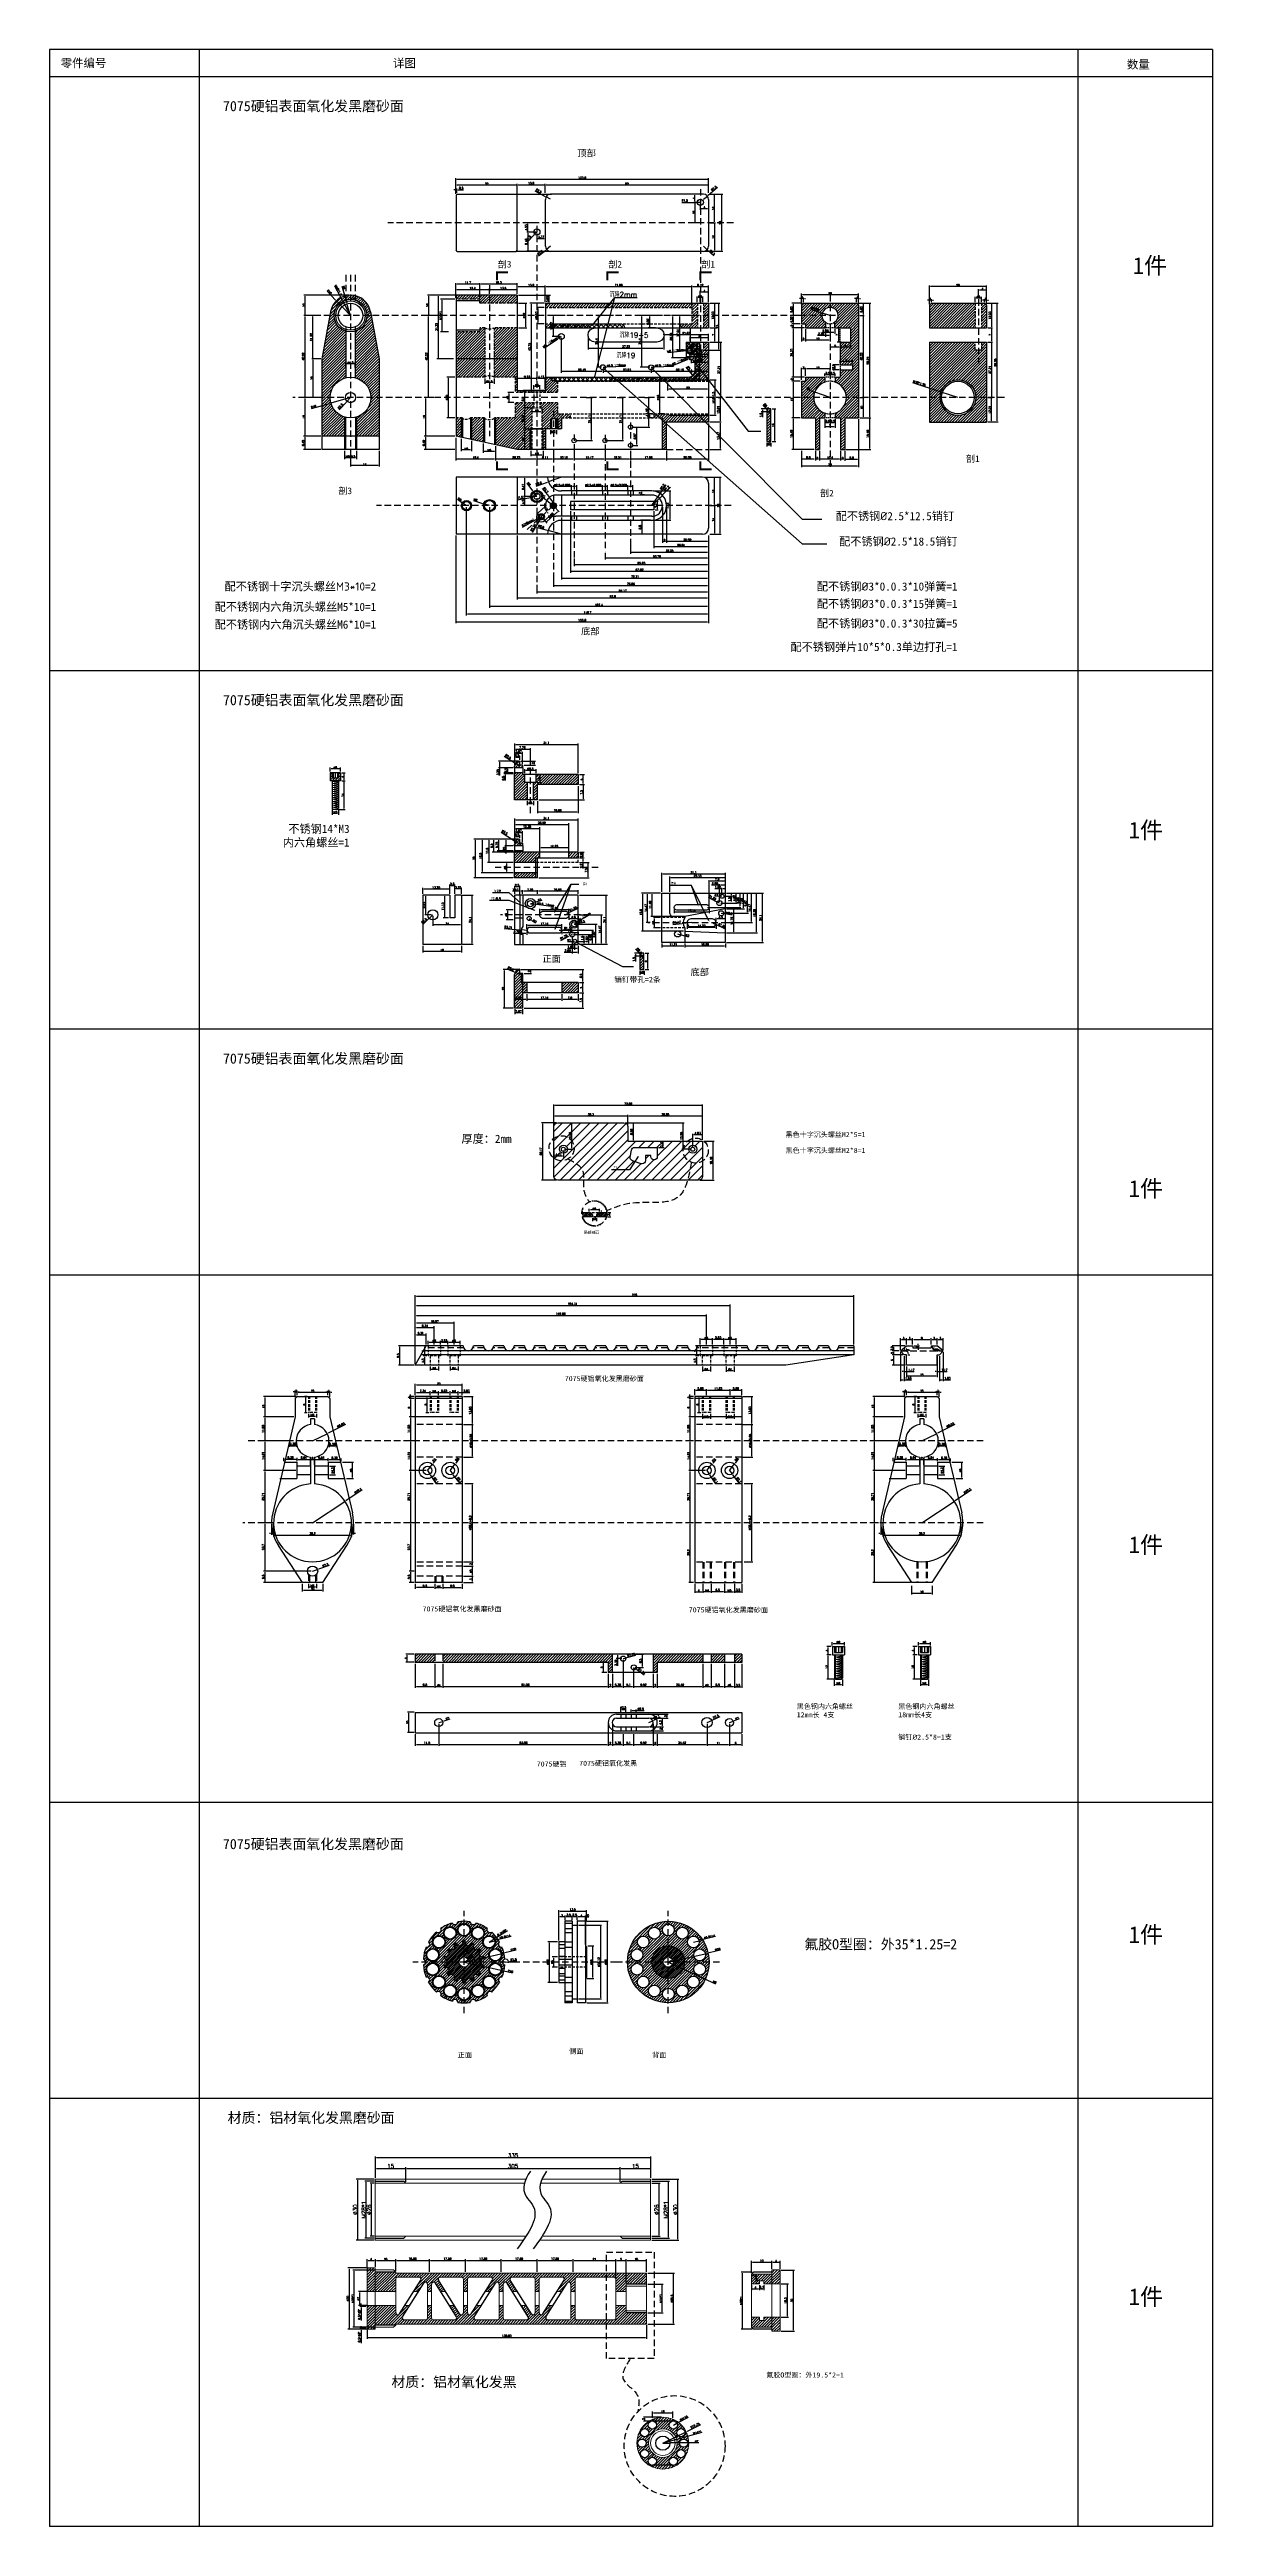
# Model space of a CAD drawing. Header units: millimetres. Extents: x 6817 to 15937, y -5221 to -164.
# Drawn here: x 9492 to 10063, y -1379 to -164 of the extents above; entities that cross this region are included whole.
import ezdxf
from ezdxf import colors
from ezdxf.entities.mleader import LeaderData, LeaderLine
from ezdxf.math import Vec2, Vec3

# ---------------------------------------------------------------- set-up
doc = ezdxf.new("R2010")
doc.units = ezdxf.units.MM
doc.linetypes.add('HIDDEN', pattern=[9.525, 6.35, -3.175])
doc.layers.add('图层2', color=108, linetype='Continuous')
doc.layers.add('标注线', color=3, linetype='Continuous', lineweight=13)
doc.styles.get("Standard").update_dxf_attribs({"font": 'txt', "bigfont": 'gbcbig.shx'})
doc.dimstyles.new('ISO-25', dxfattribs={"dimtxt": 1, "dimasz": 0.5, "dimexe": 0.6, "dimexo": 0.625, "dimgap": 0.1, "dimtad": 1, "dimtxsty": 'Standard', "dimcen": 2.5, "dimadec": 0, "dimazin": 0, "dimtfac": 1, "dimtmove": 0, "dimatfit": 3, "dimfxl": 0, "dimarcsym": 0})
pattern_1 = [(45, (8051.0861, -1017.8257), (-0.6735192, 0.6735192), [])]
pattern_2 = [(45, (8848.1267, 596.8308), (-0.6735192, 0.6735192), [])]

# ---------------------------------------------------------------- blocks, each defined once
blk = doc.blocks.new('*D799')
at = {"layer": 'Defpoints', "color": 0, "transparency": 16777216}
for p in [(9648.7, -1252.1), (9639.3, -1282.1), (9648.7, -1282.1)]:
    blk.add_point(p, dxfattribs=at)
at = {"layer": '标注线', "color": 0, "lineweight": -2, "transparency": 16777216}
for p, q in [((9648.1, -1252.1), (9638.7, -1252.1)), ((9639.3, -1252.6), (9639.3, -1281.6)), ((9648.1, -1282.1), (9638.7, -1282.1))]:
    blk.add_line(p, q, dxfattribs=at)
at = {"layer": '标注线', "color": 0, "transparency": 16777216}
for points in [[(9639.2, -1252.6), (9639.4, -1252.6), (9639.3, -1252.1)], [(9639.2, -1281.6), (9639.4, -1281.6), (9639.3, -1282.1)]]:
    blk.add_solid(points, dxfattribs=at)
at = {"layer": '标注线', "color": 0, "transparency": 16777216, "insert": (9638.7, -1267.1), "char_height": 1, "attachment_point": 5, "rotation": 90}
blk.add_mtext('%%C30', dxfattribs=at)
blk = doc.blocks.new('*D800')
at = {"layer": 'Defpoints', "color": 0, "transparency": 16777216}
for p in [(9644.5, -1270.5), (9648.7, -1263.7), (9648.7, -1270.5)]:
    blk.add_point(p, dxfattribs=at)
at = {"layer": '标注线', "color": 0, "lineweight": -2, "transparency": 16777216}
for p, q in [((9648.1, -1263.7), (9643.9, -1263.7)), ((9648.1, -1270.5), (9643.9, -1270.5)), ((9644.5, -1264.2), (9644.5, -1270))]:
    blk.add_line(p, q, dxfattribs=at)
at = {"layer": '标注线', "color": 0, "transparency": 16777216}
for points in [[(9644.4, -1264.2), (9644.6, -1264.2), (9644.5, -1263.7)], [(9644.4, -1270), (9644.6, -1270), (9644.5, -1270.5)]]:
    blk.add_solid(points, dxfattribs=at)
at = {"layer": '标注线', "color": 0, "transparency": 16777216, "insert": (9643.9, -1267.1), "char_height": 1, "attachment_point": 5, "rotation": 90}
blk.add_mtext('%%c7', dxfattribs=at)
blk = doc.blocks.new('*D554')
at = {"layer": 'Defpoints', "color": 0, "linetype": 'ByBlock', "transparency": 16777216}
for p in [(9785.1, -1260.1), (9785.1, -1274.1), (9792.7, -1274.1)]:
    blk.add_point(p, dxfattribs=at)
at = {"layer": '图层2', "color": 0, "linetype": 'ByBlock', "lineweight": -2, "transparency": 16777216}
for p, q in [((9785.7, -1260.1), (9793.3, -1260.1)), ((9792.7, -1260.6), (9792.7, -1273.6)), ((9785.7, -1274.1), (9793.3, -1274.1))]:
    blk.add_line(p, q, dxfattribs=at)
at = {"layer": '图层2', "color": 0, "linetype": 'ByBlock', "transparency": 16777216}
for points in [[(9792.6, -1260.6), (9792.7, -1260.6), (9792.7, -1260.1)], [(9792.6, -1273.6), (9792.7, -1273.6), (9792.7, -1274.1)]]:
    blk.add_solid(points, dxfattribs=at)
at = {"layer": '图层2', "color": 0, "linetype": 'ByBlock', "transparency": 16777216, "insert": (9792.1, -1267.1), "char_height": 1, "attachment_point": 5, "rotation": 90}
blk.add_mtext('M14*1', dxfattribs=at)
blk = doc.blocks.new('*D864')
at = {"layer": 'Defpoints', "color": 0, "linetype": 'ByBlock', "transparency": 16777216}
for p in [(9671.8, -824.7), (9679.1, -822.8), (9679.1, -824.7)]:
    blk.add_point(p, dxfattribs=at)
at = {"layer": '图层2', "color": 0, "linetype": 'ByBlock', "lineweight": -2, "transparency": 16777216}
for p, q in [((9671.8, -824.1), (9671.8, -822.2)), ((9672.3, -822.8), (9678.6, -822.8)), ((9679.1, -824.1), (9679.1, -822.2))]:
    blk.add_line(p, q, dxfattribs=at)
at = {"layer": '图层2', "color": 0, "linetype": 'ByBlock', "transparency": 16777216}
for points in [[(9672.3, -822.7), (9672.3, -822.9), (9671.8, -822.8)], [(9678.6, -822.7), (9678.6, -822.9), (9679.1, -822.8)]]:
    blk.add_solid(points, dxfattribs=at)
at = {"layer": '图层2', "color": 0, "linetype": 'ByBlock', "transparency": 16777216, "insert": (9675.5, -822.1), "char_height": 1, "attachment_point": 5}
blk.add_mtext('7,34', dxfattribs=at)
blk = doc.blocks.new('*D865')
at = {"layer": 'Defpoints', "color": 0, "linetype": 'ByBlock', "transparency": 16777216}
for p in [(9679.1, -824.7), (9683.1, -822.8), (9683.1, -824.7)]:
    blk.add_point(p, dxfattribs=at)
at = {"layer": '图层2', "color": 0, "linetype": 'ByBlock', "lineweight": -2, "transparency": 16777216}
for p, q in [((9679.1, -824.1), (9679.1, -822.2)), ((9679.6, -822.8), (9682.6, -822.8)), ((9683.1, -824.1), (9683.1, -822.2))]:
    blk.add_line(p, q, dxfattribs=at)
at = {"layer": '图层2', "color": 0, "linetype": 'ByBlock', "transparency": 16777216}
for points in [[(9679.6, -822.7), (9679.6, -822.9), (9679.1, -822.8)], [(9682.6, -822.7), (9682.6, -822.9), (9683.1, -822.8)]]:
    blk.add_solid(points, dxfattribs=at)
at = {"layer": '图层2', "color": 0, "linetype": 'ByBlock', "transparency": 16777216, "insert": (9681.1, -822.2), "char_height": 1, "attachment_point": 5}
blk.add_mtext('M4', dxfattribs=at)
blk = doc.blocks.new('*D866')
at = {"layer": 'Defpoints', "color": 0, "linetype": 'ByBlock', "transparency": 16777216}
for p in [(9683.1, -824.7), (9688.8, -822.8), (9688.8, -824.7)]:
    blk.add_point(p, dxfattribs=at)
at = {"layer": '图层2', "color": 0, "linetype": 'ByBlock', "lineweight": -2, "transparency": 16777216}
for p, q in [((9683.1, -824.1), (9683.1, -822.2)), ((9683.6, -822.8), (9688.3, -822.8)), ((9688.8, -824.1), (9688.8, -822.2))]:
    blk.add_line(p, q, dxfattribs=at)
at = {"layer": '图层2', "color": 0, "linetype": 'ByBlock', "transparency": 16777216}
for points in [[(9683.6, -822.7), (9683.6, -822.9), (9683.1, -822.8)], [(9688.3, -822.7), (9688.3, -822.9), (9688.8, -822.8)]]:
    blk.add_solid(points, dxfattribs=at)
at = {"layer": '图层2', "color": 0, "linetype": 'ByBlock', "transparency": 16777216, "insert": (9685.9, -822.1), "char_height": 1, "attachment_point": 5}
blk.add_mtext('5,63', dxfattribs=at)
blk = doc.blocks.new('*D867')
at = {"layer": 'Defpoints', "color": 0, "linetype": 'ByBlock', "transparency": 16777216}
for p in [(9688.8, -824.7), (9692.8, -822.8), (9692.8, -824.7)]:
    blk.add_point(p, dxfattribs=at)
at = {"layer": '图层2', "color": 0, "linetype": 'ByBlock', "lineweight": -2, "transparency": 16777216}
for p, q in [((9688.8, -824.1), (9688.8, -822.2)), ((9689.3, -822.8), (9692.3, -822.8)), ((9692.8, -824.1), (9692.8, -822.2))]:
    blk.add_line(p, q, dxfattribs=at)
at = {"layer": '图层2', "color": 0, "linetype": 'ByBlock', "transparency": 16777216}
for points in [[(9689.3, -822.7), (9689.3, -822.9), (9688.8, -822.8)], [(9692.3, -822.7), (9692.3, -822.9), (9692.8, -822.8)]]:
    blk.add_solid(points, dxfattribs=at)
at = {"layer": '图层2', "color": 0, "linetype": 'ByBlock', "transparency": 16777216, "insert": (9690.8, -822.2), "char_height": 1, "attachment_point": 5}
blk.add_mtext('M4', dxfattribs=at)
blk = doc.blocks.new('*D868')
at = {"layer": 'Defpoints', "color": 0, "linetype": 'ByBlock', "transparency": 16777216}
for p in [(9692.8, -824.7), (9694.8, -822.8), (9694.8, -824.7)]:
    blk.add_point(p, dxfattribs=at)
at = {"layer": '图层2', "color": 0, "linetype": 'ByBlock', "lineweight": -2, "transparency": 16777216}
for p, q in [((9692.8, -824.1), (9692.8, -822.2)), ((9693.3, -822.8), (9694.3, -822.8)), ((9694.8, -824.1), (9694.8, -822.2)), ((9694.8, -822.8), (9698.5, -822.8))]:
    blk.add_line(p, q, dxfattribs=at)
at = {"layer": '图层2', "color": 0, "linetype": 'ByBlock', "transparency": 16777216}
for points in [[(9693.3, -822.7), (9693.3, -822.9), (9692.8, -822.8)], [(9694.3, -822.7), (9694.3, -822.9), (9694.8, -822.8)]]:
    blk.add_solid(points, dxfattribs=at)
at = {"layer": '图层2', "color": 0, "linetype": 'ByBlock', "transparency": 16777216, "insert": (9696.9, -822.1), "char_height": 1, "attachment_point": 5}
blk.add_mtext('2,03', dxfattribs=at)
blk = doc.blocks.new('*D869')
at = {"layer": 'Defpoints', "color": 0, "linetype": 'ByBlock', "transparency": 16777216}
for p in [(9679.1, -824.7), (9677.5, -832.7), (9679.1, -832.7)]:
    blk.add_point(p, dxfattribs=at)
at = {"layer": '图层2', "color": 0, "linetype": 'ByBlock', "lineweight": -2, "transparency": 16777216}
for p, q in [((9678.5, -824.7), (9676.9, -824.7)), ((9677.5, -825.2), (9677.5, -832.2)), ((9678.5, -832.7), (9676.9, -832.7))]:
    blk.add_line(p, q, dxfattribs=at)
at = {"layer": '图层2', "color": 0, "linetype": 'ByBlock', "transparency": 16777216}
for points in [[(9677.4, -825.2), (9677.6, -825.2), (9677.5, -824.7)], [(9677.4, -832.2), (9677.6, -832.2), (9677.5, -832.7)]]:
    blk.add_solid(points, dxfattribs=at)
at = {"layer": '图层2', "color": 0, "linetype": 'ByBlock', "transparency": 16777216, "insert": (9676.9, -828.7), "char_height": 1, "attachment_point": 5, "rotation": 90}
blk.add_mtext('8', dxfattribs=at)
blk = doc.blocks.new('*D585')
at = {"layer": 'Defpoints', "color": 0, "linetype": 'ByBlock', "transparency": 16777216}
for p in [(9671.8, -824.7), (9694.8, -819.1), (9694.8, -824.7)]:
    blk.add_point(p, dxfattribs=at)
at = {"layer": '图层2', "color": 0, "linetype": 'ByBlock', "lineweight": -2, "transparency": 16777216}
for p, q in [((9671.8, -824.1), (9671.8, -818.5)), ((9672.3, -819.1), (9694.3, -819.1)), ((9694.8, -824.1), (9694.8, -818.5))]:
    blk.add_line(p, q, dxfattribs=at)
at = {"layer": '图层2', "color": 0, "linetype": 'ByBlock', "transparency": 16777216}
for points in [[(9672.3, -819), (9672.3, -819.2), (9671.8, -819.1)], [(9694.3, -819), (9694.3, -819.2), (9694.8, -819.1)]]:
    blk.add_solid(points, dxfattribs=at)
at = {"layer": '图层2', "color": 0, "linetype": 'ByBlock', "transparency": 16777216, "insert": (9683.3, -818.5), "char_height": 1, "attachment_point": 5}
blk.add_mtext('23', dxfattribs=at)
blk = doc.blocks.new('*D586')
at = {"layer": 'Defpoints', "color": 0, "linetype": 'ByBlock', "transparency": 16777216}
for p in [(9669.4, -825.7), (9671.8, -824.7), (9671.8, -825.7)]:
    blk.add_point(p, dxfattribs=at)
at = {"layer": '图层2', "color": 0, "linetype": 'ByBlock', "lineweight": -2, "transparency": 16777216}
for p, q in [((9671.2, -824.7), (9668.8, -824.7)), ((9671.2, -825.7), (9668.8, -825.7)), ((9669.4, -824.2), (9669.4, -823.7)), ((9669.4, -824.7), (9669.4, -825.7)), ((9669.4, -826.2), (9669.4, -826.7))]:
    blk.add_line(p, q, dxfattribs=at)
at = {"layer": '图层2', "color": 0, "linetype": 'ByBlock', "transparency": 16777216}
for points in [[(9669.4, -824.2), (9669.5, -824.2), (9669.4, -824.7)], [(9669.4, -826.2), (9669.5, -826.2), (9669.4, -825.7)]]:
    blk.add_solid(points, dxfattribs=at)
at = {"layer": '图层2', "color": 0, "linetype": 'ByBlock', "transparency": 16777216, "insert": (9668.8, -825.2), "char_height": 1, "attachment_point": 5, "rotation": 90}
blk.add_mtext('1', dxfattribs=at)
blk = doc.blocks.new('*D870')
at = {"layer": 'Defpoints', "color": 0, "linetype": 'ByBlock', "transparency": 16777216}
for p in [(9671.8, -825.7), (9669.4, -834.7), (9672.3, -834.7)]:
    blk.add_point(p, dxfattribs=at)
at = {"layer": '图层2', "color": 0, "linetype": 'ByBlock', "lineweight": -2, "transparency": 16777216}
for p, q in [((9671.2, -825.7), (9668.8, -825.7)), ((9671.7, -834.7), (9668.8, -834.7)), ((9669.4, -826.2), (9669.4, -834.2))]:
    blk.add_line(p, q, dxfattribs=at)
at = {"layer": '图层2', "color": 0, "linetype": 'ByBlock', "transparency": 16777216}
for points in [[(9669.4, -826.2), (9669.5, -826.2), (9669.4, -825.7)], [(9669.4, -834.2), (9669.5, -834.2), (9669.4, -834.7)]]:
    blk.add_solid(points, dxfattribs=at)
at = {"layer": '图层2', "color": 0, "linetype": 'ByBlock', "transparency": 16777216, "insert": (9668.8, -830.2), "char_height": 1, "attachment_point": 5, "rotation": 90}
blk.add_mtext('9', dxfattribs=at)
blk = doc.blocks.new('*D871')
at = {"layer": 'Defpoints', "color": 0, "linetype": 'ByBlock', "transparency": 16777216}
for p in [(9672.3, -834.7), (9669.4, -846.5), (9671.8, -846.5)]:
    blk.add_point(p, dxfattribs=at)
at = {"layer": '图层2', "color": 0, "linetype": 'ByBlock', "lineweight": -2, "transparency": 16777216}
for p, q in [((9671.7, -834.7), (9668.8, -834.7)), ((9669.4, -835.2), (9669.4, -846)), ((9671.2, -846.5), (9668.8, -846.5))]:
    blk.add_line(p, q, dxfattribs=at)
at = {"layer": '图层2', "color": 0, "linetype": 'ByBlock', "transparency": 16777216}
for points in [[(9669.4, -835.2), (9669.5, -835.2), (9669.4, -834.7)], [(9669.4, -846), (9669.5, -846), (9669.4, -846.5)]]:
    blk.add_solid(points, dxfattribs=at)
at = {"layer": '图层2', "color": 0, "linetype": 'ByBlock', "transparency": 16777216, "insert": (9668.8, -840.6), "char_height": 1, "attachment_point": 5, "rotation": 90}
blk.add_mtext('11,83', dxfattribs=at)
blk = doc.blocks.new('*D587')
at = {"layer": 'Defpoints', "color": 0, "linetype": 'ByBlock', "transparency": 16777216}
for p in [(9671.8, -846.5), (9669.4, -861), (9677.7, -861)]:
    blk.add_point(p, dxfattribs=at)
at = {"layer": '图层2', "color": 0, "linetype": 'ByBlock', "lineweight": -2, "transparency": 16777216}
for p, q in [((9671.2, -846.5), (9668.8, -846.5)), ((9669.4, -847), (9669.4, -860.5)), ((9677.1, -861), (9668.8, -861))]:
    blk.add_line(p, q, dxfattribs=at)
at = {"layer": '图层2', "color": 0, "linetype": 'ByBlock', "transparency": 16777216}
for points in [[(9669.4, -847), (9669.5, -847), (9669.4, -846.5)], [(9669.4, -860.5), (9669.5, -860.5), (9669.4, -861)]]:
    blk.add_solid(points, dxfattribs=at)
at = {"layer": '图层2', "color": 0, "linetype": 'ByBlock', "transparency": 16777216, "insert": (9668.8, -853.8), "char_height": 1, "attachment_point": 5, "rotation": 90}
blk.add_mtext('14,51', dxfattribs=at)
blk = doc.blocks.new('*D588')
at = {"layer": 'Defpoints', "color": 0, "linetype": 'ByBlock', "transparency": 16777216}
for p in [(9671.8, -886.7), (9669.4, -910.4), (9671.8, -910.4)]:
    blk.add_point(p, dxfattribs=at)
at = {"layer": '图层2', "color": 0, "linetype": 'ByBlock', "lineweight": -2, "transparency": 16777216}
for p, q in [((9671.2, -886.7), (9668.8, -886.7)), ((9669.4, -887.2), (9669.4, -909.9)), ((9671.2, -910.4), (9668.8, -910.4))]:
    blk.add_line(p, q, dxfattribs=at)
at = {"layer": '图层2', "color": 0, "linetype": 'ByBlock', "transparency": 16777216}
for points in [[(9669.4, -887.2), (9669.5, -887.2), (9669.4, -886.7)], [(9669.4, -909.9), (9669.5, -909.9), (9669.4, -910.4)]]:
    blk.add_solid(points, dxfattribs=at)
at = {"layer": '图层2', "color": 0, "linetype": 'ByBlock', "transparency": 16777216, "insert": (9668.8, -898.6), "char_height": 1, "attachment_point": 5, "rotation": 90}
blk.add_mtext('23,7', dxfattribs=at)
blk = doc.blocks.new('*D589')
at = {"layer": 'Defpoints', "color": 0, "linetype": 'ByBlock', "transparency": 16777216}
for p in [(9677.7, -861), (9669.4, -886.7), (9671.8, -886.7)]:
    blk.add_point(p, dxfattribs=at)
at = {"layer": '图层2', "color": 0, "linetype": 'ByBlock', "lineweight": -2, "transparency": 16777216}
for p, q in [((9677.1, -861), (9668.8, -861)), ((9669.4, -861.5), (9669.4, -886.2)), ((9671.2, -886.7), (9668.8, -886.7))]:
    blk.add_line(p, q, dxfattribs=at)
at = {"layer": '图层2', "color": 0, "linetype": 'ByBlock', "transparency": 16777216}
for points in [[(9669.4, -861.5), (9669.5, -861.5), (9669.4, -861)], [(9669.4, -886.2), (9669.5, -886.2), (9669.4, -886.7)]]:
    blk.add_solid(points, dxfattribs=at)
at = {"layer": '图层2', "color": 0, "linetype": 'ByBlock', "transparency": 16777216, "insert": (9668.8, -873.9), "char_height": 1, "attachment_point": 5, "rotation": 90}
blk.add_mtext('25,71', dxfattribs=at)
blk = doc.blocks.new('*D872')
at = {"layer": 'Defpoints', "color": 0, "linetype": 'ByBlock', "transparency": 16777216}
for p in [(9677.7, -861), (9680.2, -857.9)]:
    blk.add_point(p, dxfattribs=at)
at = {"layer": '图层2', "color": 0, "linetype": 'ByBlock', "lineweight": -2, "transparency": 16777216}
for p, q in [((9677.7, -861), (9680.2, -857.9)), ((9682.1, -855.6), (9680.6, -857.5))]:
    blk.add_line(p, q, dxfattribs=at)
at = {"layer": '图层2', "color": 0, "linetype": 'ByBlock', "transparency": 16777216}
blk.add_solid([(9680.5, -857.5), (9680.6, -857.6), (9680.2, -857.9)], dxfattribs=at)
at = {"layer": '图层2', "color": 0, "linetype": 'ByBlock', "transparency": 16777216, "insert": (9681.1, -855.9), "char_height": 1, "attachment_point": 5, "rotation": 50.8971}
blk.add_mtext('R4', dxfattribs=at)
blk = doc.blocks.new('*D873')
at = {"layer": 'Defpoints', "color": 0, "linetype": 'ByBlock', "transparency": 16777216}
for p in [(9677.7, -861), (9678.9, -862.8)]:
    blk.add_point(p, dxfattribs=at)
at = {"layer": '图层2', "color": 0, "linetype": 'ByBlock', "lineweight": -2, "transparency": 16777216}
for p, q in [((9677.7, -861), (9678.9, -862.8)), ((9682.1, -867.6), (9679.2, -863.2))]:
    blk.add_line(p, q, dxfattribs=at)
at = {"layer": '图层2', "color": 0, "linetype": 'ByBlock', "transparency": 16777216}
blk.add_solid([(9679.2, -863.1), (9679.1, -863.2), (9678.9, -862.8)], dxfattribs=at)
at = {"layer": '图层2', "color": 0, "linetype": 'ByBlock', "transparency": 16777216, "insert": (9681.8, -865.9), "char_height": 1, "attachment_point": 5, "rotation": 303.7063}
blk.add_mtext('R2,1', dxfattribs=at)
blk = doc.blocks.new('*D874')
at = {"layer": 'Defpoints', "color": 0, "linetype": 'ByBlock', "transparency": 16777216}
for p in [(9688.8, -861), (9690.1, -862.7)]:
    blk.add_point(p, dxfattribs=at)
at = {"layer": '图层2', "color": 0, "linetype": 'ByBlock', "lineweight": -2, "transparency": 16777216}
for p, q in [((9688.8, -861), (9690.1, -862.7)), ((9693.7, -867.4), (9690.4, -863.1))]:
    blk.add_line(p, q, dxfattribs=at)
at = {"layer": '图层2', "color": 0, "linetype": 'ByBlock', "transparency": 16777216}
blk.add_solid([(9690.5, -863), (9690.3, -863.1), (9690.1, -862.7)], dxfattribs=at)
at = {"layer": '图层2', "color": 0, "linetype": 'ByBlock', "transparency": 16777216, "insert": (9693.3, -865.8), "char_height": 1, "attachment_point": 5, "rotation": 307.1566}
blk.add_mtext('R2,1', dxfattribs=at)
blk = doc.blocks.new('*D875')
at = {"layer": 'Defpoints', "color": 0, "linetype": 'ByBlock', "transparency": 16777216}
for p in [(9688.8, -861), (9691.3, -857.8)]:
    blk.add_point(p, dxfattribs=at)
at = {"layer": '图层2', "color": 0, "linetype": 'ByBlock', "lineweight": -2, "transparency": 16777216}
for p, q in [((9688.8, -861), (9691.3, -857.8)), ((9693.3, -855.2), (9691.6, -857.4))]:
    blk.add_line(p, q, dxfattribs=at)
at = {"layer": '图层2', "color": 0, "linetype": 'ByBlock', "transparency": 16777216}
blk.add_solid([(9691.5, -857.4), (9691.6, -857.5), (9691.3, -857.8)], dxfattribs=at)
at = {"layer": '图层2', "color": 0, "linetype": 'ByBlock', "transparency": 16777216, "insert": (9692.2, -855.6), "char_height": 1, "attachment_point": 5, "rotation": 52.6746}
blk.add_mtext('R4', dxfattribs=at)
blk = doc.blocks.new('*D876')
at = {"layer": 'Defpoints', "color": 0, "linetype": 'ByBlock', "transparency": 16777216}
for p in [(9664.2, -799.9), (9677.1, -799.9), (9671.8, -809.4)]:
    blk.add_point(p, dxfattribs=at)
at = {"layer": '图层2', "color": 0, "linetype": 'ByBlock', "lineweight": -2, "transparency": 16777216}
for p, q in [((9676.5, -799.9), (9663.6, -799.9)), ((9664.2, -808.9), (9664.2, -800.4)), ((9671.2, -809.4), (9663.6, -809.4))]:
    blk.add_line(p, q, dxfattribs=at)
at = {"layer": '图层2', "color": 0, "linetype": 'ByBlock', "transparency": 16777216}
for points in [[(9664.1, -800.4), (9664.3, -800.4), (9664.2, -799.9)], [(9664.1, -808.9), (9664.3, -808.9), (9664.2, -809.4)]]:
    blk.add_solid(points, dxfattribs=at)
at = {"layer": '图层2', "color": 0, "linetype": 'ByBlock', "transparency": 16777216, "insert": (9663.5, -804.7), "char_height": 1, "attachment_point": 5, "rotation": 90}
blk.add_mtext('9,5', dxfattribs=at)
blk = doc.blocks.new('*D590')
at = {"layer": 'Defpoints', "color": 0, "linetype": 'ByBlock', "transparency": 16777216}
for p in [(9677.1, -794.5), (9677.1, -799.9), (9671.8, -809.4)]:
    blk.add_point(p, dxfattribs=at)
at = {"layer": '图层2', "color": 0, "linetype": 'ByBlock', "lineweight": -2, "transparency": 16777216}
for p, q in [((9671.8, -808.8), (9671.8, -793.9)), ((9672.3, -794.5), (9676.6, -794.5)), ((9677.1, -799.3), (9677.1, -793.9))]:
    blk.add_line(p, q, dxfattribs=at)
at = {"layer": '图层2', "color": 0, "linetype": 'ByBlock', "transparency": 16777216}
for points in [[(9672.3, -794.4), (9672.3, -794.6), (9671.8, -794.5)], [(9676.6, -794.4), (9676.6, -794.6), (9677.1, -794.5)]]:
    blk.add_solid(points, dxfattribs=at)
at = {"layer": '图层2', "color": 0, "linetype": 'ByBlock', "transparency": 16777216, "insert": (9674.4, -793.8), "char_height": 1, "attachment_point": 5}
blk.add_mtext('5,31', dxfattribs=at)
blk = doc.blocks.new('*D591')
at = {"layer": 'Defpoints', "color": 0, "linetype": 'ByBlock', "transparency": 16777216}
for p in [(9681.1, -790.9), (9681.1, -799.9), (9671.8, -809.4)]:
    blk.add_point(p, dxfattribs=at)
at = {"layer": '图层2', "color": 0, "linetype": 'ByBlock', "lineweight": -2, "transparency": 16777216}
for p, q in [((9671.8, -808.8), (9671.8, -790.3)), ((9672.3, -790.9), (9680.6, -790.9)), ((9681.1, -799.3), (9681.1, -790.3))]:
    blk.add_line(p, q, dxfattribs=at)
at = {"layer": '图层2', "color": 0, "linetype": 'ByBlock', "transparency": 16777216}
for points in [[(9672.3, -790.9), (9672.3, -791), (9671.8, -790.9)], [(9680.6, -790.9), (9680.6, -791), (9681.1, -790.9)]]:
    blk.add_solid(points, dxfattribs=at)
at = {"layer": '图层2', "color": 0, "linetype": 'ByBlock', "transparency": 16777216, "insert": (9676.5, -790.3), "char_height": 1, "attachment_point": 5}
blk.add_mtext('9,34', dxfattribs=at)
blk = doc.blocks.new('*D592')
at = {"layer": 'Defpoints', "color": 0, "linetype": 'ByBlock', "transparency": 16777216}
for p in [(9690.8, -788.7), (9690.8, -799.9), (9671.8, -809.4)]:
    blk.add_point(p, dxfattribs=at)
at = {"layer": '图层2', "color": 0, "linetype": 'ByBlock', "lineweight": -2, "transparency": 16777216}
for p, q in [((9671.8, -808.8), (9671.8, -788.1)), ((9672.3, -788.7), (9690.3, -788.7)), ((9690.8, -799.3), (9690.8, -788.1))]:
    blk.add_line(p, q, dxfattribs=at)
at = {"layer": '图层2', "color": 0, "linetype": 'ByBlock', "transparency": 16777216}
for points in [[(9672.3, -788.7), (9672.3, -788.8), (9671.8, -788.7)], [(9690.3, -788.7), (9690.3, -788.8), (9690.8, -788.7)]]:
    blk.add_solid(points, dxfattribs=at)
at = {"layer": '图层2', "color": 0, "linetype": 'ByBlock', "transparency": 16777216, "insert": (9681.3, -788.1), "char_height": 1, "attachment_point": 5}
blk.add_mtext('18,97', dxfattribs=at)
blk = doc.blocks.new('*D593')
at = {"layer": 'Defpoints', "color": 0, "linetype": 'ByBlock', "transparency": 16777216}
for p in [(9814.5, -785.1), (9814.5, -799.9), (9671.8, -809.4)]:
    blk.add_point(p, dxfattribs=at)
at = {"layer": '图层2', "color": 0, "linetype": 'ByBlock', "lineweight": -2, "transparency": 16777216}
for p, q in [((9671.8, -808.8), (9671.8, -784.5)), ((9672.3, -785.1), (9814, -785.1)), ((9814.5, -799.3), (9814.5, -784.5))]:
    blk.add_line(p, q, dxfattribs=at)
at = {"layer": '图层2', "color": 0, "linetype": 'ByBlock', "transparency": 16777216}
for points in [[(9672.3, -785), (9672.3, -785.2), (9671.8, -785.1)], [(9814, -785), (9814, -785.2), (9814.5, -785.1)]]:
    blk.add_solid(points, dxfattribs=at)
at = {"layer": '图层2', "color": 0, "linetype": 'ByBlock', "transparency": 16777216, "insert": (9743.1, -784.4), "char_height": 1, "attachment_point": 5}
blk.add_mtext('142,69', dxfattribs=at)
blk = doc.blocks.new('*D594')
at = {"layer": 'Defpoints', "color": 0, "linetype": 'ByBlock', "transparency": 16777216}
for p in [(9826.1, -780.2), (9826.1, -799.9), (9671.8, -809.4)]:
    blk.add_point(p, dxfattribs=at)
at = {"layer": '图层2', "color": 0, "linetype": 'ByBlock', "lineweight": -2, "transparency": 16777216}
for p, q in [((9671.8, -808.8), (9671.8, -779.6)), ((9672.3, -780.2), (9825.6, -780.2)), ((9826.1, -799.3), (9826.1, -779.6))]:
    blk.add_line(p, q, dxfattribs=at)
at = {"layer": '图层2', "color": 0, "linetype": 'ByBlock', "transparency": 16777216}
for points in [[(9672.3, -780.1), (9672.3, -780.3), (9671.8, -780.2)], [(9825.6, -780.1), (9825.6, -780.3), (9826.1, -780.2)]]:
    blk.add_solid(points, dxfattribs=at)
at = {"layer": '图层2', "color": 0, "linetype": 'ByBlock', "transparency": 16777216, "insert": (9748.9, -779.5), "char_height": 1, "attachment_point": 5}
blk.add_mtext('154,31', dxfattribs=at)
blk = doc.blocks.new('*D877')
at = {"layer": 'Defpoints', "color": 0, "linetype": 'ByBlock', "transparency": 16777216}
for p in [(9886.8, -775.6), (9886.8, -799.9), (9671.8, -808.8)]:
    blk.add_point(p, dxfattribs=at)
at = {"layer": '图层2', "color": 0, "linetype": 'ByBlock', "lineweight": -2, "transparency": 16777216}
for p, q in [((9671.8, -808.2), (9671.8, -775)), ((9672.3, -775.6), (9886.3, -775.6)), ((9886.8, -799.3), (9886.8, -775))]:
    blk.add_line(p, q, dxfattribs=at)
at = {"layer": '图层2', "color": 0, "linetype": 'ByBlock', "transparency": 16777216}
for points in [[(9672.3, -775.5), (9672.3, -775.6), (9671.8, -775.6)], [(9886.3, -775.5), (9886.3, -775.6), (9886.8, -775.6)]]:
    blk.add_solid(points, dxfattribs=at)
at = {"layer": '图层2', "color": 0, "linetype": 'ByBlock', "transparency": 16777216, "insert": (9779.3, -775), "char_height": 1, "attachment_point": 5}
blk.add_mtext('215', dxfattribs=at)
blk = doc.blocks.new('*D878')
at = {"layer": 'Defpoints', "color": 0, "linetype": 'ByBlock', "transparency": 16777216}
for p in [(9678.1, -799.9), (9684.1, -798.1), (9684.1, -799.9)]:
    blk.add_point(p, dxfattribs=at)
at = {"layer": '图层2', "color": 0, "linetype": 'ByBlock', "lineweight": -2, "transparency": 16777216}
for p, q in [((9678.1, -799.3), (9678.1, -797.5)), ((9678.6, -798.1), (9683.6, -798.1)), ((9684.1, -799.3), (9684.1, -797.5))]:
    blk.add_line(p, q, dxfattribs=at)
at = {"layer": '图层2', "color": 0, "linetype": 'ByBlock', "transparency": 16777216}
for points in [[(9678.6, -798.1), (9678.6, -798.2), (9678.1, -798.1)], [(9683.6, -798.1), (9683.6, -798.2), (9684.1, -798.1)]]:
    blk.add_solid(points, dxfattribs=at)
at = {"layer": '图层2', "color": 0, "linetype": 'ByBlock', "transparency": 16777216, "insert": (9681.1, -797.5), "char_height": 1, "attachment_point": 5}
blk.add_mtext('%%C6', dxfattribs=at)
blk = doc.blocks.new('*D879')
at = {"layer": 'Defpoints', "color": 0, "linetype": 'ByBlock', "transparency": 16777216}
for p in [(9687.8, -799.9), (9693.8, -798.1), (9693.8, -799.9)]:
    blk.add_point(p, dxfattribs=at)
at = {"layer": '图层2', "color": 0, "linetype": 'ByBlock', "lineweight": -2, "transparency": 16777216}
for p, q in [((9687.8, -799.3), (9687.8, -797.5)), ((9688.3, -798.1), (9693.3, -798.1)), ((9693.8, -799.3), (9693.8, -797.5))]:
    blk.add_line(p, q, dxfattribs=at)
at = {"layer": '图层2', "color": 0, "linetype": 'ByBlock', "transparency": 16777216}
for points in [[(9688.3, -798), (9688.3, -798.2), (9687.8, -798.1)], [(9693.3, -798), (9693.3, -798.2), (9693.8, -798.1)]]:
    blk.add_solid(points, dxfattribs=at)
at = {"layer": '图层2', "color": 0, "linetype": 'ByBlock', "transparency": 16777216, "insert": (9690.8, -797.5), "char_height": 1, "attachment_point": 5}
blk.add_mtext('%%C6', dxfattribs=at)
blk = doc.blocks.new('*D595')
at = {"layer": 'Defpoints', "color": 0, "linetype": 'ByBlock', "transparency": 16777216}
for p in [(9684.1, -799.9), (9687.8, -798.1), (9687.8, -799.9)]:
    blk.add_point(p, dxfattribs=at)
at = {"layer": '图层2', "color": 0, "linetype": 'ByBlock', "lineweight": -2, "transparency": 16777216}
for p, q in [((9684.1, -799.3), (9684.1, -797.5)), ((9684.6, -798.1), (9687.3, -798.1)), ((9687.8, -799.3), (9687.8, -797.5))]:
    blk.add_line(p, q, dxfattribs=at)
at = {"layer": '图层2', "color": 0, "linetype": 'ByBlock', "transparency": 16777216}
for points in [[(9684.6, -798.1), (9684.6, -798.2), (9684.1, -798.1)], [(9687.3, -798.1), (9687.3, -798.2), (9687.8, -798.1)]]:
    blk.add_solid(points, dxfattribs=at)
at = {"layer": '图层2', "color": 0, "linetype": 'ByBlock', "transparency": 16777216, "insert": (9685.9, -797.5), "char_height": 1, "attachment_point": 5}
blk.add_mtext('3,63', dxfattribs=at)
blk = doc.blocks.new('*D880')
at = {"layer": 'Defpoints', "color": 0, "linetype": 'ByBlock', "transparency": 16777216}
for p in [(9678.1, -799.9), (9676.3, -804.9), (9678.1, -804.9)]:
    blk.add_point(p, dxfattribs=at)
at = {"layer": '图层2', "color": 0, "linetype": 'ByBlock', "lineweight": -2, "transparency": 16777216}
for p, q in [((9677.5, -799.9), (9675.7, -799.9)), ((9676.3, -800.4), (9676.3, -804.4)), ((9677.5, -804.9), (9675.7, -804.9))]:
    blk.add_line(p, q, dxfattribs=at)
at = {"layer": '图层2', "color": 0, "linetype": 'ByBlock', "transparency": 16777216}
for points in [[(9676.2, -800.4), (9676.4, -800.4), (9676.3, -799.9)], [(9676.2, -804.4), (9676.4, -804.4), (9676.3, -804.9)]]:
    blk.add_solid(points, dxfattribs=at)
at = {"layer": '图层2', "color": 0, "linetype": 'ByBlock', "transparency": 16777216, "insert": (9675.7, -802.4), "char_height": 1, "attachment_point": 5, "rotation": 90}
blk.add_mtext('5', dxfattribs=at)
blk = doc.blocks.new('*D881')
at = {"layer": 'Defpoints', "color": 0, "linetype": 'ByBlock', "transparency": 16777216}
for p in [(9676.3, -809.4), (9678.1, -804.9), (9679.1, -809.4)]:
    blk.add_point(p, dxfattribs=at)
at = {"layer": '图层2', "color": 0, "linetype": 'ByBlock', "lineweight": -2, "transparency": 16777216}
for p, q in [((9677.5, -804.9), (9675.7, -804.9)), ((9678.5, -809.4), (9675.7, -809.4)), ((9676.3, -805.4), (9676.3, -808.9))]:
    blk.add_line(p, q, dxfattribs=at)
at = {"layer": '图层2', "color": 0, "linetype": 'ByBlock', "transparency": 16777216}
for points in [[(9676.2, -805.4), (9676.4, -805.4), (9676.3, -804.9)], [(9676.2, -808.9), (9676.4, -808.9), (9676.3, -809.4)]]:
    blk.add_solid(points, dxfattribs=at)
at = {"layer": '图层2', "color": 0, "linetype": 'ByBlock', "transparency": 16777216, "insert": (9675.6, -807.2), "char_height": 1, "attachment_point": 5, "rotation": 90}
blk.add_mtext('4,5', dxfattribs=at)
blk = doc.blocks.new('*D882')
at = {"layer": 'Defpoints', "color": 0, "linetype": 'ByBlock', "transparency": 16777216}
for p in [(9679.1, -809.4), (9683.1, -809.4), (9683.1, -811.4)]:
    blk.add_point(p, dxfattribs=at)
at = {"layer": '图层2', "color": 0, "linetype": 'ByBlock', "lineweight": -2, "transparency": 16777216}
for p, q in [((9679.1, -810), (9679.1, -812)), ((9679.6, -811.4), (9682.6, -811.4)), ((9683.1, -810), (9683.1, -812))]:
    blk.add_line(p, q, dxfattribs=at)
at = {"layer": '图层2', "color": 0, "linetype": 'ByBlock', "transparency": 16777216}
for points in [[(9679.6, -811.3), (9679.6, -811.5), (9679.1, -811.4)], [(9682.6, -811.3), (9682.6, -811.5), (9683.1, -811.4)]]:
    blk.add_solid(points, dxfattribs=at)
at = {"layer": '图层2', "color": 0, "linetype": 'ByBlock', "transparency": 16777216, "insert": (9681.1, -810.8), "char_height": 1, "attachment_point": 5}
blk.add_mtext('%%C4', dxfattribs=at)
blk = doc.blocks.new('*D883')
at = {"layer": 'Defpoints', "color": 0, "linetype": 'ByBlock', "transparency": 16777216}
for p in [(9688.8, -809.4), (9692.8, -809.4), (9692.8, -811.4)]:
    blk.add_point(p, dxfattribs=at)
at = {"layer": '图层2', "color": 0, "linetype": 'ByBlock', "lineweight": -2, "transparency": 16777216}
for p, q in [((9688.8, -810), (9688.8, -812)), ((9689.3, -811.4), (9692.3, -811.4)), ((9692.8, -810), (9692.8, -812))]:
    blk.add_line(p, q, dxfattribs=at)
at = {"layer": '图层2', "color": 0, "linetype": 'ByBlock', "transparency": 16777216}
for points in [[(9689.3, -811.3), (9689.3, -811.5), (9688.8, -811.4)], [(9692.3, -811.3), (9692.3, -811.5), (9692.8, -811.4)]]:
    blk.add_solid(points, dxfattribs=at)
at = {"layer": '图层2', "color": 0, "linetype": 'ByBlock', "transparency": 16777216, "insert": (9690.8, -810.8), "char_height": 1, "attachment_point": 5}
blk.add_mtext('%%C4', dxfattribs=at)
blk = doc.blocks.new('*D884')
at = {"layer": 'Defpoints', "color": 0, "linetype": 'ByBlock', "transparency": 16777216}
for p in [(9811.5, -799.9), (9817.5, -796.7), (9817.5, -799.9)]:
    blk.add_point(p, dxfattribs=at)
at = {"layer": '图层2', "color": 0, "linetype": 'ByBlock', "lineweight": -2, "transparency": 16777216}
for p, q in [((9811.5, -799.3), (9811.5, -796.1)), ((9812, -796.7), (9817, -796.7)), ((9817.5, -799.3), (9817.5, -796.1))]:
    blk.add_line(p, q, dxfattribs=at)
at = {"layer": '图层2', "color": 0, "linetype": 'ByBlock', "transparency": 16777216}
for points in [[(9812, -796.6), (9812, -796.8), (9811.5, -796.7)], [(9817, -796.6), (9817, -796.8), (9817.5, -796.7)]]:
    blk.add_solid(points, dxfattribs=at)
at = {"layer": '图层2', "color": 0, "linetype": 'ByBlock', "transparency": 16777216, "insert": (9814.5, -796.1), "char_height": 1, "attachment_point": 5}
blk.add_mtext('%%C6', dxfattribs=at)
blk = doc.blocks.new('*D885')
at = {"layer": 'Defpoints', "color": 0, "linetype": 'ByBlock', "transparency": 16777216}
for p in [(9817.5, -799.9), (9823.1, -796.7), (9823.1, -799.9)]:
    blk.add_point(p, dxfattribs=at)
at = {"layer": '图层2', "color": 0, "linetype": 'ByBlock', "lineweight": -2, "transparency": 16777216}
for p, q in [((9817.5, -799.3), (9817.5, -796.1)), ((9818, -796.7), (9822.6, -796.7)), ((9823.1, -799.3), (9823.1, -796.1))]:
    blk.add_line(p, q, dxfattribs=at)
at = {"layer": '图层2', "color": 0, "linetype": 'ByBlock', "transparency": 16777216}
for points in [[(9818, -796.6), (9818, -796.8), (9817.5, -796.7)], [(9822.6, -796.6), (9822.6, -796.8), (9823.1, -796.7)]]:
    blk.add_solid(points, dxfattribs=at)
at = {"layer": '图层2', "color": 0, "linetype": 'ByBlock', "transparency": 16777216, "insert": (9820.3, -796), "char_height": 1, "attachment_point": 5}
blk.add_mtext('5,63', dxfattribs=at)
blk = doc.blocks.new('*D886')
at = {"layer": 'Defpoints', "color": 0, "linetype": 'ByBlock', "transparency": 16777216}
for p in [(9823.1, -799.9), (9829.1, -796.7), (9829.1, -799.9)]:
    blk.add_point(p, dxfattribs=at)
at = {"layer": '图层2', "color": 0, "linetype": 'ByBlock', "lineweight": -2, "transparency": 16777216}
for p, q in [((9823.1, -799.3), (9823.1, -796.1)), ((9823.6, -796.7), (9828.6, -796.7)), ((9829.1, -799.3), (9829.1, -796.1))]:
    blk.add_line(p, q, dxfattribs=at)
at = {"layer": '图层2', "color": 0, "linetype": 'ByBlock', "transparency": 16777216}
for points in [[(9823.6, -796.6), (9823.6, -796.8), (9823.1, -796.7)], [(9828.6, -796.6), (9828.6, -796.8), (9829.1, -796.7)]]:
    blk.add_solid(points, dxfattribs=at)
at = {"layer": '图层2', "color": 0, "linetype": 'ByBlock', "transparency": 16777216, "insert": (9826.1, -796.1), "char_height": 1, "attachment_point": 5}
blk.add_mtext('%%C6', dxfattribs=at)
blk = doc.blocks.new('*D887')
at = {"layer": 'Defpoints', "color": 0, "linetype": 'ByBlock', "transparency": 16777216}
for p in [(9811.5, -799.9), (9809.7, -804.9), (9811.5, -804.9)]:
    blk.add_point(p, dxfattribs=at)
at = {"layer": '图层2', "color": 0, "linetype": 'ByBlock', "lineweight": -2, "transparency": 16777216}
for p, q in [((9810.8, -799.9), (9809.1, -799.9)), ((9809.7, -800.4), (9809.7, -804.4)), ((9810.8, -804.9), (9809.1, -804.9))]:
    blk.add_line(p, q, dxfattribs=at)
at = {"layer": '图层2', "color": 0, "linetype": 'ByBlock', "transparency": 16777216}
for points in [[(9809.6, -800.4), (9809.8, -800.4), (9809.7, -799.9)], [(9809.6, -804.4), (9809.8, -804.4), (9809.7, -804.9)]]:
    blk.add_solid(points, dxfattribs=at)
at = {"layer": '图层2', "color": 0, "linetype": 'ByBlock', "transparency": 16777216, "insert": (9809.1, -802.4), "char_height": 1, "attachment_point": 5, "rotation": 90}
blk.add_mtext('5', dxfattribs=at)
blk = doc.blocks.new('*D888')
at = {"layer": 'Defpoints', "color": 0, "linetype": 'ByBlock', "transparency": 16777216}
for p in [(9809.7, -809.4), (9811.5, -804.9), (9812.5, -809.4)]:
    blk.add_point(p, dxfattribs=at)
at = {"layer": '图层2', "color": 0, "linetype": 'ByBlock', "lineweight": -2, "transparency": 16777216}
for p, q in [((9810.8, -804.9), (9809.1, -804.9)), ((9811.8, -809.4), (9809.1, -809.4)), ((9809.7, -805.4), (9809.7, -808.9))]:
    blk.add_line(p, q, dxfattribs=at)
at = {"layer": '图层2', "color": 0, "linetype": 'ByBlock', "transparency": 16777216}
for points in [[(9809.6, -805.4), (9809.8, -805.4), (9809.7, -804.9)], [(9809.6, -808.9), (9809.8, -808.9), (9809.7, -809.4)]]:
    blk.add_solid(points, dxfattribs=at)
at = {"layer": '图层2', "color": 0, "linetype": 'ByBlock', "transparency": 16777216, "insert": (9809, -807.2), "char_height": 1, "attachment_point": 5, "rotation": 90}
blk.add_mtext('4,5', dxfattribs=at)
blk = doc.blocks.new('*D889')
at = {"layer": 'Defpoints', "color": 0, "linetype": 'ByBlock', "transparency": 16777216}
for p in [(9812.5, -809.4), (9816.5, -809.4), (9816.5, -811.9)]:
    blk.add_point(p, dxfattribs=at)
at = {"layer": '图层2', "color": 0, "linetype": 'ByBlock', "lineweight": -2, "transparency": 16777216}
for p, q in [((9812.5, -810), (9812.5, -812.5)), ((9813, -811.9), (9816, -811.9)), ((9816.5, -810), (9816.5, -812.5))]:
    blk.add_line(p, q, dxfattribs=at)
at = {"layer": '图层2', "color": 0, "linetype": 'ByBlock', "transparency": 16777216}
for points in [[(9813, -811.8), (9813, -811.9), (9812.5, -811.9)], [(9816, -811.8), (9816, -811.9), (9816.5, -811.9)]]:
    blk.add_solid(points, dxfattribs=at)
at = {"layer": '图层2', "color": 0, "linetype": 'ByBlock', "transparency": 16777216, "insert": (9814.5, -811.3), "char_height": 1, "attachment_point": 5}
blk.add_mtext('%%C4', dxfattribs=at)
blk = doc.blocks.new('*D890')
at = {"layer": 'Defpoints', "color": 0, "linetype": 'ByBlock', "transparency": 16777216}
for p in [(9824.1, -809.4), (9828.1, -809.4), (9828.1, -812)]:
    blk.add_point(p, dxfattribs=at)
at = {"layer": '图层2', "color": 0, "linetype": 'ByBlock', "lineweight": -2, "transparency": 16777216}
for p, q in [((9824.1, -810), (9824.1, -812.6)), ((9824.6, -812), (9827.6, -812)), ((9828.1, -810), (9828.1, -812.6))]:
    blk.add_line(p, q, dxfattribs=at)
at = {"layer": '图层2', "color": 0, "linetype": 'ByBlock', "transparency": 16777216}
for points in [[(9824.6, -811.9), (9824.6, -812), (9824.1, -812)], [(9827.6, -811.9), (9827.6, -812), (9828.1, -812)]]:
    blk.add_solid(points, dxfattribs=at)
at = {"layer": '图层2', "color": 0, "linetype": 'ByBlock', "transparency": 16777216, "insert": (9826.1, -811.4), "char_height": 1, "attachment_point": 5}
blk.add_mtext('%%C4', dxfattribs=at)
blk = doc.blocks.new('*D891')
at = {"layer": 'Defpoints', "color": 0, "linetype": 'ByBlock', "transparency": 16777216}
for p in [(9808.8, -824.7), (9814.5, -821.7), (9814.5, -824.7)]:
    blk.add_point(p, dxfattribs=at)
at = {"layer": '图层2', "color": 0, "linetype": 'ByBlock', "lineweight": -2, "transparency": 16777216}
for p, q in [((9808.8, -824.1), (9808.8, -821.1)), ((9809.3, -821.7), (9814, -821.7)), ((9814.5, -824.1), (9814.5, -821.1))]:
    blk.add_line(p, q, dxfattribs=at)
at = {"layer": '图层2', "color": 0, "linetype": 'ByBlock', "transparency": 16777216}
for points in [[(9809.3, -821.6), (9809.3, -821.8), (9808.8, -821.7)], [(9814, -821.6), (9814, -821.8), (9814.5, -821.7)]]:
    blk.add_solid(points, dxfattribs=at)
at = {"layer": '图层2', "color": 0, "linetype": 'ByBlock', "transparency": 16777216, "insert": (9811.6, -821), "char_height": 1, "attachment_point": 5}
blk.add_mtext('5,69', dxfattribs=at)
blk = doc.blocks.new('*D596')
at = {"layer": 'Defpoints', "color": 0, "linetype": 'ByBlock', "transparency": 16777216}
for p in [(9814.5, -824.7), (9826.1, -821.7), (9826.1, -824.7)]:
    blk.add_point(p, dxfattribs=at)
at = {"layer": '图层2', "color": 0, "linetype": 'ByBlock', "lineweight": -2, "transparency": 16777216}
for p, q in [((9814.5, -824.1), (9814.5, -821.1)), ((9815, -821.7), (9825.6, -821.7)), ((9826.1, -824.1), (9826.1, -821.1))]:
    blk.add_line(p, q, dxfattribs=at)
at = {"layer": '图层2', "color": 0, "linetype": 'ByBlock', "transparency": 16777216}
for points in [[(9815, -821.6), (9815, -821.8), (9814.5, -821.7)], [(9825.6, -821.6), (9825.6, -821.8), (9826.1, -821.7)]]:
    blk.add_solid(points, dxfattribs=at)
at = {"layer": '图层2', "color": 0, "linetype": 'ByBlock', "transparency": 16777216, "insert": (9820.3, -821), "char_height": 1, "attachment_point": 5}
blk.add_mtext('11,63', dxfattribs=at)
blk = doc.blocks.new('*D892')
at = {"layer": 'Defpoints', "color": 0, "linetype": 'ByBlock', "transparency": 16777216}
for p in [(9826.1, -824.7), (9831.8, -821.7), (9831.8, -824.7)]:
    blk.add_point(p, dxfattribs=at)
at = {"layer": '图层2', "color": 0, "linetype": 'ByBlock', "lineweight": -2, "transparency": 16777216}
for p, q in [((9826.1, -824.1), (9826.1, -821.1)), ((9826.6, -821.7), (9831.3, -821.7)), ((9831.8, -824.1), (9831.8, -821.1))]:
    blk.add_line(p, q, dxfattribs=at)
at = {"layer": '图层2', "color": 0, "linetype": 'ByBlock', "transparency": 16777216}
for points in [[(9826.6, -821.6), (9826.6, -821.8), (9826.1, -821.7)], [(9831.3, -821.6), (9831.3, -821.8), (9831.8, -821.7)]]:
    blk.add_solid(points, dxfattribs=at)
at = {"layer": '图层2', "color": 0, "linetype": 'ByBlock', "transparency": 16777216, "insert": (9828.9, -821), "char_height": 1, "attachment_point": 5}
blk.add_mtext('5,69', dxfattribs=at)
blk = doc.blocks.new('*D893')
at = {"layer": 'Defpoints', "color": 0, "linetype": 'ByBlock', "transparency": 16777216}
for p in [(9812.5, -824.7), (9810.8, -832.7), (9812.5, -832.7)]:
    blk.add_point(p, dxfattribs=at)
at = {"layer": '图层2', "color": 0, "linetype": 'ByBlock', "lineweight": -2, "transparency": 16777216}
for p, q in [((9811.8, -824.7), (9810.2, -824.7)), ((9810.8, -825.2), (9810.8, -832.2)), ((9811.8, -832.7), (9810.2, -832.7))]:
    blk.add_line(p, q, dxfattribs=at)
at = {"layer": '图层2', "color": 0, "linetype": 'ByBlock', "transparency": 16777216}
for points in [[(9810.7, -825.2), (9810.9, -825.2), (9810.8, -824.7)], [(9810.7, -832.2), (9810.9, -832.2), (9810.8, -832.7)]]:
    blk.add_solid(points, dxfattribs=at)
at = {"layer": '图层2', "color": 0, "linetype": 'ByBlock', "transparency": 16777216, "insert": (9810.2, -828.7), "char_height": 1, "attachment_point": 5, "rotation": 90}
blk.add_mtext('8', dxfattribs=at)
blk = doc.blocks.new('*D894')
at = {"layer": 'Defpoints', "color": 0, "linetype": 'ByBlock', "transparency": 16777216}
for p in [(9812.5, -832.7), (9816.5, -832.7), (9816.5, -835.1)]:
    blk.add_point(p, dxfattribs=at)
at = {"layer": '图层2', "color": 0, "linetype": 'ByBlock', "lineweight": -2, "transparency": 16777216}
for p, q in [((9812.5, -833.3), (9812.5, -835.7)), ((9813, -835.1), (9816, -835.1)), ((9816.5, -833.3), (9816.5, -835.7))]:
    blk.add_line(p, q, dxfattribs=at)
at = {"layer": '图层2', "color": 0, "linetype": 'ByBlock', "transparency": 16777216}
for points in [[(9813, -835.1), (9813, -835.2), (9812.5, -835.1)], [(9816, -835.1), (9816, -835.2), (9816.5, -835.1)]]:
    blk.add_solid(points, dxfattribs=at)
at = {"layer": '图层2', "color": 0, "linetype": 'ByBlock', "transparency": 16777216, "insert": (9814.5, -834.5), "char_height": 1, "attachment_point": 5}
blk.add_mtext('M4', dxfattribs=at)
blk = doc.blocks.new('*D895')
at = {"layer": 'Defpoints', "color": 0, "linetype": 'ByBlock', "transparency": 16777216}
for p in [(9824.1, -832.7), (9828.1, -832.7), (9828.1, -835.1)]:
    blk.add_point(p, dxfattribs=at)
at = {"layer": '图层2', "color": 0, "linetype": 'ByBlock', "lineweight": -2, "transparency": 16777216}
for p, q in [((9824.1, -833.3), (9824.1, -835.7)), ((9824.6, -835.1), (9827.6, -835.1)), ((9828.1, -833.3), (9828.1, -835.7))]:
    blk.add_line(p, q, dxfattribs=at)
at = {"layer": '图层2', "color": 0, "linetype": 'ByBlock', "transparency": 16777216}
for points in [[(9824.6, -835), (9824.6, -835.2), (9824.1, -835.1)], [(9827.6, -835), (9827.6, -835.2), (9828.1, -835.1)]]:
    blk.add_solid(points, dxfattribs=at)
at = {"layer": '图层2', "color": 0, "linetype": 'ByBlock', "transparency": 16777216, "insert": (9826.1, -834.5), "char_height": 1, "attachment_point": 5}
blk.add_mtext('M4', dxfattribs=at)
blk = doc.blocks.new('*D896')
at = {"layer": 'Defpoints', "color": 0, "linetype": 'ByBlock', "transparency": 16777216}
for p in [(9694.8, -824.7), (9694.8, -838.5), (9699.6, -838.5)]:
    blk.add_point(p, dxfattribs=at)
at = {"layer": '图层2', "color": 0, "linetype": 'ByBlock', "lineweight": -2, "transparency": 16777216}
for p, q in [((9695.4, -824.7), (9700.2, -824.7)), ((9699.6, -825.2), (9699.6, -838)), ((9695.4, -838.5), (9700.2, -838.5))]:
    blk.add_line(p, q, dxfattribs=at)
at = {"layer": '图层2', "color": 0, "linetype": 'ByBlock', "transparency": 16777216}
for points in [[(9699.5, -825.2), (9699.7, -825.2), (9699.6, -824.7)], [(9699.5, -838), (9699.7, -838), (9699.6, -838.5)]]:
    blk.add_solid(points, dxfattribs=at)
at = {"layer": '图层2', "color": 0, "linetype": 'ByBlock', "transparency": 16777216, "insert": (9698.9, -831.6), "char_height": 1, "attachment_point": 5, "rotation": 90}
blk.add_mtext('13,83', dxfattribs=at)
blk = doc.blocks.new('*D897')
at = {"layer": 'Defpoints', "color": 0, "linetype": 'ByBlock', "transparency": 16777216}
for p in [(9694.8, -838.5), (9694.8, -854.5), (9699.6, -854.5)]:
    blk.add_point(p, dxfattribs=at)
at = {"layer": '图层2', "color": 0, "linetype": 'ByBlock', "lineweight": -2, "transparency": 16777216}
for p, q in [((9695.4, -838.5), (9700.2, -838.5)), ((9699.6, -839), (9699.6, -854)), ((9695.4, -854.5), (9700.2, -854.5))]:
    blk.add_line(p, q, dxfattribs=at)
at = {"layer": '图层2', "color": 0, "linetype": 'ByBlock', "transparency": 16777216}
for points in [[(9699.5, -839), (9699.7, -839), (9699.6, -838.5)], [(9699.5, -854), (9699.7, -854), (9699.6, -854.5)]]:
    blk.add_solid(points, dxfattribs=at)
at = {"layer": '图层2', "color": 0, "linetype": 'ByBlock', "transparency": 16777216, "insert": (9699, -846.5), "char_height": 1, "attachment_point": 5, "rotation": 90}
blk.add_mtext('%%C16+0.06', dxfattribs=at)
blk = doc.blocks.new('*D597')
at = {"layer": 'Defpoints', "color": 0, "linetype": 'ByBlock', "transparency": 16777216}
for p in [(9695.4, -867.5), (9695.4, -905.9), (9699.6, -905.9)]:
    blk.add_point(p, dxfattribs=at)
at = {"layer": '图层2', "color": 0, "linetype": 'ByBlock', "lineweight": -2, "transparency": 16777216}
for p, q in [((9696, -867.5), (9700.2, -867.5)), ((9699.6, -868), (9699.6, -905.4)), ((9696, -905.9), (9700.2, -905.9))]:
    blk.add_line(p, q, dxfattribs=at)
at = {"layer": '图层2', "color": 0, "linetype": 'ByBlock', "transparency": 16777216}
for points in [[(9699.5, -868), (9699.7, -868), (9699.6, -867.5)], [(9699.5, -905.4), (9699.7, -905.4), (9699.6, -905.9)]]:
    blk.add_solid(points, dxfattribs=at)
at = {"layer": '图层2', "color": 0, "linetype": 'ByBlock', "transparency": 16777216, "insert": (9698.9, -886.7), "char_height": 1, "attachment_point": 5, "rotation": 90}
blk.add_mtext('%%C38,4+0.2', dxfattribs=at)
blk = doc.blocks.new('*D598')
at = {"layer": 'Defpoints', "color": 0, "linetype": 'ByBlock', "transparency": 16777216}
for p in [(9831.8, -824.7), (9831.8, -838.5), (9836.6, -838.5)]:
    blk.add_point(p, dxfattribs=at)
at = {"layer": '图层2', "color": 0, "linetype": 'ByBlock', "lineweight": -2, "transparency": 16777216}
for p, q in [((9832.4, -824.7), (9837.2, -824.7)), ((9836.6, -825.2), (9836.6, -838)), ((9832.4, -838.5), (9837.2, -838.5))]:
    blk.add_line(p, q, dxfattribs=at)
at = {"layer": '图层2', "color": 0, "linetype": 'ByBlock', "transparency": 16777216}
for points in [[(9836.5, -825.2), (9836.7, -825.2), (9836.6, -824.7)], [(9836.5, -838), (9836.7, -838), (9836.6, -838.5)]]:
    blk.add_solid(points, dxfattribs=at)
at = {"layer": '图层2', "color": 0, "linetype": 'ByBlock', "transparency": 16777216, "insert": (9835.9, -831.6), "char_height": 1, "attachment_point": 5, "rotation": 90}
blk.add_mtext('13,83', dxfattribs=at)
blk = doc.blocks.new('*D599')
at = {"layer": 'Defpoints', "color": 0, "linetype": 'ByBlock', "transparency": 16777216}
for p in [(9831.8, -838.5), (9831.8, -854.5), (9836.6, -854.5)]:
    blk.add_point(p, dxfattribs=at)
at = {"layer": '图层2', "color": 0, "linetype": 'ByBlock', "lineweight": -2, "transparency": 16777216}
for p, q in [((9832.4, -838.5), (9837.2, -838.5)), ((9836.6, -839), (9836.6, -854)), ((9832.4, -854.5), (9837.2, -854.5))]:
    blk.add_line(p, q, dxfattribs=at)
at = {"layer": '图层2', "color": 0, "linetype": 'ByBlock', "transparency": 16777216}
for points in [[(9836.5, -839), (9836.7, -839), (9836.6, -838.5)], [(9836.5, -854), (9836.7, -854), (9836.6, -854.5)]]:
    blk.add_solid(points, dxfattribs=at)
at = {"layer": '图层2', "color": 0, "linetype": 'ByBlock', "transparency": 16777216, "insert": (9836, -846.5), "char_height": 1, "attachment_point": 5, "rotation": 90}
blk.add_mtext('%%C16+0.06', dxfattribs=at)
blk = doc.blocks.new('*D600')
at = {"layer": 'Defpoints', "color": 0, "linetype": 'ByBlock', "transparency": 16777216}
for p in [(9832.4, -867.5), (9832.4, -905.9), (9836.6, -905.9)]:
    blk.add_point(p, dxfattribs=at)
at = {"layer": '图层2', "color": 0, "linetype": 'ByBlock', "lineweight": -2, "transparency": 16777216}
for p, q in [((9833, -867.5), (9837.2, -867.5)), ((9836.6, -868), (9836.6, -905.4)), ((9833, -905.9), (9837.2, -905.9))]:
    blk.add_line(p, q, dxfattribs=at)
at = {"layer": '图层2', "color": 0, "linetype": 'ByBlock', "transparency": 16777216}
for points in [[(9836.5, -868), (9836.7, -868), (9836.6, -867.5)], [(9836.5, -905.4), (9836.7, -905.4), (9836.6, -905.9)]]:
    blk.add_solid(points, dxfattribs=at)
at = {"layer": '图层2', "color": 0, "linetype": 'ByBlock', "transparency": 16777216, "insert": (9835.9, -886.7), "char_height": 1, "attachment_point": 5, "rotation": 90}
blk.add_mtext('%%C38,4+0.2', dxfattribs=at)
blk = doc.blocks.new('*D601')
at = {"layer": 'Defpoints', "color": 0, "linetype": 'ByBlock', "transparency": 16777216}
for p in [(9806.4, -825.7), (9808.8, -824.7), (9808.8, -825.7)]:
    blk.add_point(p, dxfattribs=at)
at = {"layer": '图层2', "color": 0, "linetype": 'ByBlock', "lineweight": -2, "transparency": 16777216}
for p, q in [((9808.2, -824.7), (9805.8, -824.7)), ((9808.2, -825.7), (9805.8, -825.7)), ((9806.4, -824.2), (9806.4, -823.7)), ((9806.4, -824.7), (9806.4, -825.7)), ((9806.4, -826.2), (9806.4, -826.7))]:
    blk.add_line(p, q, dxfattribs=at)
at = {"layer": '图层2', "color": 0, "linetype": 'ByBlock', "transparency": 16777216}
for points in [[(9806.4, -824.2), (9806.5, -824.2), (9806.4, -824.7)], [(9806.4, -826.2), (9806.5, -826.2), (9806.4, -825.7)]]:
    blk.add_solid(points, dxfattribs=at)
at = {"layer": '图层2', "color": 0, "linetype": 'ByBlock', "transparency": 16777216, "insert": (9805.8, -825.2), "char_height": 1, "attachment_point": 5, "rotation": 90}
blk.add_mtext('1', dxfattribs=at)
blk = doc.blocks.new('*D602')
at = {"layer": 'Defpoints', "color": 0, "linetype": 'ByBlock', "transparency": 16777216}
for p in [(9808.8, -825.7), (9806.4, -834.7), (9809.3, -834.7)]:
    blk.add_point(p, dxfattribs=at)
at = {"layer": '图层2', "color": 0, "linetype": 'ByBlock', "lineweight": -2, "transparency": 16777216}
for p, q in [((9808.2, -825.7), (9805.8, -825.7)), ((9808.7, -834.7), (9805.8, -834.7)), ((9806.4, -826.2), (9806.4, -834.2))]:
    blk.add_line(p, q, dxfattribs=at)
at = {"layer": '图层2', "color": 0, "linetype": 'ByBlock', "transparency": 16777216}
for points in [[(9806.4, -826.2), (9806.5, -826.2), (9806.4, -825.7)], [(9806.4, -834.2), (9806.5, -834.2), (9806.4, -834.7)]]:
    blk.add_solid(points, dxfattribs=at)
at = {"layer": '图层2', "color": 0, "linetype": 'ByBlock', "transparency": 16777216, "insert": (9805.8, -830.2), "char_height": 1, "attachment_point": 5, "rotation": 90}
blk.add_mtext('9', dxfattribs=at)
blk = doc.blocks.new('*D603')
at = {"layer": 'Defpoints', "color": 0, "linetype": 'ByBlock', "transparency": 16777216}
for p in [(9809.3, -834.7), (9806.4, -846.5), (9808.8, -846.5)]:
    blk.add_point(p, dxfattribs=at)
at = {"layer": '图层2', "color": 0, "linetype": 'ByBlock', "lineweight": -2, "transparency": 16777216}
for p, q in [((9808.7, -834.7), (9805.8, -834.7)), ((9806.4, -835.2), (9806.4, -846)), ((9808.2, -846.5), (9805.8, -846.5))]:
    blk.add_line(p, q, dxfattribs=at)
at = {"layer": '图层2', "color": 0, "linetype": 'ByBlock', "transparency": 16777216}
for points in [[(9806.4, -835.2), (9806.5, -835.2), (9806.4, -834.7)], [(9806.4, -846), (9806.5, -846), (9806.4, -846.5)]]:
    blk.add_solid(points, dxfattribs=at)
at = {"layer": '图层2', "color": 0, "linetype": 'ByBlock', "transparency": 16777216, "insert": (9805.8, -840.6), "char_height": 1, "attachment_point": 5, "rotation": 90}
blk.add_mtext('11,83', dxfattribs=at)
blk = doc.blocks.new('*D604')
at = {"layer": 'Defpoints', "color": 0, "linetype": 'ByBlock', "transparency": 16777216}
for p in [(9808.8, -846.5), (9806.4, -861), (9814.7, -861)]:
    blk.add_point(p, dxfattribs=at)
at = {"layer": '图层2', "color": 0, "linetype": 'ByBlock', "lineweight": -2, "transparency": 16777216}
for p, q in [((9808.2, -846.5), (9805.8, -846.5)), ((9806.4, -847), (9806.4, -860.5)), ((9814.1, -861), (9805.8, -861))]:
    blk.add_line(p, q, dxfattribs=at)
at = {"layer": '图层2', "color": 0, "linetype": 'ByBlock', "transparency": 16777216}
for points in [[(9806.4, -847), (9806.5, -847), (9806.4, -846.5)], [(9806.4, -860.5), (9806.5, -860.5), (9806.4, -861)]]:
    blk.add_solid(points, dxfattribs=at)
at = {"layer": '图层2', "color": 0, "linetype": 'ByBlock', "transparency": 16777216, "insert": (9805.8, -853.8), "char_height": 1, "attachment_point": 5, "rotation": 90}
blk.add_mtext('14,51', dxfattribs=at)
blk = doc.blocks.new('*D605')
at = {"layer": 'Defpoints', "color": 0, "linetype": 'ByBlock', "transparency": 16777216}
for p in [(9808.8, -886.7), (9806.4, -915.9), (9808.8, -915.9)]:
    blk.add_point(p, dxfattribs=at)
at = {"layer": '图层2', "color": 0, "linetype": 'ByBlock', "lineweight": -2, "transparency": 16777216}
for p, q in [((9808.2, -886.7), (9805.8, -886.7)), ((9806.4, -887.2), (9806.4, -915.4)), ((9808.2, -915.9), (9805.8, -915.9))]:
    blk.add_line(p, q, dxfattribs=at)
at = {"layer": '图层2', "color": 0, "linetype": 'ByBlock', "transparency": 16777216}
for points in [[(9806.4, -887.2), (9806.5, -887.2), (9806.4, -886.7)], [(9806.4, -915.4), (9806.5, -915.4), (9806.4, -915.9)]]:
    blk.add_solid(points, dxfattribs=at)
at = {"layer": '图层2', "color": 0, "linetype": 'ByBlock', "transparency": 16777216, "insert": (9805.8, -901.3), "char_height": 1, "attachment_point": 5, "rotation": 90}
blk.add_mtext('29,2', dxfattribs=at)
blk = doc.blocks.new('*D606')
at = {"layer": 'Defpoints', "color": 0, "linetype": 'ByBlock', "transparency": 16777216}
for p in [(9814.7, -861), (9806.4, -886.7), (9808.8, -886.7)]:
    blk.add_point(p, dxfattribs=at)
at = {"layer": '图层2', "color": 0, "linetype": 'ByBlock', "lineweight": -2, "transparency": 16777216}
for p, q in [((9814.1, -861), (9805.8, -861)), ((9806.4, -861.5), (9806.4, -886.2)), ((9808.2, -886.7), (9805.8, -886.7))]:
    blk.add_line(p, q, dxfattribs=at)
at = {"layer": '图层2', "color": 0, "linetype": 'ByBlock', "transparency": 16777216}
for points in [[(9806.4, -861.5), (9806.5, -861.5), (9806.4, -861)], [(9806.4, -886.2), (9806.5, -886.2), (9806.4, -886.7)]]:
    blk.add_solid(points, dxfattribs=at)
at = {"layer": '图层2', "color": 0, "linetype": 'ByBlock', "transparency": 16777216, "insert": (9805.8, -873.9), "char_height": 1, "attachment_point": 5, "rotation": 90}
blk.add_mtext('25,71', dxfattribs=at)
blk = doc.blocks.new('*D607')
at = {"layer": 'Defpoints', "color": 0, "linetype": 'ByBlock', "transparency": 16777216}
for p in [(9814.7, -861), (9817.2, -857.9)]:
    blk.add_point(p, dxfattribs=at)
at = {"layer": '图层2', "color": 0, "linetype": 'ByBlock', "lineweight": -2, "transparency": 16777216}
for p, q in [((9814.7, -861), (9817.2, -857.9)), ((9819.1, -855.6), (9817.6, -857.5))]:
    blk.add_line(p, q, dxfattribs=at)
at = {"layer": '图层2', "color": 0, "linetype": 'ByBlock', "transparency": 16777216}
blk.add_solid([(9817.5, -857.5), (9817.6, -857.6), (9817.2, -857.9)], dxfattribs=at)
at = {"layer": '图层2', "color": 0, "linetype": 'ByBlock', "transparency": 16777216, "insert": (9818.1, -855.9), "char_height": 1, "attachment_point": 5, "rotation": 50.8971}
blk.add_mtext('R4', dxfattribs=at)
blk = doc.blocks.new('*D608')
at = {"layer": 'Defpoints', "color": 0, "linetype": 'ByBlock', "transparency": 16777216}
for p in [(9814.7, -861), (9815.9, -862.8)]:
    blk.add_point(p, dxfattribs=at)
at = {"layer": '图层2', "color": 0, "linetype": 'ByBlock', "lineweight": -2, "transparency": 16777216}
for p, q in [((9814.7, -861), (9815.9, -862.8)), ((9819.1, -867.6), (9816.2, -863.2))]:
    blk.add_line(p, q, dxfattribs=at)
at = {"layer": '图层2', "color": 0, "linetype": 'ByBlock', "transparency": 16777216}
blk.add_solid([(9816.2, -863.1), (9816.1, -863.2), (9815.9, -862.8)], dxfattribs=at)
at = {"layer": '图层2', "color": 0, "linetype": 'ByBlock', "transparency": 16777216, "insert": (9818.8, -865.9), "char_height": 1, "attachment_point": 5, "rotation": 303.7063}
blk.add_mtext('R2,1', dxfattribs=at)
blk = doc.blocks.new('*D609')
at = {"layer": 'Defpoints', "color": 0, "linetype": 'ByBlock', "transparency": 16777216}
for p in [(9825.8, -861), (9827.1, -862.7)]:
    blk.add_point(p, dxfattribs=at)
at = {"layer": '图层2', "color": 0, "linetype": 'ByBlock', "lineweight": -2, "transparency": 16777216}
for p, q in [((9825.8, -861), (9827.1, -862.7)), ((9830.7, -867.4), (9827.4, -863.1))]:
    blk.add_line(p, q, dxfattribs=at)
at = {"layer": '图层2', "color": 0, "linetype": 'ByBlock', "transparency": 16777216}
blk.add_solid([(9827.5, -863), (9827.3, -863.1), (9827.1, -862.7)], dxfattribs=at)
at = {"layer": '图层2', "color": 0, "linetype": 'ByBlock', "transparency": 16777216, "insert": (9830.3, -865.8), "char_height": 1, "attachment_point": 5, "rotation": 307.1566}
blk.add_mtext('R2,1', dxfattribs=at)
blk = doc.blocks.new('*D610')
at = {"layer": 'Defpoints', "color": 0, "linetype": 'ByBlock', "transparency": 16777216}
for p in [(9825.8, -861), (9828.3, -857.8)]:
    blk.add_point(p, dxfattribs=at)
at = {"layer": '图层2', "color": 0, "linetype": 'ByBlock', "lineweight": -2, "transparency": 16777216}
for p, q in [((9825.8, -861), (9828.3, -857.8)), ((9830.3, -855.2), (9828.6, -857.4))]:
    blk.add_line(p, q, dxfattribs=at)
at = {"layer": '图层2', "color": 0, "linetype": 'ByBlock', "transparency": 16777216}
blk.add_solid([(9828.5, -857.4), (9828.6, -857.5), (9828.3, -857.8)], dxfattribs=at)
at = {"layer": '图层2', "color": 0, "linetype": 'ByBlock', "transparency": 16777216, "insert": (9829.2, -855.6), "char_height": 1, "attachment_point": 5, "rotation": 52.6746}
blk.add_mtext('R4', dxfattribs=at)
blk = doc.blocks.new('*D898')
at = {"layer": 'Defpoints', "color": 0, "linetype": 'ByBlock', "transparency": 16777216}
for p in [(9912.6, -799.9), (9915.6, -796.8), (9915.6, -799.9)]:
    blk.add_point(p, dxfattribs=at)
at = {"layer": '图层2', "color": 0, "linetype": 'ByBlock', "lineweight": -2, "transparency": 16777216}
for p, q in [((9912.6, -799.3), (9912.6, -796.2)), ((9913.1, -796.8), (9915.1, -796.8)), ((9915.6, -799.3), (9915.6, -796.2))]:
    blk.add_line(p, q, dxfattribs=at)
at = {"layer": '图层2', "color": 0, "linetype": 'ByBlock', "transparency": 16777216}
for points in [[(9913.1, -796.7), (9913.1, -796.9), (9912.6, -796.8)], [(9915.1, -796.7), (9915.1, -796.9), (9915.6, -796.8)]]:
    blk.add_solid(points, dxfattribs=at)
at = {"layer": '图层2', "color": 0, "linetype": 'ByBlock', "transparency": 16777216, "insert": (9914.1, -796.2), "char_height": 1, "attachment_point": 5}
blk.add_mtext('3', dxfattribs=at)
blk = doc.blocks.new('*D899')
at = {"layer": 'Defpoints', "color": 0, "linetype": 'ByBlock', "transparency": 16777216}
for p in [(9915.6, -799.9), (9924.6, -796.8), (9924.6, -799.9)]:
    blk.add_point(p, dxfattribs=at)
at = {"layer": '图层2', "color": 0, "linetype": 'ByBlock', "lineweight": -2, "transparency": 16777216}
for p, q in [((9915.6, -799.3), (9915.6, -796.2)), ((9916.1, -796.8), (9924.1, -796.8)), ((9924.6, -799.3), (9924.6, -796.2))]:
    blk.add_line(p, q, dxfattribs=at)
at = {"layer": '图层2', "color": 0, "linetype": 'ByBlock', "transparency": 16777216}
for points in [[(9916.1, -796.7), (9916.1, -796.9), (9915.6, -796.8)], [(9924.1, -796.7), (9924.1, -796.9), (9924.6, -796.8)]]:
    blk.add_solid(points, dxfattribs=at)
at = {"layer": '图层2', "color": 0, "linetype": 'ByBlock', "transparency": 16777216, "insert": (9920.1, -796.2), "char_height": 1, "attachment_point": 5}
blk.add_mtext('9', dxfattribs=at)
blk = doc.blocks.new('*D900')
at = {"layer": 'Defpoints', "color": 0, "linetype": 'ByBlock', "transparency": 16777216}
for p in [(9924.6, -799.9), (9927.6, -796.8), (9927.6, -799.9)]:
    blk.add_point(p, dxfattribs=at)
at = {"layer": '图层2', "color": 0, "linetype": 'ByBlock', "lineweight": -2, "transparency": 16777216}
for p, q in [((9924.6, -799.3), (9924.6, -796.2)), ((9925.1, -796.8), (9927.1, -796.8)), ((9927.6, -799.3), (9927.6, -796.2))]:
    blk.add_line(p, q, dxfattribs=at)
at = {"layer": '图层2', "color": 0, "linetype": 'ByBlock', "transparency": 16777216}
for points in [[(9925.1, -796.7), (9925.1, -796.9), (9924.6, -796.8)], [(9927.1, -796.7), (9927.1, -796.9), (9927.6, -796.8)]]:
    blk.add_solid(points, dxfattribs=at)
at = {"layer": '图层2', "color": 0, "linetype": 'ByBlock', "transparency": 16777216, "insert": (9926.1, -796.2), "char_height": 1, "attachment_point": 5}
blk.add_mtext('3', dxfattribs=at)
blk = doc.blocks.new('*D901')
at = {"layer": 'Defpoints', "color": 0, "linetype": 'ByBlock', "transparency": 16777216}
for p in [(9927.6, -799.9), (9930.6, -796.8), (9930.6, -802.4)]:
    blk.add_point(p, dxfattribs=at)
at = {"layer": '图层2', "color": 0, "linetype": 'ByBlock', "lineweight": -2, "transparency": 16777216}
for p, q in [((9927.6, -799.3), (9927.6, -796.2)), ((9928.1, -796.8), (9930.1, -796.8)), ((9930.6, -801.8), (9930.6, -796.2))]:
    blk.add_line(p, q, dxfattribs=at)
at = {"layer": '图层2', "color": 0, "linetype": 'ByBlock', "transparency": 16777216}
for points in [[(9928.1, -796.7), (9928.1, -796.9), (9927.6, -796.8)], [(9930.1, -796.7), (9930.1, -796.9), (9930.6, -796.8)]]:
    blk.add_solid(points, dxfattribs=at)
at = {"layer": '图层2', "color": 0, "linetype": 'ByBlock', "transparency": 16777216, "insert": (9929.1, -796.2), "char_height": 1, "attachment_point": 5}
blk.add_mtext('3', dxfattribs=at)
blk = doc.blocks.new('*D902')
at = {"layer": 'Defpoints', "color": 0, "linetype": 'ByBlock', "transparency": 16777216}
for p in [(9912.6, -796.8), (9912.6, -799.9), (9909.6, -802.4)]:
    blk.add_point(p, dxfattribs=at)
at = {"layer": '图层2', "color": 0, "linetype": 'ByBlock', "lineweight": -2, "transparency": 16777216}
for p, q in [((9909.6, -801.8), (9909.6, -796.2)), ((9910.1, -796.8), (9912.1, -796.8)), ((9912.6, -799.3), (9912.6, -796.2))]:
    blk.add_line(p, q, dxfattribs=at)
at = {"layer": '图层2', "color": 0, "linetype": 'ByBlock', "transparency": 16777216}
for points in [[(9910.1, -796.7), (9910.1, -796.9), (9909.6, -796.8)], [(9912.1, -796.7), (9912.1, -796.9), (9912.6, -796.8)]]:
    blk.add_solid(points, dxfattribs=at)
at = {"layer": '图层2', "color": 0, "linetype": 'ByBlock', "transparency": 16777216, "insert": (9911.1, -796.2), "char_height": 1, "attachment_point": 5}
blk.add_mtext('3', dxfattribs=at)
blk = doc.blocks.new('*D903')
at = {"layer": 'Defpoints', "color": 0, "linetype": 'ByBlock', "transparency": 16777216}
for p in [(9911.5, -804.4), (9912.6, -809.4), (9912.6, -812.5)]:
    blk.add_point(p, dxfattribs=at)
at = {"layer": '图层2', "color": 0, "linetype": 'ByBlock', "lineweight": -2, "transparency": 16777216}
for p, q in [((9911, -812.5), (9910.5, -812.5)), ((9911.5, -805), (9911.5, -813.1)), ((9911.5, -812.5), (9912.6, -812.5)), ((9912.6, -810), (9912.6, -813.1)), ((9913.1, -812.5), (9916.3, -812.5))]:
    blk.add_line(p, q, dxfattribs=at)
at = {"layer": '图层2', "color": 0, "linetype": 'ByBlock', "transparency": 16777216}
for points in [[(9911, -812.4), (9911, -812.6), (9911.5, -812.5)], [(9913.1, -812.4), (9913.1, -812.6), (9912.6, -812.5)]]:
    blk.add_solid(points, dxfattribs=at)
at = {"layer": '图层2', "color": 0, "linetype": 'ByBlock', "transparency": 16777216, "insert": (9915, -811.8), "char_height": 1, "attachment_point": 5}
blk.add_mtext('1,17', dxfattribs=at)
blk = doc.blocks.new('*D904')
at = {"layer": 'Defpoints', "color": 0, "linetype": 'ByBlock', "transparency": 16777216}
for p in [(9909.6, -802.4), (9911.5, -804.4), (9911.5, -816.6)]:
    blk.add_point(p, dxfattribs=at)
at = {"layer": '图层2', "color": 0, "linetype": 'ByBlock', "lineweight": -2, "transparency": 16777216}
for p, q in [((9909.6, -803), (9909.6, -817.2)), ((9911.5, -805), (9911.5, -817.2)), ((9910.1, -816.6), (9911, -816.6)), ((9911.5, -816.6), (9915, -816.6))]:
    blk.add_line(p, q, dxfattribs=at)
at = {"layer": '图层2', "color": 0, "linetype": 'ByBlock', "transparency": 16777216}
for points in [[(9910.1, -816.6), (9910.1, -816.7), (9909.6, -816.6)], [(9911, -816.6), (9911, -816.7), (9911.5, -816.6)]]:
    blk.add_solid(points, dxfattribs=at)
at = {"layer": '图层2', "color": 0, "linetype": 'ByBlock', "transparency": 16777216, "insert": (9913.5, -816), "char_height": 1, "attachment_point": 5}
blk.add_mtext('1,83', dxfattribs=at)
blk = doc.blocks.new('*D905')
at = {"layer": 'Defpoints', "color": 0, "linetype": 'ByBlock', "transparency": 16777216}
for p in [(9912.6, -809.4), (9927.6, -809.4), (9927.6, -814.7)]:
    blk.add_point(p, dxfattribs=at)
at = {"layer": '图层2', "color": 0, "linetype": 'ByBlock', "lineweight": -2, "transparency": 16777216}
for p, q in [((9912.6, -810), (9912.6, -815.3)), ((9927.6, -810), (9927.6, -815.3)), ((9913.1, -814.7), (9927.1, -814.7))]:
    blk.add_line(p, q, dxfattribs=at)
at = {"layer": '图层2', "color": 0, "linetype": 'ByBlock', "transparency": 16777216}
for points in [[(9913.1, -814.6), (9913.1, -814.8), (9912.6, -814.7)], [(9927.1, -814.6), (9927.1, -814.8), (9927.6, -814.7)]]:
    blk.add_solid(points, dxfattribs=at)
at = {"layer": '图层2', "color": 0, "linetype": 'ByBlock', "transparency": 16777216, "insert": (9920.1, -814.1), "char_height": 1, "attachment_point": 5}
blk.add_mtext('15', dxfattribs=at)
blk = doc.blocks.new('*D906')
at = {"layer": 'Defpoints', "color": 0, "linetype": 'ByBlock', "transparency": 16777216}
for p in [(9927.6, -804.4), (9928.8, -804.4), (9928.8, -812.5)]:
    blk.add_point(p, dxfattribs=at)
at = {"layer": '图层2', "color": 0, "linetype": 'ByBlock', "lineweight": -2, "transparency": 16777216}
for p, q in [((9927.1, -812.5), (9926.6, -812.5)), ((9927.6, -805), (9927.6, -813.1)), ((9927.6, -812.5), (9928.8, -812.5)), ((9928.8, -805), (9928.8, -813.1)), ((9929.3, -812.5), (9932.5, -812.5))]:
    blk.add_line(p, q, dxfattribs=at)
at = {"layer": '图层2', "color": 0, "linetype": 'ByBlock', "transparency": 16777216}
for points in [[(9927.1, -812.4), (9927.1, -812.6), (9927.6, -812.5)], [(9929.3, -812.4), (9929.3, -812.6), (9928.8, -812.5)]]:
    blk.add_solid(points, dxfattribs=at)
at = {"layer": '图层2', "color": 0, "linetype": 'ByBlock', "transparency": 16777216, "insert": (9931.2, -811.8), "char_height": 1, "attachment_point": 5}
blk.add_mtext('1,17', dxfattribs=at)
blk = doc.blocks.new('*D907')
at = {"layer": 'Defpoints', "color": 0, "linetype": 'ByBlock', "transparency": 16777216}
for p in [(9928.8, -804.4), (9930.6, -802.4), (9930.6, -816.6)]:
    blk.add_point(p, dxfattribs=at)
at = {"layer": '图层2', "color": 0, "linetype": 'ByBlock', "lineweight": -2, "transparency": 16777216}
for p, q in [((9928.8, -805), (9928.8, -817.2)), ((9930.6, -803), (9930.6, -817.2)), ((9929.3, -816.6), (9930.1, -816.6)), ((9930.6, -816.6), (9934.2, -816.6))]:
    blk.add_line(p, q, dxfattribs=at)
at = {"layer": '图层2', "color": 0, "linetype": 'ByBlock', "transparency": 16777216}
for points in [[(9929.3, -816.5), (9929.3, -816.7), (9928.8, -816.6)], [(9930.1, -816.5), (9930.1, -816.7), (9930.6, -816.6)]]:
    blk.add_solid(points, dxfattribs=at)
at = {"layer": '图层2', "color": 0, "linetype": 'ByBlock', "transparency": 16777216, "insert": (9932.7, -815.9), "char_height": 1, "attachment_point": 5}
blk.add_mtext('1,83', dxfattribs=at)
blk = doc.blocks.new('*D908')
at = {"layer": 'Defpoints', "color": 0, "linetype": 'ByBlock', "transparency": 16777216}
for p in [(9915.6, -799.9), (9915.6, -800.9), (9918.3, -800.9)]:
    blk.add_point(p, dxfattribs=at)
at = {"layer": '图层2', "color": 0, "linetype": 'ByBlock', "lineweight": -2, "transparency": 16777216}
for p, q in [((9916.3, -799.9), (9918.9, -799.9)), ((9916.3, -800.9), (9918.9, -800.9)), ((9918.3, -799.4), (9918.3, -798.9)), ((9918.3, -799.9), (9918.3, -800.9)), ((9918.3, -801.4), (9918.3, -801.9))]:
    blk.add_line(p, q, dxfattribs=at)
at = {"layer": '图层2', "color": 0, "linetype": 'ByBlock', "transparency": 16777216}
for points in [[(9918.2, -799.4), (9918.4, -799.4), (9918.3, -799.9)], [(9918.2, -801.4), (9918.4, -801.4), (9918.3, -800.9)]]:
    blk.add_solid(points, dxfattribs=at)
at = {"layer": '图层2', "color": 0, "linetype": 'ByBlock', "transparency": 16777216, "insert": (9917.7, -800.4), "char_height": 1, "attachment_point": 5, "rotation": 90}
blk.add_mtext('1', dxfattribs=at)
blk = doc.blocks.new('*D611')
at = {"layer": 'Defpoints', "color": 0, "linetype": 'ByBlock', "transparency": 16777216}
for p in [(9912.6, -799.9), (9906.2, -802.4), (9909.6, -802.4)]:
    blk.add_point(p, dxfattribs=at)
at = {"layer": '图层2', "color": 0, "linetype": 'ByBlock', "lineweight": -2, "transparency": 16777216}
for p, q in [((9912, -799.9), (9905.6, -799.9)), ((9906.2, -800.4), (9906.2, -801.9)), ((9909, -802.4), (9905.6, -802.4))]:
    blk.add_line(p, q, dxfattribs=at)
at = {"layer": '图层2', "color": 0, "linetype": 'ByBlock', "transparency": 16777216}
for points in [[(9906.1, -800.4), (9906.2, -800.4), (9906.2, -799.9)], [(9906.1, -801.9), (9906.2, -801.9), (9906.2, -802.4)]]:
    blk.add_solid(points, dxfattribs=at)
at = {"layer": '图层2', "color": 0, "linetype": 'ByBlock', "transparency": 16777216, "insert": (9905.5, -801.2), "char_height": 1, "attachment_point": 5, "rotation": 90}
blk.add_mtext('2,5', dxfattribs=at)
blk = doc.blocks.new('*D612')
at = {"layer": 'Defpoints', "color": 0, "linetype": 'ByBlock', "transparency": 16777216}
for p in [(9906.2, -804.4), (9909.6, -802.4), (9911.5, -804.4)]:
    blk.add_point(p, dxfattribs=at)
at = {"layer": '图层2', "color": 0, "linetype": 'ByBlock', "lineweight": -2, "transparency": 16777216}
for p, q in [((9909, -802.4), (9905.6, -802.4)), ((9910.8, -804.4), (9905.6, -804.4)), ((9906.2, -802.9), (9906.2, -803.9))]:
    blk.add_line(p, q, dxfattribs=at)
at = {"layer": '图层2', "color": 0, "linetype": 'ByBlock', "transparency": 16777216}
for points in [[(9906.1, -802.9), (9906.2, -802.9), (9906.2, -802.4)], [(9906.1, -803.9), (9906.2, -803.9), (9906.2, -804.4)]]:
    blk.add_solid(points, dxfattribs=at)
at = {"layer": '图层2', "color": 0, "linetype": 'ByBlock', "transparency": 16777216, "insert": (9905.6, -803.4), "char_height": 1, "attachment_point": 5, "rotation": 90}
blk.add_mtext('2', dxfattribs=at)
blk = doc.blocks.new('*D613')
at = {"layer": 'Defpoints', "color": 0, "linetype": 'ByBlock', "transparency": 16777216}
for p in [(9906.2, -809.4), (9911.5, -804.4), (9912.6, -809.4)]:
    blk.add_point(p, dxfattribs=at)
at = {"layer": '图层2', "color": 0, "linetype": 'ByBlock', "lineweight": -2, "transparency": 16777216}
for p, q in [((9910.8, -804.4), (9905.6, -804.4)), ((9912, -809.4), (9905.6, -809.4)), ((9906.2, -804.9), (9906.2, -808.9))]:
    blk.add_line(p, q, dxfattribs=at)
at = {"layer": '图层2', "color": 0, "linetype": 'ByBlock', "transparency": 16777216}
for points in [[(9906.1, -804.9), (9906.2, -804.9), (9906.2, -804.4)], [(9906.1, -808.9), (9906.2, -808.9), (9906.2, -809.4)]]:
    blk.add_solid(points, dxfattribs=at)
at = {"layer": '图层2', "color": 0, "linetype": 'ByBlock', "transparency": 16777216, "insert": (9905.6, -806.9), "char_height": 1, "attachment_point": 5, "rotation": 90}
blk.add_mtext('5', dxfattribs=at)
blk = doc.blocks.new('*D909')
at = {"layer": 'Defpoints', "color": 0, "linetype": 'ByBlock', "transparency": 16777216}
for p in [(9909.6, -802.4), (9911.5, -804.4), (9911.5, -804.4), (9912.6, -804.4), (9913, -802.9)]:
    blk.add_point(p, dxfattribs=at)
at = {"layer": '图层2', "color": 0, "linetype": 'ByBlock', "transparency": 16777216}
blk.add_line((9913.3, -804.4), (9914.2, -804.4), dxfattribs=at)
blk.add_arc((9911.5, -804.4), 2.18, 13.1501, 119.3084, dxfattribs=at)
for points in [[(9910.4, -802.6), (9910.3, -802.4), (9910, -802.8)], [(9913.7, -803.9), (9913.5, -803.9), (9913.6, -804.4)]]:
    blk.add_solid(points, dxfattribs=at)
at = {"layer": '图层2', "color": 0, "linetype": 'ByBlock', "transparency": 16777216, "insert": (9912.6, -801.9), "char_height": 1, "attachment_point": 5, "rotation": 336.2293}
blk.add_mtext('132°', dxfattribs=at)
blk = doc.blocks.new('*D910')
at = {"layer": 'Defpoints', "color": 0, "linetype": 'ByBlock', "transparency": 16777216}
for p in [(9924.6, -799.9), (9927.6, -799.9), (9927.6, -799.9), (9925.9, -801.7), (9930.6, -802.4)]:
    blk.add_point(p, dxfattribs=at)
at = {"layer": '图层2', "color": 0, "linetype": 'ByBlock', "transparency": 16777216}
blk.add_arc((9927.6, -799.9), 2.49, 191.5321, 308.6623, dxfattribs=at)
for points in [[(9925.1, -800.4), (9925.3, -800.4), (9925.1, -799.9)], [(9929.1, -801.8), (9929.2, -801.9), (9929.5, -801.5)]]:
    blk.add_solid(points, dxfattribs=at)
at = {"layer": '图层2', "color": 0, "linetype": 'ByBlock', "transparency": 16777216, "insert": (9927, -801.7), "char_height": 1, "attachment_point": 5, "rotation": 340.0972}
blk.add_mtext('140°', dxfattribs=at)
blk = doc.blocks.new('*D911')
at = {"layer": 'Defpoints', "color": 0, "linetype": 'ByBlock', "transparency": 16777216}
for p in [(9911.6, -825.7), (9912.6, -822.5), (9912.6, -824.7)]:
    blk.add_point(p, dxfattribs=at)
at = {"layer": '图层2', "color": 0, "linetype": 'ByBlock', "lineweight": -2, "transparency": 16777216}
for p, q in [((9911.1, -822.5), (9910.6, -822.5)), ((9911.6, -825.1), (9911.6, -821.9)), ((9911.6, -822.5), (9912.6, -822.5)), ((9912.6, -824.1), (9912.6, -821.9)), ((9913.1, -822.5), (9913.6, -822.5))]:
    blk.add_line(p, q, dxfattribs=at)
at = {"layer": '图层2', "color": 0, "linetype": 'ByBlock', "transparency": 16777216}
for points in [[(9911.1, -822.5), (9911.1, -822.6), (9911.6, -822.5)], [(9913.1, -822.5), (9913.1, -822.6), (9912.6, -822.5)]]:
    blk.add_solid(points, dxfattribs=at)
at = {"layer": '图层2', "color": 0, "linetype": 'ByBlock', "transparency": 16777216, "insert": (9912.1, -821.9), "char_height": 1, "attachment_point": 5}
blk.add_mtext('1', dxfattribs=at)
blk = doc.blocks.new('*D912')
at = {"layer": 'Defpoints', "color": 0, "linetype": 'ByBlock', "transparency": 16777216}
for p in [(9912.6, -824.7), (9927.6, -822.6), (9927.6, -824.7)]:
    blk.add_point(p, dxfattribs=at)
at = {"layer": '图层2', "color": 0, "linetype": 'ByBlock', "lineweight": -2, "transparency": 16777216}
for p, q in [((9912.6, -824.1), (9912.6, -822)), ((9913.1, -822.6), (9927.1, -822.6)), ((9927.6, -824.1), (9927.6, -822))]:
    blk.add_line(p, q, dxfattribs=at)
at = {"layer": '图层2', "color": 0, "linetype": 'ByBlock', "transparency": 16777216}
for points in [[(9913.1, -822.5), (9913.1, -822.7), (9912.6, -822.6)], [(9927.1, -822.5), (9927.1, -822.7), (9927.6, -822.6)]]:
    blk.add_solid(points, dxfattribs=at)
at = {"layer": '图层2', "color": 0, "linetype": 'ByBlock', "transparency": 16777216, "insert": (9920.1, -822), "char_height": 1, "attachment_point": 5}
blk.add_mtext('15', dxfattribs=at)
blk = doc.blocks.new('*D913')
at = {"layer": 'Defpoints', "color": 0, "linetype": 'ByBlock', "transparency": 16777216}
for p in [(9927.6, -824.7), (9928.6, -822.6), (9928.6, -825.7)]:
    blk.add_point(p, dxfattribs=at)
at = {"layer": '图层2', "color": 0, "linetype": 'ByBlock', "lineweight": -2, "transparency": 16777216}
for p, q in [((9927.1, -822.6), (9926.6, -822.6)), ((9927.6, -824.1), (9927.6, -822)), ((9927.6, -822.6), (9928.6, -822.6)), ((9928.6, -825.1), (9928.6, -822)), ((9929.1, -822.6), (9929.6, -822.6))]:
    blk.add_line(p, q, dxfattribs=at)
at = {"layer": '图层2', "color": 0, "linetype": 'ByBlock', "transparency": 16777216}
for points in [[(9927.1, -822.5), (9927.1, -822.7), (9927.6, -822.6)], [(9929.1, -822.5), (9929.1, -822.7), (9928.6, -822.6)]]:
    blk.add_solid(points, dxfattribs=at)
at = {"layer": '图层2', "color": 0, "linetype": 'ByBlock', "transparency": 16777216, "insert": (9928.1, -822), "char_height": 1, "attachment_point": 5}
blk.add_mtext('1', dxfattribs=at)
blk = doc.blocks.new('*D914')
at = {"layer": 'Defpoints', "color": 0, "linetype": 'ByBlock', "transparency": 16777216}
for p in [(9912.6, -824.7), (9896.7, -834.7), (9911.6, -834.7)]:
    blk.add_point(p, dxfattribs=at)
at = {"layer": '图层2', "color": 0, "linetype": 'ByBlock', "lineweight": -2, "transparency": 16777216}
for p, q in [((9912, -824.7), (9896.1, -824.7)), ((9896.7, -825.2), (9896.7, -834.2)), ((9911, -834.7), (9896.1, -834.7))]:
    blk.add_line(p, q, dxfattribs=at)
at = {"layer": '图层2', "color": 0, "linetype": 'ByBlock', "transparency": 16777216}
for points in [[(9896.6, -825.2), (9896.8, -825.2), (9896.7, -824.7)], [(9896.6, -834.2), (9896.8, -834.2), (9896.7, -834.7)]]:
    blk.add_solid(points, dxfattribs=at)
at = {"layer": '图层2', "color": 0, "linetype": 'ByBlock', "transparency": 16777216, "insert": (9896.1, -829.7), "char_height": 1, "attachment_point": 5, "rotation": 90}
blk.add_mtext('10', dxfattribs=at)
blk = doc.blocks.new('*D915')
at = {"layer": 'Defpoints', "color": 0, "linetype": 'ByBlock', "transparency": 16777216}
for p in [(9911.6, -834.7), (9896.8, -846.5), (9908.9, -846.5)]:
    blk.add_point(p, dxfattribs=at)
at = {"layer": '图层2', "color": 0, "linetype": 'ByBlock', "lineweight": -2, "transparency": 16777216}
for p, q in [((9911, -834.7), (9896.2, -834.7)), ((9896.8, -835.2), (9896.8, -846)), ((9908.3, -846.5), (9896.2, -846.5))]:
    blk.add_line(p, q, dxfattribs=at)
at = {"layer": '图层2', "color": 0, "linetype": 'ByBlock', "transparency": 16777216}
for points in [[(9896.7, -835.2), (9896.9, -835.2), (9896.8, -834.7)], [(9896.7, -846), (9896.9, -846), (9896.8, -846.5)]]:
    blk.add_solid(points, dxfattribs=at)
at = {"layer": '图层2', "color": 0, "linetype": 'ByBlock', "transparency": 16777216, "insert": (9896.1, -840.6), "char_height": 1, "attachment_point": 5, "rotation": 90}
blk.add_mtext('11,83', dxfattribs=at)
blk = doc.blocks.new('*D916')
at = {"layer": 'Defpoints', "color": 0, "linetype": 'ByBlock', "transparency": 16777216}
for p in [(9908.7, -846.5), (9896.7, -861), (9912.5, -861)]:
    blk.add_point(p, dxfattribs=at)
at = {"layer": '图层2', "color": 0, "linetype": 'ByBlock', "lineweight": -2, "transparency": 16777216}
for p, q in [((9908.1, -846.5), (9896.1, -846.5)), ((9896.7, -847), (9896.7, -860.5)), ((9911.9, -861), (9896.1, -861))]:
    blk.add_line(p, q, dxfattribs=at)
at = {"layer": '图层2', "color": 0, "linetype": 'ByBlock', "transparency": 16777216}
for points in [[(9896.6, -847), (9896.8, -847), (9896.7, -846.5)], [(9896.6, -860.5), (9896.8, -860.5), (9896.7, -861)]]:
    blk.add_solid(points, dxfattribs=at)
at = {"layer": '图层2', "color": 0, "linetype": 'ByBlock', "transparency": 16777216, "insert": (9896, -853.8), "char_height": 1, "attachment_point": 5, "rotation": 90}
blk.add_mtext('14,51', dxfattribs=at)
blk = doc.blocks.new('*D614')
at = {"layer": 'Defpoints', "color": 0, "linetype": 'ByBlock', "transparency": 16777216}
for p in [(9912.5, -861), (9896.7, -886.7), (9899.4, -886.7)]:
    blk.add_point(p, dxfattribs=at)
at = {"layer": '图层2', "color": 0, "linetype": 'ByBlock', "lineweight": -2, "transparency": 16777216}
for p, q in [((9911.9, -861), (9896.1, -861)), ((9896.7, -861.5), (9896.7, -886.2)), ((9898.8, -886.7), (9896.1, -886.7))]:
    blk.add_line(p, q, dxfattribs=at)
at = {"layer": '图层2', "color": 0, "linetype": 'ByBlock', "transparency": 16777216}
for points in [[(9896.6, -861.5), (9896.8, -861.5), (9896.7, -861)], [(9896.6, -886.2), (9896.8, -886.2), (9896.7, -886.7)]]:
    blk.add_solid(points, dxfattribs=at)
at = {"layer": '图层2', "color": 0, "linetype": 'ByBlock', "transparency": 16777216, "insert": (9896, -873.9), "char_height": 1, "attachment_point": 5, "rotation": 90}
blk.add_mtext('25,71', dxfattribs=at)
blk = doc.blocks.new('*D615')
at = {"layer": 'Defpoints', "color": 0, "linetype": 'ByBlock', "transparency": 16777216}
for p in [(9898.8, -886.7), (9896.7, -915.9), (9915.1, -915.9)]:
    blk.add_point(p, dxfattribs=at)
at = {"layer": '图层2', "color": 0, "linetype": 'ByBlock', "lineweight": -2, "transparency": 16777216}
for p, q in [((9898.2, -886.7), (9896.1, -886.7)), ((9896.7, -887.2), (9896.7, -915.4)), ((9914.5, -915.9), (9896.1, -915.9))]:
    blk.add_line(p, q, dxfattribs=at)
at = {"layer": '图层2', "color": 0, "linetype": 'ByBlock', "transparency": 16777216}
for points in [[(9896.6, -887.2), (9896.8, -887.2), (9896.7, -886.7)], [(9896.6, -915.4), (9896.8, -915.4), (9896.7, -915.9)]]:
    blk.add_solid(points, dxfattribs=at)
at = {"layer": '图层2', "color": 0, "linetype": 'ByBlock', "transparency": 16777216, "insert": (9896, -901.3), "char_height": 1, "attachment_point": 5, "rotation": 90}
blk.add_mtext('29,2', dxfattribs=at)
blk = doc.blocks.new('*D917')
at = {"layer": 'Defpoints', "color": 0, "linetype": 'ByBlock', "transparency": 16777216}
for p in [(9906.1, -857), (9912.5, -855.5), (9912.5, -857)]:
    blk.add_point(p, dxfattribs=at)
at = {"layer": '图层2', "color": 0, "linetype": 'ByBlock', "lineweight": -2, "transparency": 16777216}
for p, q in [((9906.1, -856.4), (9906.1, -854.9)), ((9906.6, -855.5), (9912, -855.5)), ((9912.5, -856.4), (9912.5, -854.9))]:
    blk.add_line(p, q, dxfattribs=at)
at = {"layer": '图层2', "color": 0, "linetype": 'ByBlock', "transparency": 16777216}
for points in [[(9906.6, -855.4), (9906.6, -855.6), (9906.1, -855.5)], [(9912, -855.4), (9912, -855.6), (9912.5, -855.5)]]:
    blk.add_solid(points, dxfattribs=at)
at = {"layer": '图层2', "color": 0, "linetype": 'ByBlock', "transparency": 16777216, "insert": (9909.3, -854.8), "char_height": 1, "attachment_point": 5}
blk.add_mtext('6,36', dxfattribs=at)
blk = doc.blocks.new('*D918')
at = {"layer": 'Defpoints', "color": 0, "linetype": 'ByBlock', "transparency": 16777216}
for p in [(9912.5, -857), (9919.1, -855.6), (9919.1, -858.9)]:
    blk.add_point(p, dxfattribs=at)
at = {"layer": '图层2', "color": 0, "linetype": 'ByBlock', "lineweight": -2, "transparency": 16777216}
for p, q in [((9912.5, -856.4), (9912.5, -855)), ((9913, -855.6), (9918.6, -855.6)), ((9919.1, -858.3), (9919.1, -855))]:
    blk.add_line(p, q, dxfattribs=at)
at = {"layer": '图层2', "color": 0, "linetype": 'ByBlock', "transparency": 16777216}
for points in [[(9913, -855.5), (9913, -855.7), (9912.5, -855.6)], [(9918.6, -855.5), (9918.6, -855.7), (9919.1, -855.6)]]:
    blk.add_solid(points, dxfattribs=at)
at = {"layer": '图层2', "color": 0, "linetype": 'ByBlock', "transparency": 16777216, "insert": (9915.8, -854.9), "char_height": 1, "attachment_point": 5}
blk.add_mtext('6,64', dxfattribs=at)
blk = doc.blocks.new('*D919')
at = {"layer": 'Defpoints', "color": 0, "linetype": 'ByBlock', "transparency": 16777216}
for p in [(9919.1, -858.9), (9921.1, -855.6), (9921.1, -858.9)]:
    blk.add_point(p, dxfattribs=at)
at = {"layer": '图层2', "color": 0, "linetype": 'ByBlock', "lineweight": -2, "transparency": 16777216}
for p, q in [((9919.1, -858.3), (9919.1, -855)), ((9919.6, -855.6), (9920.6, -855.6)), ((9921.1, -858.3), (9921.1, -855))]:
    blk.add_line(p, q, dxfattribs=at)
at = {"layer": '图层2', "color": 0, "linetype": 'ByBlock', "transparency": 16777216}
for points in [[(9919.6, -855.5), (9919.6, -855.7), (9919.1, -855.6)], [(9920.6, -855.5), (9920.6, -855.7), (9921.1, -855.6)]]:
    blk.add_solid(points, dxfattribs=at)
at = {"layer": '图层2', "color": 0, "linetype": 'ByBlock', "transparency": 16777216, "insert": (9920.1, -855), "char_height": 1, "attachment_point": 5}
blk.add_mtext('2', dxfattribs=at)
blk = doc.blocks.new('*D920')
at = {"layer": 'Defpoints', "color": 0, "linetype": 'ByBlock', "transparency": 16777216}
for p in [(9921.1, -858.9), (9927.8, -855.6), (9927.8, -857)]:
    blk.add_point(p, dxfattribs=at)
at = {"layer": '图层2', "color": 0, "linetype": 'ByBlock', "lineweight": -2, "transparency": 16777216}
for p, q in [((9921.1, -858.3), (9921.1, -855)), ((9921.6, -855.6), (9927.3, -855.6)), ((9927.8, -856.4), (9927.8, -855))]:
    blk.add_line(p, q, dxfattribs=at)
at = {"layer": '图层2', "color": 0, "linetype": 'ByBlock', "transparency": 16777216}
for points in [[(9921.6, -855.5), (9921.6, -855.7), (9921.1, -855.6)], [(9927.3, -855.5), (9927.3, -855.7), (9927.8, -855.6)]]:
    blk.add_solid(points, dxfattribs=at)
at = {"layer": '图层2', "color": 0, "linetype": 'ByBlock', "transparency": 16777216, "insert": (9924.5, -854.9), "char_height": 1, "attachment_point": 5}
blk.add_mtext('6,64', dxfattribs=at)
blk = doc.blocks.new('*D921')
at = {"layer": 'Defpoints', "color": 0, "linetype": 'ByBlock', "transparency": 16777216}
for p in [(9927.8, -857), (9934.1, -855.7), (9934.1, -857)]:
    blk.add_point(p, dxfattribs=at)
at = {"layer": '图层2', "color": 0, "linetype": 'ByBlock', "lineweight": -2, "transparency": 16777216}
for p, q in [((9927.8, -856.4), (9927.8, -855.1)), ((9928.3, -855.7), (9933.6, -855.7)), ((9934.1, -856.4), (9934.1, -855.1))]:
    blk.add_line(p, q, dxfattribs=at)
at = {"layer": '图层2', "color": 0, "linetype": 'ByBlock', "transparency": 16777216}
for points in [[(9928.3, -855.6), (9928.3, -855.8), (9927.8, -855.7)], [(9933.6, -855.6), (9933.6, -855.8), (9934.1, -855.7)]]:
    blk.add_solid(points, dxfattribs=at)
at = {"layer": '图层2', "color": 0, "linetype": 'ByBlock', "transparency": 16777216, "insert": (9931, -855), "char_height": 1, "attachment_point": 5}
blk.add_mtext('6,36', dxfattribs=at)
blk = doc.blocks.new('*D922')
at = {"layer": 'Defpoints', "color": 0, "linetype": 'ByBlock', "transparency": 16777216}
for p in [(9927.8, -858.9), (9927.8, -863.1), (9930.7, -863.1)]:
    blk.add_point(p, dxfattribs=at)
at = {"layer": '图层2', "color": 0, "linetype": 'ByBlock', "lineweight": -2, "transparency": 16777216}
for p, q in [((9928.4, -858.9), (9931.3, -858.9)), ((9930.7, -859.4), (9930.7, -862.6)), ((9928.4, -863.1), (9931.3, -863.1))]:
    blk.add_line(p, q, dxfattribs=at)
at = {"layer": '图层2', "color": 0, "linetype": 'ByBlock', "transparency": 16777216}
for points in [[(9930.6, -859.4), (9930.8, -859.4), (9930.7, -858.9)], [(9930.6, -862.6), (9930.8, -862.6), (9930.7, -863.1)]]:
    blk.add_solid(points, dxfattribs=at)
at = {"layer": '图层2', "color": 0, "linetype": 'ByBlock', "transparency": 16777216, "insert": (9930, -861), "char_height": 1, "attachment_point": 5, "rotation": 90}
blk.add_mtext('%%C4,2', dxfattribs=at)
blk = doc.blocks.new('*D923')
at = {"layer": 'Defpoints', "color": 0, "linetype": 'ByBlock', "transparency": 16777216}
for p in [(9934.1, -857), (9936.1, -865), (9939.6, -865)]:
    blk.add_point(p, dxfattribs=at)
at = {"layer": '图层2', "color": 0, "linetype": 'ByBlock', "lineweight": -2, "transparency": 16777216}
for p, q in [((9934.8, -857), (9940.2, -857)), ((9939.6, -857.5), (9939.6, -864.5)), ((9936.7, -865), (9940.2, -865))]:
    blk.add_line(p, q, dxfattribs=at)
at = {"layer": '图层2', "color": 0, "linetype": 'ByBlock', "transparency": 16777216}
for points in [[(9939.6, -857.5), (9939.7, -857.5), (9939.6, -857)], [(9939.6, -864.5), (9939.7, -864.5), (9939.6, -865)]]:
    blk.add_solid(points, dxfattribs=at)
at = {"layer": '图层2', "color": 0, "linetype": 'ByBlock', "transparency": 16777216, "insert": (9939, -861), "char_height": 1, "attachment_point": 5, "rotation": 90}
blk.add_mtext('%%C8', dxfattribs=at)
blk = doc.blocks.new('*D924')
at = {"layer": 'Defpoints', "color": 0, "linetype": 'ByBlock', "transparency": 16777216}
for p in [(9900, -886.7), (9901, -886.7), (9901, -892)]:
    blk.add_point(p, dxfattribs=at)
at = {"layer": '图层2', "color": 0, "linetype": 'ByBlock', "lineweight": -2, "transparency": 16777216}
for p, q in [((9899.5, -892), (9899, -892)), ((9900, -887.4), (9900, -892.6)), ((9900, -892), (9901, -892)), ((9901, -887.4), (9901, -892.6)), ((9901.5, -892), (9902, -892))]:
    blk.add_line(p, q, dxfattribs=at)
at = {"layer": '图层2', "color": 0, "linetype": 'ByBlock', "transparency": 16777216}
for points in [[(9899.5, -891.9), (9899.5, -892.1), (9900, -892)], [(9901.5, -891.9), (9901.5, -892.1), (9901, -892)]]:
    blk.add_solid(points, dxfattribs=at)
at = {"layer": '图层2', "color": 0, "linetype": 'ByBlock', "transparency": 16777216, "insert": (9900.5, -891.4), "char_height": 1, "attachment_point": 5}
blk.add_mtext('1', dxfattribs=at)
blk = doc.blocks.new('*D925')
at = {"layer": 'Defpoints', "color": 0, "linetype": 'ByBlock', "transparency": 16777216}
for p in [(9901, -886.7), (9939.2, -886.7), (9939.2, -892.8)]:
    blk.add_point(p, dxfattribs=at)
at = {"layer": '图层2', "color": 0, "linetype": 'ByBlock', "lineweight": -2, "transparency": 16777216}
for p, q in [((9901, -887.4), (9901, -893.4)), ((9901.5, -892.8), (9938.7, -892.8)), ((9939.2, -887.4), (9939.2, -893.4))]:
    blk.add_line(p, q, dxfattribs=at)
at = {"layer": '图层2', "color": 0, "linetype": 'ByBlock', "transparency": 16777216}
for points in [[(9901.5, -892.7), (9901.5, -892.9), (9901, -892.8)], [(9938.7, -892.7), (9938.7, -892.9), (9939.2, -892.8)]]:
    blk.add_solid(points, dxfattribs=at)
at = {"layer": '图层2', "color": 0, "linetype": 'ByBlock', "transparency": 16777216, "insert": (9920.1, -892.1), "char_height": 1, "attachment_point": 5}
blk.add_mtext('38,2', dxfattribs=at)
blk = doc.blocks.new('*D616')
at = {"layer": 'Defpoints', "color": 0, "linetype": 'ByBlock', "transparency": 16777216}
for p in [(9915.1, -916.9), (9925.1, -916.9), (9925.1, -921.2)]:
    blk.add_point(p, dxfattribs=at)
at = {"layer": '图层2', "color": 0, "linetype": 'ByBlock', "lineweight": -2, "transparency": 16777216}
for p, q in [((9915.1, -917.6), (9915.1, -921.8)), ((9915.6, -921.2), (9924.6, -921.2)), ((9925.1, -917.6), (9925.1, -921.8))]:
    blk.add_line(p, q, dxfattribs=at)
at = {"layer": '图层2', "color": 0, "linetype": 'ByBlock', "transparency": 16777216}
for points in [[(9915.6, -921.1), (9915.6, -921.3), (9915.1, -921.2)], [(9924.6, -921.1), (9924.6, -921.3), (9925.1, -921.2)]]:
    blk.add_solid(points, dxfattribs=at)
at = {"layer": '图层2', "color": 0, "linetype": 'ByBlock', "transparency": 16777216, "insert": (9920.1, -920.6), "char_height": 1, "attachment_point": 5}
blk.add_mtext('10', dxfattribs=at)
blk = doc.blocks.new('*D926')
at = {"layer": 'Defpoints', "color": 0, "linetype": 'ByBlock', "transparency": 16777216}
for p in [(9920.1, -846.5), (9927.3, -843)]:
    blk.add_point(p, dxfattribs=at)
at = {"layer": '图层2', "color": 0, "linetype": 'ByBlock', "lineweight": -2, "transparency": 16777216}
for p, q in [((9920.1, -846.5), (9927.3, -843)), ((9936.3, -838.5), (9927.8, -842.7))]:
    blk.add_line(p, q, dxfattribs=at)
at = {"layer": '图层2', "color": 0, "linetype": 'ByBlock', "transparency": 16777216}
blk.add_solid([(9927.7, -842.7), (9927.8, -842.8), (9927.3, -843)], dxfattribs=at)
at = {"layer": '图层2', "color": 0, "linetype": 'ByBlock', "transparency": 16777216, "insert": (9934.1, -838.9), "char_height": 1, "attachment_point": 5, "rotation": 26.2585}
blk.add_mtext('R8,03', dxfattribs=at)
blk = doc.blocks.new('*D927')
at = {"layer": 'Defpoints', "color": 0, "linetype": 'ByBlock', "transparency": 16777216}
for p in [(9936, -876.2), (9920.1, -886.7)]:
    blk.add_point(p, dxfattribs=at)
at = {"layer": '图层2', "color": 0, "linetype": 'ByBlock', "lineweight": -2, "transparency": 16777216}
for p, q in [((9944.4, -870.6), (9936.5, -875.9)), ((9920.1, -886.7), (9936, -876.2))]:
    blk.add_line(p, q, dxfattribs=at)
at = {"layer": '图层2', "color": 0, "linetype": 'ByBlock', "transparency": 16777216}
blk.add_solid([(9936.4, -875.8), (9936.5, -876), (9936, -876.2)], dxfattribs=at)
at = {"layer": '图层2', "color": 0, "linetype": 'ByBlock', "transparency": 16777216, "insert": (9942.5, -871.1), "char_height": 1, "attachment_point": 5, "rotation": 33.6013}
blk.add_mtext('R19,1', dxfattribs=at)
blk = doc.blocks.new('*D928')
at = {"layer": 'Defpoints', "color": 0, "linetype": 'ByBlock', "transparency": 16777216}
for p in [(9908.7, -846.5), (9912.1, -846.5), (9912.1, -848.9)]:
    blk.add_point(p, dxfattribs=at)
at = {"layer": '图层2', "color": 0, "linetype": 'ByBlock', "lineweight": -2, "transparency": 16777216}
for p, q in [((9908.7, -847.1), (9908.7, -849.5)), ((9909.2, -848.9), (9911.6, -848.9)), ((9912.1, -847.1), (9912.1, -849.5))]:
    blk.add_line(p, q, dxfattribs=at)
at = {"layer": '图层2', "color": 0, "linetype": 'ByBlock', "transparency": 16777216}
for points in [[(9909.2, -848.8), (9909.2, -849), (9908.7, -848.9)], [(9911.6, -848.8), (9911.6, -849), (9912.1, -848.9)]]:
    blk.add_solid(points, dxfattribs=at)
at = {"layer": '图层2', "color": 0, "linetype": 'ByBlock', "transparency": 16777216, "insert": (9910.4, -848.2), "char_height": 1, "attachment_point": 5}
blk.add_mtext('3,38', dxfattribs=at)
blk = doc.blocks.new('*D929')
at = {"layer": 'Defpoints', "color": 0, "linetype": 'ByBlock', "transparency": 16777216}
for p in [(9928.2, -846.5), (9931.5, -846.5), (9931.5, -849)]:
    blk.add_point(p, dxfattribs=at)
at = {"layer": '图层2', "color": 0, "linetype": 'ByBlock', "lineweight": -2, "transparency": 16777216}
for p, q in [((9928.2, -847.1), (9928.2, -849.6)), ((9928.7, -849), (9931, -849)), ((9931.5, -847.1), (9931.5, -849.6))]:
    blk.add_line(p, q, dxfattribs=at)
at = {"layer": '图层2', "color": 0, "linetype": 'ByBlock', "transparency": 16777216}
for points in [[(9928.7, -848.9), (9928.7, -849.1), (9928.2, -849)], [(9931, -848.9), (9931, -849.1), (9931.5, -849)]]:
    blk.add_solid(points, dxfattribs=at)
at = {"layer": '图层2', "color": 0, "linetype": 'ByBlock', "transparency": 16777216, "insert": (9929.9, -848.3), "char_height": 1, "attachment_point": 5}
blk.add_mtext('3,38', dxfattribs=at)
blk = doc.blocks.new('*D930')
at = {"layer": 'Defpoints', "color": 0, "linetype": 'ByBlock', "transparency": 16777216}
for p in [(9694.8, -905.9), (9694.8, -907.9), (9699.6, -907.9)]:
    blk.add_point(p, dxfattribs=at)
at = {"layer": '图层2', "color": 0, "linetype": 'ByBlock', "lineweight": -2, "transparency": 16777216}
for p, q in [((9695.4, -905.9), (9700.2, -905.9)), ((9695.4, -907.9), (9700.2, -907.9)), ((9699.6, -906.4), (9699.6, -907.4))]:
    blk.add_line(p, q, dxfattribs=at)
at = {"layer": '图层2', "color": 0, "linetype": 'ByBlock', "transparency": 16777216}
for points in [[(9699.5, -906.4), (9699.7, -906.4), (9699.6, -905.9)], [(9699.5, -907.4), (9699.7, -907.4), (9699.6, -907.9)]]:
    blk.add_solid(points, dxfattribs=at)
at = {"layer": '图层2', "color": 0, "linetype": 'ByBlock', "transparency": 16777216, "insert": (9699, -906.9), "char_height": 1, "attachment_point": 5, "rotation": 90}
blk.add_mtext('2', dxfattribs=at)
blk = doc.blocks.new('*D931')
at = {"layer": 'Defpoints', "color": 0, "linetype": 'ByBlock', "transparency": 16777216}
for p in [(9694.8, -907.9), (9694.8, -912.9), (9699.6, -912.9)]:
    blk.add_point(p, dxfattribs=at)
at = {"layer": '图层2', "color": 0, "linetype": 'ByBlock', "lineweight": -2, "transparency": 16777216}
for p, q in [((9695.4, -907.9), (9700.2, -907.9)), ((9699.6, -908.4), (9699.6, -912.4)), ((9695.4, -912.9), (9700.2, -912.9))]:
    blk.add_line(p, q, dxfattribs=at)
at = {"layer": '图层2', "color": 0, "linetype": 'ByBlock', "transparency": 16777216}
for points in [[(9699.5, -908.4), (9699.7, -908.4), (9699.6, -907.9)], [(9699.5, -912.4), (9699.7, -912.4), (9699.6, -912.9)]]:
    blk.add_solid(points, dxfattribs=at)
at = {"layer": '图层2', "color": 0, "linetype": 'ByBlock', "transparency": 16777216, "insert": (9699, -910.4), "char_height": 1, "attachment_point": 5, "rotation": 90}
blk.add_mtext('%%C5', dxfattribs=at)
blk = doc.blocks.new('*D932')
at = {"layer": 'Defpoints', "color": 0, "linetype": 'ByBlock', "transparency": 16777216}
for p in [(9694.8, -912.9), (9694.8, -915.9), (9699.6, -915.9)]:
    blk.add_point(p, dxfattribs=at)
at = {"layer": '图层2', "color": 0, "linetype": 'ByBlock', "lineweight": -2, "transparency": 16777216}
for p, q in [((9695.4, -912.9), (9700.2, -912.9)), ((9695.4, -915.9), (9700.2, -915.9)), ((9699.6, -913.4), (9699.6, -915.4))]:
    blk.add_line(p, q, dxfattribs=at)
at = {"layer": '图层2', "color": 0, "linetype": 'ByBlock', "transparency": 16777216}
for points in [[(9699.5, -913.4), (9699.7, -913.4), (9699.6, -912.9)], [(9699.5, -915.4), (9699.7, -915.4), (9699.6, -915.9)]]:
    blk.add_solid(points, dxfattribs=at)
at = {"layer": '图层2', "color": 0, "linetype": 'ByBlock', "transparency": 16777216, "insert": (9699, -914.4), "char_height": 1, "attachment_point": 5, "rotation": 90}
blk.add_mtext('3', dxfattribs=at)
blk = doc.blocks.new('*D933')
at = {"layer": 'Defpoints', "color": 0, "linetype": 'ByBlock', "transparency": 16777216}
for p in [(9671.8, -910.4), (9669.4, -915.9), (9671.8, -915.9)]:
    blk.add_point(p, dxfattribs=at)
at = {"layer": '图层2', "color": 0, "linetype": 'ByBlock', "lineweight": -2, "transparency": 16777216}
for p, q in [((9671.2, -910.4), (9668.8, -910.4)), ((9669.4, -910.9), (9669.4, -915.4)), ((9671.2, -915.9), (9668.8, -915.9))]:
    blk.add_line(p, q, dxfattribs=at)
at = {"layer": '图层2', "color": 0, "linetype": 'ByBlock', "transparency": 16777216}
for points in [[(9669.4, -910.9), (9669.5, -910.9), (9669.4, -910.4)], [(9669.4, -915.4), (9669.5, -915.4), (9669.4, -915.9)]]:
    blk.add_solid(points, dxfattribs=at)
at = {"layer": '图层2', "color": 0, "linetype": 'ByBlock', "transparency": 16777216, "insert": (9668.8, -913.2), "char_height": 1, "attachment_point": 5, "rotation": 90}
blk.add_mtext('5,5', dxfattribs=at)
blk = doc.blocks.new('*D934')
at = {"layer": 'Defpoints', "color": 0, "linetype": 'ByBlock', "transparency": 16777216}
for p in [(9918.1, -824.7), (9916.7, -832.7), (9918.1, -832.7)]:
    blk.add_point(p, dxfattribs=at)
at = {"layer": '图层2', "color": 0, "linetype": 'ByBlock', "lineweight": -2, "transparency": 16777216}
for p, q in [((9917.5, -824.7), (9916.1, -824.7)), ((9916.7, -825.2), (9916.7, -832.2)), ((9917.5, -832.7), (9916.1, -832.7))]:
    blk.add_line(p, q, dxfattribs=at)
at = {"layer": '图层2', "color": 0, "linetype": 'ByBlock', "transparency": 16777216}
for points in [[(9916.6, -825.2), (9916.8, -825.2), (9916.7, -824.7)], [(9916.6, -832.2), (9916.8, -832.2), (9916.7, -832.7)]]:
    blk.add_solid(points, dxfattribs=at)
at = {"layer": '图层2', "color": 0, "linetype": 'ByBlock', "transparency": 16777216, "insert": (9916.1, -828.7), "char_height": 1, "attachment_point": 5, "rotation": 90}
blk.add_mtext('8', dxfattribs=at)
blk = doc.blocks.new('*D935')
at = {"layer": 'Defpoints', "color": 0, "linetype": 'ByBlock', "transparency": 16777216}
for p in [(9918.1, -832.7), (9922.1, -832.7), (9922.1, -834.4)]:
    blk.add_point(p, dxfattribs=at)
at = {"layer": '图层2', "color": 0, "linetype": 'ByBlock', "lineweight": -2, "transparency": 16777216}
for p, q in [((9918.1, -833.3), (9918.1, -835)), ((9918.6, -834.4), (9921.6, -834.4)), ((9922.1, -833.3), (9922.1, -835))]:
    blk.add_line(p, q, dxfattribs=at)
at = {"layer": '图层2', "color": 0, "linetype": 'ByBlock', "transparency": 16777216}
for points in [[(9918.6, -834.3), (9918.6, -834.4), (9918.1, -834.4)], [(9921.6, -834.3), (9921.6, -834.4), (9922.1, -834.4)]]:
    blk.add_solid(points, dxfattribs=at)
at = {"layer": '图层2', "color": 0, "linetype": 'ByBlock', "transparency": 16777216, "insert": (9920.1, -833.8), "char_height": 1, "attachment_point": 5}
blk.add_mtext('M4', dxfattribs=at)
blk = doc.blocks.new('*D936')
at = {"layer": 'Defpoints', "color": 0, "linetype": 'ByBlock', "transparency": 16777216}
for p in [(9612.9, -825.7), (9613.9, -822.5), (9613.9, -824.7)]:
    blk.add_point(p, dxfattribs=at)
at = {"layer": '图层2', "color": 0, "linetype": 'ByBlock', "lineweight": -2, "transparency": 16777216}
for p, q in [((9612.4, -822.5), (9611.9, -822.5)), ((9612.9, -825.1), (9612.9, -821.9)), ((9612.9, -822.5), (9613.9, -822.5)), ((9613.9, -824.1), (9613.9, -821.9)), ((9614.4, -822.5), (9614.9, -822.5))]:
    blk.add_line(p, q, dxfattribs=at)
at = {"layer": '图层2', "color": 0, "linetype": 'ByBlock', "transparency": 16777216}
for points in [[(9612.4, -822.5), (9612.4, -822.6), (9612.9, -822.5)], [(9614.4, -822.5), (9614.4, -822.6), (9613.9, -822.5)]]:
    blk.add_solid(points, dxfattribs=at)
at = {"layer": '图层2', "color": 0, "linetype": 'ByBlock', "transparency": 16777216, "insert": (9613.4, -821.9), "char_height": 1, "attachment_point": 5}
blk.add_mtext('1', dxfattribs=at)
blk = doc.blocks.new('*D937')
at = {"layer": 'Defpoints', "color": 0, "linetype": 'ByBlock', "transparency": 16777216}
for p in [(9613.9, -824.7), (9628.9, -822.6), (9628.9, -824.7)]:
    blk.add_point(p, dxfattribs=at)
at = {"layer": '图层2', "color": 0, "linetype": 'ByBlock', "lineweight": -2, "transparency": 16777216}
for p, q in [((9613.9, -824.1), (9613.9, -822)), ((9614.4, -822.6), (9628.4, -822.6)), ((9628.9, -824.1), (9628.9, -822))]:
    blk.add_line(p, q, dxfattribs=at)
at = {"layer": '图层2', "color": 0, "linetype": 'ByBlock', "transparency": 16777216}
for points in [[(9614.4, -822.5), (9614.4, -822.7), (9613.9, -822.6)], [(9628.4, -822.5), (9628.4, -822.7), (9628.9, -822.6)]]:
    blk.add_solid(points, dxfattribs=at)
at = {"layer": '图层2', "color": 0, "linetype": 'ByBlock', "transparency": 16777216, "insert": (9621.4, -822), "char_height": 1, "attachment_point": 5}
blk.add_mtext('15', dxfattribs=at)
blk = doc.blocks.new('*D938')
at = {"layer": 'Defpoints', "color": 0, "linetype": 'ByBlock', "transparency": 16777216}
for p in [(9628.9, -824.7), (9629.9, -822.6), (9629.9, -825.7)]:
    blk.add_point(p, dxfattribs=at)
at = {"layer": '图层2', "color": 0, "linetype": 'ByBlock', "lineweight": -2, "transparency": 16777216}
for p, q in [((9628.4, -822.6), (9627.9, -822.6)), ((9628.9, -824.1), (9628.9, -822)), ((9628.9, -822.6), (9629.9, -822.6)), ((9629.9, -825.1), (9629.9, -822)), ((9630.4, -822.6), (9630.9, -822.6))]:
    blk.add_line(p, q, dxfattribs=at)
at = {"layer": '图层2', "color": 0, "linetype": 'ByBlock', "transparency": 16777216}
for points in [[(9628.4, -822.5), (9628.4, -822.7), (9628.9, -822.6)], [(9630.4, -822.5), (9630.4, -822.7), (9629.9, -822.6)]]:
    blk.add_solid(points, dxfattribs=at)
at = {"layer": '图层2', "color": 0, "linetype": 'ByBlock', "transparency": 16777216, "insert": (9629.4, -822), "char_height": 1, "attachment_point": 5}
blk.add_mtext('1', dxfattribs=at)
blk = doc.blocks.new('*D939')
at = {"layer": 'Defpoints', "color": 0, "linetype": 'ByBlock', "transparency": 16777216}
for p in [(9613.9, -824.7), (9598, -834.7), (9612.9, -834.7)]:
    blk.add_point(p, dxfattribs=at)
at = {"layer": '图层2', "color": 0, "linetype": 'ByBlock', "lineweight": -2, "transparency": 16777216}
for p, q in [((9613.3, -824.7), (9597.4, -824.7)), ((9598, -825.2), (9598, -834.2)), ((9612.3, -834.7), (9597.4, -834.7))]:
    blk.add_line(p, q, dxfattribs=at)
at = {"layer": '图层2', "color": 0, "linetype": 'ByBlock', "transparency": 16777216}
for points in [[(9597.9, -825.2), (9598, -825.2), (9598, -824.7)], [(9597.9, -834.2), (9598, -834.2), (9598, -834.7)]]:
    blk.add_solid(points, dxfattribs=at)
at = {"layer": '图层2', "color": 0, "linetype": 'ByBlock', "transparency": 16777216, "insert": (9597.4, -829.7), "char_height": 1, "attachment_point": 5, "rotation": 90}
blk.add_mtext('10', dxfattribs=at)
blk = doc.blocks.new('*D617')
at = {"layer": 'Defpoints', "color": 0, "linetype": 'ByBlock', "transparency": 16777216}
for p in [(9612.9, -834.7), (9598, -846.5), (9610, -846.5)]:
    blk.add_point(p, dxfattribs=at)
at = {"layer": '图层2', "color": 0, "linetype": 'ByBlock', "lineweight": -2, "transparency": 16777216}
for p, q in [((9612.3, -834.7), (9597.4, -834.7)), ((9598, -835.2), (9598, -846)), ((9609.4, -846.5), (9597.4, -846.5))]:
    blk.add_line(p, q, dxfattribs=at)
at = {"layer": '图层2', "color": 0, "linetype": 'ByBlock', "transparency": 16777216}
for points in [[(9597.9, -835.2), (9598, -835.2), (9598, -834.7)], [(9597.9, -846), (9598, -846), (9598, -846.5)]]:
    blk.add_solid(points, dxfattribs=at)
at = {"layer": '图层2', "color": 0, "linetype": 'ByBlock', "transparency": 16777216, "insert": (9597.3, -840.6), "char_height": 1, "attachment_point": 5, "rotation": 90}
blk.add_mtext('11,83', dxfattribs=at)
blk = doc.blocks.new('*D940')
at = {"layer": 'Defpoints', "color": 0, "linetype": 'ByBlock', "transparency": 16777216}
for p in [(9610, -846.5), (9598, -861), (9613.8, -861)]:
    blk.add_point(p, dxfattribs=at)
at = {"layer": '图层2', "color": 0, "linetype": 'ByBlock', "lineweight": -2, "transparency": 16777216}
for p, q in [((9609.4, -846.5), (9597.4, -846.5)), ((9598, -847), (9598, -860.5)), ((9613.2, -861), (9597.4, -861))]:
    blk.add_line(p, q, dxfattribs=at)
at = {"layer": '图层2', "color": 0, "linetype": 'ByBlock', "transparency": 16777216}
for points in [[(9597.9, -847), (9598, -847), (9598, -846.5)], [(9597.9, -860.5), (9598, -860.5), (9598, -861)]]:
    blk.add_solid(points, dxfattribs=at)
at = {"layer": '图层2', "color": 0, "linetype": 'ByBlock', "transparency": 16777216, "insert": (9597.3, -853.8), "char_height": 1, "attachment_point": 5, "rotation": 90}
blk.add_mtext('14,51', dxfattribs=at)
blk = doc.blocks.new('*D618')
at = {"layer": 'Defpoints', "color": 0, "linetype": 'ByBlock', "transparency": 16777216}
for p in [(9613.8, -861), (9598, -886.7), (9600.7, -886.7)]:
    blk.add_point(p, dxfattribs=at)
at = {"layer": '图层2', "color": 0, "linetype": 'ByBlock', "lineweight": -2, "transparency": 16777216}
for p, q in [((9613.2, -861), (9597.4, -861)), ((9598, -861.5), (9598, -886.2)), ((9600.1, -886.7), (9597.4, -886.7))]:
    blk.add_line(p, q, dxfattribs=at)
at = {"layer": '图层2', "color": 0, "linetype": 'ByBlock', "transparency": 16777216}
for points in [[(9597.9, -861.5), (9598, -861.5), (9598, -861)], [(9597.9, -886.2), (9598, -886.2), (9598, -886.7)]]:
    blk.add_solid(points, dxfattribs=at)
at = {"layer": '图层2', "color": 0, "linetype": 'ByBlock', "transparency": 16777216, "insert": (9597.3, -873.9), "char_height": 1, "attachment_point": 5, "rotation": 90}
blk.add_mtext('25,71', dxfattribs=at)
blk = doc.blocks.new('*D619')
at = {"layer": 'Defpoints', "color": 0, "linetype": 'ByBlock', "transparency": 16777216}
for p in [(9600.1, -886.7), (9598, -910.4), (9621.4, -910.4)]:
    blk.add_point(p, dxfattribs=at)
at = {"layer": '图层2', "color": 0, "linetype": 'ByBlock', "lineweight": -2, "transparency": 16777216}
for p, q in [((9599.5, -886.7), (9597.4, -886.7)), ((9598, -887.2), (9598, -909.9)), ((9620.8, -910.4), (9597.4, -910.4))]:
    blk.add_line(p, q, dxfattribs=at)
at = {"layer": '图层2', "color": 0, "linetype": 'ByBlock', "transparency": 16777216}
for points in [[(9597.9, -887.2), (9598, -887.2), (9598, -886.7)], [(9597.9, -909.9), (9598, -909.9), (9598, -910.4)]]:
    blk.add_solid(points, dxfattribs=at)
at = {"layer": '图层2', "color": 0, "linetype": 'ByBlock', "transparency": 16777216, "insert": (9597.3, -898.6), "char_height": 1, "attachment_point": 5, "rotation": 90}
blk.add_mtext('23,7', dxfattribs=at)
blk = doc.blocks.new('*D941')
at = {"layer": 'Defpoints', "color": 0, "linetype": 'ByBlock', "transparency": 16777216}
for p in [(9607.4, -857), (9613.8, -855.5), (9613.8, -857)]:
    blk.add_point(p, dxfattribs=at)
at = {"layer": '图层2', "color": 0, "linetype": 'ByBlock', "lineweight": -2, "transparency": 16777216}
for p, q in [((9607.4, -856.4), (9607.4, -854.9)), ((9607.9, -855.5), (9613.3, -855.5)), ((9613.8, -856.4), (9613.8, -854.9))]:
    blk.add_line(p, q, dxfattribs=at)
at = {"layer": '图层2', "color": 0, "linetype": 'ByBlock', "transparency": 16777216}
for points in [[(9607.9, -855.4), (9607.9, -855.6), (9607.4, -855.5)], [(9613.3, -855.4), (9613.3, -855.6), (9613.8, -855.5)]]:
    blk.add_solid(points, dxfattribs=at)
at = {"layer": '图层2', "color": 0, "linetype": 'ByBlock', "transparency": 16777216, "insert": (9610.6, -854.8), "char_height": 1, "attachment_point": 5}
blk.add_mtext('6,36', dxfattribs=at)
blk = doc.blocks.new('*D942')
at = {"layer": 'Defpoints', "color": 0, "linetype": 'ByBlock', "transparency": 16777216}
for p in [(9613.8, -857), (9620.4, -855.6), (9620.4, -858.9)]:
    blk.add_point(p, dxfattribs=at)
at = {"layer": '图层2', "color": 0, "linetype": 'ByBlock', "lineweight": -2, "transparency": 16777216}
for p, q in [((9613.8, -856.4), (9613.8, -855)), ((9614.3, -855.6), (9619.9, -855.6)), ((9620.4, -858.3), (9620.4, -855))]:
    blk.add_line(p, q, dxfattribs=at)
at = {"layer": '图层2', "color": 0, "linetype": 'ByBlock', "transparency": 16777216}
for points in [[(9614.3, -855.5), (9614.3, -855.7), (9613.8, -855.6)], [(9619.9, -855.5), (9619.9, -855.7), (9620.4, -855.6)]]:
    blk.add_solid(points, dxfattribs=at)
at = {"layer": '图层2', "color": 0, "linetype": 'ByBlock', "transparency": 16777216, "insert": (9617.1, -854.9), "char_height": 1, "attachment_point": 5}
blk.add_mtext('6,64', dxfattribs=at)
blk = doc.blocks.new('*D943')
at = {"layer": 'Defpoints', "color": 0, "linetype": 'ByBlock', "transparency": 16777216}
for p in [(9620.4, -858.9), (9622.4, -855.6), (9622.4, -858.9)]:
    blk.add_point(p, dxfattribs=at)
at = {"layer": '图层2', "color": 0, "linetype": 'ByBlock', "lineweight": -2, "transparency": 16777216}
for p, q in [((9620.4, -858.3), (9620.4, -855)), ((9620.9, -855.6), (9621.9, -855.6)), ((9622.4, -858.3), (9622.4, -855))]:
    blk.add_line(p, q, dxfattribs=at)
at = {"layer": '图层2', "color": 0, "linetype": 'ByBlock', "transparency": 16777216}
for points in [[(9620.9, -855.5), (9620.9, -855.7), (9620.4, -855.6)], [(9621.9, -855.5), (9621.9, -855.7), (9622.4, -855.6)]]:
    blk.add_solid(points, dxfattribs=at)
at = {"layer": '图层2', "color": 0, "linetype": 'ByBlock', "transparency": 16777216, "insert": (9621.4, -855), "char_height": 1, "attachment_point": 5}
blk.add_mtext('2', dxfattribs=at)
blk = doc.blocks.new('*D944')
at = {"layer": 'Defpoints', "color": 0, "linetype": 'ByBlock', "transparency": 16777216}
for p in [(9622.4, -858.9), (9629.1, -855.6), (9629.1, -857)]:
    blk.add_point(p, dxfattribs=at)
at = {"layer": '图层2', "color": 0, "linetype": 'ByBlock', "lineweight": -2, "transparency": 16777216}
for p, q in [((9622.4, -858.3), (9622.4, -855)), ((9622.9, -855.6), (9628.6, -855.6)), ((9629.1, -856.4), (9629.1, -855))]:
    blk.add_line(p, q, dxfattribs=at)
at = {"layer": '图层2', "color": 0, "linetype": 'ByBlock', "transparency": 16777216}
for points in [[(9622.9, -855.5), (9622.9, -855.7), (9622.4, -855.6)], [(9628.6, -855.5), (9628.6, -855.7), (9629.1, -855.6)]]:
    blk.add_solid(points, dxfattribs=at)
at = {"layer": '图层2', "color": 0, "linetype": 'ByBlock', "transparency": 16777216, "insert": (9625.7, -854.9), "char_height": 1, "attachment_point": 5}
blk.add_mtext('6,64', dxfattribs=at)
blk = doc.blocks.new('*D945')
at = {"layer": 'Defpoints', "color": 0, "linetype": 'ByBlock', "transparency": 16777216}
for p in [(9629.1, -857), (9635.4, -855.7), (9635.4, -857)]:
    blk.add_point(p, dxfattribs=at)
at = {"layer": '图层2', "color": 0, "linetype": 'ByBlock', "lineweight": -2, "transparency": 16777216}
for p, q in [((9629.1, -856.4), (9629.1, -855.1)), ((9629.6, -855.7), (9634.9, -855.7)), ((9635.4, -856.4), (9635.4, -855.1))]:
    blk.add_line(p, q, dxfattribs=at)
at = {"layer": '图层2', "color": 0, "linetype": 'ByBlock', "transparency": 16777216}
for points in [[(9629.6, -855.6), (9629.6, -855.8), (9629.1, -855.7)], [(9634.9, -855.6), (9634.9, -855.8), (9635.4, -855.7)]]:
    blk.add_solid(points, dxfattribs=at)
at = {"layer": '图层2', "color": 0, "linetype": 'ByBlock', "transparency": 16777216, "insert": (9632.2, -855), "char_height": 1, "attachment_point": 5}
blk.add_mtext('6,36', dxfattribs=at)
blk = doc.blocks.new('*D946')
at = {"layer": 'Defpoints', "color": 0, "linetype": 'ByBlock', "transparency": 16777216}
for p in [(9629.1, -858.9), (9629.1, -863.1), (9632, -863.1)]:
    blk.add_point(p, dxfattribs=at)
at = {"layer": '图层2', "color": 0, "linetype": 'ByBlock', "lineweight": -2, "transparency": 16777216}
for p, q in [((9629.7, -858.9), (9632.6, -858.9)), ((9632, -859.4), (9632, -862.6)), ((9629.7, -863.1), (9632.6, -863.1))]:
    blk.add_line(p, q, dxfattribs=at)
at = {"layer": '图层2', "color": 0, "linetype": 'ByBlock', "transparency": 16777216}
for points in [[(9631.9, -859.4), (9632.1, -859.4), (9632, -858.9)], [(9631.9, -862.6), (9632.1, -862.6), (9632, -863.1)]]:
    blk.add_solid(points, dxfattribs=at)
at = {"layer": '图层2', "color": 0, "linetype": 'ByBlock', "transparency": 16777216, "insert": (9631.3, -861), "char_height": 1, "attachment_point": 5, "rotation": 90}
blk.add_mtext('%%C4,2', dxfattribs=at)
blk = doc.blocks.new('*D947')
at = {"layer": 'Defpoints', "color": 0, "linetype": 'ByBlock', "transparency": 16777216}
for p in [(9635.4, -857), (9637.4, -865), (9640.9, -865)]:
    blk.add_point(p, dxfattribs=at)
at = {"layer": '图层2', "color": 0, "linetype": 'ByBlock', "lineweight": -2, "transparency": 16777216}
for p, q in [((9636.1, -857), (9641.5, -857)), ((9640.9, -857.5), (9640.9, -864.5)), ((9638, -865), (9641.5, -865))]:
    blk.add_line(p, q, dxfattribs=at)
at = {"layer": '图层2', "color": 0, "linetype": 'ByBlock', "transparency": 16777216}
for points in [[(9640.8, -857.5), (9641, -857.5), (9640.9, -857)], [(9640.8, -864.5), (9641, -864.5), (9640.9, -865)]]:
    blk.add_solid(points, dxfattribs=at)
at = {"layer": '图层2', "color": 0, "linetype": 'ByBlock', "transparency": 16777216, "insert": (9640.3, -861), "char_height": 1, "attachment_point": 5, "rotation": 90}
blk.add_mtext('%%C8', dxfattribs=at)
blk = doc.blocks.new('*D948')
at = {"layer": 'Defpoints', "color": 0, "linetype": 'ByBlock', "transparency": 16777216}
for p in [(9601.3, -886.7), (9602.3, -886.7), (9602.3, -892)]:
    blk.add_point(p, dxfattribs=at)
at = {"layer": '图层2', "color": 0, "linetype": 'ByBlock', "lineweight": -2, "transparency": 16777216}
for p, q in [((9600.8, -892), (9600.3, -892)), ((9601.3, -887.4), (9601.3, -892.6)), ((9601.3, -892), (9602.3, -892)), ((9602.3, -887.4), (9602.3, -892.6)), ((9602.8, -892), (9603.3, -892))]:
    blk.add_line(p, q, dxfattribs=at)
at = {"layer": '图层2', "color": 0, "linetype": 'ByBlock', "transparency": 16777216}
for points in [[(9600.8, -891.9), (9600.8, -892.1), (9601.3, -892)], [(9602.8, -891.9), (9602.8, -892.1), (9602.3, -892)]]:
    blk.add_solid(points, dxfattribs=at)
at = {"layer": '图层2', "color": 0, "linetype": 'ByBlock', "transparency": 16777216, "insert": (9601.8, -891.4), "char_height": 1, "attachment_point": 5}
blk.add_mtext('1', dxfattribs=at)
blk = doc.blocks.new('*D949')
at = {"layer": 'Defpoints', "color": 0, "linetype": 'ByBlock', "transparency": 16777216}
for p in [(9602.3, -886.7), (9640.5, -886.7), (9640.5, -892.8)]:
    blk.add_point(p, dxfattribs=at)
at = {"layer": '图层2', "color": 0, "linetype": 'ByBlock', "lineweight": -2, "transparency": 16777216}
for p, q in [((9602.3, -887.4), (9602.3, -893.4)), ((9602.8, -892.8), (9640, -892.8)), ((9640.5, -887.4), (9640.5, -893.4))]:
    blk.add_line(p, q, dxfattribs=at)
at = {"layer": '图层2', "color": 0, "linetype": 'ByBlock', "transparency": 16777216}
for points in [[(9602.8, -892.7), (9602.8, -892.9), (9602.3, -892.8)], [(9640, -892.7), (9640, -892.9), (9640.5, -892.8)]]:
    blk.add_solid(points, dxfattribs=at)
at = {"layer": '图层2', "color": 0, "linetype": 'ByBlock', "transparency": 16777216, "insert": (9621.4, -892.1), "char_height": 1, "attachment_point": 5}
blk.add_mtext('38,2', dxfattribs=at)
blk = doc.blocks.new('*D620')
at = {"layer": 'Defpoints', "color": 0, "linetype": 'ByBlock', "transparency": 16777216}
for p in [(9640.5, -886.7), (9641.5, -886.7), (9641.5, -891.8)]:
    blk.add_point(p, dxfattribs=at)
at = {"layer": '图层2', "color": 0, "linetype": 'ByBlock', "lineweight": -2, "transparency": 16777216}
for p, q in [((9640, -891.8), (9639.5, -891.8)), ((9640.5, -887.4), (9640.5, -892.4)), ((9640.5, -891.8), (9641.5, -891.8)), ((9641.5, -887.4), (9641.5, -892.4)), ((9642, -891.8), (9642.5, -891.8))]:
    blk.add_line(p, q, dxfattribs=at)
at = {"layer": '图层2', "color": 0, "linetype": 'ByBlock', "transparency": 16777216}
for points in [[(9640, -891.8), (9640, -891.9), (9640.5, -891.8)], [(9642, -891.8), (9642, -891.9), (9641.5, -891.8)]]:
    blk.add_solid(points, dxfattribs=at)
at = {"layer": '图层2', "color": 0, "linetype": 'ByBlock', "transparency": 16777216, "insert": (9641, -891.2), "char_height": 1, "attachment_point": 5}
blk.add_mtext('1', dxfattribs=at)
blk = doc.blocks.new('*D950')
at = {"layer": 'Defpoints', "color": 0, "linetype": 'ByBlock', "transparency": 16777216}
for p in [(9621.4, -846.5), (9628.6, -843)]:
    blk.add_point(p, dxfattribs=at)
at = {"layer": '图层2', "color": 0, "linetype": 'ByBlock', "lineweight": -2, "transparency": 16777216}
for p, q in [((9621.4, -846.5), (9628.6, -843)), ((9637.6, -838.5), (9629.1, -842.7))]:
    blk.add_line(p, q, dxfattribs=at)
at = {"layer": '图层2', "color": 0, "linetype": 'ByBlock', "transparency": 16777216}
blk.add_solid([(9629, -842.7), (9629.1, -842.8), (9628.6, -843)], dxfattribs=at)
at = {"layer": '图层2', "color": 0, "linetype": 'ByBlock', "transparency": 16777216, "insert": (9635.4, -838.9), "char_height": 1, "attachment_point": 5, "rotation": 26.2585}
blk.add_mtext('R8,03', dxfattribs=at)
blk = doc.blocks.new('*D951')
at = {"layer": 'Defpoints', "color": 0, "linetype": 'ByBlock', "transparency": 16777216}
for p in [(9637.3, -876.2), (9621.4, -886.7)]:
    blk.add_point(p, dxfattribs=at)
at = {"layer": '图层2', "color": 0, "linetype": 'ByBlock', "lineweight": -2, "transparency": 16777216}
for p, q in [((9645.7, -870.6), (9637.8, -875.9)), ((9621.4, -886.7), (9637.3, -876.2))]:
    blk.add_line(p, q, dxfattribs=at)
at = {"layer": '图层2', "color": 0, "linetype": 'ByBlock', "transparency": 16777216}
blk.add_solid([(9637.7, -875.8), (9637.8, -876), (9637.3, -876.2)], dxfattribs=at)
at = {"layer": '图层2', "color": 0, "linetype": 'ByBlock', "transparency": 16777216, "insert": (9643.8, -871.1), "char_height": 1, "attachment_point": 5, "rotation": 33.6013}
blk.add_mtext('R19,1', dxfattribs=at)
blk = doc.blocks.new('*D952')
at = {"layer": 'Defpoints', "color": 0, "linetype": 'ByBlock', "transparency": 16777216}
for p in [(9610, -846.5), (9613.4, -846.5), (9613.4, -848.9)]:
    blk.add_point(p, dxfattribs=at)
at = {"layer": '图层2', "color": 0, "linetype": 'ByBlock', "lineweight": -2, "transparency": 16777216}
for p, q in [((9610, -847.1), (9610, -849.5)), ((9610.5, -848.9), (9612.9, -848.9)), ((9613.4, -847.1), (9613.4, -849.5))]:
    blk.add_line(p, q, dxfattribs=at)
at = {"layer": '图层2', "color": 0, "linetype": 'ByBlock', "transparency": 16777216}
for points in [[(9610.5, -848.8), (9610.5, -849), (9610, -848.9)], [(9612.9, -848.8), (9612.9, -849), (9613.4, -848.9)]]:
    blk.add_solid(points, dxfattribs=at)
at = {"layer": '图层2', "color": 0, "linetype": 'ByBlock', "transparency": 16777216, "insert": (9611.7, -848.2), "char_height": 1, "attachment_point": 5}
blk.add_mtext('3,38', dxfattribs=at)
blk = doc.blocks.new('*D953')
at = {"layer": 'Defpoints', "color": 0, "linetype": 'ByBlock', "transparency": 16777216}
for p in [(9629.5, -846.5), (9632.8, -846.5), (9632.8, -849)]:
    blk.add_point(p, dxfattribs=at)
at = {"layer": '图层2', "color": 0, "linetype": 'ByBlock', "lineweight": -2, "transparency": 16777216}
for p, q in [((9629.5, -847.1), (9629.5, -849.6)), ((9630, -849), (9632.3, -849)), ((9632.8, -847.1), (9632.8, -849.6))]:
    blk.add_line(p, q, dxfattribs=at)
at = {"layer": '图层2', "color": 0, "linetype": 'ByBlock', "transparency": 16777216}
for points in [[(9630, -848.9), (9630, -849.1), (9629.5, -849)], [(9632.3, -848.9), (9632.3, -849.1), (9632.8, -849)]]:
    blk.add_solid(points, dxfattribs=at)
at = {"layer": '图层2', "color": 0, "linetype": 'ByBlock', "transparency": 16777216, "insert": (9631.1, -848.3), "char_height": 1, "attachment_point": 5}
blk.add_mtext('3,38', dxfattribs=at)
blk = doc.blocks.new('*D954')
at = {"layer": 'Defpoints', "color": 0, "linetype": 'ByBlock', "transparency": 16777216}
for p in [(9619.4, -824.7), (9618, -832.7), (9619.4, -832.7)]:
    blk.add_point(p, dxfattribs=at)
at = {"layer": '图层2', "color": 0, "linetype": 'ByBlock', "lineweight": -2, "transparency": 16777216}
for p, q in [((9618.8, -824.7), (9617.4, -824.7)), ((9618, -825.2), (9618, -832.2)), ((9618.8, -832.7), (9617.4, -832.7))]:
    blk.add_line(p, q, dxfattribs=at)
at = {"layer": '图层2', "color": 0, "linetype": 'ByBlock', "transparency": 16777216}
for points in [[(9617.9, -825.2), (9618.1, -825.2), (9618, -824.7)], [(9617.9, -832.2), (9618.1, -832.2), (9618, -832.7)]]:
    blk.add_solid(points, dxfattribs=at)
at = {"layer": '图层2', "color": 0, "linetype": 'ByBlock', "transparency": 16777216, "insert": (9617.4, -828.7), "char_height": 1, "attachment_point": 5, "rotation": 90}
blk.add_mtext('8', dxfattribs=at)
blk = doc.blocks.new('*D955')
at = {"layer": 'Defpoints', "color": 0, "linetype": 'ByBlock', "transparency": 16777216}
for p in [(9619.4, -832.7), (9623.4, -832.7), (9623.4, -834.4)]:
    blk.add_point(p, dxfattribs=at)
at = {"layer": '图层2', "color": 0, "linetype": 'ByBlock', "lineweight": -2, "transparency": 16777216}
for p, q in [((9619.4, -833.3), (9619.4, -835)), ((9619.9, -834.4), (9622.9, -834.4)), ((9623.4, -833.3), (9623.4, -835))]:
    blk.add_line(p, q, dxfattribs=at)
at = {"layer": '图层2', "color": 0, "linetype": 'ByBlock', "transparency": 16777216}
for points in [[(9619.9, -834.3), (9619.9, -834.4), (9619.4, -834.4)], [(9622.9, -834.3), (9622.9, -834.4), (9623.4, -834.4)]]:
    blk.add_solid(points, dxfattribs=at)
at = {"layer": '图层2', "color": 0, "linetype": 'ByBlock', "transparency": 16777216, "insert": (9621.4, -833.8), "char_height": 1, "attachment_point": 5}
blk.add_mtext('M4', dxfattribs=at)
blk = doc.blocks.new('*D621')
at = {"layer": 'Defpoints', "color": 0, "linetype": 'ByBlock', "transparency": 16777216}
for p in [(9621.4, -910.4), (9598, -915.9), (9616.4, -915.9)]:
    blk.add_point(p, dxfattribs=at)
at = {"layer": '图层2', "color": 0, "linetype": 'ByBlock', "lineweight": -2, "transparency": 16777216}
for p, q in [((9620.8, -910.4), (9597.4, -910.4)), ((9598, -910.9), (9598, -915.4)), ((9615.8, -915.9), (9597.4, -915.9))]:
    blk.add_line(p, q, dxfattribs=at)
at = {"layer": '图层2', "color": 0, "linetype": 'ByBlock', "transparency": 16777216}
for points in [[(9597.9, -910.9), (9598, -910.9), (9598, -910.4)], [(9597.9, -915.4), (9598, -915.4), (9598, -915.9)]]:
    blk.add_solid(points, dxfattribs=at)
at = {"layer": '图层2', "color": 0, "linetype": 'ByBlock', "transparency": 16777216, "insert": (9597.3, -913.2), "char_height": 1, "attachment_point": 5, "rotation": 90}
blk.add_mtext('5,5', dxfattribs=at)
blk = doc.blocks.new('*D956')
at = {"layer": 'Defpoints', "color": 0, "linetype": 'ByBlock', "transparency": 16777216}
for p in [(9621.4, -910.4), (9623.8, -909.6)]:
    blk.add_point(p, dxfattribs=at)
at = {"layer": '图层2', "color": 0, "linetype": 'ByBlock', "lineweight": -2, "transparency": 16777216}
for p, q in [((9621.4, -910.4), (9623.8, -909.6)), ((9629.6, -907.7), (9624.3, -909.5))]:
    blk.add_line(p, q, dxfattribs=at)
at = {"layer": '图层2', "color": 0, "linetype": 'ByBlock', "transparency": 16777216}
blk.add_solid([(9624.2, -909.4), (9624.3, -909.6), (9623.8, -909.6)], dxfattribs=at)
at = {"layer": '图层2', "color": 0, "linetype": 'ByBlock', "transparency": 16777216, "insert": (9627.8, -907.6), "char_height": 1, "attachment_point": 5, "rotation": 18.4566}
blk.add_mtext('R2,5', dxfattribs=at)
blk = doc.blocks.new('*D957')
at = {"layer": 'Defpoints', "color": 0, "linetype": 'ByBlock', "transparency": 16777216}
for p in [(9681.3, -915.9), (9685.3, -915.9), (9685.3, -918.5)]:
    blk.add_point(p, dxfattribs=at)
at = {"layer": '图层2', "color": 0, "linetype": 'ByBlock', "lineweight": -2, "transparency": 16777216}
for p, q in [((9681.3, -916.6), (9681.3, -919.1)), ((9681.8, -918.5), (9684.8, -918.5)), ((9685.3, -916.6), (9685.3, -919.1))]:
    blk.add_line(p, q, dxfattribs=at)
at = {"layer": '图层2', "color": 0, "linetype": 'ByBlock', "transparency": 16777216}
for points in [[(9681.8, -918.4), (9681.8, -918.6), (9681.3, -918.5)], [(9684.8, -918.4), (9684.8, -918.6), (9685.3, -918.5)]]:
    blk.add_solid(points, dxfattribs=at)
at = {"layer": '图层2', "color": 0, "linetype": 'ByBlock', "transparency": 16777216, "insert": (9683.3, -917.9), "char_height": 1, "attachment_point": 5}
blk.add_mtext('M4', dxfattribs=at)
blk = doc.blocks.new('*D622')
at = {"layer": 'Defpoints', "color": 0, "linetype": 'ByBlock', "transparency": 16777216}
for p in [(9671.8, -915.9), (9671.8, -918.5), (9681.3, -915.9)]:
    blk.add_point(p, dxfattribs=at)
at = {"layer": '图层2', "color": 0, "linetype": 'ByBlock', "lineweight": -2, "transparency": 16777216}
for p, q in [((9671.8, -916.6), (9671.8, -919.1)), ((9680.8, -918.5), (9672.3, -918.5)), ((9681.3, -916.6), (9681.3, -919.1))]:
    blk.add_line(p, q, dxfattribs=at)
at = {"layer": '图层2', "color": 0, "linetype": 'ByBlock', "transparency": 16777216}
for points in [[(9672.3, -918.4), (9672.3, -918.6), (9671.8, -918.5)], [(9680.8, -918.4), (9680.8, -918.6), (9681.3, -918.5)]]:
    blk.add_solid(points, dxfattribs=at)
at = {"layer": '图层2', "color": 0, "linetype": 'ByBlock', "transparency": 16777216, "insert": (9676.5, -917.8), "char_height": 1, "attachment_point": 5}
blk.add_mtext('9,5', dxfattribs=at)
blk = doc.blocks.new('*D623')
at = {"layer": 'Defpoints', "color": 0, "linetype": 'ByBlock', "transparency": 16777216}
for p in [(9685.3, -915.9), (9694.8, -915.9), (9694.8, -918.5)]:
    blk.add_point(p, dxfattribs=at)
at = {"layer": '图层2', "color": 0, "linetype": 'ByBlock', "lineweight": -2, "transparency": 16777216}
for p, q in [((9685.3, -916.6), (9685.3, -919.1)), ((9685.8, -918.5), (9694.3, -918.5)), ((9694.8, -916.6), (9694.8, -919.1))]:
    blk.add_line(p, q, dxfattribs=at)
at = {"layer": '图层2', "color": 0, "linetype": 'ByBlock', "transparency": 16777216}
for points in [[(9685.8, -918.4), (9685.8, -918.6), (9685.3, -918.5)], [(9694.3, -918.4), (9694.3, -918.6), (9694.8, -918.5)]]:
    blk.add_solid(points, dxfattribs=at)
at = {"layer": '图层2', "color": 0, "linetype": 'ByBlock', "transparency": 16777216, "insert": (9690, -917.8), "char_height": 1, "attachment_point": 5}
blk.add_mtext('9,5', dxfattribs=at)
blk = doc.blocks.new('*D958')
at = {"layer": 'Defpoints', "color": 0, "linetype": 'ByBlock', "transparency": 16777216}
for p in [(9671.8, -955.1), (9681.3, -955.1), (9681.3, -967)]:
    blk.add_point(p, dxfattribs=at)
at = {"layer": '图层2', "color": 0, "linetype": 'ByBlock', "lineweight": -2, "transparency": 16777216}
for p, q in [((9671.8, -955.8), (9671.8, -967.6)), ((9681.3, -955.8), (9681.3, -967.6)), ((9672.3, -967), (9680.8, -967))]:
    blk.add_line(p, q, dxfattribs=at)
at = {"layer": '图层2', "color": 0, "linetype": 'ByBlock', "transparency": 16777216}
for points in [[(9672.3, -966.9), (9672.3, -967.1), (9671.8, -967)], [(9680.8, -966.9), (9680.8, -967.1), (9681.3, -967)]]:
    blk.add_solid(points, dxfattribs=at)
at = {"layer": '图层2', "color": 0, "linetype": 'ByBlock', "transparency": 16777216, "insert": (9676.5, -966.3), "char_height": 1, "attachment_point": 5}
blk.add_mtext('9,5', dxfattribs=at)
blk = doc.blocks.new('*D959')
at = {"layer": 'Defpoints', "color": 0, "linetype": 'ByBlock', "transparency": 16777216}
for p in [(9681.3, -955.1), (9685.3, -955.1), (9685.3, -967)]:
    blk.add_point(p, dxfattribs=at)
at = {"layer": '图层2', "color": 0, "linetype": 'ByBlock', "lineweight": -2, "transparency": 16777216}
for p, q in [((9681.3, -955.8), (9681.3, -967.6)), ((9685.3, -955.8), (9685.3, -967.6)), ((9681.8, -967), (9684.8, -967))]:
    blk.add_line(p, q, dxfattribs=at)
at = {"layer": '图层2', "color": 0, "linetype": 'ByBlock', "transparency": 16777216}
for points in [[(9681.8, -966.9), (9681.8, -967.1), (9681.3, -967)], [(9684.8, -966.9), (9684.8, -967.1), (9685.3, -967)]]:
    blk.add_solid(points, dxfattribs=at)
at = {"layer": '图层2', "color": 0, "linetype": 'ByBlock', "transparency": 16777216, "insert": (9683.3, -966.4), "char_height": 1, "attachment_point": 5}
blk.add_mtext('%%C4', dxfattribs=at)
blk = doc.blocks.new('*D960')
at = {"layer": 'Defpoints', "color": 0, "linetype": 'ByBlock', "transparency": 16777216}
for p in [(9685.3, -955.1), (9766.4, -960.1), (9766.4, -967)]:
    blk.add_point(p, dxfattribs=at)
at = {"layer": '图层2', "color": 0, "linetype": 'ByBlock', "lineweight": -2, "transparency": 16777216}
for p, q in [((9685.3, -955.8), (9685.3, -967.6)), ((9685.8, -967), (9765.9, -967)), ((9766.4, -960.8), (9766.4, -967.6))]:
    blk.add_line(p, q, dxfattribs=at)
at = {"layer": '图层2', "color": 0, "linetype": 'ByBlock', "transparency": 16777216}
for points in [[(9685.8, -966.9), (9685.8, -967.1), (9685.3, -967)], [(9765.9, -966.9), (9765.9, -967.1), (9766.4, -967)]]:
    blk.add_solid(points, dxfattribs=at)
at = {"layer": '图层2', "color": 0, "linetype": 'ByBlock', "transparency": 16777216, "insert": (9725.8, -966.3), "char_height": 1, "attachment_point": 5}
blk.add_mtext('81,08', dxfattribs=at)
blk = doc.blocks.new('*D961')
at = {"layer": 'Defpoints', "color": 0, "linetype": 'ByBlock', "transparency": 16777216}
for p in [(9766.4, -960.1), (9768.4, -960.1), (9768.4, -967)]:
    blk.add_point(p, dxfattribs=at)
at = {"layer": '图层2', "color": 0, "linetype": 'ByBlock', "lineweight": -2, "transparency": 16777216}
for p, q in [((9766.4, -960.8), (9766.4, -967.6)), ((9766.9, -967), (9767.9, -967)), ((9768.4, -960.8), (9768.4, -967.6))]:
    blk.add_line(p, q, dxfattribs=at)
at = {"layer": '图层2', "color": 0, "linetype": 'ByBlock', "transparency": 16777216}
for points in [[(9766.9, -966.9), (9766.9, -967.1), (9766.4, -967)], [(9767.9, -966.9), (9767.9, -967.1), (9768.4, -967)]]:
    blk.add_solid(points, dxfattribs=at)
at = {"layer": '图层2', "color": 0, "linetype": 'ByBlock', "transparency": 16777216, "insert": (9767.4, -966.4), "char_height": 1, "attachment_point": 5}
blk.add_mtext('2', dxfattribs=at)
blk = doc.blocks.new('*D962')
at = {"layer": 'Defpoints', "color": 0, "linetype": 'ByBlock', "transparency": 16777216}
for p in [(9773.7, -953.3), (9768.4, -960.1), (9773.7, -967)]:
    blk.add_point(p, dxfattribs=at)
at = {"layer": '图层2', "color": 0, "linetype": 'ByBlock', "lineweight": -2, "transparency": 16777216}
for p, q in [((9773.7, -953.9), (9773.7, -967.6)), ((9768.4, -960.8), (9768.4, -967.6)), ((9768.9, -967), (9773.2, -967))]:
    blk.add_line(p, q, dxfattribs=at)
at = {"layer": '图层2', "color": 0, "linetype": 'ByBlock', "transparency": 16777216}
for points in [[(9768.9, -966.9), (9768.9, -967.1), (9768.4, -967)], [(9773.2, -966.9), (9773.2, -967.1), (9773.7, -967)]]:
    blk.add_solid(points, dxfattribs=at)
at = {"layer": '图层2', "color": 0, "linetype": 'ByBlock', "transparency": 16777216, "insert": (9771.1, -966.3), "char_height": 1, "attachment_point": 5}
blk.add_mtext('5,38', dxfattribs=at)
blk = doc.blocks.new('*D963')
at = {"layer": 'Defpoints', "color": 0, "linetype": 'ByBlock', "transparency": 16777216}
for p in [(9773.7, -953.3), (9778.8, -957.6), (9778.8, -967)]:
    blk.add_point(p, dxfattribs=at)
at = {"layer": '图层2', "color": 0, "linetype": 'ByBlock', "lineweight": -2, "transparency": 16777216}
for p, q in [((9773.7, -953.9), (9773.7, -967.6)), ((9778.8, -958.3), (9778.8, -967.6)), ((9774.2, -967), (9778.3, -967))]:
    blk.add_line(p, q, dxfattribs=at)
at = {"layer": '图层2', "color": 0, "linetype": 'ByBlock', "transparency": 16777216}
for points in [[(9774.2, -966.9), (9774.2, -967.1), (9773.7, -967)], [(9778.3, -966.9), (9778.3, -967.1), (9778.8, -967)]]:
    blk.add_solid(points, dxfattribs=at)
at = {"layer": '图层2', "color": 0, "linetype": 'ByBlock', "transparency": 16777216, "insert": (9776.3, -966.3), "char_height": 1, "attachment_point": 5}
blk.add_mtext('5,1', dxfattribs=at)
blk = doc.blocks.new('*D964')
at = {"layer": 'Defpoints', "color": 0, "linetype": 'ByBlock', "transparency": 16777216}
for p in [(9778.8, -957.6), (9788.4, -960.1), (9788.4, -967)]:
    blk.add_point(p, dxfattribs=at)
at = {"layer": '图层2', "color": 0, "linetype": 'ByBlock', "lineweight": -2, "transparency": 16777216}
for p, q in [((9778.8, -958.3), (9778.8, -967.6)), ((9779.3, -967), (9787.9, -967)), ((9788.4, -960.8), (9788.4, -967.6))]:
    blk.add_line(p, q, dxfattribs=at)
at = {"layer": '图层2', "color": 0, "linetype": 'ByBlock', "transparency": 16777216}
for points in [[(9779.3, -966.9), (9779.3, -967.1), (9778.8, -967)], [(9787.9, -966.9), (9787.9, -967.1), (9788.4, -967)]]:
    blk.add_solid(points, dxfattribs=at)
at = {"layer": '图层2', "color": 0, "linetype": 'ByBlock', "transparency": 16777216, "insert": (9783.6, -966.3), "char_height": 1, "attachment_point": 5}
blk.add_mtext('9,52', dxfattribs=at)
blk = doc.blocks.new('*D965')
at = {"layer": 'Defpoints', "color": 0, "linetype": 'ByBlock', "transparency": 16777216}
for p in [(9788.4, -960.1), (9790.4, -960.1), (9790.4, -967)]:
    blk.add_point(p, dxfattribs=at)
at = {"layer": '图层2', "color": 0, "linetype": 'ByBlock', "lineweight": -2, "transparency": 16777216}
for p, q in [((9788.4, -960.8), (9788.4, -967.6)), ((9788.9, -967), (9789.9, -967)), ((9790.4, -960.8), (9790.4, -967.6))]:
    blk.add_line(p, q, dxfattribs=at)
at = {"layer": '图层2', "color": 0, "linetype": 'ByBlock', "transparency": 16777216}
for points in [[(9788.9, -966.9), (9788.9, -967.1), (9788.4, -967)], [(9789.9, -966.9), (9789.9, -967.1), (9790.4, -967)]]:
    blk.add_solid(points, dxfattribs=at)
at = {"layer": '图层2', "color": 0, "linetype": 'ByBlock', "transparency": 16777216, "insert": (9789.4, -966.4), "char_height": 1, "attachment_point": 5}
blk.add_mtext('2', dxfattribs=at)
blk = doc.blocks.new('*D624')
at = {"layer": 'Defpoints', "color": 0, "linetype": 'ByBlock', "transparency": 16777216}
for p in [(9812.8, -955.1), (9790.4, -960.1), (9812.8, -967)]:
    blk.add_point(p, dxfattribs=at)
at = {"layer": '图层2', "color": 0, "linetype": 'ByBlock', "lineweight": -2, "transparency": 16777216}
for p, q in [((9812.8, -955.8), (9812.8, -967.6)), ((9790.4, -960.8), (9790.4, -967.6)), ((9790.9, -967), (9812.3, -967))]:
    blk.add_line(p, q, dxfattribs=at)
at = {"layer": '图层2', "color": 0, "linetype": 'ByBlock', "transparency": 16777216}
for points in [[(9790.9, -966.9), (9790.9, -967.1), (9790.4, -967)], [(9812.3, -966.9), (9812.3, -967.1), (9812.8, -967)]]:
    blk.add_solid(points, dxfattribs=at)
at = {"layer": '图层2', "color": 0, "linetype": 'ByBlock', "transparency": 16777216, "insert": (9801.6, -966.3), "char_height": 1, "attachment_point": 5}
blk.add_mtext('22,42', dxfattribs=at)
blk = doc.blocks.new('*D625')
at = {"layer": 'Defpoints', "color": 0, "linetype": 'ByBlock', "transparency": 16777216}
for p in [(9812.8, -955.1), (9816.8, -955.1), (9816.8, -967)]:
    blk.add_point(p, dxfattribs=at)
at = {"layer": '图层2', "color": 0, "linetype": 'ByBlock', "lineweight": -2, "transparency": 16777216}
for p, q in [((9812.8, -955.8), (9812.8, -967.6)), ((9816.8, -955.8), (9816.8, -967.6)), ((9813.3, -967), (9816.3, -967))]:
    blk.add_line(p, q, dxfattribs=at)
at = {"layer": '图层2', "color": 0, "linetype": 'ByBlock', "transparency": 16777216}
for points in [[(9813.3, -966.9), (9813.3, -967.1), (9812.8, -967)], [(9816.3, -966.9), (9816.3, -967.1), (9816.8, -967)]]:
    blk.add_solid(points, dxfattribs=at)
at = {"layer": '图层2', "color": 0, "linetype": 'ByBlock', "transparency": 16777216, "insert": (9814.8, -966.4), "char_height": 1, "attachment_point": 5}
blk.add_mtext('%%C4', dxfattribs=at)
blk = doc.blocks.new('*D626')
at = {"layer": 'Defpoints', "color": 0, "linetype": 'ByBlock', "transparency": 16777216}
for p in [(9816.8, -955.1), (9823.3, -955.1), (9823.3, -967)]:
    blk.add_point(p, dxfattribs=at)
at = {"layer": '图层2', "color": 0, "linetype": 'ByBlock', "lineweight": -2, "transparency": 16777216}
for p, q in [((9816.8, -955.8), (9816.8, -967.6)), ((9823.3, -955.8), (9823.3, -967.6)), ((9817.3, -967), (9822.8, -967))]:
    blk.add_line(p, q, dxfattribs=at)
at = {"layer": '图层2', "color": 0, "linetype": 'ByBlock', "transparency": 16777216}
for points in [[(9817.3, -966.9), (9817.3, -967.1), (9816.8, -967)], [(9822.8, -966.9), (9822.8, -967.1), (9823.3, -967)]]:
    blk.add_solid(points, dxfattribs=at)
at = {"layer": '图层2', "color": 0, "linetype": 'ByBlock', "transparency": 16777216, "insert": (9820, -966.3), "char_height": 1, "attachment_point": 5}
blk.add_mtext('6,5', dxfattribs=at)
blk = doc.blocks.new('*D966')
at = {"layer": 'Defpoints', "color": 0, "linetype": 'ByBlock', "transparency": 16777216}
for p in [(9667.7, -955.1), (9671.8, -951.1), (9671.8, -955.1)]:
    blk.add_point(p, dxfattribs=at)
at = {"layer": '图层2', "color": 0, "linetype": 'ByBlock', "lineweight": -2, "transparency": 16777216}
for p, q in [((9671.2, -951.1), (9667.1, -951.1)), ((9671.2, -955.1), (9667.1, -955.1)), ((9667.7, -951.6), (9667.7, -954.6))]:
    blk.add_line(p, q, dxfattribs=at)
at = {"layer": '图层2', "color": 0, "linetype": 'ByBlock', "transparency": 16777216}
for points in [[(9667.7, -951.6), (9667.8, -951.6), (9667.7, -951.1)], [(9667.7, -954.6), (9667.8, -954.6), (9667.7, -955.1)]]:
    blk.add_solid(points, dxfattribs=at)
at = {"layer": '图层2', "color": 0, "linetype": 'ByBlock', "transparency": 16777216, "insert": (9667.1, -953.1), "char_height": 1, "attachment_point": 5, "rotation": 90}
blk.add_mtext('4', dxfattribs=at)
blk = doc.blocks.new('*D967')
at = {"layer": 'Defpoints', "color": 0, "linetype": 'ByBlock', "transparency": 16777216}
for p in [(9766.4, -955.1), (9763.8, -960.1), (9766.4, -960.1)]:
    blk.add_point(p, dxfattribs=at)
at = {"layer": '图层2', "color": 0, "linetype": 'ByBlock', "lineweight": -2, "transparency": 16777216}
for p, q in [((9765.7, -955.1), (9763.2, -955.1)), ((9763.8, -955.6), (9763.8, -959.6)), ((9765.7, -960.1), (9763.2, -960.1))]:
    blk.add_line(p, q, dxfattribs=at)
at = {"layer": '图层2', "color": 0, "linetype": 'ByBlock', "transparency": 16777216}
for points in [[(9763.7, -955.6), (9763.8, -955.6), (9763.8, -955.1)], [(9763.7, -959.6), (9763.8, -959.6), (9763.8, -960.1)]]:
    blk.add_solid(points, dxfattribs=at)
at = {"layer": '图层2', "color": 0, "linetype": 'ByBlock', "transparency": 16777216, "insert": (9763.2, -957.6), "char_height": 1, "attachment_point": 5, "rotation": 90}
blk.add_mtext('5', dxfattribs=at)
blk = doc.blocks.new('*D968')
at = {"layer": 'Defpoints', "color": 0, "linetype": 'ByBlock', "transparency": 16777216}
for p in [(9770.9, -953.3), (9773.7, -953.3), (9773.8, -951.1)]:
    blk.add_point(p, dxfattribs=at)
at = {"layer": '图层2', "color": 0, "linetype": 'ByBlock', "lineweight": -2, "transparency": 16777216}
for p, q in [((9773.1, -951.1), (9770.3, -951.1)), ((9773.1, -953.3), (9770.3, -953.3)), ((9770.9, -951.6), (9770.9, -952.8)), ((9770.9, -953.3), (9770.9, -956.8))]:
    blk.add_line(p, q, dxfattribs=at)
at = {"layer": '图层2', "color": 0, "linetype": 'ByBlock', "transparency": 16777216}
for points in [[(9770.8, -951.6), (9771, -951.6), (9770.9, -951.1)], [(9770.8, -952.8), (9771, -952.8), (9770.9, -953.3)]]:
    blk.add_solid(points, dxfattribs=at)
at = {"layer": '图层2', "color": 0, "linetype": 'ByBlock', "transparency": 16777216, "insert": (9770.2, -955.3), "char_height": 1, "attachment_point": 5, "rotation": 90}
blk.add_mtext('2,18', dxfattribs=at)
blk = doc.blocks.new('*D969')
at = {"layer": 'Defpoints', "color": 0, "linetype": 'ByBlock', "transparency": 16777216}
for p in [(9778.8, -957.6), (9779, -951.1), (9783, -957.6)]:
    blk.add_point(p, dxfattribs=at)
at = {"layer": '图层2', "color": 0, "linetype": 'ByBlock', "lineweight": -2, "transparency": 16777216}
for p, q in [((9779.5, -957.6), (9783.6, -957.6)), ((9779.7, -951.1), (9783.6, -951.1)), ((9783, -951.6), (9783, -957.1))]:
    blk.add_line(p, q, dxfattribs=at)
at = {"layer": '图层2', "color": 0, "linetype": 'ByBlock', "transparency": 16777216}
for points in [[(9782.9, -951.6), (9783.1, -951.6), (9783, -951.1)], [(9782.9, -957.1), (9783.1, -957.1), (9783, -957.6)]]:
    blk.add_solid(points, dxfattribs=at)
at = {"layer": '图层2', "color": 0, "linetype": 'ByBlock', "transparency": 16777216, "insert": (9782.3, -954.4), "char_height": 1, "attachment_point": 5, "rotation": 90}
blk.add_mtext('6,5', dxfattribs=at)
blk = doc.blocks.new('*D970')
at = {"layer": 'Defpoints', "color": 0, "linetype": 'ByBlock', "transparency": 16777216}
for p in [(9773.7, -953.3), (9775, -953)]:
    blk.add_point(p, dxfattribs=at)
at = {"layer": '图层2', "color": 0, "linetype": 'ByBlock', "lineweight": -2, "transparency": 16777216}
for p, q in [((9773.7, -953.3), (9775, -953)), ((9779.8, -951.8), (9775.4, -952.9))]:
    blk.add_line(p, q, dxfattribs=at)
at = {"layer": '图层2', "color": 0, "linetype": 'ByBlock', "transparency": 16777216}
blk.add_solid([(9775.4, -952.8), (9775.5, -953), (9775, -953)], dxfattribs=at)
at = {"layer": '图层2', "color": 0, "linetype": 'ByBlock', "transparency": 16777216, "insert": (9777.7, -951.6), "char_height": 1, "attachment_point": 5, "rotation": 13.6454}
blk.add_mtext('R1,25', dxfattribs=at)
blk = doc.blocks.new('*D971')
at = {"layer": 'Defpoints', "color": 0, "linetype": 'ByBlock', "transparency": 16777216}
for p in [(9778.8, -957.6), (9779.8, -958.4)]:
    blk.add_point(p, dxfattribs=at)
at = {"layer": '图层2', "color": 0, "linetype": 'ByBlock', "lineweight": -2, "transparency": 16777216}
for p, q in [((9778.8, -957.6), (9779.8, -958.4)), ((9783.9, -961.4), (9780.2, -958.7))]:
    blk.add_line(p, q, dxfattribs=at)
at = {"layer": '图层2', "color": 0, "linetype": 'ByBlock', "transparency": 16777216}
blk.add_solid([(9780.3, -958.6), (9780.2, -958.7), (9779.8, -958.4)], dxfattribs=at)
at = {"layer": '图层2', "color": 0, "linetype": 'ByBlock', "transparency": 16777216, "insert": (9782.7, -959.6), "char_height": 1, "attachment_point": 5, "rotation": 323.3578}
blk.add_mtext('R1,25', dxfattribs=at)
blk = doc.blocks.new('*D972')
at = {"layer": 'Defpoints', "color": 0, "linetype": 'ByBlock', "transparency": 16777216}
for p in [(9683.3, -984.6), (9685.2, -984.1)]:
    blk.add_point(p, dxfattribs=at)
at = {"layer": '图层2', "color": 0, "linetype": 'ByBlock', "lineweight": -2, "transparency": 16777216}
for p, q in [((9688.7, -983), (9685.7, -983.9)), ((9683.3, -984.6), (9685.2, -984.1))]:
    blk.add_line(p, q, dxfattribs=at)
at = {"layer": '图层2', "color": 0, "linetype": 'ByBlock', "transparency": 16777216}
blk.add_solid([(9685.6, -983.8), (9685.7, -984), (9685.2, -984.1)], dxfattribs=at)
at = {"layer": '图层2', "color": 0, "linetype": 'ByBlock', "transparency": 16777216, "insert": (9687.6, -982.7), "char_height": 1, "attachment_point": 5, "rotation": 16.9122}
blk.add_mtext('R2', dxfattribs=at)
blk = doc.blocks.new('*D973')
at = {"layer": 'Defpoints', "color": 0, "linetype": 'ByBlock', "transparency": 16777216}
for p in [(9788.2, -983.8), (9786.3, -984.6)]:
    blk.add_point(p, dxfattribs=at)
at = {"layer": '图层2', "color": 0, "linetype": 'ByBlock', "lineweight": -2, "transparency": 16777216}
for p, q in [((9786.3, -984.6), (9788.2, -983.8)), ((9791.8, -982.1), (9788.6, -983.6))]:
    blk.add_line(p, q, dxfattribs=at)
at = {"layer": '图层2', "color": 0, "linetype": 'ByBlock', "transparency": 16777216}
blk.add_solid([(9788.6, -983.5), (9788.7, -983.6), (9788.2, -983.8)], dxfattribs=at)
at = {"layer": '图层2', "color": 0, "linetype": 'ByBlock', "transparency": 16777216, "insert": (9790.2, -982.1), "char_height": 1, "attachment_point": 5, "rotation": 24.4634}
blk.add_mtext('R2,1', dxfattribs=at)
blk = doc.blocks.new('*D974')
at = {"layer": 'Defpoints', "color": 0, "linetype": 'ByBlock', "transparency": 16777216}
for p in [(9825.8, -984.6), (9827.7, -984)]:
    blk.add_point(p, dxfattribs=at)
at = {"layer": '图层2', "color": 0, "linetype": 'ByBlock', "lineweight": -2, "transparency": 16777216}
for p, q in [((9830.6, -982.9), (9828.1, -983.8)), ((9825.8, -984.6), (9827.7, -984))]:
    blk.add_line(p, q, dxfattribs=at)
at = {"layer": '图层2', "color": 0, "linetype": 'ByBlock', "transparency": 16777216}
blk.add_solid([(9828.1, -983.7), (9828.2, -983.9), (9827.7, -984)], dxfattribs=at)
at = {"layer": '图层2', "color": 0, "linetype": 'ByBlock', "transparency": 16777216, "insert": (9829.5, -982.7), "char_height": 1, "attachment_point": 5, "rotation": 19.8968}
blk.add_mtext('R2', dxfattribs=at)
blk = doc.blocks.new('*D975')
at = {"layer": 'Defpoints', "color": 0, "linetype": 'ByBlock', "transparency": 16777216}
for p in [(9668.6, -979.6), (9671.8, -979.6), (9671.8, -989.6)]:
    blk.add_point(p, dxfattribs=at)
at = {"layer": '图层2', "color": 0, "linetype": 'ByBlock', "lineweight": -2, "transparency": 16777216}
for p, q in [((9671.2, -979.6), (9668, -979.6)), ((9668.6, -989.1), (9668.6, -980.1)), ((9671.2, -989.6), (9668, -989.6))]:
    blk.add_line(p, q, dxfattribs=at)
at = {"layer": '图层2', "color": 0, "linetype": 'ByBlock', "transparency": 16777216}
for points in [[(9668.5, -980.1), (9668.7, -980.1), (9668.6, -979.6)], [(9668.5, -989.1), (9668.7, -989.1), (9668.6, -989.6)]]:
    blk.add_solid(points, dxfattribs=at)
at = {"layer": '图层2', "color": 0, "linetype": 'ByBlock', "transparency": 16777216, "insert": (9668, -984.6), "char_height": 1, "attachment_point": 5, "rotation": 90}
blk.add_mtext('10', dxfattribs=at)
blk = doc.blocks.new('*D627')
at = {"layer": 'Defpoints', "color": 0, "linetype": 'ByBlock', "transparency": 16777216}
for p in [(9671.8, -989.6), (9683.3, -984.6), (9683.3, -995.4)]:
    blk.add_point(p, dxfattribs=at)
at = {"layer": '图层2', "color": 0, "linetype": 'ByBlock', "lineweight": -2, "transparency": 16777216}
for p, q in [((9671.8, -990.3), (9671.8, -996)), ((9672.3, -995.4), (9682.8, -995.4)), ((9683.3, -985.3), (9683.3, -996))]:
    blk.add_line(p, q, dxfattribs=at)
at = {"layer": '图层2', "color": 0, "linetype": 'ByBlock', "transparency": 16777216}
for points in [[(9672.3, -995.3), (9672.3, -995.4), (9671.8, -995.4)], [(9682.8, -995.3), (9682.8, -995.4), (9683.3, -995.4)]]:
    blk.add_solid(points, dxfattribs=at)
at = {"layer": '图层2', "color": 0, "linetype": 'ByBlock', "transparency": 16777216, "insert": (9677.5, -994.7), "char_height": 1, "attachment_point": 5}
blk.add_mtext('11,5', dxfattribs=at)
blk = doc.blocks.new('*D628')
at = {"layer": 'Defpoints', "color": 0, "linetype": 'ByBlock', "transparency": 16777216}
for p in [(9683.3, -989.6), (9766.4, -989.6), (9766.4, -995.4)]:
    blk.add_point(p, dxfattribs=at)
at = {"layer": '图层2', "color": 0, "linetype": 'ByBlock', "lineweight": -2, "transparency": 16777216}
for p, q in [((9683.3, -990.3), (9683.3, -996)), ((9683.8, -995.4), (9765.9, -995.4)), ((9766.4, -990.3), (9766.4, -996))]:
    blk.add_line(p, q, dxfattribs=at)
at = {"layer": '图层2', "color": 0, "linetype": 'ByBlock', "transparency": 16777216}
for points in [[(9683.8, -995.3), (9683.8, -995.4), (9683.3, -995.4)], [(9765.9, -995.3), (9765.9, -995.4), (9766.4, -995.4)]]:
    blk.add_solid(points, dxfattribs=at)
at = {"layer": '图层2', "color": 0, "linetype": 'ByBlock', "transparency": 16777216, "insert": (9724.8, -994.7), "char_height": 1, "attachment_point": 5}
blk.add_mtext('83,08', dxfattribs=at)
blk = doc.blocks.new('*D976')
at = {"layer": 'Defpoints', "color": 0, "linetype": 'ByBlock', "transparency": 16777216}
for p in [(9766.4, -984.6), (9768.4, -984.6), (9768.4, -995.4)]:
    blk.add_point(p, dxfattribs=at)
at = {"layer": '图层2', "color": 0, "linetype": 'ByBlock', "lineweight": -2, "transparency": 16777216}
for p, q in [((9766.4, -985.3), (9766.4, -996)), ((9766.9, -995.4), (9767.9, -995.4)), ((9768.4, -985.3), (9768.4, -996))]:
    blk.add_line(p, q, dxfattribs=at)
at = {"layer": '图层2', "color": 0, "linetype": 'ByBlock', "transparency": 16777216}
for points in [[(9766.9, -995.3), (9766.9, -995.5), (9766.4, -995.4)], [(9767.9, -995.3), (9767.9, -995.5), (9768.4, -995.4)]]:
    blk.add_solid(points, dxfattribs=at)
at = {"layer": '图层2', "color": 0, "linetype": 'ByBlock', "transparency": 16777216, "insert": (9767.4, -994.8), "char_height": 1, "attachment_point": 5}
blk.add_mtext('2', dxfattribs=at)
blk = doc.blocks.new('*D629')
at = {"layer": 'Defpoints', "color": 0, "linetype": 'ByBlock', "transparency": 16777216}
for p in [(9768.4, -989.6), (9773.7, -989.6), (9773.7, -995.4)]:
    blk.add_point(p, dxfattribs=at)
at = {"layer": '图层2', "color": 0, "linetype": 'ByBlock', "lineweight": -2, "transparency": 16777216}
for p, q in [((9768.4, -990.3), (9768.4, -996)), ((9768.9, -995.4), (9773.2, -995.4)), ((9773.7, -990.3), (9773.7, -996))]:
    blk.add_line(p, q, dxfattribs=at)
at = {"layer": '图层2', "color": 0, "linetype": 'ByBlock', "transparency": 16777216}
for points in [[(9768.9, -995.3), (9768.9, -995.5), (9768.4, -995.4)], [(9773.2, -995.3), (9773.2, -995.5), (9773.7, -995.4)]]:
    blk.add_solid(points, dxfattribs=at)
at = {"layer": '图层2', "color": 0, "linetype": 'ByBlock', "transparency": 16777216, "insert": (9771.1, -994.7), "char_height": 1, "attachment_point": 5}
blk.add_mtext('5,38', dxfattribs=at)
blk = doc.blocks.new('*D630')
at = {"layer": 'Defpoints', "color": 0, "linetype": 'ByBlock', "transparency": 16777216}
for p in [(9773.7, -989.6), (9778.8, -989.6), (9778.8, -995.4)]:
    blk.add_point(p, dxfattribs=at)
at = {"layer": '图层2', "color": 0, "linetype": 'ByBlock', "lineweight": -2, "transparency": 16777216}
for p, q in [((9773.7, -990.3), (9773.7, -996)), ((9774.2, -995.4), (9778.3, -995.4)), ((9778.8, -990.3), (9778.8, -996))]:
    blk.add_line(p, q, dxfattribs=at)
at = {"layer": '图层2', "color": 0, "linetype": 'ByBlock', "transparency": 16777216}
for points in [[(9774.2, -995.3), (9774.2, -995.5), (9773.7, -995.4)], [(9778.3, -995.3), (9778.3, -995.5), (9778.8, -995.4)]]:
    blk.add_solid(points, dxfattribs=at)
at = {"layer": '图层2', "color": 0, "linetype": 'ByBlock', "transparency": 16777216, "insert": (9776.3, -994.7), "char_height": 1, "attachment_point": 5}
blk.add_mtext('5,1', dxfattribs=at)
blk = doc.blocks.new('*D977')
at = {"layer": 'Defpoints', "color": 0, "linetype": 'ByBlock', "transparency": 16777216}
for p in [(9778.8, -989.6), (9788.4, -984.6), (9788.4, -995.4)]:
    blk.add_point(p, dxfattribs=at)
at = {"layer": '图层2', "color": 0, "linetype": 'ByBlock', "lineweight": -2, "transparency": 16777216}
for p, q in [((9778.8, -990.3), (9778.8, -996)), ((9779.3, -995.4), (9787.9, -995.4)), ((9788.4, -985.3), (9788.4, -996))]:
    blk.add_line(p, q, dxfattribs=at)
at = {"layer": '图层2', "color": 0, "linetype": 'ByBlock', "transparency": 16777216}
for points in [[(9779.3, -995.3), (9779.3, -995.5), (9778.8, -995.4)], [(9787.9, -995.3), (9787.9, -995.5), (9788.4, -995.4)]]:
    blk.add_solid(points, dxfattribs=at)
at = {"layer": '图层2', "color": 0, "linetype": 'ByBlock', "transparency": 16777216, "insert": (9783.6, -994.7), "char_height": 1, "attachment_point": 5}
blk.add_mtext('9,52', dxfattribs=at)
blk = doc.blocks.new('*D631')
at = {"layer": 'Defpoints', "color": 0, "linetype": 'ByBlock', "transparency": 16777216}
for p in [(9788.4, -984.6), (9790.4, -989.6), (9790.4, -995.4)]:
    blk.add_point(p, dxfattribs=at)
at = {"layer": '图层2', "color": 0, "linetype": 'ByBlock', "lineweight": -2, "transparency": 16777216}
for p, q in [((9788.4, -985.3), (9788.4, -996)), ((9788.9, -995.4), (9789.9, -995.4)), ((9790.4, -990.3), (9790.4, -996))]:
    blk.add_line(p, q, dxfattribs=at)
at = {"layer": '图层2', "color": 0, "linetype": 'ByBlock', "transparency": 16777216}
for points in [[(9788.9, -995.3), (9788.9, -995.5), (9788.4, -995.4)], [(9789.9, -995.3), (9789.9, -995.5), (9790.4, -995.4)]]:
    blk.add_solid(points, dxfattribs=at)
at = {"layer": '图层2', "color": 0, "linetype": 'ByBlock', "transparency": 16777216, "insert": (9789.4, -994.8), "char_height": 1, "attachment_point": 5}
blk.add_mtext('2', dxfattribs=at)
blk = doc.blocks.new('*D632')
at = {"layer": 'Defpoints', "color": 0, "linetype": 'ByBlock', "transparency": 16777216}
for p in [(9790.4, -989.6), (9814.8, -984.6), (9814.8, -995.4)]:
    blk.add_point(p, dxfattribs=at)
at = {"layer": '图层2', "color": 0, "linetype": 'ByBlock', "lineweight": -2, "transparency": 16777216}
for p, q in [((9790.4, -990.3), (9790.4, -996)), ((9790.9, -995.4), (9814.3, -995.4)), ((9814.8, -985.3), (9814.8, -996))]:
    blk.add_line(p, q, dxfattribs=at)
at = {"layer": '图层2', "color": 0, "linetype": 'ByBlock', "transparency": 16777216}
for points in [[(9790.9, -995.3), (9790.9, -995.5), (9790.4, -995.4)], [(9814.3, -995.3), (9814.3, -995.5), (9814.8, -995.4)]]:
    blk.add_solid(points, dxfattribs=at)
at = {"layer": '图层2', "color": 0, "linetype": 'ByBlock', "transparency": 16777216, "insert": (9802.6, -994.7), "char_height": 1, "attachment_point": 5}
blk.add_mtext('24,42', dxfattribs=at)
blk = doc.blocks.new('*D633')
at = {"layer": 'Defpoints', "color": 0, "linetype": 'ByBlock', "transparency": 16777216}
for p in [(9814.8, -989.6), (9825.8, -984.6), (9825.8, -995.4)]:
    blk.add_point(p, dxfattribs=at)
at = {"layer": '图层2', "color": 0, "linetype": 'ByBlock', "lineweight": -2, "transparency": 16777216}
for p, q in [((9814.8, -990.3), (9814.8, -996)), ((9815.3, -995.4), (9825.3, -995.4)), ((9825.8, -985.3), (9825.8, -996))]:
    blk.add_line(p, q, dxfattribs=at)
at = {"layer": '图层2', "color": 0, "linetype": 'ByBlock', "transparency": 16777216}
for points in [[(9815.3, -995.3), (9815.3, -995.5), (9814.8, -995.4)], [(9825.3, -995.3), (9825.3, -995.5), (9825.8, -995.4)]]:
    blk.add_solid(points, dxfattribs=at)
at = {"layer": '图层2', "color": 0, "linetype": 'ByBlock', "transparency": 16777216, "insert": (9820.3, -994.8), "char_height": 1, "attachment_point": 5}
blk.add_mtext('11', dxfattribs=at)
blk = doc.blocks.new('*D978')
at = {"layer": 'Defpoints', "color": 0, "linetype": 'ByBlock', "transparency": 16777216}
for p in [(9772.5, -980.5), (9775, -978.2), (9775, -980.5)]:
    blk.add_point(p, dxfattribs=at)
at = {"layer": '图层2', "color": 0, "linetype": 'ByBlock', "lineweight": -2, "transparency": 16777216}
for p, q in [((9772.5, -979.9), (9772.5, -977.6)), ((9773, -978.2), (9774.5, -978.2)), ((9775, -979.9), (9775, -977.6))]:
    blk.add_line(p, q, dxfattribs=at)
at = {"layer": '图层2', "color": 0, "linetype": 'ByBlock', "transparency": 16777216}
for points in [[(9773, -978.1), (9773, -978.3), (9772.5, -978.2)], [(9774.5, -978.1), (9774.5, -978.3), (9775, -978.2)]]:
    blk.add_solid(points, dxfattribs=at)
at = {"layer": '图层2', "color": 0, "linetype": 'ByBlock', "transparency": 16777216, "insert": (9773.7, -977.5), "char_height": 1, "attachment_point": 5}
blk.add_mtext('%%C2,5', dxfattribs=at)
blk = doc.blocks.new('*D979')
at = {"layer": 'Defpoints', "color": 0, "linetype": 'ByBlock', "transparency": 16777216}
for p in [(9777.6, -980.5), (9780.1, -978.8), (9780.1, -980.5)]:
    blk.add_point(p, dxfattribs=at)
at = {"layer": '图层2', "color": 0, "linetype": 'ByBlock', "lineweight": -2, "transparency": 16777216}
for p, q in [((9777.6, -979.9), (9777.6, -978.2)), ((9778.1, -978.8), (9779.6, -978.8)), ((9780.1, -979.9), (9780.1, -978.2)), ((9780.1, -978.8), (9784, -978.8))]:
    blk.add_line(p, q, dxfattribs=at)
at = {"layer": '图层2', "color": 0, "linetype": 'ByBlock', "transparency": 16777216}
for points in [[(9778.1, -978.7), (9778.1, -978.9), (9777.6, -978.8)], [(9779.6, -978.7), (9779.6, -978.9), (9780.1, -978.8)]]:
    blk.add_solid(points, dxfattribs=at)
at = {"layer": '图层2', "color": 0, "linetype": 'ByBlock', "transparency": 16777216, "insert": (9782.3, -978.1), "char_height": 1, "attachment_point": 5}
blk.add_mtext('%%C2,5', dxfattribs=at)
blk = doc.blocks.new('*D634')
at = {"layer": 'Defpoints', "color": 0, "linetype": 'ByBlock', "transparency": 16777216}
for p in [(9785.5, -980.5), (9786.3, -982.5), (9795.1, -982.5)]:
    blk.add_point(p, dxfattribs=at)
at = {"layer": '图层2', "color": 0, "linetype": 'ByBlock', "lineweight": -2, "transparency": 16777216}
for p, q in [((9786.2, -980.5), (9795.7, -980.5)), ((9786.9, -982.5), (9795.7, -982.5)), ((9795.1, -981), (9795.1, -982))]:
    blk.add_line(p, q, dxfattribs=at)
at = {"layer": '图层2', "color": 0, "linetype": 'ByBlock', "transparency": 16777216}
for points in [[(9795, -981), (9795.2, -981), (9795.1, -980.5)], [(9795, -982), (9795.2, -982), (9795.1, -982.5)]]:
    blk.add_solid(points, dxfattribs=at)
at = {"layer": '图层2', "color": 0, "linetype": 'ByBlock', "transparency": 16777216, "insert": (9794.5, -981.5), "char_height": 1, "attachment_point": 5, "rotation": 90}
blk.add_mtext('2', dxfattribs=at)
blk = doc.blocks.new('*D980')
at = {"layer": 'Defpoints', "color": 0, "linetype": 'ByBlock', "transparency": 16777216}
for p in [(9786.3, -982.5), (9786.3, -986.7), (9792.8, -986.7)]:
    blk.add_point(p, dxfattribs=at)
at = {"layer": '图层2', "color": 0, "linetype": 'ByBlock', "lineweight": -2, "transparency": 16777216}
for p, q in [((9786.9, -982.5), (9793.4, -982.5)), ((9792.8, -983), (9792.8, -986.2)), ((9786.9, -986.7), (9793.4, -986.7))]:
    blk.add_line(p, q, dxfattribs=at)
at = {"layer": '图层2', "color": 0, "linetype": 'ByBlock', "transparency": 16777216}
for points in [[(9792.7, -983), (9792.9, -983), (9792.8, -982.5)], [(9792.7, -986.2), (9792.9, -986.2), (9792.8, -986.7)]]:
    blk.add_solid(points, dxfattribs=at)
at = {"layer": '图层2', "color": 0, "linetype": 'ByBlock', "transparency": 16777216, "insert": (9792.1, -984.6), "char_height": 1, "attachment_point": 5, "rotation": 90}
blk.add_mtext('4,2', dxfattribs=at)
blk = doc.blocks.new('*D635')
at = {"layer": 'Defpoints', "color": 0, "linetype": 'ByBlock', "transparency": 16777216}
for p in [(9786.3, -986.7), (9786.3, -988.7), (9792.8, -988.7)]:
    blk.add_point(p, dxfattribs=at)
at = {"layer": '图层2', "color": 0, "linetype": 'ByBlock', "lineweight": -2, "transparency": 16777216}
for p, q in [((9786.9, -986.7), (9793.4, -986.7)), ((9786.9, -988.7), (9793.4, -988.7)), ((9792.8, -987.2), (9792.8, -988.2))]:
    blk.add_line(p, q, dxfattribs=at)
at = {"layer": '图层2', "color": 0, "linetype": 'ByBlock', "transparency": 16777216}
for points in [[(9792.7, -987.2), (9792.9, -987.2), (9792.8, -986.7)], [(9792.7, -988.2), (9792.9, -988.2), (9792.8, -988.7)]]:
    blk.add_solid(points, dxfattribs=at)
at = {"layer": '图层2', "color": 0, "linetype": 'ByBlock', "transparency": 16777216, "insert": (9792.2, -987.7), "char_height": 1, "attachment_point": 5, "rotation": 90}
blk.add_mtext('2', dxfattribs=at)
blk = doc.blocks.new('*D981')
at = {"layer": 'Defpoints', "color": 0, "linetype": 'ByBlock', "transparency": 16777216}
for p in [(9874.1, -951.4), (9876.2, -947.4), (9876.2, -951.4)]:
    blk.add_point(p, dxfattribs=at)
at = {"layer": '图层2', "color": 0, "linetype": 'ByBlock', "lineweight": -2, "transparency": 16777216}
for p, q in [((9875.6, -947.4), (9873.5, -947.4)), ((9875.6, -951.4), (9873.5, -951.4)), ((9874.1, -947.9), (9874.1, -950.9))]:
    blk.add_line(p, q, dxfattribs=at)
at = {"layer": '图层2', "color": 0, "linetype": 'ByBlock', "transparency": 16777216}
for points in [[(9874, -947.9), (9874.2, -947.9), (9874.1, -947.4)], [(9874, -950.9), (9874.2, -950.9), (9874.1, -951.4)]]:
    blk.add_solid(points, dxfattribs=at)
at = {"layer": '图层2', "color": 0, "linetype": 'ByBlock', "transparency": 16777216, "insert": (9873.5, -949.4), "char_height": 1, "attachment_point": 5, "rotation": 90}
blk.add_mtext('4', dxfattribs=at)
blk = doc.blocks.new('*D982')
at = {"layer": 'Defpoints', "color": 0, "linetype": 'ByBlock', "transparency": 16777216}
for p in [(9876.2, -951.4), (9874.1, -963.4), (9877.7, -963.4)]:
    blk.add_point(p, dxfattribs=at)
at = {"layer": '图层2', "color": 0, "linetype": 'ByBlock', "lineweight": -2, "transparency": 16777216}
for p, q in [((9875.6, -951.4), (9873.5, -951.4)), ((9874.1, -951.9), (9874.1, -962.9)), ((9877.1, -963.4), (9873.5, -963.4))]:
    blk.add_line(p, q, dxfattribs=at)
at = {"layer": '图层2', "color": 0, "linetype": 'ByBlock', "transparency": 16777216}
for points in [[(9874, -951.9), (9874.2, -951.9), (9874.1, -951.4)], [(9874, -962.9), (9874.2, -962.9), (9874.1, -963.4)]]:
    blk.add_solid(points, dxfattribs=at)
at = {"layer": '图层2', "color": 0, "linetype": 'ByBlock', "transparency": 16777216, "insert": (9873.5, -957.4), "char_height": 1, "attachment_point": 5, "rotation": 90}
blk.add_mtext('12', dxfattribs=at)
blk = doc.blocks.new('*D983')
at = {"layer": 'Defpoints', "color": 0, "linetype": 'ByBlock', "transparency": 16777216}
for p in [(9877.2, -962.9), (9881.2, -962.9), (9881.2, -966)]:
    blk.add_point(p, dxfattribs=at)
at = {"layer": '图层2', "color": 0, "linetype": 'ByBlock', "lineweight": -2, "transparency": 16777216}
for p, q in [((9877.2, -963.5), (9877.2, -966.6)), ((9877.7, -966), (9880.7, -966)), ((9881.2, -963.5), (9881.2, -966.6))]:
    blk.add_line(p, q, dxfattribs=at)
at = {"layer": '图层2', "color": 0, "linetype": 'ByBlock', "transparency": 16777216}
for points in [[(9877.7, -965.9), (9877.7, -966.1), (9877.2, -966)], [(9880.7, -965.9), (9880.7, -966.1), (9881.2, -966)]]:
    blk.add_solid(points, dxfattribs=at)
at = {"layer": '图层2', "color": 0, "linetype": 'ByBlock', "transparency": 16777216, "insert": (9879.2, -965.4), "char_height": 1, "attachment_point": 5}
blk.add_mtext('M4', dxfattribs=at)
blk = doc.blocks.new('*D984')
at = {"layer": 'Defpoints', "color": 0, "linetype": 'ByBlock', "transparency": 16777216}
for p in [(9882.2, -945.8), (9876.2, -947.4), (9882.2, -947.4)]:
    blk.add_point(p, dxfattribs=at)
at = {"layer": '图层2', "color": 0, "linetype": 'ByBlock', "lineweight": -2, "transparency": 16777216}
for p, q in [((9876.2, -946.8), (9876.2, -945.2)), ((9876.7, -945.8), (9881.7, -945.8)), ((9882.2, -946.8), (9882.2, -945.2))]:
    blk.add_line(p, q, dxfattribs=at)
at = {"layer": '图层2', "color": 0, "linetype": 'ByBlock', "transparency": 16777216}
for points in [[(9876.7, -945.8), (9876.7, -945.9), (9876.2, -945.8)], [(9881.7, -945.8), (9881.7, -945.9), (9882.2, -945.8)]]:
    blk.add_solid(points, dxfattribs=at)
at = {"layer": '图层2', "color": 0, "linetype": 'ByBlock', "transparency": 16777216, "insert": (9879.2, -945.2), "char_height": 1, "attachment_point": 5}
blk.add_mtext('%%C6', dxfattribs=at)
blk = doc.blocks.new('*D636')
at = {"layer": 'Defpoints', "color": 0, "linetype": 'ByBlock', "transparency": 16777216}
for p in [(9808.8, -915.9), (9812.8, -915.9), (9812.8, -920.5)]:
    blk.add_point(p, dxfattribs=at)
at = {"layer": '图层2', "color": 0, "linetype": 'ByBlock', "lineweight": -2, "transparency": 16777216}
for p, q in [((9808.8, -916.6), (9808.8, -921.1)), ((9809.3, -920.5), (9812.3, -920.5)), ((9812.8, -916.6), (9812.8, -921.1))]:
    blk.add_line(p, q, dxfattribs=at)
at = {"layer": '图层2', "color": 0, "linetype": 'ByBlock', "transparency": 16777216}
for points in [[(9809.3, -920.4), (9809.3, -920.6), (9808.8, -920.5)], [(9812.3, -920.4), (9812.3, -920.6), (9812.8, -920.5)]]:
    blk.add_solid(points, dxfattribs=at)
at = {"layer": '图层2', "color": 0, "linetype": 'ByBlock', "transparency": 16777216, "insert": (9810.8, -919.9), "char_height": 1, "attachment_point": 5}
blk.add_mtext('4', dxfattribs=at)
blk = doc.blocks.new('*D985')
at = {"layer": 'Defpoints', "color": 0, "linetype": 'ByBlock', "transparency": 16777216}
for p in [(9823.3, -915.9), (9828.3, -915.9), (9828.3, -920.5)]:
    blk.add_point(p, dxfattribs=at)
at = {"layer": '图层2', "color": 0, "linetype": 'ByBlock', "lineweight": -2, "transparency": 16777216}
for p, q in [((9823.3, -916.6), (9823.3, -921.1)), ((9823.8, -920.5), (9827.8, -920.5)), ((9828.3, -916.6), (9828.3, -921.1))]:
    blk.add_line(p, q, dxfattribs=at)
at = {"layer": '图层2', "color": 0, "linetype": 'ByBlock', "transparency": 16777216}
for points in [[(9823.8, -920.4), (9823.8, -920.6), (9823.3, -920.5)], [(9827.8, -920.4), (9827.8, -920.6), (9828.3, -920.5)]]:
    blk.add_solid(points, dxfattribs=at)
at = {"layer": '图层2', "color": 0, "linetype": 'ByBlock', "transparency": 16777216, "insert": (9825.8, -919.9), "char_height": 1, "attachment_point": 5}
blk.add_mtext('M5', dxfattribs=at)
blk = doc.blocks.new('*D637')
at = {"layer": 'Defpoints', "color": 0, "linetype": 'ByBlock', "transparency": 16777216}
for p in [(9816.8, -915.9), (9816.8, -920.5), (9823.3, -915.9)]:
    blk.add_point(p, dxfattribs=at)
at = {"layer": '图层2', "color": 0, "linetype": 'ByBlock', "lineweight": -2, "transparency": 16777216}
for p, q in [((9816.8, -916.6), (9816.8, -921.1)), ((9822.8, -920.5), (9817.3, -920.5)), ((9823.3, -916.6), (9823.3, -921.1))]:
    blk.add_line(p, q, dxfattribs=at)
at = {"layer": '图层2', "color": 0, "linetype": 'ByBlock', "transparency": 16777216}
for points in [[(9817.3, -920.4), (9817.3, -920.6), (9816.8, -920.5)], [(9822.8, -920.4), (9822.8, -920.6), (9823.3, -920.5)]]:
    blk.add_solid(points, dxfattribs=at)
at = {"layer": '图层2', "color": 0, "linetype": 'ByBlock', "transparency": 16777216, "insert": (9820, -919.8), "char_height": 1, "attachment_point": 5}
blk.add_mtext('6,5', dxfattribs=at)
blk = doc.blocks.new('*D638')
at = {"layer": 'Defpoints', "color": 0, "linetype": 'ByBlock', "transparency": 16777216}
for p in [(9812.8, -915.9), (9812.8, -920.5), (9816.8, -915.9)]:
    blk.add_point(p, dxfattribs=at)
at = {"layer": '图层2', "color": 0, "linetype": 'ByBlock', "lineweight": -2, "transparency": 16777216}
for p, q in [((9812.8, -916.6), (9812.8, -921.1)), ((9816.3, -920.5), (9813.3, -920.5)), ((9816.8, -916.6), (9816.8, -921.1))]:
    blk.add_line(p, q, dxfattribs=at)
at = {"layer": '图层2', "color": 0, "linetype": 'ByBlock', "transparency": 16777216}
for points in [[(9813.3, -920.4), (9813.3, -920.6), (9812.8, -920.5)], [(9816.3, -920.4), (9816.3, -920.6), (9816.8, -920.5)]]:
    blk.add_solid(points, dxfattribs=at)
at = {"layer": '图层2', "color": 0, "linetype": 'ByBlock', "transparency": 16777216, "insert": (9814.8, -919.9), "char_height": 1, "attachment_point": 5}
blk.add_mtext('M4', dxfattribs=at)
blk = doc.blocks.new('*D986')
at = {"layer": 'Defpoints', "color": 0, "linetype": 'ByBlock', "transparency": 16777216}
for p in [(9828.3, -915.9), (9831.8, -915.9), (9831.8, -920.5)]:
    blk.add_point(p, dxfattribs=at)
at = {"layer": '图层2', "color": 0, "linetype": 'ByBlock', "lineweight": -2, "transparency": 16777216}
for p, q in [((9828.3, -916.6), (9828.3, -921.1)), ((9828.8, -920.5), (9831.3, -920.5)), ((9831.8, -916.6), (9831.8, -921.1))]:
    blk.add_line(p, q, dxfattribs=at)
at = {"layer": '图层2', "color": 0, "linetype": 'ByBlock', "transparency": 16777216}
for points in [[(9828.8, -920.4), (9828.8, -920.6), (9828.3, -920.5)], [(9831.3, -920.4), (9831.3, -920.6), (9831.8, -920.5)]]:
    blk.add_solid(points, dxfattribs=at)
at = {"layer": '图层2', "color": 0, "linetype": 'ByBlock', "transparency": 16777216, "insert": (9830, -919.8), "char_height": 1, "attachment_point": 5}
blk.add_mtext('3,5', dxfattribs=at)
blk = doc.blocks.new('*D987')
at = {"layer": 'Defpoints', "color": 0, "linetype": 'ByBlock', "transparency": 16777216}
for p in [(9823.3, -955.1), (9828.3, -955.1), (9828.3, -967)]:
    blk.add_point(p, dxfattribs=at)
at = {"layer": '图层2', "color": 0, "linetype": 'ByBlock', "lineweight": -2, "transparency": 16777216}
for p, q in [((9823.3, -955.8), (9823.3, -967.6)), ((9828.3, -955.8), (9828.3, -967.6)), ((9823.8, -967), (9827.8, -967))]:
    blk.add_line(p, q, dxfattribs=at)
at = {"layer": '图层2', "color": 0, "linetype": 'ByBlock', "transparency": 16777216}
for points in [[(9823.8, -966.9), (9823.8, -967.1), (9823.3, -967)], [(9827.8, -966.9), (9827.8, -967.1), (9828.3, -967)]]:
    blk.add_solid(points, dxfattribs=at)
at = {"layer": '图层2', "color": 0, "linetype": 'ByBlock', "transparency": 16777216, "insert": (9825.8, -966.4), "char_height": 1, "attachment_point": 5}
blk.add_mtext('%%C5', dxfattribs=at)
blk = doc.blocks.new('*D988')
at = {"layer": 'Defpoints', "color": 0, "linetype": 'ByBlock', "transparency": 16777216}
for p in [(9828.3, -955.1), (9831.8, -955.1), (9831.8, -967.1)]:
    blk.add_point(p, dxfattribs=at)
at = {"layer": '图层2', "color": 0, "linetype": 'ByBlock', "lineweight": -2, "transparency": 16777216}
for p, q in [((9828.3, -955.8), (9828.3, -967.7)), ((9831.8, -955.8), (9831.8, -967.7)), ((9828.8, -967.1), (9831.3, -967.1))]:
    blk.add_line(p, q, dxfattribs=at)
at = {"layer": '图层2', "color": 0, "linetype": 'ByBlock', "transparency": 16777216}
for points in [[(9828.8, -967), (9828.8, -967.2), (9828.3, -967.1)], [(9831.3, -967), (9831.3, -967.2), (9831.8, -967.1)]]:
    blk.add_solid(points, dxfattribs=at)
at = {"layer": '图层2', "color": 0, "linetype": 'ByBlock', "transparency": 16777216, "insert": (9830, -966.4), "char_height": 1, "attachment_point": 5}
blk.add_mtext('3,5', dxfattribs=at)
blk = doc.blocks.new('*D989')
at = {"layer": 'Defpoints', "color": 0, "linetype": 'ByBlock', "transparency": 16777216}
for p in [(9825.8, -989.6), (9831.8, -989.6), (9831.8, -995.4)]:
    blk.add_point(p, dxfattribs=at)
at = {"layer": '图层2', "color": 0, "linetype": 'ByBlock', "lineweight": -2, "transparency": 16777216}
for p, q in [((9825.8, -990.3), (9825.8, -996)), ((9826.3, -995.4), (9831.3, -995.4)), ((9831.8, -990.3), (9831.8, -996))]:
    blk.add_line(p, q, dxfattribs=at)
at = {"layer": '图层2', "color": 0, "linetype": 'ByBlock', "transparency": 16777216}
for points in [[(9826.3, -995.3), (9826.3, -995.5), (9825.8, -995.4)], [(9831.3, -995.3), (9831.3, -995.5), (9831.8, -995.4)]]:
    blk.add_solid(points, dxfattribs=at)
at = {"layer": '图层2', "color": 0, "linetype": 'ByBlock', "transparency": 16777216, "insert": (9828.8, -994.8), "char_height": 1, "attachment_point": 5}
blk.add_mtext('6', dxfattribs=at)
blk = doc.blocks.new('*D990')
at = {"layer": 'Defpoints', "color": 0, "linetype": 'ByBlock', "transparency": 16777216}
for p in [(9817.1, -983.6), (9814.8, -984.6)]:
    blk.add_point(p, dxfattribs=at)
at = {"layer": '图层2', "color": 0, "linetype": 'ByBlock', "lineweight": -2, "transparency": 16777216}
for p, q in [((9814.8, -984.6), (9817.1, -983.6)), ((9821.1, -981.9), (9817.5, -983.4))]:
    blk.add_line(p, q, dxfattribs=at)
at = {"layer": '图层2', "color": 0, "linetype": 'ByBlock', "transparency": 16777216}
blk.add_solid([(9817.5, -983.4), (9817.6, -983.5), (9817.1, -983.6)], dxfattribs=at)
at = {"layer": '图层2', "color": 0, "linetype": 'ByBlock', "transparency": 16777216, "insert": (9819.2, -981.9), "char_height": 1, "attachment_point": 5, "rotation": 23.7801}
blk.add_mtext('R2,5', dxfattribs=at)
blk = doc.blocks.new('*D991')
at = {"layer": 'Defpoints', "color": 0, "linetype": 'ByBlock', "transparency": 16777216}
for p in [(9916.3, -951.4), (9918.4, -947.4), (9918.4, -951.4)]:
    blk.add_point(p, dxfattribs=at)
at = {"layer": '图层2', "color": 0, "linetype": 'ByBlock', "lineweight": -2, "transparency": 16777216}
for p, q in [((9917.8, -947.4), (9915.7, -947.4)), ((9917.8, -951.4), (9915.7, -951.4)), ((9916.3, -947.9), (9916.3, -950.9))]:
    blk.add_line(p, q, dxfattribs=at)
at = {"layer": '图层2', "color": 0, "linetype": 'ByBlock', "transparency": 16777216}
for points in [[(9916.2, -947.9), (9916.4, -947.9), (9916.3, -947.4)], [(9916.2, -950.9), (9916.4, -950.9), (9916.3, -951.4)]]:
    blk.add_solid(points, dxfattribs=at)
at = {"layer": '图层2', "color": 0, "linetype": 'ByBlock', "transparency": 16777216, "insert": (9915.7, -949.4), "char_height": 1, "attachment_point": 5, "rotation": 90}
blk.add_mtext('4', dxfattribs=at)
blk = doc.blocks.new('*D992')
at = {"layer": 'Defpoints', "color": 0, "linetype": 'ByBlock', "transparency": 16777216}
for p in [(9918.4, -951.4), (9916.3, -963.4), (9919.9, -963.4)]:
    blk.add_point(p, dxfattribs=at)
at = {"layer": '图层2', "color": 0, "linetype": 'ByBlock', "lineweight": -2, "transparency": 16777216}
for p, q in [((9917.8, -951.4), (9915.7, -951.4)), ((9916.3, -951.9), (9916.3, -962.9)), ((9919.3, -963.4), (9915.7, -963.4))]:
    blk.add_line(p, q, dxfattribs=at)
at = {"layer": '图层2', "color": 0, "linetype": 'ByBlock', "transparency": 16777216}
for points in [[(9916.2, -951.9), (9916.4, -951.9), (9916.3, -951.4)], [(9916.2, -962.9), (9916.4, -962.9), (9916.3, -963.4)]]:
    blk.add_solid(points, dxfattribs=at)
at = {"layer": '图层2', "color": 0, "linetype": 'ByBlock', "transparency": 16777216, "insert": (9915.7, -957.4), "char_height": 1, "attachment_point": 5, "rotation": 90}
blk.add_mtext('18', dxfattribs=at)
blk = doc.blocks.new('*D993')
at = {"layer": 'Defpoints', "color": 0, "linetype": 'ByBlock', "transparency": 16777216}
for p in [(9919.4, -962.9), (9923.4, -962.9), (9923.4, -966)]:
    blk.add_point(p, dxfattribs=at)
at = {"layer": '图层2', "color": 0, "linetype": 'ByBlock', "lineweight": -2, "transparency": 16777216}
for p, q in [((9919.4, -963.5), (9919.4, -966.6)), ((9919.9, -966), (9922.9, -966)), ((9923.4, -963.5), (9923.4, -966.6))]:
    blk.add_line(p, q, dxfattribs=at)
at = {"layer": '图层2', "color": 0, "linetype": 'ByBlock', "transparency": 16777216}
for points in [[(9919.9, -965.9), (9919.9, -966.1), (9919.4, -966)], [(9922.9, -965.9), (9922.9, -966.1), (9923.4, -966)]]:
    blk.add_solid(points, dxfattribs=at)
at = {"layer": '图层2', "color": 0, "linetype": 'ByBlock', "transparency": 16777216, "insert": (9921.4, -965.4), "char_height": 1, "attachment_point": 5}
blk.add_mtext('M4', dxfattribs=at)
blk = doc.blocks.new('*D994')
at = {"layer": 'Defpoints', "color": 0, "linetype": 'ByBlock', "transparency": 16777216}
for p in [(9924.4, -945.8), (9918.4, -947.4), (9924.4, -947.4)]:
    blk.add_point(p, dxfattribs=at)
at = {"layer": '图层2', "color": 0, "linetype": 'ByBlock', "lineweight": -2, "transparency": 16777216}
for p, q in [((9918.4, -946.8), (9918.4, -945.2)), ((9918.9, -945.8), (9923.9, -945.8)), ((9924.4, -946.8), (9924.4, -945.2))]:
    blk.add_line(p, q, dxfattribs=at)
at = {"layer": '图层2', "color": 0, "linetype": 'ByBlock', "transparency": 16777216}
for points in [[(9918.9, -945.8), (9918.9, -945.9), (9918.4, -945.8)], [(9923.9, -945.8), (9923.9, -945.9), (9924.4, -945.8)]]:
    blk.add_solid(points, dxfattribs=at)
at = {"layer": '图层2', "color": 0, "linetype": 'ByBlock', "transparency": 16777216, "insert": (9921.4, -945.2), "char_height": 1, "attachment_point": 5}
blk.add_mtext('%%C6', dxfattribs=at)
blk = doc.blocks.new('*D676')
at = {"layer": 'Defpoints', "color": 0, "linetype": 'ByBlock', "transparency": 16777216}
for p in [(9695.7, -1102.1), (9697.9, -1100.9)]:
    blk.add_point(p, dxfattribs=at)
at = {"layer": '图层2', "color": 0, "linetype": 'ByBlock', "lineweight": -2, "transparency": 16777216}
for p, q in [((9695.7, -1102.1), (9697.9, -1100.9)), ((9700.4, -1099.6), (9698.3, -1100.7))]:
    blk.add_line(p, q, dxfattribs=at)
at = {"layer": '图层2', "color": 0, "linetype": 'ByBlock', "transparency": 16777216}
blk.add_solid([(9698.3, -1100.6), (9698.4, -1100.8), (9697.9, -1100.9)], dxfattribs=at)
at = {"layer": '图层2', "color": 0, "linetype": 'ByBlock', "transparency": 16777216, "insert": (9699.3, -1099.5), "char_height": 1, "attachment_point": 5, "rotation": 27.6367}
blk.add_mtext('%%C5', dxfattribs=at)
blk = doc.blocks.new('*D1083')
at = {"layer": 'Defpoints', "color": 0, "linetype": 'ByBlock', "transparency": 16777216}
for p in [(9695.7, -1102.1), (9705.4, -1104.3)]:
    blk.add_point(p, dxfattribs=at)
at = {"layer": '图层2', "color": 0, "linetype": 'ByBlock', "lineweight": -2, "transparency": 16777216}
for p, q in [((9695.7, -1102.1), (9705.4, -1104.3)), ((9719.4, -1107.5), (9705.9, -1104.4))]:
    blk.add_line(p, q, dxfattribs=at)
at = {"layer": '图层2', "color": 0, "linetype": 'ByBlock', "transparency": 16777216}
blk.add_solid([(9705.9, -1104.3), (9705.9, -1104.5), (9705.4, -1104.3)], dxfattribs=at)
at = {"layer": '图层2', "color": 0, "linetype": 'ByBlock', "transparency": 16777216, "insert": (9718.4, -1106.7), "char_height": 1, "attachment_point": 5, "rotation": 347.0675}
blk.add_mtext('R10', dxfattribs=at)
blk = doc.blocks.new('*D1084')
at = {"layer": 'Defpoints', "color": 0, "linetype": 'ByBlock', "transparency": 16777216}
for p in [(9716, -1102.1), (9717.5, -1101.9)]:
    blk.add_point(p, dxfattribs=at)
at = {"layer": '图层2', "color": 0, "linetype": 'ByBlock', "lineweight": -2, "transparency": 16777216}
for p, q in [((9716, -1102.1), (9717.5, -1101.9)), ((9721.5, -1101.5), (9718, -1101.9))]:
    blk.add_line(p, q, dxfattribs=at)
blk.add_arc((9716, -1102.1), 1.5, 342.6489, 81.8167, dxfattribs=at)
at = {"layer": '图层2', "color": 0, "linetype": 'ByBlock', "transparency": 16777216}
blk.add_solid([(9718, -1101.8), (9718, -1102), (9717.5, -1101.9)], dxfattribs=at)
at = {"layer": '图层2', "color": 0, "linetype": 'ByBlock', "transparency": 16777216, "insert": (9720, -1101), "char_height": 1, "attachment_point": 5, "rotation": 5.5672}
blk.add_mtext('R1,5', dxfattribs=at)
blk = doc.blocks.new('*D677')
at = {"layer": 'Defpoints', "color": 0, "linetype": 'ByBlock', "transparency": 16777216}
for p in [(9695.7, -1102.1), (9715.2, -1097.7)]:
    blk.add_point(p, dxfattribs=at)
at = {"layer": '图层2', "color": 0, "linetype": 'ByBlock', "lineweight": -2, "transparency": 16777216}
for p, q in [((9695.7, -1102.1), (9715.2, -1097.7)), ((9721.3, -1096.3), (9715.7, -1097.5))]:
    blk.add_line(p, q, dxfattribs=at)
at = {"layer": '图层2', "color": 0, "linetype": 'ByBlock', "transparency": 16777216}
blk.add_solid([(9715.7, -1097.5), (9715.7, -1097.6), (9715.2, -1097.7)], dxfattribs=at)
at = {"layer": '图层2', "color": 0, "linetype": 'ByBlock', "transparency": 16777216, "insert": (9719.9, -1096), "char_height": 1, "attachment_point": 5, "rotation": 12.7842}
blk.add_mtext('R20', dxfattribs=at)
blk = doc.blocks.new('*D678')
at = {"layer": 'Defpoints', "color": 0, "linetype": 'ByBlock', "transparency": 16777216}
for p in [(9708, -1092.3), (9710.9, -1091.6)]:
    blk.add_point(p, dxfattribs=at)
at = {"layer": '图层2', "color": 0, "linetype": 'ByBlock', "lineweight": -2, "transparency": 16777216}
for p, q in [((9708, -1092.3), (9710.9, -1091.6)), ((9718.8, -1089.6), (9711.4, -1091.4))]:
    blk.add_line(p, q, dxfattribs=at)
at = {"layer": '图层2', "color": 0, "linetype": 'ByBlock', "transparency": 16777216}
blk.add_solid([(9711.4, -1091.4), (9711.4, -1091.5), (9710.9, -1091.6)], dxfattribs=at)
at = {"layer": '图层2', "color": 0, "linetype": 'ByBlock', "transparency": 16777216, "insert": (9715.8, -1089.7), "char_height": 1, "attachment_point": 5, "rotation": 13.5869}
blk.add_mtext('%%C5.8*14', dxfattribs=at)
blk = doc.blocks.new('*D679')
at = {"layer": 'Defpoints', "color": 0, "linetype": 'ByBlock', "transparency": 16777216}
for p in [(9708, -1092.3), (9710.8, -1090.5)]:
    blk.add_point(p, dxfattribs=at)
at = {"layer": '图层2', "color": 0, "linetype": 'ByBlock', "lineweight": -2, "transparency": 16777216}
for p, q in [((9708, -1092.3), (9710.8, -1090.5)), ((9717, -1086.7), (9711.2, -1090.3))]:
    blk.add_line(p, q, dxfattribs=at)
at = {"layer": '图层2', "color": 0, "linetype": 'ByBlock', "transparency": 16777216}
blk.add_solid([(9711.2, -1090.2), (9711.3, -1090.3), (9710.8, -1090.5)], dxfattribs=at)
at = {"layer": '图层2', "color": 0, "linetype": 'ByBlock', "transparency": 16777216, "insert": (9714.3, -1087.7), "char_height": 1, "attachment_point": 5, "rotation": 31.6626}
blk.add_mtext('0.3*45%%D', dxfattribs=at)
blk = doc.blocks.new('*D1085')
at = {"layer": 'Defpoints', "color": 0, "linetype": 'ByBlock', "transparency": 16777216}
for p in [(9700.5, -1095.4), (9701.7, -1094.5)]:
    blk.add_point(p, dxfattribs=at)
at = {"layer": '图层2', "color": 0, "linetype": 'ByBlock', "lineweight": -2, "transparency": 16777216}
for p, q in [((9697.3, -1097.9), (9700.1, -1095.7)), ((9701.7, -1094.5), (9700.5, -1095.4))]:
    blk.add_line(p, q, dxfattribs=at)
at = {"layer": '图层2', "color": 0, "linetype": 'ByBlock', "transparency": 16777216}
blk.add_solid([(9700.1, -1095.7), (9700.2, -1095.8), (9700.5, -1095.4)], dxfattribs=at)
at = {"layer": '图层2', "color": 0, "linetype": 'ByBlock', "transparency": 16777216, "insert": (9698.1, -1096.4), "char_height": 1, "attachment_point": 5, "rotation": 37.8885}
blk.add_mtext('R1,5', dxfattribs=at)
blk = doc.blocks.new('*D680')
at = {"layer": 'Defpoints', "color": 0, "linetype": 'ByBlock', "transparency": 16777216}
for p in [(9795.8, -1102.1), (9798, -1100.9)]:
    blk.add_point(p, dxfattribs=at)
at = {"layer": '图层2', "color": 0, "linetype": 'ByBlock', "lineweight": -2, "transparency": 16777216}
for p, q in [((9795.8, -1102.1), (9798, -1100.9)), ((9800.6, -1099.6), (9798.5, -1100.7))]:
    blk.add_line(p, q, dxfattribs=at)
at = {"layer": '图层2', "color": 0, "linetype": 'ByBlock', "transparency": 16777216}
blk.add_solid([(9798.4, -1100.6), (9798.5, -1100.8), (9798, -1100.9)], dxfattribs=at)
at = {"layer": '图层2', "color": 0, "linetype": 'ByBlock', "transparency": 16777216, "insert": (9799.5, -1099.5), "char_height": 1, "attachment_point": 5, "rotation": 27.6367}
blk.add_mtext('%%C5', dxfattribs=at)
blk = doc.blocks.new('*D681')
at = {"layer": 'Defpoints', "color": 0, "linetype": 'ByBlock', "transparency": 16777216}
for p in [(9795.8, -1102.1), (9815.3, -1097.7)]:
    blk.add_point(p, dxfattribs=at)
at = {"layer": '图层2', "color": 0, "linetype": 'ByBlock', "lineweight": -2, "transparency": 16777216}
for p, q in [((9795.8, -1102.1), (9815.3, -1097.7)), ((9821.4, -1096.3), (9815.8, -1097.5))]:
    blk.add_line(p, q, dxfattribs=at)
at = {"layer": '图层2', "color": 0, "linetype": 'ByBlock', "transparency": 16777216}
blk.add_solid([(9815.8, -1097.5), (9815.8, -1097.6), (9815.3, -1097.7)], dxfattribs=at)
at = {"layer": '图层2', "color": 0, "linetype": 'ByBlock', "transparency": 16777216, "insert": (9820, -1096), "char_height": 1, "attachment_point": 5, "rotation": 12.7842}
blk.add_mtext('R20', dxfattribs=at)
blk = doc.blocks.new('*D682')
at = {"layer": 'Defpoints', "color": 0, "linetype": 'ByBlock', "transparency": 16777216}
for p in [(9808.1, -1092.3), (9811, -1091.6)]:
    blk.add_point(p, dxfattribs=at)
at = {"layer": '图层2', "color": 0, "linetype": 'ByBlock', "lineweight": -2, "transparency": 16777216}
for p, q in [((9808.1, -1092.3), (9811, -1091.6)), ((9819, -1089.6), (9811.5, -1091.4))]:
    blk.add_line(p, q, dxfattribs=at)
at = {"layer": '图层2', "color": 0, "linetype": 'ByBlock', "transparency": 16777216}
blk.add_solid([(9811.5, -1091.4), (9811.5, -1091.5), (9811, -1091.6)], dxfattribs=at)
at = {"layer": '图层2', "color": 0, "linetype": 'ByBlock', "transparency": 16777216, "insert": (9816, -1089.7), "char_height": 1, "attachment_point": 5, "rotation": 13.5869}
blk.add_mtext('%%C5.8*14', dxfattribs=at)
blk = doc.blocks.new('*D1086')
at = {"layer": 'Defpoints', "color": 0, "linetype": 'ByBlock', "transparency": 16777216}
for p in [(9795.8, -1102.1), (9803.1, -1105.5)]:
    blk.add_point(p, dxfattribs=at)
at = {"layer": '图层2', "color": 0, "linetype": 'ByBlock', "lineweight": -2, "transparency": 16777216}
for p, q in [((9795.8, -1102.1), (9803.1, -1105.5)), ((9819.1, -1112.9), (9803.5, -1105.7))]:
    blk.add_line(p, q, dxfattribs=at)
at = {"layer": '图层2', "color": 0, "linetype": 'ByBlock', "transparency": 16777216}
blk.add_solid([(9803.5, -1105.6), (9803.5, -1105.8), (9803.1, -1105.5)], dxfattribs=at)
at = {"layer": '图层2', "color": 0, "linetype": 'ByBlock', "transparency": 16777216, "insert": (9818.5, -1112), "char_height": 1, "attachment_point": 5, "rotation": 334.9688}
blk.add_mtext('R8', dxfattribs=at)
blk = doc.blocks.new('*D1087')
at = {"layer": 'Defpoints', "color": 0, "linetype": 'ByBlock', "transparency": 16777216}
for p in [(9745.2, -1079.8), (9742.2, -1092.1), (9745.2, -1082.1)]:
    blk.add_point(p, dxfattribs=at)
at = {"layer": '图层2', "color": 0, "linetype": 'ByBlock', "lineweight": -2, "transparency": 16777216}
for p, q in [((9742.2, -1091.5), (9742.2, -1079.2)), ((9742.7, -1079.8), (9744.7, -1079.8)), ((9745.2, -1081.5), (9745.2, -1079.2))]:
    blk.add_line(p, q, dxfattribs=at)
at = {"layer": '图层2', "color": 0, "linetype": 'ByBlock', "transparency": 16777216}
for points in [[(9742.7, -1079.7), (9742.7, -1079.9), (9742.2, -1079.8)], [(9744.7, -1079.7), (9744.7, -1079.9), (9745.2, -1079.8)]]:
    blk.add_solid(points, dxfattribs=at)
at = {"layer": '图层2', "color": 0, "linetype": 'ByBlock', "transparency": 16777216, "insert": (9743.7, -1079.2), "char_height": 1, "attachment_point": 5}
blk.add_mtext('3', dxfattribs=at)
blk = doc.blocks.new('*D1088')
at = {"layer": 'Defpoints', "color": 0, "linetype": 'ByBlock', "transparency": 16777216}
for p in [(9748.7, -1079.8), (9745.2, -1082.1), (9748.7, -1082.1)]:
    blk.add_point(p, dxfattribs=at)
at = {"layer": '图层2', "color": 0, "linetype": 'ByBlock', "lineweight": -2, "transparency": 16777216}
for p, q in [((9745.2, -1081.5), (9745.2, -1079.2)), ((9745.7, -1079.8), (9748.2, -1079.8)), ((9748.7, -1081.5), (9748.7, -1079.2))]:
    blk.add_line(p, q, dxfattribs=at)
at = {"layer": '图层2', "color": 0, "linetype": 'ByBlock', "transparency": 16777216}
for points in [[(9745.7, -1079.7), (9745.7, -1079.9), (9745.2, -1079.8)], [(9748.2, -1079.7), (9748.2, -1079.9), (9748.7, -1079.8)]]:
    blk.add_solid(points, dxfattribs=at)
at = {"layer": '图层2', "color": 0, "linetype": 'ByBlock', "transparency": 16777216, "insert": (9746.9, -1079.1), "char_height": 1, "attachment_point": 5}
blk.add_mtext('3,5', dxfattribs=at)
blk = doc.blocks.new('*D1089')
at = {"layer": 'Defpoints', "color": 0, "linetype": 'ByBlock', "transparency": 16777216}
for p in [(9751.2, -1079.8), (9748.7, -1082.1), (9751.2, -1082.1)]:
    blk.add_point(p, dxfattribs=at)
at = {"layer": '图层2', "color": 0, "linetype": 'ByBlock', "lineweight": -2, "transparency": 16777216}
for p, q in [((9748.7, -1081.5), (9748.7, -1079.2)), ((9749.2, -1079.8), (9750.7, -1079.8)), ((9751.2, -1081.5), (9751.2, -1079.2))]:
    blk.add_line(p, q, dxfattribs=at)
at = {"layer": '图层2', "color": 0, "linetype": 'ByBlock', "transparency": 16777216}
for points in [[(9749.2, -1079.7), (9749.2, -1079.9), (9748.7, -1079.8)], [(9750.7, -1079.7), (9750.7, -1079.9), (9751.2, -1079.8)]]:
    blk.add_solid(points, dxfattribs=at)
at = {"layer": '图层2', "color": 0, "linetype": 'ByBlock', "transparency": 16777216, "insert": (9749.9, -1079.1), "char_height": 1, "attachment_point": 5}
blk.add_mtext('2,5', dxfattribs=at)
blk = doc.blocks.new('*D1090')
at = {"layer": 'Defpoints', "color": 0, "linetype": 'ByBlock', "transparency": 16777216}
for p in [(9755.2, -1079.8), (9751.2, -1082.1), (9755.2, -1082.1)]:
    blk.add_point(p, dxfattribs=at)
at = {"layer": '图层2', "color": 0, "linetype": 'ByBlock', "lineweight": -2, "transparency": 16777216}
for p, q in [((9751.2, -1081.5), (9751.2, -1079.2)), ((9751.7, -1079.8), (9754.7, -1079.8)), ((9755.2, -1081.5), (9755.2, -1079.2))]:
    blk.add_line(p, q, dxfattribs=at)
at = {"layer": '图层2', "color": 0, "linetype": 'ByBlock', "transparency": 16777216}
for points in [[(9751.7, -1079.7), (9751.7, -1079.9), (9751.2, -1079.8)], [(9754.7, -1079.7), (9754.7, -1079.9), (9755.2, -1079.8)]]:
    blk.add_solid(points, dxfattribs=at)
at = {"layer": '图层2', "color": 0, "linetype": 'ByBlock', "transparency": 16777216, "insert": (9753.2, -1079.2), "char_height": 1, "attachment_point": 5}
blk.add_mtext('4', dxfattribs=at)
blk = doc.blocks.new('*D683')
at = {"layer": 'Defpoints', "color": 0, "linetype": 'ByBlock', "transparency": 16777216}
for p in [(9755.7, -1077.2), (9742.2, -1092.1), (9755.7, -1082.8)]:
    blk.add_point(p, dxfattribs=at)
at = {"layer": '图层2', "color": 0, "linetype": 'ByBlock', "lineweight": -2, "transparency": 16777216}
for p, q in [((9742.2, -1091.5), (9742.2, -1076.6)), ((9742.7, -1077.2), (9755.2, -1077.2)), ((9755.7, -1082.2), (9755.7, -1076.6))]:
    blk.add_line(p, q, dxfattribs=at)
at = {"layer": '图层2', "color": 0, "linetype": 'ByBlock', "transparency": 16777216}
for points in [[(9742.7, -1077.1), (9742.7, -1077.3), (9742.2, -1077.2)], [(9755.2, -1077.1), (9755.2, -1077.3), (9755.7, -1077.2)]]:
    blk.add_solid(points, dxfattribs=at)
at = {"layer": '图层2', "color": 0, "linetype": 'ByBlock', "transparency": 16777216, "insert": (9748.9, -1076.5), "char_height": 1, "attachment_point": 5}
blk.add_mtext('13,5', dxfattribs=at)
blk = doc.blocks.new('*D1091')
at = {"layer": 'Defpoints', "color": 0, "linetype": 'ByBlock', "transparency": 16777216}
for p in [(9755.2, -1079.9), (9755.2, -1082.1), (9755.2, -1094.1)]:
    blk.add_point(p, dxfattribs=at)
at = {"layer": '图层2', "color": 0, "linetype": 'ByBlock', "lineweight": -2, "transparency": 16777216}
for p, q in [((9754.7, -1079.9), (9754.2, -1079.9)), ((9755.2, -1081.5), (9755.2, -1079.3)), ((9755.2, -1093.5), (9755.2, -1079.3)), ((9755.7, -1079.9), (9756.9, -1079.9))]:
    blk.add_line(p, q, dxfattribs=at)
at = {"layer": '图层2', "color": 0, "linetype": 'ByBlock', "transparency": 16777216}
for points in [[(9754.7, -1079.8), (9754.7, -1080), (9755.2, -1079.9)], [(9755.7, -1079.8), (9755.7, -1080), (9755.2, -1079.9)]]:
    blk.add_solid(points, dxfattribs=at)
at = {"layer": '图层2', "color": 0, "linetype": 'ByBlock', "transparency": 16777216, "insert": (9756.5, -1079.3), "char_height": 1, "attachment_point": 5}
blk.add_mtext('0', dxfattribs=at)
blk = doc.blocks.new('*D1092')
at = {"layer": 'Defpoints', "color": 0, "linetype": 'ByBlock', "transparency": 16777216}
for p in [(9739.5, -1104.6), (9742.2, -1099.6), (9742.2, -1104.6)]:
    blk.add_point(p, dxfattribs=at)
at = {"layer": '图层2', "color": 0, "linetype": 'ByBlock', "lineweight": -2, "transparency": 16777216}
for p, q in [((9741.5, -1099.6), (9738.9, -1099.6)), ((9741.5, -1104.6), (9738.9, -1104.6)), ((9739.5, -1100.1), (9739.5, -1104.1))]:
    blk.add_line(p, q, dxfattribs=at)
at = {"layer": '图层2', "color": 0, "linetype": 'ByBlock', "transparency": 16777216}
for points in [[(9739.5, -1100.1), (9739.6, -1100.1), (9739.5, -1099.6)], [(9739.5, -1104.1), (9739.6, -1104.1), (9739.5, -1104.6)]]:
    blk.add_solid(points, dxfattribs=at)
at = {"layer": '图层2', "color": 0, "linetype": 'ByBlock', "transparency": 16777216, "insert": (9738.9, -1102.1), "char_height": 1, "attachment_point": 5, "rotation": 90}
blk.add_mtext('%%C5', dxfattribs=at)
blk = doc.blocks.new('*D1093')
at = {"layer": 'Defpoints', "color": 0, "linetype": 'ByBlock', "transparency": 16777216}
for p in [(9742.2, -1092.1), (9737.4, -1112.1), (9742.2, -1112.1)]:
    blk.add_point(p, dxfattribs=at)
at = {"layer": '图层2', "color": 0, "linetype": 'ByBlock', "lineweight": -2, "transparency": 16777216}
for p, q in [((9741.5, -1092.1), (9736.8, -1092.1)), ((9737.4, -1092.6), (9737.4, -1111.6)), ((9741.5, -1112.1), (9736.8, -1112.1))]:
    blk.add_line(p, q, dxfattribs=at)
at = {"layer": '图层2', "color": 0, "linetype": 'ByBlock', "transparency": 16777216}
for points in [[(9737.3, -1092.6), (9737.5, -1092.6), (9737.4, -1092.1)], [(9737.3, -1111.6), (9737.5, -1111.6), (9737.4, -1112.1)]]:
    blk.add_solid(points, dxfattribs=at)
at = {"layer": '图层2', "color": 0, "linetype": 'ByBlock', "transparency": 16777216, "insert": (9736.8, -1102.1), "char_height": 1, "attachment_point": 5, "rotation": 90}
blk.add_mtext('%%C20', dxfattribs=at)
blk = doc.blocks.new('*D1094')
at = {"layer": 'Defpoints', "color": 0, "linetype": 'ByBlock', "transparency": 16777216}
for p in [(9755.7, -1094.1), (9755.2, -1110.1), (9758.7, -1110.1)]:
    blk.add_point(p, dxfattribs=at)
at = {"layer": '图层2', "color": 0, "linetype": 'ByBlock', "lineweight": -2, "transparency": 16777216}
for p, q in [((9756.3, -1094.1), (9759.3, -1094.1)), ((9758.7, -1094.6), (9758.7, -1109.6)), ((9755.8, -1110.1), (9759.3, -1110.1))]:
    blk.add_line(p, q, dxfattribs=at)
at = {"layer": '图层2', "color": 0, "linetype": 'ByBlock', "transparency": 16777216}
for points in [[(9758.7, -1094.6), (9758.8, -1094.6), (9758.7, -1094.1)], [(9758.7, -1109.6), (9758.8, -1109.6), (9758.7, -1110.1)]]:
    blk.add_solid(points, dxfattribs=at)
at = {"layer": '图层2', "color": 0, "linetype": 'ByBlock', "transparency": 16777216, "insert": (9758.1, -1102.1), "char_height": 1, "attachment_point": 5, "rotation": 90}
blk.add_mtext('%%C16', dxfattribs=at)
blk = doc.blocks.new('*D1095')
at = {"layer": 'Defpoints', "color": 0, "linetype": 'ByBlock', "transparency": 16777216}
for p in [(9755.2, -1082.1), (9755.2, -1122.1), (9765.8, -1122.1)]:
    blk.add_point(p, dxfattribs=at)
at = {"layer": '图层2', "color": 0, "linetype": 'ByBlock', "lineweight": -2, "transparency": 16777216}
for p, q in [((9755.8, -1082.1), (9766.4, -1082.1)), ((9765.8, -1082.6), (9765.8, -1121.6)), ((9755.8, -1122.1), (9766.4, -1122.1))]:
    blk.add_line(p, q, dxfattribs=at)
at = {"layer": '图层2', "color": 0, "linetype": 'ByBlock', "transparency": 16777216}
for points in [[(9765.7, -1082.6), (9765.9, -1082.6), (9765.8, -1082.1)], [(9765.7, -1121.6), (9765.9, -1121.6), (9765.8, -1122.1)]]:
    blk.add_solid(points, dxfattribs=at)
at = {"layer": '图层2', "color": 0, "linetype": 'ByBlock', "transparency": 16777216, "insert": (9765.2, -1102.1), "char_height": 1, "attachment_point": 5, "rotation": 90}
blk.add_mtext('%%C40', dxfattribs=at)
blk = doc.blocks.new('*D1096')
at = {"layer": 'Defpoints', "color": 0, "linetype": 'ByBlock', "transparency": 16777216}
for p in [(9751.2, -1084), (9751.2, -1120.1), (9762.5, -1120.1)]:
    blk.add_point(p, dxfattribs=at)
at = {"layer": '图层2', "color": 0, "linetype": 'ByBlock', "lineweight": -2, "transparency": 16777216}
for p, q in [((9751.8, -1084), (9763.1, -1084)), ((9762.5, -1084.5), (9762.5, -1119.6)), ((9751.8, -1120.1), (9763.1, -1120.1))]:
    blk.add_line(p, q, dxfattribs=at)
at = {"layer": '图层2', "color": 0, "linetype": 'ByBlock', "transparency": 16777216}
for points in [[(9762.5, -1084.5), (9762.6, -1084.5), (9762.5, -1084)], [(9762.5, -1119.6), (9762.6, -1119.6), (9762.5, -1120.1)]]:
    blk.add_solid(points, dxfattribs=at)
at = {"layer": '图层2', "color": 0, "linetype": 'ByBlock', "transparency": 16777216, "insert": (9761.9, -1102.1), "char_height": 1, "attachment_point": 5, "rotation": 90}
blk.add_mtext('%%C36,12', dxfattribs=at)
blk = doc.blocks.new('*D1097')
at = {"layer": 'Defpoints', "color": 0, "linetype": 'ByBlock', "transparency": 16777216}
for p in [(9652.2, -1248.4), (9648.2, -1252.6), (9652.2, -1252.1)]:
    blk.add_point(p, dxfattribs=at)
at = {"layer": '图层2', "color": 0, "linetype": 'ByBlock', "lineweight": -2, "transparency": 16777216}
for p, q in [((9648.2, -1252), (9648.2, -1247.8)), ((9648.7, -1248.4), (9651.7, -1248.4)), ((9652.2, -1251.5), (9652.2, -1247.8))]:
    blk.add_line(p, q, dxfattribs=at)
at = {"layer": '图层2', "color": 0, "linetype": 'ByBlock', "transparency": 16777216}
for points in [[(9648.7, -1248.3), (9648.7, -1248.5), (9648.2, -1248.4)], [(9651.7, -1248.3), (9651.7, -1248.5), (9652.2, -1248.4)]]:
    blk.add_solid(points, dxfattribs=at)
at = {"layer": '图层2', "color": 0, "linetype": 'ByBlock', "transparency": 16777216, "insert": (9650.2, -1247.8), "char_height": 1, "attachment_point": 5}
blk.add_mtext('4', dxfattribs=at)
blk = doc.blocks.new('*D1098')
at = {"layer": 'Defpoints', "color": 0, "linetype": 'ByBlock', "transparency": 16777216}
for p in [(9662.2, -1248.4), (9652.2, -1252.1), (9662.2, -1254.1)]:
    blk.add_point(p, dxfattribs=at)
at = {"layer": '图层2', "color": 0, "linetype": 'ByBlock', "lineweight": -2, "transparency": 16777216}
for p, q in [((9652.2, -1251.5), (9652.2, -1247.8)), ((9652.7, -1248.4), (9661.7, -1248.4)), ((9662.2, -1253.5), (9662.2, -1247.8))]:
    blk.add_line(p, q, dxfattribs=at)
at = {"layer": '图层2', "color": 0, "linetype": 'ByBlock', "transparency": 16777216}
for points in [[(9652.7, -1248.3), (9652.7, -1248.5), (9652.2, -1248.4)], [(9661.7, -1248.3), (9661.7, -1248.5), (9662.2, -1248.4)]]:
    blk.add_solid(points, dxfattribs=at)
at = {"layer": '图层2', "color": 0, "linetype": 'ByBlock', "transparency": 16777216, "insert": (9657.2, -1247.8), "char_height": 1, "attachment_point": 5}
blk.add_mtext('10', dxfattribs=at)
blk = doc.blocks.new('*D684')
at = {"layer": 'Defpoints', "color": 0, "linetype": 'ByBlock', "transparency": 16777216}
for p in [(9678.8, -1248.4), (9662.2, -1254.1), (9678.8, -1254.6)]:
    blk.add_point(p, dxfattribs=at)
at = {"layer": '图层2', "color": 0, "linetype": 'ByBlock', "lineweight": -2, "transparency": 16777216}
for p, q in [((9662.2, -1253.5), (9662.2, -1247.8)), ((9662.7, -1248.4), (9678.3, -1248.4)), ((9678.8, -1254), (9678.8, -1247.8))]:
    blk.add_line(p, q, dxfattribs=at)
at = {"layer": '图层2', "color": 0, "linetype": 'ByBlock', "transparency": 16777216}
for points in [[(9662.7, -1248.3), (9662.7, -1248.5), (9662.2, -1248.4)], [(9678.3, -1248.3), (9678.3, -1248.5), (9678.8, -1248.4)]]:
    blk.add_solid(points, dxfattribs=at)
at = {"layer": '图层2', "color": 0, "linetype": 'ByBlock', "transparency": 16777216, "insert": (9670.5, -1247.7), "char_height": 1, "attachment_point": 5}
blk.add_mtext('16,59', dxfattribs=at)
blk = doc.blocks.new('*D685')
at = {"layer": 'Defpoints', "color": 0, "linetype": 'ByBlock', "transparency": 16777216}
for p in [(9696.4, -1248.4), (9678.8, -1254.6), (9696.4, -1254.6)]:
    blk.add_point(p, dxfattribs=at)
at = {"layer": '图层2', "color": 0, "linetype": 'ByBlock', "lineweight": -2, "transparency": 16777216}
for p, q in [((9678.8, -1254), (9678.8, -1247.8)), ((9679.3, -1248.4), (9695.9, -1248.4)), ((9696.4, -1254), (9696.4, -1247.8))]:
    blk.add_line(p, q, dxfattribs=at)
at = {"layer": '图层2', "color": 0, "linetype": 'ByBlock', "transparency": 16777216}
for points in [[(9679.3, -1248.3), (9679.3, -1248.5), (9678.8, -1248.4)], [(9695.9, -1248.3), (9695.9, -1248.5), (9696.4, -1248.4)]]:
    blk.add_solid(points, dxfattribs=at)
at = {"layer": '图层2', "color": 0, "linetype": 'ByBlock', "transparency": 16777216, "insert": (9687.6, -1247.7), "char_height": 1, "attachment_point": 5}
blk.add_mtext('17,59', dxfattribs=at)
blk = doc.blocks.new('*D686')
at = {"layer": 'Defpoints', "color": 0, "linetype": 'ByBlock', "transparency": 16777216}
for p in [(9713.9, -1248.4), (9696.4, -1254.6), (9713.9, -1254.6)]:
    blk.add_point(p, dxfattribs=at)
at = {"layer": '图层2', "color": 0, "linetype": 'ByBlock', "lineweight": -2, "transparency": 16777216}
for p, q in [((9696.4, -1254), (9696.4, -1247.8)), ((9696.9, -1248.4), (9713.4, -1248.4)), ((9713.9, -1254), (9713.9, -1247.8))]:
    blk.add_line(p, q, dxfattribs=at)
at = {"layer": '图层2', "color": 0, "linetype": 'ByBlock', "transparency": 16777216}
for points in [[(9696.9, -1248.3), (9696.9, -1248.5), (9696.4, -1248.4)], [(9713.4, -1248.3), (9713.4, -1248.5), (9713.9, -1248.4)]]:
    blk.add_solid(points, dxfattribs=at)
at = {"layer": '图层2', "color": 0, "linetype": 'ByBlock', "transparency": 16777216, "insert": (9705.1, -1247.7), "char_height": 1, "attachment_point": 5}
blk.add_mtext('17,59', dxfattribs=at)
blk = doc.blocks.new('*D687')
at = {"layer": 'Defpoints', "color": 0, "linetype": 'ByBlock', "transparency": 16777216}
for p in [(9731.5, -1248.4), (9713.9, -1254.6), (9731.5, -1254.6)]:
    blk.add_point(p, dxfattribs=at)
at = {"layer": '图层2', "color": 0, "linetype": 'ByBlock', "lineweight": -2, "transparency": 16777216}
for p, q in [((9713.9, -1254), (9713.9, -1247.8)), ((9714.4, -1248.4), (9731, -1248.4)), ((9731.5, -1254), (9731.5, -1247.8))]:
    blk.add_line(p, q, dxfattribs=at)
at = {"layer": '图层2', "color": 0, "linetype": 'ByBlock', "transparency": 16777216}
for points in [[(9714.4, -1248.3), (9714.4, -1248.5), (9713.9, -1248.4)], [(9731, -1248.3), (9731, -1248.5), (9731.5, -1248.4)]]:
    blk.add_solid(points, dxfattribs=at)
at = {"layer": '图层2', "color": 0, "linetype": 'ByBlock', "transparency": 16777216, "insert": (9722.7, -1247.7), "char_height": 1, "attachment_point": 5}
blk.add_mtext('17,59', dxfattribs=at)
blk = doc.blocks.new('*D688')
at = {"layer": 'Defpoints', "color": 0, "linetype": 'ByBlock', "transparency": 16777216}
for p in [(9749.1, -1248.4), (9731.5, -1254.6), (9749.1, -1254.6)]:
    blk.add_point(p, dxfattribs=at)
at = {"layer": '图层2', "color": 0, "linetype": 'ByBlock', "lineweight": -2, "transparency": 16777216}
for p, q in [((9731.5, -1254), (9731.5, -1247.8)), ((9732, -1248.4), (9748.6, -1248.4)), ((9749.1, -1254), (9749.1, -1247.8))]:
    blk.add_line(p, q, dxfattribs=at)
at = {"layer": '图层2', "color": 0, "linetype": 'ByBlock', "transparency": 16777216}
for points in [[(9732, -1248.3), (9732, -1248.5), (9731.5, -1248.4)], [(9748.6, -1248.3), (9748.6, -1248.5), (9749.1, -1248.4)]]:
    blk.add_solid(points, dxfattribs=at)
at = {"layer": '图层2', "color": 0, "linetype": 'ByBlock', "transparency": 16777216, "insert": (9740.3, -1247.7), "char_height": 1, "attachment_point": 5}
blk.add_mtext('17,59', dxfattribs=at)
blk = doc.blocks.new('*D689')
at = {"layer": 'Defpoints', "color": 0, "linetype": 'ByBlock', "transparency": 16777216}
for p in [(9770.1, -1248.4), (9749.1, -1254.6), (9770.1, -1257.6)]:
    blk.add_point(p, dxfattribs=at)
at = {"layer": '图层2', "color": 0, "linetype": 'ByBlock', "lineweight": -2, "transparency": 16777216}
for p, q in [((9749.1, -1254), (9749.1, -1247.8)), ((9749.6, -1248.4), (9769.6, -1248.4)), ((9770.1, -1257), (9770.1, -1247.8))]:
    blk.add_line(p, q, dxfattribs=at)
at = {"layer": '图层2', "color": 0, "linetype": 'ByBlock', "transparency": 16777216}
for points in [[(9749.6, -1248.3), (9749.6, -1248.5), (9749.1, -1248.4)], [(9769.6, -1248.3), (9769.6, -1248.5), (9770.1, -1248.4)]]:
    blk.add_solid(points, dxfattribs=at)
at = {"layer": '图层2', "color": 0, "linetype": 'ByBlock', "transparency": 16777216, "insert": (9759.6, -1247.8), "char_height": 1, "attachment_point": 5}
blk.add_mtext('21', dxfattribs=at)
blk = doc.blocks.new('*D1099')
at = {"layer": 'Defpoints', "color": 0, "linetype": 'ByBlock', "transparency": 16777216}
for p in [(9775.1, -1248.4), (9770.1, -1257.6), (9775.1, -1260.1)]:
    blk.add_point(p, dxfattribs=at)
at = {"layer": '图层2', "color": 0, "linetype": 'ByBlock', "lineweight": -2, "transparency": 16777216}
for p, q in [((9770.1, -1257), (9770.1, -1247.8)), ((9770.6, -1248.4), (9774.6, -1248.4)), ((9775.1, -1259.5), (9775.1, -1247.8))]:
    blk.add_line(p, q, dxfattribs=at)
at = {"layer": '图层2', "color": 0, "linetype": 'ByBlock', "transparency": 16777216}
for points in [[(9770.6, -1248.3), (9770.6, -1248.5), (9770.1, -1248.4)], [(9774.6, -1248.3), (9774.6, -1248.5), (9775.1, -1248.4)]]:
    blk.add_solid(points, dxfattribs=at)
at = {"layer": '图层2', "color": 0, "linetype": 'ByBlock', "transparency": 16777216, "insert": (9772.6, -1247.8), "char_height": 1, "attachment_point": 5}
blk.add_mtext('5', dxfattribs=at)
blk = doc.blocks.new('*D1100')
at = {"layer": 'Defpoints', "color": 0, "linetype": 'ByBlock', "transparency": 16777216}
for p in [(9785.1, -1248.4), (9775.1, -1260.1), (9785.1, -1254.6)]:
    blk.add_point(p, dxfattribs=at)
at = {"layer": '图层2', "color": 0, "linetype": 'ByBlock', "lineweight": -2, "transparency": 16777216}
for p, q in [((9775.1, -1259.5), (9775.1, -1247.8)), ((9775.6, -1248.4), (9784.6, -1248.4)), ((9785.1, -1254), (9785.1, -1247.8))]:
    blk.add_line(p, q, dxfattribs=at)
at = {"layer": '图层2', "color": 0, "linetype": 'ByBlock', "transparency": 16777216}
for points in [[(9775.6, -1248.3), (9775.6, -1248.5), (9775.1, -1248.4)], [(9784.6, -1248.3), (9784.6, -1248.5), (9785.1, -1248.4)]]:
    blk.add_solid(points, dxfattribs=at)
at = {"layer": '图层2', "color": 0, "linetype": 'ByBlock', "transparency": 16777216, "insert": (9780.1, -1247.8), "char_height": 1, "attachment_point": 5}
blk.add_mtext('10', dxfattribs=at)
blk = doc.blocks.new('*D1101')
at = {"layer": 'Defpoints', "color": 0, "linetype": 'ByBlock', "transparency": 16777216}
for p in [(9652.2, -1253.1), (9641.7, -1281.1), (9652.2, -1281.1)]:
    blk.add_point(p, dxfattribs=at)
at = {"layer": '图层2', "color": 0, "linetype": 'ByBlock', "lineweight": -2, "transparency": 16777216}
for p, q in [((9651.6, -1253.1), (9641.1, -1253.1)), ((9641.7, -1253.6), (9641.7, -1280.6)), ((9651.6, -1281.1), (9641.1, -1281.1))]:
    blk.add_line(p, q, dxfattribs=at)
at = {"layer": '图层2', "color": 0, "linetype": 'ByBlock', "transparency": 16777216}
for points in [[(9641.7, -1253.6), (9641.8, -1253.6), (9641.7, -1253.1)], [(9641.7, -1280.6), (9641.8, -1280.6), (9641.7, -1281.1)]]:
    blk.add_solid(points, dxfattribs=at)
at = {"layer": '图层2', "color": 0, "linetype": 'ByBlock', "transparency": 16777216, "insert": (9641.1, -1267.1), "char_height": 1, "attachment_point": 5, "rotation": 90}
blk.add_mtext('M28*1', dxfattribs=at)
blk = doc.blocks.new('*D1102')
at = {"layer": 'Defpoints', "color": 0, "linetype": 'ByBlock', "transparency": 16777216}
for p in [(9785.1, -1254.6), (9785.1, -1279.6), (9798.2, -1279.6)]:
    blk.add_point(p, dxfattribs=at)
at = {"layer": '图层2', "color": 0, "linetype": 'ByBlock', "lineweight": -2, "transparency": 16777216}
for p, q in [((9785.7, -1254.6), (9798.8, -1254.6)), ((9798.2, -1255.1), (9798.2, -1279.1)), ((9785.7, -1279.6), (9798.8, -1279.6))]:
    blk.add_line(p, q, dxfattribs=at)
at = {"layer": '图层2', "color": 0, "linetype": 'ByBlock', "transparency": 16777216}
for points in [[(9798.1, -1255.1), (9798.3, -1255.1), (9798.2, -1254.6)], [(9798.1, -1279.1), (9798.3, -1279.1), (9798.2, -1279.6)]]:
    blk.add_solid(points, dxfattribs=at)
at = {"layer": '图层2', "color": 0, "linetype": 'ByBlock', "transparency": 16777216, "insert": (9797.6, -1267.1), "char_height": 1, "attachment_point": 5, "rotation": 90}
blk.add_mtext('%%C25.5', dxfattribs=at)
blk = doc.blocks.new('*D1103')
at = {"layer": 'Defpoints', "color": 0, "linetype": 'ByBlock', "transparency": 16777216}
for p in [(9846.6, -1249.2), (9836.6, -1255.1), (9846.6, -1253.1)]:
    blk.add_point(p, dxfattribs=at)
at = {"layer": '图层2', "color": 0, "linetype": 'ByBlock', "lineweight": -2, "transparency": 16777216}
for p, q in [((9836.6, -1254.5), (9836.6, -1248.6)), ((9837.1, -1249.2), (9846.1, -1249.2)), ((9846.6, -1252.5), (9846.6, -1248.6))]:
    blk.add_line(p, q, dxfattribs=at)
at = {"layer": '图层2', "color": 0, "linetype": 'ByBlock', "transparency": 16777216}
for points in [[(9837.1, -1249.1), (9837.1, -1249.3), (9836.6, -1249.2)], [(9846.1, -1249.1), (9846.1, -1249.3), (9846.6, -1249.2)]]:
    blk.add_solid(points, dxfattribs=at)
at = {"layer": '图层2', "color": 0, "linetype": 'ByBlock', "transparency": 16777216, "insert": (9841.6, -1248.6), "char_height": 1, "attachment_point": 5}
blk.add_mtext('10', dxfattribs=at)
blk = doc.blocks.new('*D1104')
at = {"layer": 'Defpoints', "color": 0, "linetype": 'ByBlock', "transparency": 16777216}
for p in [(9850.6, -1249.2), (9846.6, -1253.1), (9850.6, -1253.1)]:
    blk.add_point(p, dxfattribs=at)
at = {"layer": '图层2', "color": 0, "linetype": 'ByBlock', "lineweight": -2, "transparency": 16777216}
for p, q in [((9846.6, -1252.5), (9846.6, -1248.6)), ((9847.1, -1249.2), (9850.1, -1249.2)), ((9850.6, -1252.5), (9850.6, -1248.6))]:
    blk.add_line(p, q, dxfattribs=at)
at = {"layer": '图层2', "color": 0, "linetype": 'ByBlock', "transparency": 16777216}
for points in [[(9847.1, -1249.1), (9847.1, -1249.3), (9846.6, -1249.2)], [(9850.1, -1249.1), (9850.1, -1249.3), (9850.6, -1249.2)]]:
    blk.add_solid(points, dxfattribs=at)
at = {"layer": '图层2', "color": 0, "linetype": 'ByBlock', "transparency": 16777216, "insert": (9848.6, -1248.6), "char_height": 1, "attachment_point": 5}
blk.add_mtext('4', dxfattribs=at)
blk = doc.blocks.new('*D1105')
at = {"layer": 'Defpoints', "color": 0, "linetype": 'ByBlock', "transparency": 16777216}
for p in [(9850.6, -1253.1), (9850.6, -1283.1), (9857, -1283.1)]:
    blk.add_point(p, dxfattribs=at)
at = {"layer": '图层2', "color": 0, "linetype": 'ByBlock', "lineweight": -2, "transparency": 16777216}
for p, q in [((9851.2, -1253.1), (9857.6, -1253.1)), ((9857, -1253.6), (9857, -1282.6)), ((9851.2, -1283.1), (9857.6, -1283.1))]:
    blk.add_line(p, q, dxfattribs=at)
at = {"layer": '图层2', "color": 0, "linetype": 'ByBlock', "transparency": 16777216}
for points in [[(9856.9, -1253.6), (9857, -1253.6), (9857, -1253.1)], [(9856.9, -1282.6), (9857, -1282.6), (9857, -1283.1)]]:
    blk.add_solid(points, dxfattribs=at)
at = {"layer": '图层2', "color": 0, "linetype": 'ByBlock', "transparency": 16777216, "insert": (9856.4, -1268.1), "char_height": 1, "attachment_point": 5, "rotation": 90}
blk.add_mtext('30', dxfattribs=at)
blk = doc.blocks.new('*D1106')
at = {"layer": 'Defpoints', "color": 0, "linetype": 'ByBlock', "transparency": 16777216}
for p in [(9850.6, -1259.9), (9850.6, -1276.2), (9854.1, -1276.2)]:
    blk.add_point(p, dxfattribs=at)
at = {"layer": '图层2', "color": 0, "linetype": 'ByBlock', "lineweight": -2, "transparency": 16777216}
for p, q in [((9851.2, -1259.9), (9854.7, -1259.9)), ((9854.1, -1260.4), (9854.1, -1275.7)), ((9851.2, -1276.2), (9854.7, -1276.2))]:
    blk.add_line(p, q, dxfattribs=at)
at = {"layer": '图层2', "color": 0, "linetype": 'ByBlock', "transparency": 16777216}
for points in [[(9854, -1260.4), (9854.2, -1260.4), (9854.1, -1259.9)], [(9854, -1275.7), (9854.2, -1275.7), (9854.1, -1276.2)]]:
    blk.add_solid(points, dxfattribs=at)
at = {"layer": '图层2', "color": 0, "linetype": 'ByBlock', "transparency": 16777216, "insert": (9853.4, -1268.1), "char_height": 1, "attachment_point": 5, "rotation": 90}
blk.add_mtext('16,3', dxfattribs=at)
blk = doc.blocks.new('*D1107')
at = {"layer": 'Defpoints', "color": 0, "linetype": 'ByBlock', "transparency": 16777216}
for p in [(9837.6, -1254.1), (9832.1, -1282.1), (9837.6, -1282.1)]:
    blk.add_point(p, dxfattribs=at)
at = {"layer": '图层2', "color": 0, "linetype": 'ByBlock', "lineweight": -2, "transparency": 16777216}
for p, q in [((9837, -1254.1), (9831.5, -1254.1)), ((9832.1, -1254.6), (9832.1, -1281.6)), ((9837, -1282.1), (9831.5, -1282.1))]:
    blk.add_line(p, q, dxfattribs=at)
at = {"layer": '图层2', "color": 0, "linetype": 'ByBlock', "transparency": 16777216}
for points in [[(9832, -1254.6), (9832.2, -1254.6), (9832.1, -1254.1)], [(9832, -1281.6), (9832.2, -1281.6), (9832.1, -1282.1)]]:
    blk.add_solid(points, dxfattribs=at)
at = {"layer": '图层2', "color": 0, "linetype": 'ByBlock', "transparency": 16777216, "insert": (9831.5, -1268.1), "char_height": 1, "attachment_point": 5, "rotation": 90}
blk.add_mtext('M28*1', dxfattribs=at)
blk = doc.blocks.new('*D1108')
at = {"layer": 'Defpoints', "color": 0, "linetype": 'ByBlock', "transparency": 16777216}
for p in [(9836.6, -1259.9), (9840.6, -1259.9), (9840.6, -1262.3)]:
    blk.add_point(p, dxfattribs=at)
at = {"layer": '图层2', "color": 0, "linetype": 'ByBlock', "lineweight": -2, "transparency": 16777216}
for p, q in [((9836.6, -1260.6), (9836.6, -1262.9)), ((9837.1, -1262.3), (9840.1, -1262.3)), ((9840.6, -1260.6), (9840.6, -1262.9))]:
    blk.add_line(p, q, dxfattribs=at)
at = {"layer": '图层2', "color": 0, "linetype": 'ByBlock', "transparency": 16777216}
for points in [[(9837.1, -1262.3), (9837.1, -1262.4), (9836.6, -1262.3)], [(9840.1, -1262.3), (9840.1, -1262.4), (9840.6, -1262.3)]]:
    blk.add_solid(points, dxfattribs=at)
at = {"layer": '图层2', "color": 0, "linetype": 'ByBlock', "transparency": 16777216, "insert": (9838.6, -1261.7), "char_height": 1, "attachment_point": 5}
blk.add_mtext('4', dxfattribs=at)
blk = doc.blocks.new('*D1109')
at = {"layer": 'Defpoints', "color": 0, "linetype": 'ByBlock', "transparency": 16777216}
for p in [(9840.6, -1259.9), (9842.7, -1259.9), (9842.7, -1262.3)]:
    blk.add_point(p, dxfattribs=at)
at = {"layer": '图层2', "color": 0, "linetype": 'ByBlock', "lineweight": -2, "transparency": 16777216}
for p, q in [((9840.6, -1260.6), (9840.6, -1262.9)), ((9841.1, -1262.3), (9842.2, -1262.3)), ((9842.7, -1260.6), (9842.7, -1262.9))]:
    blk.add_line(p, q, dxfattribs=at)
at = {"layer": '图层2', "color": 0, "linetype": 'ByBlock', "transparency": 16777216}
for points in [[(9841.1, -1262.3), (9841.1, -1262.4), (9840.6, -1262.3)], [(9842.2, -1262.3), (9842.2, -1262.4), (9842.7, -1262.3)]]:
    blk.add_solid(points, dxfattribs=at)
at = {"layer": '图层2', "color": 0, "linetype": 'ByBlock', "transparency": 16777216, "insert": (9841.6, -1261.7), "char_height": 1, "attachment_point": 5}
blk.add_mtext('2,1', dxfattribs=at)
blk = doc.blocks.new('*D1110')
at = {"layer": 'Defpoints', "color": 0, "linetype": 'ByBlock', "transparency": 16777216}
for p in [(9839.1, -1258.3), (9840.6, -1258.3), (9840.6, -1259.9)]:
    blk.add_point(p, dxfattribs=at)
at = {"layer": '图层2', "color": 0, "linetype": 'ByBlock', "lineweight": -2, "transparency": 16777216}
for p, q in [((9840, -1258.3), (9838.5, -1258.3)), ((9840, -1259.9), (9838.5, -1259.9)), ((9839.1, -1258.3), (9839.1, -1255.8)), ((9839.1, -1259.4), (9839.1, -1258.8))]:
    blk.add_line(p, q, dxfattribs=at)
at = {"layer": '图层2', "color": 0, "linetype": 'ByBlock', "transparency": 16777216}
for points in [[(9839.1, -1258.8), (9839.2, -1258.8), (9839.1, -1258.3)], [(9839.1, -1259.4), (9839.2, -1259.4), (9839.1, -1259.9)]]:
    blk.add_solid(points, dxfattribs=at)
at = {"layer": '图层2', "color": 0, "linetype": 'ByBlock', "transparency": 16777216, "insert": (9838.5, -1256.8), "char_height": 1, "attachment_point": 5, "rotation": 90}
blk.add_mtext('1,6', dxfattribs=at)
blk = doc.blocks.new('*D1111')
at = {"layer": 'Defpoints', "color": 0, "linetype": 'ByBlock', "transparency": 16777216}
for p in [(9645.2, -1271), (9648.2, -1270.5), (9648.2, -1271)]:
    blk.add_point(p, dxfattribs=at)
at = {"layer": '图层2', "color": 0, "linetype": 'ByBlock', "lineweight": -2, "transparency": 16777216}
for p, q in [((9647.6, -1270.5), (9644.6, -1270.5)), ((9647.6, -1271), (9644.6, -1271)), ((9645.2, -1270), (9645.2, -1269.5)), ((9645.2, -1270.5), (9645.2, -1271)), ((9645.2, -1271.5), (9645.2, -1277.8))]:
    blk.add_line(p, q, dxfattribs=at)
at = {"layer": '图层2', "color": 0, "linetype": 'ByBlock', "transparency": 16777216}
for points in [[(9645.1, -1270), (9645.3, -1270), (9645.2, -1270.5)], [(9645.1, -1271.5), (9645.3, -1271.5), (9645.2, -1271)]]:
    blk.add_solid(points, dxfattribs=at)
at = {"layer": '图层2', "color": 0, "linetype": 'ByBlock', "transparency": 16777216, "insert": (9644.5, -1274.9), "char_height": 1, "attachment_point": 5, "rotation": 90}
blk.add_mtext('0,5*45%%D', dxfattribs=at)
blk = doc.blocks.new('*D690')
at = {"layer": 'Defpoints', "color": 0, "linetype": 'ByBlock', "transparency": 16777216}
for p in [(9645.2, -1282.1), (9648.2, -1281.6), (9648.2, -1282.1)]:
    blk.add_point(p, dxfattribs=at)
at = {"layer": '图层2', "color": 0, "linetype": 'ByBlock', "lineweight": -2, "transparency": 16777216}
for p, q in [((9647.6, -1281.6), (9644.6, -1281.6)), ((9647.6, -1282.1), (9644.6, -1282.1)), ((9645.2, -1281.1), (9645.2, -1280.6)), ((9645.2, -1281.6), (9645.2, -1282.1)), ((9645.2, -1282.6), (9645.2, -1288.9))]:
    blk.add_line(p, q, dxfattribs=at)
at = {"layer": '图层2', "color": 0, "linetype": 'ByBlock', "transparency": 16777216}
for points in [[(9645.1, -1281.1), (9645.3, -1281.1), (9645.2, -1281.6)], [(9645.1, -1282.6), (9645.3, -1282.6), (9645.2, -1282.1)]]:
    blk.add_solid(points, dxfattribs=at)
at = {"layer": '图层2', "color": 0, "linetype": 'ByBlock', "transparency": 16777216, "insert": (9644.5, -1286), "char_height": 1, "attachment_point": 5, "rotation": 90}
blk.add_mtext('0,5*45%%D', dxfattribs=at)
blk = doc.blocks.new('*D691')
at = {"layer": 'Defpoints', "color": 0, "linetype": 'ByBlock', "transparency": 16777216}
for p in [(9793.1, -1338), (9799.9, -1336.1)]:
    blk.add_point(p, dxfattribs=at)
at = {"layer": '图层2', "color": 0, "linetype": 'ByBlock', "lineweight": -2, "transparency": 16777216}
for p, q in [((9812.3, -1332.7), (9800.4, -1336)), ((9793.1, -1338), (9799.9, -1336.1))]:
    blk.add_line(p, q, dxfattribs=at)
at = {"layer": '图层2', "color": 0, "linetype": 'ByBlock', "transparency": 16777216}
blk.add_solid([(9800.3, -1335.9), (9800.4, -1336.1), (9799.9, -1336.1)], dxfattribs=at)
at = {"layer": '图层2', "color": 0, "linetype": 'ByBlock', "transparency": 16777216, "insert": (9810.1, -1332.7), "char_height": 1, "attachment_point": 5, "rotation": 15.3699}
blk.add_mtext('M14*1', dxfattribs=at)
blk = doc.blocks.new('*D1112')
at = {"layer": 'Defpoints', "color": 0, "linetype": 'ByBlock', "transparency": 16777216}
for p in [(9804.6, -1332.4), (9793.1, -1338)]:
    blk.add_point(p, dxfattribs=at)
at = {"layer": '图层2', "color": 0, "linetype": 'ByBlock', "lineweight": -2, "transparency": 16777216}
for p, q in [((9793.1, -1338), (9804.6, -1332.4)), ((9811.6, -1329), (9805, -1332.2))]:
    blk.add_line(p, q, dxfattribs=at)
at = {"layer": '图层2', "color": 0, "linetype": 'ByBlock', "transparency": 16777216}
blk.add_solid([(9805, -1332.1), (9805.1, -1332.3), (9804.6, -1332.4)], dxfattribs=at)
at = {"layer": '图层2', "color": 0, "linetype": 'ByBlock', "transparency": 16777216, "insert": (9809, -1329.5), "char_height": 1, "attachment_point": 5, "rotation": 25.9448}
blk.add_mtext('R12,75', dxfattribs=at)
blk = doc.blocks.new('*D692')
at = {"layer": 'Defpoints', "color": 0, "linetype": 'ByBlock', "transparency": 16777216}
for p in [(9798.3, -1329.1), (9800, -1328.2)]:
    blk.add_point(p, dxfattribs=at)
at = {"layer": '图层2', "color": 0, "linetype": 'ByBlock', "lineweight": -2, "transparency": 16777216}
for p, q in [((9798.3, -1329.1), (9800, -1328.2)), ((9805.6, -1325.4), (9800.5, -1328))]:
    blk.add_line(p, q, dxfattribs=at)
at = {"layer": '图层2', "color": 0, "linetype": 'ByBlock', "transparency": 16777216}
blk.add_solid([(9800.4, -1327.9), (9800.5, -1328.1), (9800, -1328.2)], dxfattribs=at)
at = {"layer": '图层2', "color": 0, "linetype": 'ByBlock', "transparency": 16777216, "insert": (9803.4, -1325.8), "char_height": 1, "attachment_point": 5, "rotation": 27.1563}
blk.add_mtext('%%C4*10', dxfattribs=at)
blk = doc.blocks.new('*D1113')
at = {"layer": 'Defpoints', "color": 0, "linetype": 'ByBlock', "transparency": 16777216}
for p in [(9793.1, -1338), (9796.6, -1338)]:
    blk.add_point(p, dxfattribs=at)
at = {"layer": '图层2', "color": 0, "linetype": 'ByBlock', "lineweight": -2, "transparency": 16777216}
for p, q in [((9793.1, -1338), (9796.6, -1338)), ((9810.7, -1337.8), (9797.1, -1337.9))]:
    blk.add_line(p, q, dxfattribs=at)
at = {"layer": '图层2', "color": 0, "linetype": 'ByBlock', "transparency": 16777216}
blk.add_solid([(9797.1, -1337.9), (9797.1, -1338), (9796.6, -1338)], dxfattribs=at)
at = {"layer": '图层2', "color": 0, "linetype": 'ByBlock', "transparency": 16777216, "insert": (9809.7, -1337.2), "char_height": 1, "attachment_point": 5, "rotation": 0.7552}
blk.add_mtext('%%C7', dxfattribs=at)
blk = doc.blocks.new('*D1114')
at = {"layer": 'Defpoints', "color": 0, "linetype": 'ByBlock', "transparency": 16777216}
for p in [(9798.1, -1323.1), (9788.1, -1326.3), (9798.1, -1326.3)]:
    blk.add_point(p, dxfattribs=at)
at = {"layer": '图层2', "color": 0, "linetype": 'ByBlock', "lineweight": -2, "transparency": 16777216}
for p, q in [((9788.1, -1325.6), (9788.1, -1322.5)), ((9788.6, -1323.1), (9797.6, -1323.1)), ((9798.1, -1325.6), (9798.1, -1322.5))]:
    blk.add_line(p, q, dxfattribs=at)
at = {"layer": '图层2', "color": 0, "linetype": 'ByBlock', "transparency": 16777216}
for points in [[(9788.6, -1323), (9788.6, -1323.2), (9788.1, -1323.1)], [(9797.6, -1323), (9797.6, -1323.2), (9798.1, -1323.1)]]:
    blk.add_solid(points, dxfattribs=at)
at = {"layer": '图层2', "color": 0, "linetype": 'ByBlock', "transparency": 16777216, "insert": (9793.1, -1322.5), "char_height": 1, "attachment_point": 5}
blk.add_mtext('10', dxfattribs=at)
blk = doc.blocks.new('*D1115')
at = {"layer": 'Defpoints', "color": 0, "linetype": 'ByBlock', "transparency": 16777216}
for p in [(9784.2, -1327.2), (9788.1, -1327.2), (9793.1, -1325.2)]:
    blk.add_point(p, dxfattribs=at)
at = {"layer": '图层2', "color": 0, "linetype": 'ByBlock', "lineweight": -2, "transparency": 16777216}
for p, q in [((9792.5, -1325.2), (9783.6, -1325.2)), ((9787.5, -1327.2), (9783.6, -1327.2)), ((9784.2, -1325.7), (9784.2, -1326.7))]:
    blk.add_line(p, q, dxfattribs=at)
at = {"layer": '图层2', "color": 0, "linetype": 'ByBlock', "transparency": 16777216}
for points in [[(9784.1, -1325.7), (9784.2, -1325.7), (9784.2, -1325.2)], [(9784.1, -1326.7), (9784.2, -1326.7), (9784.2, -1327.2)]]:
    blk.add_solid(points, dxfattribs=at)
at = {"layer": '图层2', "color": 0, "linetype": 'ByBlock', "transparency": 16777216, "insert": (9783.6, -1326.2), "char_height": 1, "attachment_point": 5, "rotation": 90}
blk.add_mtext('2', dxfattribs=at)
blk = doc.blocks.new('*D1116')
at = {"layer": 'Defpoints', "color": 0, "linetype": 'ByBlock', "transparency": 16777216}
for p in [(9652.2, -1208.5), (9643.4, -1238.5), (9652.2, -1238.5)]:
    blk.add_point(p, dxfattribs=at)
at = {"layer": '图层2', "color": 0, "linetype": 'ByBlock', "lineweight": -2, "transparency": 16777216}
for p, q in [((9651.6, -1208.5), (9642.8, -1208.5)), ((9643.4, -1209), (9643.4, -1238)), ((9651.6, -1238.5), (9642.8, -1238.5))]:
    blk.add_line(p, q, dxfattribs=at)
at = {"layer": '图层2', "color": 0, "linetype": 'ByBlock', "transparency": 16777216}
for points in [[(9643.3, -1209), (9643.5, -1209), (9643.4, -1208.5)], [(9643.3, -1238), (9643.5, -1238), (9643.4, -1238.5)]]:
    blk.add_solid(points, dxfattribs=at)
at = {"layer": '图层2', "color": 0, "linetype": 'ByBlock', "transparency": 16777216, "insert": (9642.3, -1223.5), "char_height": 2, "attachment_point": 5, "rotation": 90}
blk.add_mtext('%%C30', dxfattribs=at)
blk = doc.blocks.new('*D1117')
at = {"layer": 'Defpoints', "color": 0, "linetype": 'ByBlock', "transparency": 16777216}
for p in [(9652.2, -1209.5), (9647.6, -1237.5), (9652.2, -1237.5)]:
    blk.add_point(p, dxfattribs=at)
at = {"layer": '图层2', "color": 0, "linetype": 'ByBlock', "lineweight": -2, "transparency": 16777216}
for p, q in [((9651.6, -1209.5), (9647, -1209.5)), ((9647.6, -1210), (9647.6, -1237)), ((9651.6, -1237.5), (9647, -1237.5))]:
    blk.add_line(p, q, dxfattribs=at)
at = {"layer": '图层2', "color": 0, "linetype": 'ByBlock', "transparency": 16777216}
for points in [[(9647.5, -1210), (9647.6, -1210), (9647.6, -1209.5)], [(9647.5, -1237), (9647.6, -1237), (9647.6, -1237.5)]]:
    blk.add_solid(points, dxfattribs=at)
at = {"layer": '图层2', "color": 0, "linetype": 'ByBlock', "transparency": 16777216, "insert": (9646.5, -1223.5), "char_height": 2, "attachment_point": 5, "rotation": 90}
blk.add_mtext('M28*1', dxfattribs=at)
blk = doc.blocks.new('*D1118')
at = {"layer": 'Defpoints', "color": 0, "linetype": 'ByBlock', "transparency": 16777216}
for p in [(9652.2, -1210.5), (9650.2, -1236.5), (9652.2, -1236.5)]:
    blk.add_point(p, dxfattribs=at)
at = {"layer": '图层2', "color": 0, "linetype": 'ByBlock', "lineweight": -2, "transparency": 16777216}
for p, q in [((9651.6, -1210.5), (9649.6, -1210.5)), ((9650.2, -1211), (9650.2, -1236)), ((9651.6, -1236.5), (9649.6, -1236.5))]:
    blk.add_line(p, q, dxfattribs=at)
at = {"layer": '图层2', "color": 0, "linetype": 'ByBlock', "transparency": 16777216}
for points in [[(9650.1, -1211), (9650.3, -1211), (9650.2, -1210.5)], [(9650.1, -1236), (9650.3, -1236), (9650.2, -1236.5)]]:
    blk.add_solid(points, dxfattribs=at)
at = {"layer": '图层2', "color": 0, "linetype": 'ByBlock', "transparency": 16777216, "insert": (9649.1, -1223.5), "char_height": 2, "attachment_point": 5, "rotation": 90}
blk.add_mtext('%%C26', dxfattribs=at)
blk = doc.blocks.new('*D1119')
at = {"layer": 'Defpoints', "color": 0, "linetype": 'ByBlock', "transparency": 16777216}
for p in [(9652.2, -1208.5), (9667.2, -1203.3), (9667.2, -1210.5)]:
    blk.add_point(p, dxfattribs=at)
at = {"layer": '图层2', "color": 0, "linetype": 'ByBlock', "lineweight": -2, "transparency": 16777216}
for p, q in [((9652.2, -1207.9), (9652.2, -1202.7)), ((9652.7, -1203.3), (9666.7, -1203.3)), ((9667.2, -1209.9), (9667.2, -1202.7))]:
    blk.add_line(p, q, dxfattribs=at)
at = {"layer": '图层2', "color": 0, "linetype": 'ByBlock', "transparency": 16777216}
for points in [[(9652.7, -1203.2), (9652.7, -1203.4), (9652.2, -1203.3)], [(9666.7, -1203.2), (9666.7, -1203.4), (9667.2, -1203.3)]]:
    blk.add_solid(points, dxfattribs=at)
at = {"layer": '图层2', "color": 0, "linetype": 'ByBlock', "transparency": 16777216, "insert": (9659.7, -1202.2), "char_height": 2, "attachment_point": 5}
blk.add_mtext('15', dxfattribs=at)
blk = doc.blocks.new('*D1120')
at = {"layer": 'Defpoints', "color": 0, "linetype": 'ByBlock', "transparency": 16777216}
for p in [(9667.2, -1210.5), (9772.2, -1203.3), (9772.2, -1210.5)]:
    blk.add_point(p, dxfattribs=at)
at = {"layer": '图层2', "color": 0, "linetype": 'ByBlock', "lineweight": -2, "transparency": 16777216}
for p, q in [((9667.2, -1209.9), (9667.2, -1202.7)), ((9667.7, -1203.3), (9771.7, -1203.3)), ((9772.2, -1209.9), (9772.2, -1202.7))]:
    blk.add_line(p, q, dxfattribs=at)
at = {"layer": '图层2', "color": 0, "linetype": 'ByBlock', "transparency": 16777216}
for points in [[(9667.7, -1203.2), (9667.7, -1203.4), (9667.2, -1203.3)], [(9771.7, -1203.2), (9771.7, -1203.4), (9772.2, -1203.3)]]:
    blk.add_solid(points, dxfattribs=at)
at = {"layer": '图层2', "color": 0, "linetype": 'ByBlock', "transparency": 16777216, "insert": (9719.7, -1202.2), "char_height": 2, "attachment_point": 5}
blk.add_mtext('305', dxfattribs=at)
blk = doc.blocks.new('*D1121')
at = {"layer": 'Defpoints', "color": 0, "linetype": 'ByBlock', "transparency": 16777216}
for p in [(9772.2, -1210.5), (9787.2, -1203.3), (9787.2, -1208.5)]:
    blk.add_point(p, dxfattribs=at)
at = {"layer": '图层2', "color": 0, "linetype": 'ByBlock', "lineweight": -2, "transparency": 16777216}
for p, q in [((9772.2, -1209.9), (9772.2, -1202.7)), ((9772.7, -1203.3), (9786.7, -1203.3)), ((9787.2, -1207.9), (9787.2, -1202.7))]:
    blk.add_line(p, q, dxfattribs=at)
at = {"layer": '图层2', "color": 0, "linetype": 'ByBlock', "transparency": 16777216}
for points in [[(9772.7, -1203.2), (9772.7, -1203.4), (9772.2, -1203.3)], [(9786.7, -1203.2), (9786.7, -1203.4), (9787.2, -1203.3)]]:
    blk.add_solid(points, dxfattribs=at)
at = {"layer": '图层2', "color": 0, "linetype": 'ByBlock', "transparency": 16777216, "insert": (9779.7, -1202.2), "char_height": 2, "attachment_point": 5}
blk.add_mtext('15', dxfattribs=at)
blk = doc.blocks.new('*D693')
at = {"layer": 'Defpoints', "color": 0, "linetype": 'ByBlock', "transparency": 16777216}
for p in [(9787.2, -1210.5), (9787.2, -1236.5), (9791.2, -1236.5)]:
    blk.add_point(p, dxfattribs=at)
at = {"layer": '图层2', "color": 0, "linetype": 'ByBlock', "lineweight": -2, "transparency": 16777216}
for p, q in [((9787.8, -1210.5), (9791.8, -1210.5)), ((9791.2, -1211), (9791.2, -1236)), ((9787.8, -1236.5), (9791.8, -1236.5))]:
    blk.add_line(p, q, dxfattribs=at)
at = {"layer": '图层2', "color": 0, "linetype": 'ByBlock', "transparency": 16777216}
for points in [[(9791.1, -1211), (9791.3, -1211), (9791.2, -1210.5)], [(9791.1, -1236), (9791.3, -1236), (9791.2, -1236.5)]]:
    blk.add_solid(points, dxfattribs=at)
at = {"layer": '图层2', "color": 0, "linetype": 'ByBlock', "transparency": 16777216, "insert": (9790.1, -1223.5), "char_height": 2, "attachment_point": 5, "rotation": 90}
blk.add_mtext('%%C26', dxfattribs=at)
blk = doc.blocks.new('*D1122')
at = {"layer": 'Defpoints', "color": 0, "linetype": 'ByBlock', "transparency": 16777216}
for p in [(9787.2, -1209.5), (9787.2, -1237.5), (9795.8, -1237.5)]:
    blk.add_point(p, dxfattribs=at)
at = {"layer": '图层2', "color": 0, "linetype": 'ByBlock', "lineweight": -2, "transparency": 16777216}
for p, q in [((9787.8, -1209.5), (9796.4, -1209.5)), ((9795.8, -1210), (9795.8, -1237)), ((9787.8, -1237.5), (9796.4, -1237.5))]:
    blk.add_line(p, q, dxfattribs=at)
at = {"layer": '图层2', "color": 0, "linetype": 'ByBlock', "transparency": 16777216}
for points in [[(9795.7, -1210), (9795.9, -1210), (9795.8, -1209.5)], [(9795.7, -1237), (9795.9, -1237), (9795.8, -1237.5)]]:
    blk.add_solid(points, dxfattribs=at)
at = {"layer": '图层2', "color": 0, "linetype": 'ByBlock', "transparency": 16777216, "insert": (9794.7, -1223.5), "char_height": 2, "attachment_point": 5, "rotation": 90}
blk.add_mtext('M28*1', dxfattribs=at)
blk = doc.blocks.new('*D1123')
at = {"layer": 'Defpoints', "color": 0, "linetype": 'ByBlock', "transparency": 16777216}
for p in [(9787.2, -1208.5), (9787.2, -1238.5), (9800.4, -1238.5)]:
    blk.add_point(p, dxfattribs=at)
at = {"layer": '图层2', "color": 0, "linetype": 'ByBlock', "lineweight": -2, "transparency": 16777216}
for p, q in [((9787.8, -1208.5), (9801, -1208.5)), ((9800.4, -1209), (9800.4, -1238)), ((9787.8, -1238.5), (9801, -1238.5))]:
    blk.add_line(p, q, dxfattribs=at)
at = {"layer": '图层2', "color": 0, "linetype": 'ByBlock', "transparency": 16777216}
for points in [[(9800.3, -1209), (9800.5, -1209), (9800.4, -1208.5)], [(9800.3, -1238), (9800.5, -1238), (9800.4, -1238.5)]]:
    blk.add_solid(points, dxfattribs=at)
at = {"layer": '图层2', "color": 0, "linetype": 'ByBlock', "transparency": 16777216, "insert": (9799.3, -1223.5), "char_height": 2, "attachment_point": 5, "rotation": 90}
blk.add_mtext('%%C30', dxfattribs=at)
blk = doc.blocks.new('*D694')
at = {"layer": 'Defpoints', "color": 0, "linetype": 'ByBlock', "transparency": 16777216}
for p in [(9648.2, -1281.6), (9785.1, -1279.6), (9785.1, -1286.2)]:
    blk.add_point(p, dxfattribs=at)
at = {"layer": '图层2', "color": 0, "linetype": 'ByBlock', "lineweight": -2, "transparency": 16777216}
for p, q in [((9648.2, -1282.2), (9648.2, -1286.8)), ((9648.7, -1286.2), (9784.6, -1286.2)), ((9785.1, -1280.2), (9785.1, -1286.8))]:
    blk.add_line(p, q, dxfattribs=at)
at = {"layer": '图层2', "color": 0, "linetype": 'ByBlock', "transparency": 16777216}
for points in [[(9648.7, -1286.1), (9648.7, -1286.3), (9648.2, -1286.2)], [(9784.6, -1286.1), (9784.6, -1286.3), (9785.1, -1286.2)]]:
    blk.add_solid(points, dxfattribs=at)
at = {"layer": '图层2', "color": 0, "linetype": 'ByBlock', "transparency": 16777216, "insert": (9716.6, -1285.5), "char_height": 1, "attachment_point": 5}
blk.add_mtext('136,93', dxfattribs=at)
blk = doc.blocks.new('*D695')
at = {"layer": 'Defpoints', "color": 0, "linetype": 'ByBlock', "transparency": 16777216}
for p in [(9787.2, -1198), (9652.2, -1208.5), (9787.2, -1207.9)]:
    blk.add_point(p, dxfattribs=at)
at = {"layer": '图层2', "color": 0, "linetype": 'ByBlock', "lineweight": -2, "transparency": 16777216}
for p, q in [((9652.2, -1207.9), (9652.2, -1197.4)), ((9652.7, -1198), (9786.7, -1198)), ((9787.2, -1207.3), (9787.2, -1197.4))]:
    blk.add_line(p, q, dxfattribs=at)
at = {"layer": '图层2', "color": 0, "linetype": 'ByBlock', "transparency": 16777216}
for points in [[(9652.7, -1197.9), (9652.7, -1198.1), (9652.2, -1198)], [(9786.7, -1197.9), (9786.7, -1198.1), (9787.2, -1198)]]:
    blk.add_solid(points, dxfattribs=at)
at = {"layer": '图层2', "color": 0, "linetype": 'ByBlock', "transparency": 16777216, "insert": (9719.7, -1196.9), "char_height": 2, "attachment_point": 5}
blk.add_mtext('335', dxfattribs=at)
blk = doc.blocks.new('*D696')
at = {"layer": 'Defpoints', "color": 0, "linetype": 'ByBlock', "transparency": 16777216}
for p in [(9776, -687.3), (9776, -692.8), (9812.6, -699.5)]:
    blk.add_point(p, dxfattribs=at)
at = {"layer": '图层2', "color": 0, "linetype": 'ByBlock', "lineweight": -2, "transparency": 16777216}
for p, q in [((9776, -692.2), (9776, -686.7)), ((9812.1, -687.3), (9776.5, -687.3)), ((9812.6, -698.9), (9812.6, -686.7))]:
    blk.add_line(p, q, dxfattribs=at)
at = {"layer": '图层2', "color": 0, "linetype": 'ByBlock', "transparency": 16777216}
for points in [[(9776.5, -687.2), (9776.5, -687.4), (9776, -687.3)], [(9812.1, -687.2), (9812.1, -687.4), (9812.6, -687.3)]]:
    blk.add_solid(points, dxfattribs=at)
at = {"layer": '图层2', "color": 0, "linetype": 'ByBlock', "transparency": 16777216, "insert": (9794.3, -686.6), "char_height": 1, "attachment_point": 5}
blk.add_mtext('36,65', dxfattribs=at)
blk = doc.blocks.new('*D697')
at = {"layer": 'Defpoints', "color": 0, "linetype": 'ByBlock', "transparency": 16777216}
for p in [(9739.7, -687.3), (9739.7, -692.7), (9776, -692.8)]:
    blk.add_point(p, dxfattribs=at)
at = {"layer": '图层2', "color": 0, "linetype": 'ByBlock', "lineweight": -2, "transparency": 16777216}
for p, q in [((9739.7, -692.1), (9739.7, -686.7)), ((9775.5, -687.3), (9740.2, -687.3)), ((9776, -692.2), (9776, -686.7))]:
    blk.add_line(p, q, dxfattribs=at)
at = {"layer": '图层2', "color": 0, "linetype": 'ByBlock', "transparency": 16777216}
for points in [[(9740.2, -687.2), (9740.2, -687.4), (9739.7, -687.3)], [(9775.5, -687.2), (9775.5, -687.4), (9776, -687.3)]]:
    blk.add_solid(points, dxfattribs=at)
at = {"layer": '图层2', "color": 0, "linetype": 'ByBlock', "transparency": 16777216, "insert": (9757.8, -686.6), "char_height": 1, "attachment_point": 5}
blk.add_mtext('36,3', dxfattribs=at)
blk = doc.blocks.new('*D698')
at = {"layer": 'Defpoints', "color": 0, "linetype": 'ByBlock', "transparency": 16777216}
for p in [(9774, -690.5), (9778.7, -690.5), (9776, -699.5)]:
    blk.add_point(p, dxfattribs=at)
at = {"layer": '图层2', "color": 0, "linetype": 'ByBlock', "lineweight": -2, "transparency": 16777216}
for p, q in [((9774.6, -690.5), (9779.3, -690.5)), ((9778.7, -699), (9778.7, -691)), ((9776.6, -699.5), (9779.3, -699.5))]:
    blk.add_line(p, q, dxfattribs=at)
at = {"layer": '图层2', "color": 0, "linetype": 'ByBlock', "transparency": 16777216}
for points in [[(9778.6, -691), (9778.8, -691), (9778.7, -690.5)], [(9778.6, -699), (9778.8, -699), (9778.7, -699.5)]]:
    blk.add_solid(points, dxfattribs=at)
at = {"layer": '图层2', "color": 0, "linetype": 'ByBlock', "transparency": 16777216, "insert": (9778, -695), "char_height": 1, "attachment_point": 5, "rotation": 90}
blk.add_mtext('8,98', dxfattribs=at)
blk = doc.blocks.new('*D699')
at = {"layer": 'Defpoints', "color": 0, "linetype": 'ByBlock', "transparency": 16777216}
for p in [(9812.6, -699.5), (9810.6, -718.7), (9817.7, -718.7)]:
    blk.add_point(p, dxfattribs=at)
at = {"layer": '图层2', "color": 0, "linetype": 'ByBlock', "lineweight": -2, "transparency": 16777216}
for p, q in [((9813.3, -699.5), (9818.3, -699.5)), ((9817.7, -700), (9817.7, -718.2)), ((9811.3, -718.7), (9818.3, -718.7))]:
    blk.add_line(p, q, dxfattribs=at)
at = {"layer": '图层2', "color": 0, "linetype": 'ByBlock', "transparency": 16777216}
for points in [[(9817.6, -700), (9817.8, -700), (9817.7, -699.5)], [(9817.6, -718.2), (9817.8, -718.2), (9817.7, -718.7)]]:
    blk.add_solid(points, dxfattribs=at)
at = {"layer": '图层2', "color": 0, "linetype": 'ByBlock', "transparency": 16777216, "insert": (9817, -709.1), "char_height": 1, "attachment_point": 5, "rotation": 90}
blk.add_mtext('19,19', dxfattribs=at)
blk = doc.blocks.new('*D700')
at = {"layer": 'Defpoints', "color": 0, "linetype": 'ByBlock', "transparency": 16777216}
for p in [(9741.7, -690.5), (9734.2, -718.7), (9741.7, -718.7)]:
    blk.add_point(p, dxfattribs=at)
at = {"layer": '图层2', "color": 0, "linetype": 'ByBlock', "lineweight": -2, "transparency": 16777216}
for p, q in [((9741, -690.5), (9733.6, -690.5)), ((9734.2, -691), (9734.2, -718.2)), ((9741, -718.7), (9733.6, -718.7))]:
    blk.add_line(p, q, dxfattribs=at)
at = {"layer": '图层2', "color": 0, "linetype": 'ByBlock', "transparency": 16777216}
for points in [[(9734.1, -691), (9734.3, -691), (9734.2, -690.5)], [(9734.1, -718.2), (9734.3, -718.2), (9734.2, -718.7)]]:
    blk.add_solid(points, dxfattribs=at)
at = {"layer": '图层2', "color": 0, "linetype": 'ByBlock', "transparency": 16777216, "insert": (9733.5, -704.6), "char_height": 1, "attachment_point": 5, "rotation": 90}
blk.add_mtext('28,17', dxfattribs=at)
blk = doc.blocks.new('*D701')
at = {"layer": 'Defpoints', "color": 0, "linetype": 'ByBlock', "transparency": 16777216}
for p in [(9739.7, -682.1), (9739.7, -692.1), (9812.6, -699.5)]:
    blk.add_point(p, dxfattribs=at)
at = {"layer": '图层2', "color": 0, "linetype": 'ByBlock', "lineweight": -2, "transparency": 16777216}
for p, q in [((9739.7, -691.5), (9739.7, -681.5)), ((9812.1, -682.1), (9740.2, -682.1)), ((9812.6, -698.9), (9812.6, -681.5))]:
    blk.add_line(p, q, dxfattribs=at)
at = {"layer": '图层2', "color": 0, "linetype": 'ByBlock', "transparency": 16777216}
for points in [[(9740.2, -682), (9740.2, -682.2), (9739.7, -682.1)], [(9812.1, -682), (9812.1, -682.2), (9812.6, -682.1)]]:
    blk.add_solid(points, dxfattribs=at)
at = {"layer": '图层2', "color": 0, "linetype": 'ByBlock', "transparency": 16777216, "insert": (9776.2, -681.4), "char_height": 1, "attachment_point": 5}
blk.add_mtext('72,96', dxfattribs=at)
blk = doc.blocks.new('*D1124')
at = {"layer": 'Defpoints', "color": 0, "linetype": 'ByBlock', "transparency": 16777216}
for p in [(9788.5, -699.5), (9790.4, -702.6), (9793.2, -702.6)]:
    blk.add_point(p, dxfattribs=at)
at = {"layer": '图层2', "color": 0, "linetype": 'ByBlock', "lineweight": -2, "transparency": 16777216}
for p, q in [((9789.2, -699.5), (9793.8, -699.5)), ((9791, -702.6), (9793.8, -702.6)), ((9793.2, -700), (9793.2, -702.1))]:
    blk.add_line(p, q, dxfattribs=at)
at = {"layer": '图层2', "color": 0, "linetype": 'ByBlock', "transparency": 16777216}
for points in [[(9793.2, -700), (9793.3, -700), (9793.2, -699.5)], [(9793.2, -702.1), (9793.3, -702.1), (9793.2, -702.6)]]:
    blk.add_solid(points, dxfattribs=at)
at = {"layer": '图层2', "color": 0, "linetype": 'ByBlock', "transparency": 16777216, "insert": (9792.6, -701.1), "char_height": 1, "attachment_point": 5, "rotation": 90}
blk.add_mtext('3,12', dxfattribs=at)
blk = doc.blocks.new('*D1125')
at = {"layer": 'Defpoints', "color": 0, "linetype": 'ByBlock', "transparency": 16777216}
for p in [(9765.5, -736.6), (9765.7, -734.6), (9767, -736.6)]:
    blk.add_point(p, dxfattribs=at)
at = {"layer": '图层2', "color": 0, "linetype": 'ByBlock', "lineweight": -2, "transparency": 16777216}
for p, q in [((9766.1, -736.6), (9767.6, -736.6)), ((9766.4, -734.6), (9767.6, -734.6)), ((9767, -735.1), (9767, -736.1))]:
    blk.add_line(p, q, dxfattribs=at)
at = {"layer": '图层2', "color": 0, "linetype": 'ByBlock', "transparency": 16777216}
for points in [[(9766.9, -735.1), (9767.1, -735.1), (9767, -734.6)], [(9766.9, -736.1), (9767.1, -736.1), (9767, -736.6)]]:
    blk.add_solid(points, dxfattribs=at)
at = {"layer": '图层2', "color": 0, "linetype": 'ByBlock', "transparency": 16777216, "insert": (9766.4, -735.6), "char_height": 1, "attachment_point": 5, "rotation": 90}
blk.add_mtext('2', dxfattribs=at)
blk = doc.blocks.new('*D702')
at = {"layer": 'Defpoints', "color": 0, "linetype": 'ByBlock', "transparency": 16777216}
for p in [(9757.1, -733.3), (9757.1, -734.6), (9762.1, -734.6)]:
    blk.add_point(p, dxfattribs=at)
at = {"layer": '图层2', "color": 0, "linetype": 'ByBlock', "lineweight": -2, "transparency": 16777216}
for p, q in [((9757.1, -734), (9757.1, -732.7)), ((9761.6, -733.3), (9757.6, -733.3)), ((9762.1, -734), (9762.1, -732.7))]:
    blk.add_line(p, q, dxfattribs=at)
at = {"layer": '图层2', "color": 0, "linetype": 'ByBlock', "transparency": 16777216}
for points in [[(9757.6, -733.3), (9757.6, -733.4), (9757.1, -733.3)], [(9761.6, -733.3), (9761.6, -733.4), (9762.1, -733.3)]]:
    blk.add_solid(points, dxfattribs=at)
at = {"layer": '图层2', "color": 0, "linetype": 'ByBlock', "transparency": 16777216, "insert": (9759.6, -732.7), "char_height": 1, "attachment_point": 5}
blk.add_mtext('%%C5', dxfattribs=at)
blk = doc.blocks.new('*D1126')
at = {"layer": 'Defpoints', "color": 0, "linetype": 'ByBlock', "transparency": 16777216}
for p in [(9758.6, -736.6), (9758.6, -738.2), (9760.6, -736.6)]:
    blk.add_point(p, dxfattribs=at)
at = {"layer": '图层2', "color": 0, "linetype": 'ByBlock', "lineweight": -2, "transparency": 16777216}
for p, q in [((9758.6, -737.3), (9758.6, -738.8)), ((9760.1, -738.2), (9759.1, -738.2)), ((9760.6, -737.3), (9760.6, -738.8))]:
    blk.add_line(p, q, dxfattribs=at)
at = {"layer": '图层2', "color": 0, "linetype": 'ByBlock', "transparency": 16777216}
for points in [[(9759.1, -738.1), (9759.1, -738.3), (9758.6, -738.2)], [(9760.1, -738.1), (9760.1, -738.3), (9760.6, -738.2)]]:
    blk.add_solid(points, dxfattribs=at)
at = {"layer": '图层2', "color": 0, "linetype": 'ByBlock', "transparency": 16777216, "insert": (9759.6, -737.6), "char_height": 1, "attachment_point": 5}
blk.add_mtext('%%C2', dxfattribs=at)
blk = doc.blocks.new('*D1127')
at = {"layer": 'Defpoints', "color": 0, "linetype": 'ByBlock', "transparency": 16777216}
for p in [(9760.6, -735.6), (9761.6, -734.6), (9763, -735.6)]:
    blk.add_point(p, dxfattribs=at)
at = {"layer": '图层2', "color": 0, "linetype": 'ByBlock', "lineweight": -2, "transparency": 16777216}
for p, q in [((9761.2, -735.6), (9763.6, -735.6)), ((9762.2, -734.6), (9763.6, -734.6)), ((9763, -734.1), (9763, -733.6)), ((9763, -734.6), (9763, -735.6)), ((9763, -736.1), (9763, -736.6))]:
    blk.add_line(p, q, dxfattribs=at)
at = {"layer": '图层2', "color": 0, "linetype": 'ByBlock', "transparency": 16777216}
for points in [[(9762.9, -734.1), (9763.1, -734.1), (9763, -734.6)], [(9762.9, -736.1), (9763.1, -736.1), (9763, -735.6)]]:
    blk.add_solid(points, dxfattribs=at)
at = {"layer": '图层2', "color": 0, "linetype": 'ByBlock', "transparency": 16777216, "insert": (9762.4, -735.1), "char_height": 1, "attachment_point": 5, "rotation": 90}
blk.add_mtext('1', dxfattribs=at)
blk = doc.blocks.new('*D1128')
at = {"layer": 'Defpoints', "color": 0, "linetype": 'ByBlock', "transparency": 16777216}
for p in [(9807.8, -696.5), (9807.8, -703.5), (9812.6, -699.5)]:
    blk.add_point(p, dxfattribs=at)
at = {"layer": '图层2', "color": 0, "linetype": 'ByBlock', "lineweight": -2, "transparency": 16777216}
for p, q in [((9807.8, -702.9), (9807.8, -695.9)), ((9812.1, -696.5), (9808.3, -696.5)), ((9812.6, -698.9), (9812.6, -695.9))]:
    blk.add_line(p, q, dxfattribs=at)
at = {"layer": '图层2', "color": 0, "linetype": 'ByBlock', "transparency": 16777216}
for points in [[(9808.3, -696.4), (9808.3, -696.6), (9807.8, -696.5)], [(9812.1, -696.4), (9812.1, -696.6), (9812.6, -696.5)]]:
    blk.add_solid(points, dxfattribs=at)
at = {"layer": '图层2', "color": 0, "linetype": 'ByBlock', "transparency": 16777216, "insert": (9810.2, -695.8), "char_height": 1, "attachment_point": 5}
blk.add_mtext('4,83', dxfattribs=at)
blk = doc.blocks.new('*D703')
at = {"layer": 'Defpoints', "color": 0, "linetype": 'ByBlock', "transparency": 16777216}
for p in [(9778.7, -690.5), (9803, -703.5), (9807.8, -703.5)]:
    blk.add_point(p, dxfattribs=at)
at = {"layer": '图层2', "color": 0, "linetype": 'ByBlock', "lineweight": -2, "transparency": 16777216}
for p, q in [((9779.3, -690.5), (9803.6, -690.5)), ((9803, -691), (9803, -703)), ((9807.2, -703.5), (9802.4, -703.5))]:
    blk.add_line(p, q, dxfattribs=at)
at = {"layer": '图层2', "color": 0, "linetype": 'ByBlock', "transparency": 16777216}
for points in [[(9803, -691), (9803.1, -691), (9803, -690.5)], [(9803, -703), (9803.1, -703), (9803, -703.5)]]:
    blk.add_solid(points, dxfattribs=at)
at = {"layer": '图层2', "color": 0, "linetype": 'ByBlock', "transparency": 16777216, "insert": (9802.4, -697), "char_height": 1, "attachment_point": 5, "rotation": 90}
blk.add_mtext('12,98', dxfattribs=at)
blk = doc.blocks.new('*D1129')
at = {"layer": 'Defpoints', "color": 0, "linetype": 'ByBlock', "transparency": 16777216}
for p in [(9739.7, -703.5), (9744.4, -703.5), (9739.7, -706.9)]:
    blk.add_point(p, dxfattribs=at)
at = {"layer": '图层2', "color": 0, "linetype": 'ByBlock', "lineweight": -2, "transparency": 16777216}
for p, q in [((9739.7, -704.1), (9739.7, -707.5)), ((9744.4, -704.1), (9744.4, -707.5)), ((9743.9, -706.9), (9740.2, -706.9))]:
    blk.add_line(p, q, dxfattribs=at)
at = {"layer": '图层2', "color": 0, "linetype": 'ByBlock', "transparency": 16777216}
for points in [[(9740.2, -706.8), (9740.2, -707), (9739.7, -706.9)], [(9743.9, -706.8), (9743.9, -707), (9744.4, -706.9)]]:
    blk.add_solid(points, dxfattribs=at)
at = {"layer": '图层2', "color": 0, "linetype": 'ByBlock', "transparency": 16777216, "insert": (9742, -706.2), "char_height": 1, "attachment_point": 5}
blk.add_mtext('4,71', dxfattribs=at)
blk = doc.blocks.new('*D1130')
at = {"layer": 'Defpoints', "color": 0, "linetype": 'ByBlock', "transparency": 16777216}
for p in [(9744.3, -690.5), (9748.6, -690.5), (9744.4, -703.5)]:
    blk.add_point(p, dxfattribs=at)
at = {"layer": '图层2', "color": 0, "linetype": 'ByBlock', "lineweight": -2, "transparency": 16777216}
for p, q in [((9744.9, -690.5), (9749.2, -690.5)), ((9748.6, -703), (9748.6, -691)), ((9745, -703.5), (9749.2, -703.5))]:
    blk.add_line(p, q, dxfattribs=at)
at = {"layer": '图层2', "color": 0, "linetype": 'ByBlock', "transparency": 16777216}
for points in [[(9748.5, -691), (9748.6, -691), (9748.6, -690.5)], [(9748.5, -703), (9748.6, -703), (9748.6, -703.5)]]:
    blk.add_solid(points, dxfattribs=at)
at = {"layer": '图层2', "color": 0, "linetype": 'ByBlock', "transparency": 16777216, "insert": (9747.9, -697), "char_height": 1, "attachment_point": 5, "rotation": 90}
blk.add_mtext('12,98', dxfattribs=at)
blk = doc.blocks.new('*D1131')
at = {"layer": 'Defpoints', "color": 0, "linetype": 'ByBlock', "transparency": 16777216}
for p in [(9720.5, -515.7), (9723, -511.2), (9723, -513.2)]:
    blk.add_point(p, dxfattribs=at)
at = {"layer": '图层2', "color": 0, "linetype": 'ByBlock', "lineweight": -2, "transparency": 16777216}
for p, q in [((9720.5, -515.1), (9720.5, -510.6)), ((9721, -511.2), (9722.5, -511.2)), ((9723, -512.6), (9723, -510.6))]:
    blk.add_line(p, q, dxfattribs=at)
at = {"layer": '图层2', "color": 0, "linetype": 'ByBlock', "transparency": 16777216}
for points in [[(9721, -511.1), (9721, -511.3), (9720.5, -511.2)], [(9722.5, -511.1), (9722.5, -511.3), (9723, -511.2)]]:
    blk.add_solid(points, dxfattribs=at)
at = {"layer": '图层2', "color": 0, "linetype": 'ByBlock', "transparency": 16777216, "insert": (9721.7, -510.5), "char_height": 1, "attachment_point": 5}
blk.add_mtext('2,5', dxfattribs=at)
blk = doc.blocks.new('*D1132')
at = {"layer": 'Defpoints', "color": 0, "linetype": 'ByBlock', "transparency": 16777216}
for p in [(9724.4, -509.3), (9720.5, -513.1), (9724.4, -515.2)]:
    blk.add_point(p, dxfattribs=at)
at = {"layer": '图层2', "color": 0, "linetype": 'ByBlock', "lineweight": -2, "transparency": 16777216}
for p, q in [((9720.5, -512.5), (9720.5, -508.7)), ((9721, -509.3), (9723.9, -509.3)), ((9724.4, -514.6), (9724.4, -508.7))]:
    blk.add_line(p, q, dxfattribs=at)
at = {"layer": '图层2', "color": 0, "linetype": 'ByBlock', "transparency": 16777216}
for points in [[(9721, -509.2), (9721, -509.3), (9720.5, -509.3)], [(9723.9, -509.2), (9723.9, -509.3), (9724.4, -509.3)]]:
    blk.add_solid(points, dxfattribs=at)
at = {"layer": '图层2', "color": 0, "linetype": 'ByBlock', "transparency": 16777216, "insert": (9722.4, -508.6), "char_height": 1, "attachment_point": 5}
blk.add_mtext('3,97', dxfattribs=at)
blk = doc.blocks.new('*D1133')
at = {"layer": 'Defpoints', "color": 0, "linetype": 'ByBlock', "transparency": 16777216}
for p in [(9728.2, -507.4), (9720.5, -513.4), (9728.2, -514.4)]:
    blk.add_point(p, dxfattribs=at)
at = {"layer": '图层2', "color": 0, "linetype": 'ByBlock', "lineweight": -2, "transparency": 16777216}
for p, q in [((9720.5, -512.8), (9720.5, -506.8)), ((9721, -507.4), (9727.7, -507.4)), ((9728.2, -513.8), (9728.2, -506.8))]:
    blk.add_line(p, q, dxfattribs=at)
at = {"layer": '图层2', "color": 0, "linetype": 'ByBlock', "transparency": 16777216}
for points in [[(9721, -507.3), (9721, -507.5), (9720.5, -507.4)], [(9727.7, -507.3), (9727.7, -507.5), (9728.2, -507.4)]]:
    blk.add_solid(points, dxfattribs=at)
at = {"layer": '图层2', "color": 0, "linetype": 'ByBlock', "transparency": 16777216, "insert": (9724.3, -506.7), "char_height": 1, "attachment_point": 5}
blk.add_mtext('7,76', dxfattribs=at)
blk = doc.blocks.new('*D1134')
at = {"layer": 'Defpoints', "color": 0, "linetype": 'ByBlock', "transparency": 16777216}
for p in [(9751.6, -505.1), (9720.5, -514.7), (9751.6, -519.7)]:
    blk.add_point(p, dxfattribs=at)
at = {"layer": '图层2', "color": 0, "linetype": 'ByBlock', "lineweight": -2, "transparency": 16777216}
for p, q in [((9720.5, -514), (9720.5, -504.5)), ((9721, -505.1), (9751.1, -505.1)), ((9751.6, -519.1), (9751.6, -504.5))]:
    blk.add_line(p, q, dxfattribs=at)
at = {"layer": '图层2', "color": 0, "linetype": 'ByBlock', "transparency": 16777216}
for points in [[(9721, -505), (9721, -505.2), (9720.5, -505.1)], [(9751.1, -505), (9751.1, -505.2), (9751.6, -505.1)]]:
    blk.add_solid(points, dxfattribs=at)
at = {"layer": '图层2', "color": 0, "linetype": 'ByBlock', "transparency": 16777216, "insert": (9736, -504.4), "char_height": 1, "attachment_point": 5}
blk.add_mtext('31,1', dxfattribs=at)
blk = doc.blocks.new('*D1135')
at = {"layer": 'Defpoints', "color": 0, "linetype": 'ByBlock', "transparency": 16777216}
for p in [(9731.7, -532.2), (9751.6, -524.7), (9754.1, -532.2)]:
    blk.add_point(p, dxfattribs=at)
at = {"layer": '图层2', "color": 0, "linetype": 'ByBlock', "lineweight": -2, "transparency": 16777216}
for p, q in [((9732.3, -532.2), (9754.7, -532.2)), ((9752.2, -524.7), (9754.7, -524.7)), ((9754.1, -525.2), (9754.1, -531.7))]:
    blk.add_line(p, q, dxfattribs=at)
at = {"layer": '图层2', "color": 0, "linetype": 'ByBlock', "transparency": 16777216}
for points in [[(9754, -525.2), (9754.2, -525.2), (9754.1, -524.7)], [(9754, -531.7), (9754.2, -531.7), (9754.1, -532.2)]]:
    blk.add_solid(points, dxfattribs=at)
at = {"layer": '图层2', "color": 0, "linetype": 'ByBlock', "transparency": 16777216, "insert": (9753.4, -528.5), "char_height": 1, "attachment_point": 5, "rotation": 90}
blk.add_mtext('7,5', dxfattribs=at)
blk = doc.blocks.new('*D704')
at = {"layer": 'Defpoints', "color": 0, "linetype": 'ByBlock', "transparency": 16777216}
for p in [(9731.7, -532.2), (9751.6, -524.7), (9731.7, -538.2)]:
    blk.add_point(p, dxfattribs=at)
at = {"layer": '图层2', "color": 0, "linetype": 'ByBlock', "lineweight": -2, "transparency": 16777216}
for p, q in [((9731.7, -532.9), (9731.7, -538.8)), ((9751.6, -525.4), (9751.6, -538.8)), ((9751.1, -538.2), (9732.2, -538.2))]:
    blk.add_line(p, q, dxfattribs=at)
at = {"layer": '图层2', "color": 0, "linetype": 'ByBlock', "transparency": 16777216}
for points in [[(9732.2, -538.1), (9732.2, -538.2), (9731.7, -538.2)], [(9751.1, -538.1), (9751.1, -538.2), (9751.6, -538.2)]]:
    blk.add_solid(points, dxfattribs=at)
at = {"layer": '图层2', "color": 0, "linetype": 'ByBlock', "transparency": 16777216, "insert": (9741.6, -537.5), "char_height": 1, "attachment_point": 5}
blk.add_mtext('19,89', dxfattribs=at)
blk = doc.blocks.new('*D1136')
at = {"layer": 'Defpoints', "color": 0, "linetype": 'ByBlock', "transparency": 16777216}
for p in [(9726.7, -532.2), (9726.7, -534.2), (9729.7, -532.2)]:
    blk.add_point(p, dxfattribs=at)
at = {"layer": '图层2', "color": 0, "linetype": 'ByBlock', "lineweight": -2, "transparency": 16777216}
for p, q in [((9726.7, -532.9), (9726.7, -534.8)), ((9729.2, -534.2), (9727.2, -534.2)), ((9729.7, -532.9), (9729.7, -534.8))]:
    blk.add_line(p, q, dxfattribs=at)
at = {"layer": '图层2', "color": 0, "linetype": 'ByBlock', "transparency": 16777216}
for points in [[(9727.2, -534.1), (9727.2, -534.3), (9726.7, -534.2)], [(9729.2, -534.1), (9729.2, -534.3), (9729.7, -534.2)]]:
    blk.add_solid(points, dxfattribs=at)
at = {"layer": '图层2', "color": 0, "linetype": 'ByBlock', "transparency": 16777216, "insert": (9728.2, -533.6), "char_height": 1, "attachment_point": 5}
blk.add_mtext('%%C3', dxfattribs=at)
blk = doc.blocks.new('*D1137')
at = {"layer": 'Defpoints', "color": 0, "linetype": 'ByBlock', "transparency": 16777216}
for p in [(9725.5, -517.8), (9725.5, -519.7), (9731, -519.7)]:
    blk.add_point(p, dxfattribs=at)
at = {"layer": '图层2', "color": 0, "linetype": 'ByBlock', "lineweight": -2, "transparency": 16777216}
for p, q in [((9725.5, -519.1), (9725.5, -517.2)), ((9730.5, -517.8), (9726, -517.8)), ((9731, -519.1), (9731, -517.2))]:
    blk.add_line(p, q, dxfattribs=at)
at = {"layer": '图层2', "color": 0, "linetype": 'ByBlock', "transparency": 16777216}
for points in [[(9726, -517.7), (9726, -517.9), (9725.5, -517.8)], [(9730.5, -517.7), (9730.5, -517.9), (9731, -517.8)]]:
    blk.add_solid(points, dxfattribs=at)
at = {"layer": '图层2', "color": 0, "linetype": 'ByBlock', "transparency": 16777216, "insert": (9728.2, -517.1), "char_height": 1, "attachment_point": 5}
blk.add_mtext('%%c5,5', dxfattribs=at)
blk = doc.blocks.new('*D1138')
at = {"layer": 'Defpoints', "color": 0, "linetype": 'ByBlock', "transparency": 16777216}
for p in [(9730.7, -519.7), (9731, -523.7), (9732.9, -523.7)]:
    blk.add_point(p, dxfattribs=at)
at = {"layer": '图层2', "color": 0, "linetype": 'ByBlock', "lineweight": -2, "transparency": 16777216}
for p, q in [((9731.3, -519.7), (9733.5, -519.7)), ((9732.9, -520.2), (9732.9, -523.2)), ((9731.6, -523.7), (9733.5, -523.7))]:
    blk.add_line(p, q, dxfattribs=at)
at = {"layer": '图层2', "color": 0, "linetype": 'ByBlock', "transparency": 16777216}
for points in [[(9732.8, -520.2), (9733, -520.2), (9732.9, -519.7)], [(9732.8, -523.2), (9733, -523.2), (9732.9, -523.7)]]:
    blk.add_solid(points, dxfattribs=at)
at = {"layer": '图层2', "color": 0, "linetype": 'ByBlock', "transparency": 16777216, "insert": (9732.3, -521.7), "char_height": 1, "attachment_point": 5, "rotation": 90}
blk.add_mtext('4', dxfattribs=at)
blk = doc.blocks.new('*D1139')
at = {"layer": 'Defpoints', "color": 0, "linetype": 'ByBlock', "transparency": 16777216}
for p in [(9751.6, -519.7), (9754.1, -519.7), (9751.6, -524.7)]:
    blk.add_point(p, dxfattribs=at)
at = {"layer": '图层2', "color": 0, "linetype": 'ByBlock', "lineweight": -2, "transparency": 16777216}
for p, q in [((9752.2, -519.7), (9754.7, -519.7)), ((9754.1, -524.2), (9754.1, -520.2)), ((9752.2, -524.7), (9754.7, -524.7))]:
    blk.add_line(p, q, dxfattribs=at)
at = {"layer": '图层2', "color": 0, "linetype": 'ByBlock', "transparency": 16777216}
for points in [[(9754, -520.2), (9754.2, -520.2), (9754.1, -519.7)], [(9754, -524.2), (9754.2, -524.2), (9754.1, -524.7)]]:
    blk.add_solid(points, dxfattribs=at)
at = {"layer": '图层2', "color": 0, "linetype": 'ByBlock', "transparency": 16777216, "insert": (9753.5, -522.2), "char_height": 1, "attachment_point": 5, "rotation": 90}
blk.add_mtext('5', dxfattribs=at)
blk = doc.blocks.new('*D1140')
at = {"layer": 'Defpoints', "color": 0, "linetype": 'ByBlock', "transparency": 16777216}
for p in [(9723, -513.2), (9724.4, -515.2), (9730.1, -515.2)]:
    blk.add_point(p, dxfattribs=at)
at = {"layer": '图层2', "color": 0, "linetype": 'ByBlock', "lineweight": -2, "transparency": 16777216}
for p, q in [((9723.6, -513.2), (9730.7, -513.2)), ((9725.1, -515.2), (9730.7, -515.2)), ((9730.1, -513.7), (9730.1, -514.7))]:
    blk.add_line(p, q, dxfattribs=at)
at = {"layer": '图层2', "color": 0, "linetype": 'ByBlock', "transparency": 16777216}
for points in [[(9730.1, -513.7), (9730.2, -513.7), (9730.1, -513.2)], [(9730.1, -514.7), (9730.2, -514.7), (9730.1, -515.2)]]:
    blk.add_solid(points, dxfattribs=at)
at = {"layer": '图层2', "color": 0, "linetype": 'ByBlock', "transparency": 16777216, "insert": (9729.5, -514.2), "char_height": 1, "attachment_point": 5, "rotation": 90}
blk.add_mtext('2', dxfattribs=at)
blk = doc.blocks.new('*D1141')
at = {"layer": 'Defpoints', "color": 0, "linetype": 'ByBlock', "transparency": 16777216}
for p in [(9717, -519), (9720.5, -516.5), (9720.5, -519)]:
    blk.add_point(p, dxfattribs=at)
at = {"layer": '图层2', "color": 0, "linetype": 'ByBlock', "lineweight": -2, "transparency": 16777216}
for p, q in [((9719.8, -516.5), (9716.4, -516.5)), ((9719.8, -519), (9716.4, -519)), ((9717, -517), (9717, -518.5))]:
    blk.add_line(p, q, dxfattribs=at)
at = {"layer": '图层2', "color": 0, "linetype": 'ByBlock', "transparency": 16777216}
for points in [[(9716.9, -517), (9717, -517), (9717, -516.5)], [(9716.9, -518.5), (9717, -518.5), (9717, -519)]]:
    blk.add_solid(points, dxfattribs=at)
at = {"layer": '图层2', "color": 0, "linetype": 'ByBlock', "transparency": 16777216, "insert": (9716.3, -517.7), "char_height": 1, "attachment_point": 5, "rotation": 90}
blk.add_mtext('2,5', dxfattribs=at)
blk = doc.blocks.new('*D705')
at = {"layer": 'Defpoints', "color": 0, "linetype": 'ByBlock', "transparency": 16777216}
for p in [(9715.8, -519.5), (9720.5, -519), (9720.5, -519.5)]:
    blk.add_point(p, dxfattribs=at)
at = {"layer": '图层2', "color": 0, "linetype": 'ByBlock', "lineweight": -2, "transparency": 16777216}
for p, q in [((9719.8, -519), (9715.2, -519)), ((9719.8, -519.5), (9715.2, -519.5)), ((9715.8, -518.5), (9715.8, -518)), ((9715.8, -519), (9715.8, -519.5)), ((9715.8, -520), (9715.8, -522.7))]:
    blk.add_line(p, q, dxfattribs=at)
at = {"layer": '图层2', "color": 0, "linetype": 'ByBlock', "transparency": 16777216}
for points in [[(9715.7, -518.5), (9715.9, -518.5), (9715.8, -519)], [(9715.7, -520), (9715.9, -520), (9715.8, -519.5)]]:
    blk.add_solid(points, dxfattribs=at)
at = {"layer": '图层2', "color": 0, "linetype": 'ByBlock', "transparency": 16777216, "insert": (9715.1, -521.6), "char_height": 1, "attachment_point": 5, "rotation": 90}
blk.add_mtext('0,5', dxfattribs=at)
blk = doc.blocks.new('*D706')
at = {"layer": 'Defpoints', "color": 0, "linetype": 'ByBlock', "transparency": 16777216}
for p in [(9713.1, -516.5), (9720.5, -516.5), (9723, -513.2)]:
    blk.add_point(p, dxfattribs=at)
at = {"layer": '图层2', "color": 0, "linetype": 'ByBlock', "lineweight": -2, "transparency": 16777216}
for p, q in [((9722.3, -513.2), (9712.5, -513.2)), ((9719.8, -516.5), (9712.5, -516.5)), ((9713.1, -513.7), (9713.1, -516)), ((9713.1, -516.5), (9713.1, -520.3))]:
    blk.add_line(p, q, dxfattribs=at)
at = {"layer": '图层2', "color": 0, "linetype": 'ByBlock', "transparency": 16777216}
for points in [[(9713, -513.7), (9713.2, -513.7), (9713.1, -513.2)], [(9713, -516), (9713.2, -516), (9713.1, -516.5)]]:
    blk.add_solid(points, dxfattribs=at)
at = {"layer": '图层2', "color": 0, "linetype": 'ByBlock', "transparency": 16777216, "insert": (9712.4, -518.7), "char_height": 1, "attachment_point": 5, "rotation": 90}
blk.add_mtext('3,25', dxfattribs=at)
blk = doc.blocks.new('*D1142')
at = {"layer": 'Defpoints', "color": 0, "linetype": 'ByBlock', "transparency": 16777216}
for p in [(9720.9, -514.3), (9723, -515.7)]:
    blk.add_point(p, dxfattribs=at)
at = {"layer": '图层2', "color": 0, "linetype": 'ByBlock', "lineweight": -2, "transparency": 16777216}
for p, q in [((9715.4, -510.7), (9720.5, -514.1)), ((9723, -515.7), (9720.9, -514.3))]:
    blk.add_line(p, q, dxfattribs=at)
at = {"layer": '图层2', "color": 0, "linetype": 'ByBlock', "transparency": 16777216}
blk.add_solid([(9720.5, -514), (9720.4, -514.1), (9720.9, -514.3)], dxfattribs=at)
at = {"layer": '图层2', "color": 0, "linetype": 'ByBlock', "transparency": 16777216, "insert": (9717.2, -511.1), "char_height": 1, "attachment_point": 5, "rotation": 326.2008}
blk.add_mtext('R2,5', dxfattribs=at)
blk = doc.blocks.new('*D1143')
at = {"layer": 'Defpoints', "color": 0, "linetype": 'ByBlock', "transparency": 16777216}
for p in [(9720.9, -552.6), (9723, -553.9)]:
    blk.add_point(p, dxfattribs=at)
at = {"layer": '图层2', "color": 0, "linetype": 'ByBlock', "lineweight": -2, "transparency": 16777216}
for p, q in [((9713.8, -548), (9720.4, -552.3)), ((9723, -553.9), (9720.9, -552.6))]:
    blk.add_line(p, q, dxfattribs=at)
at = {"layer": '图层2', "color": 0, "linetype": 'ByBlock', "transparency": 16777216}
blk.add_solid([(9720.5, -552.2), (9720.4, -552.4), (9720.9, -552.6)], dxfattribs=at)
at = {"layer": '图层2', "color": 0, "linetype": 'ByBlock', "transparency": 16777216, "insert": (9715.5, -548.3), "char_height": 1, "attachment_point": 5, "rotation": 327.3495}
blk.add_mtext('R2,5', dxfattribs=at)
blk = doc.blocks.new('*D1144')
at = {"layer": 'Defpoints', "color": 0, "linetype": 'ByBlock', "transparency": 16777216}
for p in [(9720.5, -553.9), (9723, -550.1), (9723, -551.4)]:
    blk.add_point(p, dxfattribs=at)
at = {"layer": '图层2', "color": 0, "linetype": 'ByBlock', "lineweight": -2, "transparency": 16777216}
for p, q in [((9720.5, -553.3), (9720.5, -549.5)), ((9721, -550.1), (9722.5, -550.1)), ((9723, -550.8), (9723, -549.5))]:
    blk.add_line(p, q, dxfattribs=at)
at = {"layer": '图层2', "color": 0, "linetype": 'ByBlock', "transparency": 16777216}
for points in [[(9721, -550.1), (9721, -550.2), (9720.5, -550.1)], [(9722.5, -550.1), (9722.5, -550.2), (9723, -550.1)]]:
    blk.add_solid(points, dxfattribs=at)
at = {"layer": '图层2', "color": 0, "linetype": 'ByBlock', "transparency": 16777216, "insert": (9721.7, -549.5), "char_height": 1, "attachment_point": 5}
blk.add_mtext('2,5', dxfattribs=at)
blk = doc.blocks.new('*D1145')
at = {"layer": 'Defpoints', "color": 0, "linetype": 'ByBlock', "transparency": 16777216}
for p in [(9720.5, -552.8), (9724.4, -548.2), (9724.4, -553.4)]:
    blk.add_point(p, dxfattribs=at)
at = {"layer": '图层2', "color": 0, "linetype": 'ByBlock', "lineweight": -2, "transparency": 16777216}
for p, q in [((9720.5, -552.1), (9720.5, -547.6)), ((9721, -548.2), (9723.9, -548.2)), ((9724.4, -552.8), (9724.4, -547.6))]:
    blk.add_line(p, q, dxfattribs=at)
at = {"layer": '图层2', "color": 0, "linetype": 'ByBlock', "transparency": 16777216}
for points in [[(9721, -548.1), (9721, -548.3), (9720.5, -548.2)], [(9723.9, -548.1), (9723.9, -548.3), (9724.4, -548.2)]]:
    blk.add_solid(points, dxfattribs=at)
at = {"layer": '图层2', "color": 0, "linetype": 'ByBlock', "transparency": 16777216, "insert": (9722.4, -547.5), "char_height": 1, "attachment_point": 5}
blk.add_mtext('3,97', dxfattribs=at)
blk = doc.blocks.new('*D1146')
at = {"layer": 'Defpoints', "color": 0, "linetype": 'ByBlock', "transparency": 16777216}
for p in [(9732.8, -546.2), (9720.5, -553.9), (9732.8, -557.9)]:
    blk.add_point(p, dxfattribs=at)
at = {"layer": '图层2', "color": 0, "linetype": 'ByBlock', "lineweight": -2, "transparency": 16777216}
for p, q in [((9720.5, -553.3), (9720.5, -545.6)), ((9721, -546.2), (9732.3, -546.2)), ((9732.8, -557.3), (9732.8, -545.6))]:
    blk.add_line(p, q, dxfattribs=at)
at = {"layer": '图层2', "color": 0, "linetype": 'ByBlock', "transparency": 16777216}
for points in [[(9721, -546.1), (9721, -546.3), (9720.5, -546.2)], [(9732.3, -546.1), (9732.3, -546.3), (9732.8, -546.2)]]:
    blk.add_solid(points, dxfattribs=at)
at = {"layer": '图层2', "color": 0, "linetype": 'ByBlock', "transparency": 16777216, "insert": (9726.6, -545.5), "char_height": 1, "attachment_point": 5}
blk.add_mtext('12,36', dxfattribs=at)
blk = doc.blocks.new('*D1147')
at = {"layer": 'Defpoints', "color": 0, "linetype": 'ByBlock', "transparency": 16777216}
for p in [(9747.1, -544.2), (9720.5, -553.3), (9747.1, -557.9)]:
    blk.add_point(p, dxfattribs=at)
at = {"layer": '图层2', "color": 0, "linetype": 'ByBlock', "lineweight": -2, "transparency": 16777216}
for p, q in [((9720.5, -552.7), (9720.5, -543.6)), ((9721, -544.2), (9746.6, -544.2)), ((9747.1, -557.3), (9747.1, -543.6))]:
    blk.add_line(p, q, dxfattribs=at)
at = {"layer": '图层2', "color": 0, "linetype": 'ByBlock', "transparency": 16777216}
for points in [[(9721, -544.2), (9721, -544.3), (9720.5, -544.2)], [(9746.6, -544.2), (9746.6, -544.3), (9747.1, -544.2)]]:
    blk.add_solid(points, dxfattribs=at)
at = {"layer": '图层2', "color": 0, "linetype": 'ByBlock', "transparency": 16777216, "insert": (9733.8, -543.6), "char_height": 1, "attachment_point": 5}
blk.add_mtext('26,59', dxfattribs=at)
blk = doc.blocks.new('*D1148')
at = {"layer": 'Defpoints', "color": 0, "linetype": 'ByBlock', "transparency": 16777216}
for p in [(9751.6, -542), (9720.5, -551.4), (9751.6, -557.9)]:
    blk.add_point(p, dxfattribs=at)
at = {"layer": '图层2', "color": 0, "linetype": 'ByBlock', "lineweight": -2, "transparency": 16777216}
for p, q in [((9720.5, -550.8), (9720.5, -541.4)), ((9721, -542), (9751.1, -542)), ((9751.6, -557.3), (9751.6, -541.4))]:
    blk.add_line(p, q, dxfattribs=at)
at = {"layer": '图层2', "color": 0, "linetype": 'ByBlock', "transparency": 16777216}
for points in [[(9721, -541.9), (9721, -542.1), (9720.5, -542)], [(9751.1, -541.9), (9751.1, -542.1), (9751.6, -542)]]:
    blk.add_solid(points, dxfattribs=at)
at = {"layer": '图层2', "color": 0, "linetype": 'ByBlock', "transparency": 16777216, "insert": (9736, -541.3), "char_height": 1, "attachment_point": 5}
blk.add_mtext('31,1', dxfattribs=at)
blk = doc.blocks.new('*D707')
at = {"layer": 'Defpoints', "color": 0, "linetype": 'ByBlock', "transparency": 16777216}
for p in [(9732.8, -555.8), (9732.8, -557.9), (9747.1, -557.9)]:
    blk.add_point(p, dxfattribs=at)
at = {"layer": '图层2', "color": 0, "linetype": 'ByBlock', "lineweight": -2, "transparency": 16777216}
for p, q in [((9732.8, -557.3), (9732.8, -555.2)), ((9746.6, -555.8), (9733.3, -555.8)), ((9747.1, -557.3), (9747.1, -555.2))]:
    blk.add_line(p, q, dxfattribs=at)
at = {"layer": '图层2', "color": 0, "linetype": 'ByBlock', "transparency": 16777216}
for points in [[(9733.3, -555.7), (9733.3, -555.9), (9732.8, -555.8)], [(9746.6, -555.7), (9746.6, -555.9), (9747.1, -555.8)]]:
    blk.add_solid(points, dxfattribs=at)
at = {"layer": '图层2', "color": 0, "linetype": 'ByBlock', "transparency": 16777216, "insert": (9739.9, -555.1), "char_height": 1, "attachment_point": 5}
blk.add_mtext('14,23', dxfattribs=at)
blk = doc.blocks.new('*D1149')
at = {"layer": 'Defpoints', "color": 0, "linetype": 'ByBlock', "transparency": 16777216}
for p in [(9716.2, -554.7), (9720.5, -554.7), (9723, -551.4)]:
    blk.add_point(p, dxfattribs=at)
at = {"layer": '图层2', "color": 0, "linetype": 'ByBlock', "lineweight": -2, "transparency": 16777216}
for p, q in [((9722.3, -551.4), (9715.6, -551.4)), ((9719.8, -554.7), (9715.6, -554.7)), ((9716.2, -551.9), (9716.2, -554.2)), ((9716.2, -554.7), (9716.2, -558.5))]:
    blk.add_line(p, q, dxfattribs=at)
at = {"layer": '图层2', "color": 0, "linetype": 'ByBlock', "transparency": 16777216}
for points in [[(9716.1, -551.9), (9716.3, -551.9), (9716.2, -551.4)], [(9716.1, -554.2), (9716.3, -554.2), (9716.2, -554.7)]]:
    blk.add_solid(points, dxfattribs=at)
at = {"layer": '图层2', "color": 0, "linetype": 'ByBlock', "transparency": 16777216, "insert": (9715.5, -556.8), "char_height": 1, "attachment_point": 5, "rotation": 90}
blk.add_mtext('3,25', dxfattribs=at)
blk = doc.blocks.new('*D1150')
at = {"layer": 'Defpoints', "color": 0, "linetype": 'ByBlock', "transparency": 16777216}
for p in [(9712.5, -557.2), (9720.5, -557.2), (9723, -551.4)]:
    blk.add_point(p, dxfattribs=at)
at = {"layer": '图层2', "color": 0, "linetype": 'ByBlock', "lineweight": -2, "transparency": 16777216}
for p, q in [((9722.3, -551.4), (9711.9, -551.4)), ((9719.8, -557.2), (9711.9, -557.2)), ((9712.5, -551.9), (9712.5, -556.7))]:
    blk.add_line(p, q, dxfattribs=at)
at = {"layer": '图层2', "color": 0, "linetype": 'ByBlock', "transparency": 16777216}
for points in [[(9712.5, -551.9), (9712.6, -551.9), (9712.5, -551.4)], [(9712.5, -556.7), (9712.6, -556.7), (9712.5, -557.2)]]:
    blk.add_solid(points, dxfattribs=at)
at = {"layer": '图层2', "color": 0, "linetype": 'ByBlock', "transparency": 16777216, "insert": (9711.9, -554.3), "char_height": 1, "attachment_point": 5, "rotation": 90}
blk.add_mtext('5,75', dxfattribs=at)
blk = doc.blocks.new('*D1151')
at = {"layer": 'Defpoints', "color": 0, "linetype": 'ByBlock', "transparency": 16777216}
for p in [(9710.1, -557.9), (9723, -551.4), (9724.4, -557.9)]:
    blk.add_point(p, dxfattribs=at)
at = {"layer": '图层2', "color": 0, "linetype": 'ByBlock', "lineweight": -2, "transparency": 16777216}
for p, q in [((9722.3, -551.4), (9709.5, -551.4)), ((9723.8, -557.9), (9709.5, -557.9)), ((9710.1, -551.9), (9710.1, -557.4))]:
    blk.add_line(p, q, dxfattribs=at)
at = {"layer": '图层2', "color": 0, "linetype": 'ByBlock', "transparency": 16777216}
for points in [[(9710, -551.9), (9710.2, -551.9), (9710.1, -551.4)], [(9710, -557.4), (9710.2, -557.4), (9710.1, -557.9)]]:
    blk.add_solid(points, dxfattribs=at)
at = {"layer": '图层2', "color": 0, "linetype": 'ByBlock', "transparency": 16777216, "insert": (9709.4, -554.7), "char_height": 1, "attachment_point": 5, "rotation": 90}
blk.add_mtext('6,5', dxfattribs=at)
blk = doc.blocks.new('*D1152')
at = {"layer": 'Defpoints', "color": 0, "linetype": 'ByBlock', "transparency": 16777216}
for p in [(9723, -551.4), (9707.8, -562.9), (9720.5, -562.9)]:
    blk.add_point(p, dxfattribs=at)
at = {"layer": '图层2', "color": 0, "linetype": 'ByBlock', "lineweight": -2, "transparency": 16777216}
for p, q in [((9722.3, -551.4), (9707.2, -551.4)), ((9707.8, -551.9), (9707.8, -562.4)), ((9719.8, -562.9), (9707.2, -562.9))]:
    blk.add_line(p, q, dxfattribs=at)
at = {"layer": '图层2', "color": 0, "linetype": 'ByBlock', "transparency": 16777216}
for points in [[(9707.7, -551.9), (9707.9, -551.9), (9707.8, -551.4)], [(9707.7, -562.4), (9707.9, -562.4), (9707.8, -562.9)]]:
    blk.add_solid(points, dxfattribs=at)
at = {"layer": '图层2', "color": 0, "linetype": 'ByBlock', "transparency": 16777216, "insert": (9707.1, -557.2), "char_height": 1, "attachment_point": 5, "rotation": 90}
blk.add_mtext('11,5', dxfattribs=at)
blk = doc.blocks.new('*D1153')
at = {"layer": 'Defpoints', "color": 0, "linetype": 'ByBlock', "transparency": 16777216}
for p in [(9723, -551.4), (9704.6, -567.9), (9720.5, -567.9)]:
    blk.add_point(p, dxfattribs=at)
at = {"layer": '图层2', "color": 0, "linetype": 'ByBlock', "lineweight": -2, "transparency": 16777216}
for p, q in [((9722.3, -551.4), (9704, -551.4)), ((9704.6, -551.9), (9704.6, -567.4)), ((9719.8, -567.9), (9704, -567.9))]:
    blk.add_line(p, q, dxfattribs=at)
at = {"layer": '图层2', "color": 0, "linetype": 'ByBlock', "transparency": 16777216}
for points in [[(9704.5, -551.9), (9704.7, -551.9), (9704.6, -551.4)], [(9704.5, -567.4), (9704.7, -567.4), (9704.6, -567.9)]]:
    blk.add_solid(points, dxfattribs=at)
at = {"layer": '图层2', "color": 0, "linetype": 'ByBlock', "transparency": 16777216, "insert": (9703.9, -559.7), "char_height": 1, "attachment_point": 5, "rotation": 90}
blk.add_mtext('16,5', dxfattribs=at)
blk = doc.blocks.new('*D1154')
at = {"layer": 'Defpoints', "color": 0, "linetype": 'ByBlock', "transparency": 16777216}
for p in [(9723, -551.4), (9701.1, -570.4), (9720.5, -570.4)]:
    blk.add_point(p, dxfattribs=at)
at = {"layer": '图层2', "color": 0, "linetype": 'ByBlock', "lineweight": -2, "transparency": 16777216}
for p, q in [((9722.3, -551.4), (9700.5, -551.4)), ((9701.1, -551.9), (9701.1, -569.9)), ((9719.8, -570.4), (9700.5, -570.4))]:
    blk.add_line(p, q, dxfattribs=at)
at = {"layer": '图层2', "color": 0, "linetype": 'ByBlock', "transparency": 16777216}
for points in [[(9701, -551.9), (9701.2, -551.9), (9701.1, -551.4)], [(9701, -569.9), (9701.2, -569.9), (9701.1, -570.4)]]:
    blk.add_solid(points, dxfattribs=at)
at = {"layer": '图层2', "color": 0, "linetype": 'ByBlock', "transparency": 16777216, "insert": (9700.5, -560.9), "char_height": 1, "attachment_point": 5, "rotation": 90}
blk.add_mtext('19', dxfattribs=at)
blk = doc.blocks.new('*D708')
at = {"layer": 'Defpoints', "color": 0, "linetype": 'ByBlock', "transparency": 16777216}
for p in [(9716.5, -567.9), (9720.5, -562.9), (9720.5, -567.9)]:
    blk.add_point(p, dxfattribs=at)
at = {"layer": '图层2', "color": 0, "linetype": 'ByBlock', "lineweight": -2, "transparency": 16777216}
for p, q in [((9719.8, -562.9), (9715.9, -562.9)), ((9719.8, -567.9), (9715.9, -567.9)), ((9716.5, -563.4), (9716.5, -567.4))]:
    blk.add_line(p, q, dxfattribs=at)
at = {"layer": '图层2', "color": 0, "linetype": 'ByBlock', "transparency": 16777216}
for points in [[(9716.4, -563.4), (9716.6, -563.4), (9716.5, -562.9)], [(9716.4, -567.4), (9716.6, -567.4), (9716.5, -567.9)]]:
    blk.add_solid(points, dxfattribs=at)
at = {"layer": '图层2', "color": 0, "linetype": 'ByBlock', "transparency": 16777216, "insert": (9715.9, -565.4), "char_height": 1, "attachment_point": 5, "rotation": 90}
blk.add_mtext('%%C5', dxfattribs=at)
blk = doc.blocks.new('*D709')
at = {"layer": 'Defpoints', "color": 0, "linetype": 'ByBlock', "transparency": 16777216}
for p in [(9751.6, -557.9), (9751.6, -560.7), (9753.9, -560.7)]:
    blk.add_point(p, dxfattribs=at)
at = {"layer": '图层2', "color": 0, "linetype": 'ByBlock', "lineweight": -2, "transparency": 16777216}
for p, q in [((9752.2, -557.9), (9754.5, -557.9)), ((9753.9, -558.4), (9753.9, -560.2)), ((9752.2, -560.7), (9754.5, -560.7))]:
    blk.add_line(p, q, dxfattribs=at)
at = {"layer": '图层2', "color": 0, "linetype": 'ByBlock', "transparency": 16777216}
for points in [[(9753.9, -558.4), (9754, -558.4), (9753.9, -557.9)], [(9753.9, -560.2), (9754, -560.2), (9753.9, -560.7)]]:
    blk.add_solid(points, dxfattribs=at)
at = {"layer": '图层2', "color": 0, "linetype": 'ByBlock', "transparency": 16777216, "insert": (9753.3, -559.3), "char_height": 1, "attachment_point": 5, "rotation": 90}
blk.add_mtext('2,8', dxfattribs=at)
blk = doc.blocks.new('*D1155')
at = {"layer": 'Defpoints', "color": 0, "linetype": 'ByBlock', "transparency": 16777216}
for p in [(9751.6, -560.7), (9751.6, -562.9), (9753.9, -562.9)]:
    blk.add_point(p, dxfattribs=at)
at = {"layer": '图层2', "color": 0, "linetype": 'ByBlock', "lineweight": -2, "transparency": 16777216}
for p, q in [((9752.2, -560.7), (9754.5, -560.7)), ((9752.2, -562.9), (9754.5, -562.9)), ((9753.9, -561.2), (9753.9, -562.4)), ((9753.9, -562.9), (9753.9, -565.8))]:
    blk.add_line(p, q, dxfattribs=at)
at = {"layer": '图层2', "color": 0, "linetype": 'ByBlock', "transparency": 16777216}
for points in [[(9753.9, -561.2), (9754, -561.2), (9753.9, -560.7)], [(9753.9, -562.4), (9754, -562.4), (9753.9, -562.9)]]:
    blk.add_solid(points, dxfattribs=at)
at = {"layer": '图层2', "color": 0, "linetype": 'ByBlock', "transparency": 16777216, "insert": (9753.3, -564.6), "char_height": 1, "attachment_point": 5, "rotation": 90}
blk.add_mtext('2,2', dxfattribs=at)
blk = doc.blocks.new('*D1156')
at = {"layer": 'Defpoints', "color": 0, "linetype": 'ByBlock', "transparency": 16777216}
for p in [(9694.4, -578.9), (9694.4, -603), (9699.5, -603)]:
    blk.add_point(p, dxfattribs=at)
at = {"layer": '图层2', "color": 0, "linetype": 'ByBlock', "lineweight": -2, "transparency": 16777216}
for p, q in [((9695, -578.9), (9700.1, -578.9)), ((9699.5, -579.4), (9699.5, -602.5)), ((9695, -603), (9700.1, -603))]:
    blk.add_line(p, q, dxfattribs=at)
at = {"layer": '图层2', "color": 0, "linetype": 'ByBlock', "transparency": 16777216}
for points in [[(9699.4, -579.4), (9699.6, -579.4), (9699.5, -578.9)], [(9699.4, -602.5), (9699.6, -602.5), (9699.5, -603)]]:
    blk.add_solid(points, dxfattribs=at)
at = {"layer": '图层2', "color": 0, "linetype": 'ByBlock', "transparency": 16777216, "insert": (9698.8, -591), "char_height": 1, "attachment_point": 5, "rotation": 90}
blk.add_mtext('24,1', dxfattribs=at)
blk = doc.blocks.new('*D1157')
at = {"layer": 'Defpoints', "color": 0, "linetype": 'ByBlock', "transparency": 16777216}
for p in [(9691.2, -575.9), (9691.2, -578.9), (9694.4, -578.9)]:
    blk.add_point(p, dxfattribs=at)
at = {"layer": '图层2', "color": 0, "linetype": 'ByBlock', "lineweight": -2, "transparency": 16777216}
for p, q in [((9691.2, -578.3), (9691.2, -575.3)), ((9693.9, -575.9), (9691.7, -575.9)), ((9694.4, -578.3), (9694.4, -575.3))]:
    blk.add_line(p, q, dxfattribs=at)
at = {"layer": '图层2', "color": 0, "linetype": 'ByBlock', "transparency": 16777216}
for points in [[(9691.7, -575.9), (9691.7, -576), (9691.2, -575.9)], [(9693.9, -575.9), (9693.9, -576), (9694.4, -575.9)]]:
    blk.add_solid(points, dxfattribs=at)
at = {"layer": '图层2', "color": 0, "linetype": 'ByBlock', "transparency": 16777216, "insert": (9692.8, -575.3), "char_height": 1, "attachment_point": 5}
blk.add_mtext('3,25', dxfattribs=at)
blk = doc.blocks.new('*D1158')
at = {"layer": 'Defpoints', "color": 0, "linetype": 'ByBlock', "transparency": 16777216}
for p in [(9688.7, -574.3), (9688.7, -578.9), (9691.2, -578.9)]:
    blk.add_point(p, dxfattribs=at)
at = {"layer": '图层2', "color": 0, "linetype": 'ByBlock', "lineweight": -2, "transparency": 16777216}
for p, q in [((9688.7, -578.3), (9688.7, -573.7)), ((9690.7, -574.3), (9689.2, -574.3)), ((9691.2, -578.3), (9691.2, -573.7))]:
    blk.add_line(p, q, dxfattribs=at)
at = {"layer": '图层2', "color": 0, "linetype": 'ByBlock', "transparency": 16777216}
for points in [[(9689.2, -574.2), (9689.2, -574.4), (9688.7, -574.3)], [(9690.7, -574.2), (9690.7, -574.4), (9691.2, -574.3)]]:
    blk.add_solid(points, dxfattribs=at)
at = {"layer": '图层2', "color": 0, "linetype": 'ByBlock', "transparency": 16777216, "insert": (9689.9, -573.6), "char_height": 1, "attachment_point": 5}
blk.add_mtext('2,5', dxfattribs=at)
blk = doc.blocks.new('*D1159')
at = {"layer": 'Defpoints', "color": 0, "linetype": 'ByBlock', "transparency": 16777216}
for p in [(9675.4, -576), (9675.4, -578.9), (9688.7, -578.9)]:
    blk.add_point(p, dxfattribs=at)
at = {"layer": '图层2', "color": 0, "linetype": 'ByBlock', "lineweight": -2, "transparency": 16777216}
for p, q in [((9675.4, -578.3), (9675.4, -575.4)), ((9688.2, -576), (9675.9, -576)), ((9688.7, -578.3), (9688.7, -575.4))]:
    blk.add_line(p, q, dxfattribs=at)
at = {"layer": '图层2', "color": 0, "linetype": 'ByBlock', "transparency": 16777216}
for points in [[(9675.9, -575.9), (9675.9, -576), (9675.4, -576)], [(9688.2, -575.9), (9688.2, -576), (9688.7, -576)]]:
    blk.add_solid(points, dxfattribs=at)
at = {"layer": '图层2', "color": 0, "linetype": 'ByBlock', "transparency": 16777216, "insert": (9682, -575.3), "char_height": 1, "attachment_point": 5}
blk.add_mtext('13,25', dxfattribs=at)
blk = doc.blocks.new('*D1160')
at = {"layer": 'Defpoints', "color": 0, "linetype": 'ByBlock', "transparency": 16777216}
for p in [(9688.7, -578.9), (9686.1, -590.1), (9688.7, -590.1)]:
    blk.add_point(p, dxfattribs=at)
at = {"layer": '图层2', "color": 0, "linetype": 'ByBlock', "lineweight": -2, "transparency": 16777216}
for p, q in [((9688, -578.9), (9685.5, -578.9)), ((9686.1, -579.4), (9686.1, -589.6)), ((9688, -590.1), (9685.5, -590.1))]:
    blk.add_line(p, q, dxfattribs=at)
at = {"layer": '图层2', "color": 0, "linetype": 'ByBlock', "transparency": 16777216}
for points in [[(9686, -579.4), (9686.2, -579.4), (9686.1, -578.9)], [(9686, -589.6), (9686.2, -589.6), (9686.1, -590.1)]]:
    blk.add_solid(points, dxfattribs=at)
at = {"layer": '图层2', "color": 0, "linetype": 'ByBlock', "transparency": 16777216, "insert": (9685.4, -584.5), "char_height": 1, "attachment_point": 5, "rotation": 90}
blk.add_mtext('11,13', dxfattribs=at)
blk = doc.blocks.new('*D1161')
at = {"layer": 'Defpoints', "color": 0, "linetype": 'ByBlock', "transparency": 16777216}
for p in [(9680.4, -588.6), (9680.4, -593.4), (9694.4, -588.6)]:
    blk.add_point(p, dxfattribs=at)
at = {"layer": '图层2', "color": 0, "linetype": 'ByBlock', "lineweight": -2, "transparency": 16777216}
for p, q in [((9680.4, -589.2), (9680.4, -594)), ((9693.9, -593.4), (9680.9, -593.4)), ((9694.4, -589.2), (9694.4, -594))]:
    blk.add_line(p, q, dxfattribs=at)
at = {"layer": '图层2', "color": 0, "linetype": 'ByBlock', "transparency": 16777216}
for points in [[(9680.9, -593.3), (9680.9, -593.5), (9680.4, -593.4)], [(9693.9, -593.3), (9693.9, -593.5), (9694.4, -593.4)]]:
    blk.add_solid(points, dxfattribs=at)
at = {"layer": '图层2', "color": 0, "linetype": 'ByBlock', "transparency": 16777216, "insert": (9687.4, -592.8), "char_height": 1, "attachment_point": 5}
blk.add_mtext('14', dxfattribs=at)
blk = doc.blocks.new('*D1162')
at = {"layer": 'Defpoints', "color": 0, "linetype": 'ByBlock', "transparency": 16777216}
for p in [(9677, -578.9), (9680.4, -578.9), (9680.4, -588.6)]:
    blk.add_point(p, dxfattribs=at)
at = {"layer": '图层2', "color": 0, "linetype": 'ByBlock', "lineweight": -2, "transparency": 16777216}
for p, q in [((9679.8, -578.9), (9676.4, -578.9)), ((9677, -588.1), (9677, -579.4)), ((9679.8, -588.6), (9676.4, -588.6))]:
    blk.add_line(p, q, dxfattribs=at)
at = {"layer": '图层2', "color": 0, "linetype": 'ByBlock', "transparency": 16777216}
for points in [[(9676.9, -579.4), (9677.1, -579.4), (9677, -578.9)], [(9676.9, -588.1), (9677.1, -588.1), (9677, -588.6)]]:
    blk.add_solid(points, dxfattribs=at)
at = {"layer": '图层2', "color": 0, "linetype": 'ByBlock', "transparency": 16777216, "insert": (9676.3, -583.8), "char_height": 1, "attachment_point": 5, "rotation": 90}
blk.add_mtext('9,63', dxfattribs=at)
blk = doc.blocks.new('*D1163')
at = {"layer": 'Defpoints', "color": 0, "linetype": 'ByBlock', "transparency": 16777216}
for p in [(9675.4, -603), (9675.4, -606.5), (9694.4, -603)]:
    blk.add_point(p, dxfattribs=at)
at = {"layer": '图层2', "color": 0, "linetype": 'ByBlock', "lineweight": -2, "transparency": 16777216}
for p, q in [((9675.4, -603.7), (9675.4, -607.1)), ((9693.9, -606.5), (9675.9, -606.5)), ((9694.4, -603.7), (9694.4, -607.1))]:
    blk.add_line(p, q, dxfattribs=at)
at = {"layer": '图层2', "color": 0, "linetype": 'ByBlock', "transparency": 16777216}
for points in [[(9675.9, -606.5), (9675.9, -606.6), (9675.4, -606.5)], [(9693.9, -606.5), (9693.9, -606.6), (9694.4, -606.5)]]:
    blk.add_solid(points, dxfattribs=at)
at = {"layer": '图层2', "color": 0, "linetype": 'ByBlock', "transparency": 16777216, "insert": (9684.9, -605.9), "char_height": 1, "attachment_point": 5}
blk.add_mtext('19', dxfattribs=at)
blk = doc.blocks.new('*D1164')
at = {"layer": 'Defpoints', "color": 0, "linetype": 'ByBlock', "transparency": 16777216}
for p in [(9678.6, -590.3), (9680.4, -588.6)]:
    blk.add_point(p, dxfattribs=at)
at = {"layer": '图层2', "color": 0, "linetype": 'ByBlock', "lineweight": -2, "transparency": 16777216}
for p, q in [((9675.4, -593.3), (9678.2, -590.6)), ((9680.4, -588.6), (9678.6, -590.3))]:
    blk.add_line(p, q, dxfattribs=at)
at = {"layer": '图层2', "color": 0, "linetype": 'ByBlock', "transparency": 16777216}
blk.add_solid([(9678.2, -590.6), (9678.3, -590.7), (9678.6, -590.3)], dxfattribs=at)
at = {"layer": '图层2', "color": 0, "linetype": 'ByBlock', "transparency": 16777216, "insert": (9676.2, -591.6), "char_height": 1, "attachment_point": 5, "rotation": 43.1143}
blk.add_mtext('R2,5', dxfattribs=at)
blk = doc.blocks.new('*D1165')
at = {"layer": 'Defpoints', "color": 0, "linetype": 'ByBlock', "transparency": 16777216}
for p in [(9729.7, -582.7), (9728.2, -583.1)]:
    blk.add_point(p, dxfattribs=at)
at = {"layer": '图层2', "color": 0, "linetype": 'ByBlock', "lineweight": -2, "transparency": 16777216}
for p, q in [((9728.2, -583.1), (9729.7, -582.7)), ((9733.8, -581.5), (9730.1, -582.5))]:
    blk.add_line(p, q, dxfattribs=at)
at = {"layer": '图层2', "color": 0, "linetype": 'ByBlock', "transparency": 16777216}
blk.add_solid([(9730.1, -582.5), (9730.2, -582.6), (9729.7, -582.7)], dxfattribs=at)
at = {"layer": '图层2', "color": 0, "linetype": 'ByBlock', "transparency": 16777216, "insert": (9732.7, -581.2), "char_height": 1, "attachment_point": 5, "rotation": 16.1174}
blk.add_mtext('%%C3', dxfattribs=at)
blk = doc.blocks.new('*D710')
at = {"layer": 'Defpoints', "color": 0, "linetype": 'ByBlock', "transparency": 16777216}
for p in [(9728.2, -583.1), (9730.7, -583.4)]:
    blk.add_point(p, dxfattribs=at)
at = {"layer": '图层2', "color": 0, "linetype": 'ByBlock', "lineweight": -2, "transparency": 16777216}
for p, q in [((9728.2, -583.1), (9730.7, -583.4)), ((9739.5, -584.7), (9731.2, -583.5))]:
    blk.add_line(p, q, dxfattribs=at)
at = {"layer": '图层2', "color": 0, "linetype": 'ByBlock', "transparency": 16777216}
blk.add_solid([(9731.2, -583.4), (9731.2, -583.6), (9730.7, -583.4)], dxfattribs=at)
at = {"layer": '图层2', "color": 0, "linetype": 'ByBlock', "transparency": 16777216, "insert": (9735.7, -583.5), "char_height": 1, "attachment_point": 5, "rotation": 351.8558}
blk.add_mtext('%%C5.5 深4mm', dxfattribs=at)
blk = doc.blocks.new('*D1166')
at = {"layer": 'Defpoints', "color": 0, "linetype": 'ByBlock', "transparency": 16777216}
for p in [(9745.2, -588.6), (9746.9, -587.7)]:
    blk.add_point(p, dxfattribs=at)
at = {"layer": '图层2', "color": 0, "linetype": 'ByBlock', "lineweight": -2, "transparency": 16777216}
for p, q in [((9745.2, -588.6), (9746.9, -587.7)), ((9751.4, -585.5), (9747.3, -587.5))]:
    blk.add_line(p, q, dxfattribs=at)
at = {"layer": '图层2', "color": 0, "linetype": 'ByBlock', "transparency": 16777216}
blk.add_solid([(9747.3, -587.5), (9747.4, -587.6), (9746.9, -587.7)], dxfattribs=at)
at = {"layer": '图层2', "color": 0, "linetype": 'ByBlock', "transparency": 16777216, "insert": (9749.3, -585.8), "char_height": 1, "attachment_point": 5, "rotation": 26.4632}
blk.add_mtext('R1,85', dxfattribs=at)
blk = doc.blocks.new('*D1167')
at = {"layer": 'Defpoints', "color": 0, "linetype": 'ByBlock', "transparency": 16777216}
for p in [(9749.6, -593.2), (9750.8, -593)]:
    blk.add_point(p, dxfattribs=at)
at = {"layer": '图层2', "color": 0, "linetype": 'ByBlock', "lineweight": -2, "transparency": 16777216}
for p, q in [((9749.6, -593.2), (9750.8, -593)), ((9755, -592.3), (9751.3, -592.9))]:
    blk.add_line(p, q, dxfattribs=at)
at = {"layer": '图层2', "color": 0, "linetype": 'ByBlock', "transparency": 16777216}
blk.add_solid([(9751.3, -592.8), (9751.3, -593), (9750.8, -593)], dxfattribs=at)
at = {"layer": '图层2', "color": 0, "linetype": 'ByBlock', "transparency": 16777216, "insert": (9753.3, -592), "char_height": 1, "attachment_point": 5, "rotation": 8.87}
blk.add_mtext('M2.5', dxfattribs=at)
blk = doc.blocks.new('*D1168')
at = {"layer": 'Defpoints', "color": 0, "linetype": 'ByBlock', "transparency": 16777216}
for p in [(9747.6, -598.8), (9748.7, -598.2)]:
    blk.add_point(p, dxfattribs=at)
at = {"layer": '图层2', "color": 0, "linetype": 'ByBlock', "lineweight": -2, "transparency": 16777216}
for p, q in [((9743.1, -601.1), (9747.1, -599)), ((9748.7, -598.2), (9747.6, -598.8))]:
    blk.add_line(p, q, dxfattribs=at)
at = {"layer": '图层2', "color": 0, "linetype": 'ByBlock', "transparency": 16777216}
blk.add_solid([(9747.1, -599), (9747.2, -599.1), (9747.6, -598.8)], dxfattribs=at)
at = {"layer": '图层2', "color": 0, "linetype": 'ByBlock', "transparency": 16777216, "insert": (9744.6, -599.6), "char_height": 1, "attachment_point": 5, "rotation": 27.6002}
blk.add_mtext('R1,25', dxfattribs=at)
blk = doc.blocks.new('*D1169')
at = {"layer": 'Defpoints', "color": 0, "linetype": 'ByBlock', "transparency": 16777216}
for p in [(9742.3, -596.1), (9743.7, -596.1)]:
    blk.add_point(p, dxfattribs=at)
at = {"layer": '图层2', "color": 0, "linetype": 'ByBlock', "lineweight": -2, "transparency": 16777216}
for p, q in [((9742.3, -596.1), (9743.7, -596.1)), ((9748.7, -596), (9744.2, -596.1))]:
    blk.add_line(p, q, dxfattribs=at)
at = {"layer": '图层2', "color": 0, "linetype": 'ByBlock', "transparency": 16777216}
blk.add_solid([(9744.2, -596), (9744.2, -596.1), (9743.7, -596.1)], dxfattribs=at)
at = {"layer": '图层2', "color": 0, "linetype": 'ByBlock', "transparency": 16777216, "insert": (9746.7, -595.3), "char_height": 1, "attachment_point": 5, "rotation": 0.8099}
blk.add_mtext('R1,35', dxfattribs=at)
blk = doc.blocks.new('*D711')
at = {"layer": 'Defpoints', "color": 0, "linetype": 'ByBlock', "transparency": 16777216}
for p in [(9727.6, -590.4), (9728.4, -591)]:
    blk.add_point(p, dxfattribs=at)
at = {"layer": '图层2', "color": 0, "linetype": 'ByBlock', "lineweight": -2, "transparency": 16777216}
for p, q in [((9727.6, -590.4), (9728.4, -591)), ((9730.7, -592.7), (9728.8, -591.3))]:
    blk.add_line(p, q, dxfattribs=at)
at = {"layer": '图层2', "color": 0, "linetype": 'ByBlock', "transparency": 16777216}
blk.add_solid([(9728.9, -591.2), (9728.8, -591.4), (9728.4, -591)], dxfattribs=at)
at = {"layer": '图层2', "color": 0, "linetype": 'ByBlock', "transparency": 16777216, "insert": (9730.3, -591.7), "char_height": 1, "attachment_point": 5, "rotation": 323.1912}
blk.add_mtext('M2', dxfattribs=at)
blk = doc.blocks.new('*D1170')
at = {"layer": 'Defpoints', "color": 0, "linetype": 'ByBlock', "transparency": 16777216}
for p in [(9732.8, -586.2), (9732.8, -588.6), (9747.1, -588.6)]:
    blk.add_point(p, dxfattribs=at)
at = {"layer": '图层2', "color": 0, "linetype": 'ByBlock', "lineweight": -2, "transparency": 16777216}
for p, q in [((9732.8, -587.9), (9732.8, -585.6)), ((9746.6, -586.2), (9733.3, -586.2)), ((9747.1, -587.9), (9747.1, -585.6))]:
    blk.add_line(p, q, dxfattribs=at)
at = {"layer": '图层2', "color": 0, "linetype": 'ByBlock', "transparency": 16777216}
for points in [[(9733.3, -586.1), (9733.3, -586.3), (9732.8, -586.2)], [(9746.6, -586.1), (9746.6, -586.3), (9747.1, -586.2)]]:
    blk.add_solid(points, dxfattribs=at)
at = {"layer": '图层2', "color": 0, "linetype": 'ByBlock', "transparency": 16777216, "insert": (9739.9, -585.5), "char_height": 1, "attachment_point": 5}
blk.add_mtext('14,23', dxfattribs=at)
blk = doc.blocks.new('*D1171')
at = {"layer": 'Defpoints', "color": 0, "linetype": 'ByBlock', "transparency": 16777216}
for p in [(9726.5, -593.8), (9726.5, -596.1), (9743.7, -596.1)]:
    blk.add_point(p, dxfattribs=at)
at = {"layer": '图层2', "color": 0, "linetype": 'ByBlock', "lineweight": -2, "transparency": 16777216}
for p, q in [((9726.5, -595.5), (9726.5, -593.2)), ((9743.2, -593.8), (9727, -593.8)), ((9743.7, -595.5), (9743.7, -593.2))]:
    blk.add_line(p, q, dxfattribs=at)
at = {"layer": '图层2', "color": 0, "linetype": 'ByBlock', "transparency": 16777216}
for points in [[(9727, -593.7), (9727, -593.9), (9726.5, -593.8)], [(9743.2, -593.7), (9743.2, -593.9), (9743.7, -593.8)]]:
    blk.add_solid(points, dxfattribs=at)
at = {"layer": '图层2', "color": 0, "linetype": 'ByBlock', "transparency": 16777216, "insert": (9735.1, -593.1), "char_height": 1, "attachment_point": 5}
blk.add_mtext('17,14', dxfattribs=at)
blk = doc.blocks.new('*D1172')
at = {"layer": 'Defpoints', "color": 0, "linetype": 'ByBlock', "transparency": 16777216}
for p in [(9749.9, -601.6), (9751.6, -603), (9754.5, -601.6)]:
    blk.add_point(p, dxfattribs=at)
at = {"layer": '图层2', "color": 0, "linetype": 'ByBlock', "lineweight": -2, "transparency": 16777216}
for p, q in [((9750.6, -601.6), (9755.1, -601.6)), ((9752.2, -603), (9755.1, -603)), ((9754.5, -601.6), (9754.5, -599)), ((9754.5, -602.5), (9754.5, -602.1))]:
    blk.add_line(p, q, dxfattribs=at)
at = {"layer": '图层2', "color": 0, "linetype": 'ByBlock', "transparency": 16777216}
for points in [[(9754.4, -602.1), (9754.6, -602.1), (9754.5, -601.6)], [(9754.4, -602.5), (9754.6, -602.5), (9754.5, -603)]]:
    blk.add_solid(points, dxfattribs=at)
at = {"layer": '图层2', "color": 0, "linetype": 'ByBlock', "transparency": 16777216, "insert": (9753.8, -600), "char_height": 1, "attachment_point": 5, "rotation": 90}
blk.add_mtext('1,5', dxfattribs=at)
blk = doc.blocks.new('*D1173')
at = {"layer": 'Defpoints', "color": 0, "linetype": 'ByBlock', "transparency": 16777216}
for p in [(9748.7, -598.2), (9751.6, -603), (9756.8, -598.2)]:
    blk.add_point(p, dxfattribs=at)
at = {"layer": '图层2', "color": 0, "linetype": 'ByBlock', "lineweight": -2, "transparency": 16777216}
for p, q in [((9749.3, -598.2), (9757.4, -598.2)), ((9752.2, -603), (9757.4, -603)), ((9756.8, -602.5), (9756.8, -598.7))]:
    blk.add_line(p, q, dxfattribs=at)
at = {"layer": '图层2', "color": 0, "linetype": 'ByBlock', "transparency": 16777216}
for points in [[(9756.7, -598.7), (9756.9, -598.7), (9756.8, -598.2)], [(9756.7, -602.5), (9756.9, -602.5), (9756.8, -603)]]:
    blk.add_solid(points, dxfattribs=at)
at = {"layer": '图层2', "color": 0, "linetype": 'ByBlock', "transparency": 16777216, "insert": (9756.1, -600.6), "char_height": 1, "attachment_point": 5, "rotation": 90}
blk.add_mtext('4,82', dxfattribs=at)
blk = doc.blocks.new('*D712')
at = {"layer": 'Defpoints', "color": 0, "linetype": 'ByBlock', "transparency": 16777216}
for p in [(9742.3, -596.1), (9751.6, -603), (9758.6, -596.1)]:
    blk.add_point(p, dxfattribs=at)
at = {"layer": '图层2', "color": 0, "linetype": 'ByBlock', "lineweight": -2, "transparency": 16777216}
for p, q in [((9742.9, -596.1), (9759.2, -596.1)), ((9752.2, -603), (9759.2, -603)), ((9758.6, -602.5), (9758.6, -596.6))]:
    blk.add_line(p, q, dxfattribs=at)
at = {"layer": '图层2', "color": 0, "linetype": 'ByBlock', "transparency": 16777216}
for points in [[(9758.5, -596.6), (9758.7, -596.6), (9758.6, -596.1)], [(9758.5, -602.5), (9758.7, -602.5), (9758.6, -603)]]:
    blk.add_solid(points, dxfattribs=at)
at = {"layer": '图层2', "color": 0, "linetype": 'ByBlock', "transparency": 16777216, "insert": (9757.9, -599.6), "char_height": 1, "attachment_point": 5, "rotation": 90}
blk.add_mtext('6,96', dxfattribs=at)
blk = doc.blocks.new('*D1174')
at = {"layer": 'Defpoints', "color": 0, "linetype": 'ByBlock', "transparency": 16777216}
for p in [(9749.6, -593.2), (9760.3, -593.2), (9751.6, -603)]:
    blk.add_point(p, dxfattribs=at)
at = {"layer": '图层2', "color": 0, "linetype": 'ByBlock', "lineweight": -2, "transparency": 16777216}
for p, q in [((9750.2, -593.2), (9760.9, -593.2)), ((9760.3, -602.5), (9760.3, -593.7)), ((9752.2, -603), (9760.9, -603))]:
    blk.add_line(p, q, dxfattribs=at)
at = {"layer": '图层2', "color": 0, "linetype": 'ByBlock', "transparency": 16777216}
for points in [[(9760.2, -593.7), (9760.4, -593.7), (9760.3, -593.2)], [(9760.2, -602.5), (9760.4, -602.5), (9760.3, -603)]]:
    blk.add_solid(points, dxfattribs=at)
at = {"layer": '图层2', "color": 0, "linetype": 'ByBlock', "transparency": 16777216, "insert": (9759.6, -598.1), "char_height": 1, "attachment_point": 5, "rotation": 90}
blk.add_mtext('9,87', dxfattribs=at)
blk = doc.blocks.new('*D1175')
at = {"layer": 'Defpoints', "color": 0, "linetype": 'ByBlock', "transparency": 16777216}
for p in [(9751.6, -588.6), (9763, -588.6), (9751.6, -603)]:
    blk.add_point(p, dxfattribs=at)
at = {"layer": '图层2', "color": 0, "linetype": 'ByBlock', "lineweight": -2, "transparency": 16777216}
for p, q in [((9752.2, -588.6), (9763.6, -588.6)), ((9763, -602.5), (9763, -589.1)), ((9752.2, -603), (9763.6, -603))]:
    blk.add_line(p, q, dxfattribs=at)
at = {"layer": '图层2', "color": 0, "linetype": 'ByBlock', "transparency": 16777216}
for points in [[(9763, -589.1), (9763.1, -589.1), (9763, -588.6)], [(9763, -602.5), (9763.1, -602.5), (9763, -603)]]:
    blk.add_solid(points, dxfattribs=at)
at = {"layer": '图层2', "color": 0, "linetype": 'ByBlock', "transparency": 16777216, "insert": (9762.4, -595.8), "char_height": 1, "attachment_point": 5, "rotation": 90}
blk.add_mtext('14,47', dxfattribs=at)
blk = doc.blocks.new('*D1176')
at = {"layer": 'Defpoints', "color": 0, "linetype": 'ByBlock', "transparency": 16777216}
for p in [(9751.6, -578.9), (9765.4, -578.9), (9751.6, -603)]:
    blk.add_point(p, dxfattribs=at)
at = {"layer": '图层2', "color": 0, "linetype": 'ByBlock', "lineweight": -2, "transparency": 16777216}
for p, q in [((9752.2, -578.9), (9766, -578.9)), ((9765.4, -602.5), (9765.4, -579.4)), ((9752.2, -603), (9766, -603))]:
    blk.add_line(p, q, dxfattribs=at)
at = {"layer": '图层2', "color": 0, "linetype": 'ByBlock', "transparency": 16777216}
for points in [[(9765.3, -579.4), (9765.5, -579.4), (9765.4, -578.9)], [(9765.3, -602.5), (9765.5, -602.5), (9765.4, -603)]]:
    blk.add_solid(points, dxfattribs=at)
at = {"layer": '图层2', "color": 0, "linetype": 'ByBlock', "transparency": 16777216, "insert": (9764.7, -591), "char_height": 1, "attachment_point": 5, "rotation": 90}
blk.add_mtext('24,1', dxfattribs=at)
blk = doc.blocks.new('*D713')
at = {"layer": 'Defpoints', "color": 0, "linetype": 'ByBlock', "transparency": 16777216}
for p in [(9749.9, -601.6), (9749.9, -605.1), (9751.6, -603)]:
    blk.add_point(p, dxfattribs=at)
at = {"layer": '图层2', "color": 0, "linetype": 'ByBlock', "lineweight": -2, "transparency": 16777216}
for p, q in [((9749.9, -605.1), (9746.4, -605.1)), ((9749.9, -602.2), (9749.9, -605.7)), ((9751.1, -605.1), (9750.4, -605.1)), ((9751.6, -603.7), (9751.6, -605.7))]:
    blk.add_line(p, q, dxfattribs=at)
at = {"layer": '图层2', "color": 0, "linetype": 'ByBlock', "transparency": 16777216}
for points in [[(9750.4, -605.1), (9750.4, -605.2), (9749.9, -605.1)], [(9751.1, -605.1), (9751.1, -605.2), (9751.6, -605.1)]]:
    blk.add_solid(points, dxfattribs=at)
at = {"layer": '图层2', "color": 0, "linetype": 'ByBlock', "transparency": 16777216, "insert": (9747.9, -604.5), "char_height": 1, "attachment_point": 5}
blk.add_mtext('1,62', dxfattribs=at)
blk = doc.blocks.new('*D714')
at = {"layer": 'Defpoints', "color": 0, "linetype": 'ByBlock', "transparency": 16777216}
for p in [(9748.7, -598.2), (9748.7, -607), (9751.6, -603)]:
    blk.add_point(p, dxfattribs=at)
at = {"layer": '图层2', "color": 0, "linetype": 'ByBlock', "lineweight": -2, "transparency": 16777216}
for p, q in [((9748.7, -607), (9744.8, -607)), ((9748.7, -598.9), (9748.7, -607.6)), ((9751.1, -607), (9749.2, -607)), ((9751.6, -603.7), (9751.6, -607.6))]:
    blk.add_line(p, q, dxfattribs=at)
at = {"layer": '图层2', "color": 0, "linetype": 'ByBlock', "transparency": 16777216}
for points in [[(9749.2, -606.9), (9749.2, -607), (9748.7, -607)], [(9751.1, -606.9), (9751.1, -607), (9751.6, -607)]]:
    blk.add_solid(points, dxfattribs=at)
at = {"layer": '图层2', "color": 0, "linetype": 'ByBlock', "transparency": 16777216, "insert": (9746.5, -606.3), "char_height": 1, "attachment_point": 5}
blk.add_mtext('2,89', dxfattribs=at)
blk = doc.blocks.new('*D1177')
at = {"layer": 'Defpoints', "color": 0, "linetype": 'ByBlock', "transparency": 16777216}
for p in [(9743.7, -596.1), (9743.7, -597.4), (9751.6, -596.4)]:
    blk.add_point(p, dxfattribs=at)
at = {"layer": '图层2', "color": 0, "linetype": 'ByBlock', "lineweight": -2, "transparency": 16777216}
for p, q in [((9743.7, -596.8), (9743.7, -598)), ((9751.1, -597.4), (9744.2, -597.4)), ((9751.6, -597.1), (9751.6, -598))]:
    blk.add_line(p, q, dxfattribs=at)
at = {"layer": '图层2', "color": 0, "linetype": 'ByBlock', "transparency": 16777216}
for points in [[(9744.2, -597.3), (9744.2, -597.5), (9743.7, -597.4)], [(9751.1, -597.3), (9751.1, -597.5), (9751.6, -597.4)]]:
    blk.add_solid(points, dxfattribs=at)
at = {"layer": '图层2', "color": 0, "linetype": 'ByBlock', "transparency": 16777216, "insert": (9747.6, -596.7), "char_height": 1, "attachment_point": 5}
blk.add_mtext('7,9', dxfattribs=at)
blk = doc.blocks.new('*D1178')
at = {"layer": 'Defpoints', "color": 0, "linetype": 'ByBlock', "transparency": 16777216}
for p in [(9747.1, -588.6), (9747.1, -590.5), (9751.6, -588.6)]:
    blk.add_point(p, dxfattribs=at)
at = {"layer": '图层2', "color": 0, "linetype": 'ByBlock', "lineweight": -2, "transparency": 16777216}
for p, q in [((9747.1, -589.2), (9747.1, -591.1)), ((9751.1, -590.5), (9747.6, -590.5)), ((9751.6, -589.2), (9751.6, -591.1))]:
    blk.add_line(p, q, dxfattribs=at)
at = {"layer": '图层2', "color": 0, "linetype": 'ByBlock', "transparency": 16777216}
for points in [[(9747.6, -590.4), (9747.6, -590.6), (9747.1, -590.5)], [(9751.1, -590.4), (9751.1, -590.6), (9751.6, -590.5)]]:
    blk.add_solid(points, dxfattribs=at)
at = {"layer": '图层2', "color": 0, "linetype": 'ByBlock', "transparency": 16777216, "insert": (9749.3, -589.8), "char_height": 1, "attachment_point": 5}
blk.add_mtext('4,5', dxfattribs=at)
blk = doc.blocks.new('*D715')
at = {"layer": 'Defpoints', "color": 0, "linetype": 'ByBlock', "transparency": 16777216}
for p in [(9731.7, -577), (9731.7, -578.9), (9751.6, -578.9)]:
    blk.add_point(p, dxfattribs=at)
at = {"layer": '图层2', "color": 0, "linetype": 'ByBlock', "lineweight": -2, "transparency": 16777216}
for p, q in [((9731.7, -578.3), (9731.7, -576.4)), ((9751.1, -577), (9732.2, -577)), ((9751.6, -578.3), (9751.6, -576.4))]:
    blk.add_line(p, q, dxfattribs=at)
at = {"layer": '图层2', "color": 0, "linetype": 'ByBlock', "transparency": 16777216}
for points in [[(9732.2, -577), (9732.2, -577.1), (9731.7, -577)], [(9751.1, -577), (9751.1, -577.1), (9751.6, -577)]]:
    blk.add_solid(points, dxfattribs=at)
at = {"layer": '图层2', "color": 0, "linetype": 'ByBlock', "transparency": 16777216, "insert": (9741.6, -576.4), "char_height": 1, "attachment_point": 5}
blk.add_mtext('19,89', dxfattribs=at)
blk = doc.blocks.new('*D1179')
at = {"layer": 'Defpoints', "color": 0, "linetype": 'ByBlock', "transparency": 16777216}
for p in [(9724.4, -577), (9724.4, -578.9), (9731.7, -578.9)]:
    blk.add_point(p, dxfattribs=at)
at = {"layer": '图层2', "color": 0, "linetype": 'ByBlock', "lineweight": -2, "transparency": 16777216}
for p, q in [((9724.4, -578.3), (9724.4, -576.4)), ((9731.2, -577), (9724.9, -577)), ((9731.7, -578.3), (9731.7, -576.4))]:
    blk.add_line(p, q, dxfattribs=at)
at = {"layer": '图层2', "color": 0, "linetype": 'ByBlock', "transparency": 16777216}
for points in [[(9724.9, -577), (9724.9, -577.1), (9724.4, -577)], [(9731.2, -577), (9731.2, -577.1), (9731.7, -577)]]:
    blk.add_solid(points, dxfattribs=at)
at = {"layer": '图层2', "color": 0, "linetype": 'ByBlock', "transparency": 16777216, "insert": (9728.1, -576.4), "char_height": 1, "attachment_point": 5}
blk.add_mtext('7,25', dxfattribs=at)
blk = doc.blocks.new('*D1180')
at = {"layer": 'Defpoints', "color": 0, "linetype": 'ByBlock', "transparency": 16777216}
for p in [(9723, -577), (9723, -579), (9724.4, -578.9)]:
    blk.add_point(p, dxfattribs=at)
at = {"layer": '图层2', "color": 0, "linetype": 'ByBlock', "lineweight": -2, "transparency": 16777216}
for p, q in [((9723, -577), (9719.4, -577)), ((9723, -578.4), (9723, -576.4)), ((9723.9, -577), (9723.5, -577)), ((9724.4, -578.3), (9724.4, -576.4))]:
    blk.add_line(p, q, dxfattribs=at)
at = {"layer": '图层2', "color": 0, "linetype": 'ByBlock', "transparency": 16777216}
for points in [[(9723.5, -577), (9723.5, -577.1), (9723, -577)], [(9723.9, -577), (9723.9, -577.1), (9724.4, -577)]]:
    blk.add_solid(points, dxfattribs=at)
at = {"layer": '图层2', "color": 0, "linetype": 'ByBlock', "transparency": 16777216, "insert": (9720.9, -576.4), "char_height": 1, "attachment_point": 5}
blk.add_mtext('1,47', dxfattribs=at)
blk = doc.blocks.new('*D1181')
at = {"layer": 'Defpoints', "color": 0, "linetype": 'ByBlock', "transparency": 16777216}
for p in [(9720.5, -574.9), (9720.5, -578.9), (9723, -578.9)]:
    blk.add_point(p, dxfattribs=at)
at = {"layer": '图层2', "color": 0, "linetype": 'ByBlock', "lineweight": -2, "transparency": 16777216}
for p, q in [((9720.5, -578.3), (9720.5, -574.3)), ((9722.5, -574.9), (9721, -574.9)), ((9723, -578.3), (9723, -574.3))]:
    blk.add_line(p, q, dxfattribs=at)
at = {"layer": '图层2', "color": 0, "linetype": 'ByBlock', "transparency": 16777216}
for points in [[(9721, -574.8), (9721, -574.9), (9720.5, -574.9)], [(9722.5, -574.8), (9722.5, -574.9), (9723, -574.9)]]:
    blk.add_solid(points, dxfattribs=at)
at = {"layer": '图层2', "color": 0, "linetype": 'ByBlock', "transparency": 16777216, "insert": (9721.7, -574.2), "char_height": 1, "attachment_point": 5}
blk.add_mtext('2,5', dxfattribs=at)
blk = doc.blocks.new('*D716')
at = {"layer": 'Defpoints', "color": 0, "linetype": 'ByBlock', "transparency": 16777216}
for p in [(9717, -591.1), (9720.5, -586.1), (9720.5, -591.1)]:
    blk.add_point(p, dxfattribs=at)
at = {"layer": '图层2', "color": 0, "linetype": 'ByBlock', "lineweight": -2, "transparency": 16777216}
for p, q in [((9719.8, -586.1), (9716.4, -586.1)), ((9719.8, -591.1), (9716.4, -591.1)), ((9717, -586.6), (9717, -590.6))]:
    blk.add_line(p, q, dxfattribs=at)
at = {"layer": '图层2', "color": 0, "linetype": 'ByBlock', "transparency": 16777216}
for points in [[(9716.9, -586.6), (9717, -586.6), (9717, -586.1)], [(9716.9, -590.6), (9717, -590.6), (9717, -591.1)]]:
    blk.add_solid(points, dxfattribs=at)
at = {"layer": '图层2', "color": 0, "linetype": 'ByBlock', "transparency": 16777216, "insert": (9716.4, -588.6), "char_height": 1, "attachment_point": 5, "rotation": 90}
blk.add_mtext('%%C5', dxfattribs=at)
blk = doc.blocks.new('*D1182')
at = {"layer": 'Defpoints', "color": 0, "linetype": 'ByBlock', "transparency": 16777216}
for p in [(9723, -615.3), (9724.4, -617.3), (9728.2, -617.3)]:
    blk.add_point(p, dxfattribs=at)
at = {"layer": '图层2', "color": 0, "linetype": 'ByBlock', "lineweight": -2, "transparency": 16777216}
for p, q in [((9723.6, -615.3), (9728.8, -615.3)), ((9725.1, -617.3), (9728.8, -617.3)), ((9728.2, -615.8), (9728.2, -616.8))]:
    blk.add_line(p, q, dxfattribs=at)
at = {"layer": '图层2', "color": 0, "linetype": 'ByBlock', "transparency": 16777216}
for points in [[(9728.2, -615.8), (9728.3, -615.8), (9728.2, -615.3)], [(9728.2, -616.8), (9728.3, -616.8), (9728.2, -617.3)]]:
    blk.add_solid(points, dxfattribs=at)
at = {"layer": '图层2', "color": 0, "linetype": 'ByBlock', "transparency": 16777216, "insert": (9727.6, -616.3), "char_height": 1, "attachment_point": 5, "rotation": 90}
blk.add_mtext('2', dxfattribs=at)
blk = doc.blocks.new('*D1183')
at = {"layer": 'Defpoints', "color": 0, "linetype": 'ByBlock', "transparency": 16777216}
for p in [(9723, -615.3), (9751.6, -621.8), (9753.8, -621.8)]:
    blk.add_point(p, dxfattribs=at)
at = {"layer": '图层2', "color": 0, "linetype": 'ByBlock', "lineweight": -2, "transparency": 16777216}
for p, q in [((9723.6, -615.3), (9754.4, -615.3)), ((9753.8, -615.8), (9753.8, -621.3)), ((9752.2, -621.8), (9754.4, -621.8))]:
    blk.add_line(p, q, dxfattribs=at)
at = {"layer": '图层2', "color": 0, "linetype": 'ByBlock', "transparency": 16777216}
for points in [[(9753.7, -615.8), (9753.9, -615.8), (9753.8, -615.3)], [(9753.7, -621.3), (9753.9, -621.3), (9753.8, -621.8)]]:
    blk.add_solid(points, dxfattribs=at)
at = {"layer": '图层2', "color": 0, "linetype": 'ByBlock', "transparency": 16777216, "insert": (9753.1, -618.5), "char_height": 1, "attachment_point": 5, "rotation": 90}
blk.add_mtext('6,5', dxfattribs=at)
blk = doc.blocks.new('*D1184')
at = {"layer": 'Defpoints', "color": 0, "linetype": 'ByBlock', "transparency": 16777216}
for p in [(9751.6, -621.8), (9751.6, -626.8), (9753.8, -626.8)]:
    blk.add_point(p, dxfattribs=at)
at = {"layer": '图层2', "color": 0, "linetype": 'ByBlock', "lineweight": -2, "transparency": 16777216}
for p, q in [((9752.2, -621.8), (9754.4, -621.8)), ((9752.2, -626.8), (9754.4, -626.8)), ((9753.8, -622.3), (9753.8, -626.3))]:
    blk.add_line(p, q, dxfattribs=at)
at = {"layer": '图层2', "color": 0, "linetype": 'ByBlock', "transparency": 16777216}
for points in [[(9753.7, -622.3), (9753.9, -622.3), (9753.8, -621.8)], [(9753.7, -626.3), (9753.9, -626.3), (9753.8, -626.8)]]:
    blk.add_solid(points, dxfattribs=at)
at = {"layer": '图层2', "color": 0, "linetype": 'ByBlock', "transparency": 16777216, "insert": (9753.2, -624.3), "char_height": 1, "attachment_point": 5, "rotation": 90}
blk.add_mtext('5', dxfattribs=at)
blk = doc.blocks.new('*D1185')
at = {"layer": 'Defpoints', "color": 0, "linetype": 'ByBlock', "transparency": 16777216}
for p in [(9751.6, -626.8), (9724.4, -634.3), (9753.8, -634.3)]:
    blk.add_point(p, dxfattribs=at)
at = {"layer": '图层2', "color": 0, "linetype": 'ByBlock', "lineweight": -2, "transparency": 16777216}
for p, q in [((9752.2, -626.8), (9754.4, -626.8)), ((9753.8, -627.3), (9753.8, -633.8)), ((9725.1, -634.3), (9754.4, -634.3))]:
    blk.add_line(p, q, dxfattribs=at)
at = {"layer": '图层2', "color": 0, "linetype": 'ByBlock', "transparency": 16777216}
for points in [[(9753.7, -627.3), (9753.9, -627.3), (9753.8, -626.8)], [(9753.7, -633.8), (9753.9, -633.8), (9753.8, -634.3)]]:
    blk.add_solid(points, dxfattribs=at)
at = {"layer": '图层2', "color": 0, "linetype": 'ByBlock', "transparency": 16777216, "insert": (9753.1, -630.5), "char_height": 1, "attachment_point": 5, "rotation": 90}
blk.add_mtext('7,5', dxfattribs=at)
blk = doc.blocks.new('*D1186')
at = {"layer": 'Defpoints', "color": 0, "linetype": 'ByBlock', "transparency": 16777216}
for p in [(9743.7, -626.8), (9743.7, -630.1), (9751.6, -626.8)]:
    blk.add_point(p, dxfattribs=at)
at = {"layer": '图层2', "color": 0, "linetype": 'ByBlock', "lineweight": -2, "transparency": 16777216}
for p, q in [((9743.7, -627.4), (9743.7, -630.7)), ((9751.1, -630.1), (9744.2, -630.1)), ((9751.6, -627.4), (9751.6, -630.7))]:
    blk.add_line(p, q, dxfattribs=at)
at = {"layer": '图层2', "color": 0, "linetype": 'ByBlock', "transparency": 16777216}
for points in [[(9744.2, -630), (9744.2, -630.1), (9743.7, -630.1)], [(9751.1, -630), (9751.1, -630.1), (9751.6, -630.1)]]:
    blk.add_solid(points, dxfattribs=at)
at = {"layer": '图层2', "color": 0, "linetype": 'ByBlock', "transparency": 16777216, "insert": (9747.6, -629.4), "char_height": 1, "attachment_point": 5}
blk.add_mtext('7,9', dxfattribs=at)
blk = doc.blocks.new('*D1187')
at = {"layer": 'Defpoints', "color": 0, "linetype": 'ByBlock', "transparency": 16777216}
for p in [(9726.5, -626.8), (9726.5, -630.1), (9743.7, -626.8)]:
    blk.add_point(p, dxfattribs=at)
at = {"layer": '图层2', "color": 0, "linetype": 'ByBlock', "lineweight": -2, "transparency": 16777216}
for p, q in [((9726.5, -627.4), (9726.5, -630.7)), ((9743.2, -630.1), (9727, -630.1)), ((9743.7, -627.4), (9743.7, -630.7))]:
    blk.add_line(p, q, dxfattribs=at)
at = {"layer": '图层2', "color": 0, "linetype": 'ByBlock', "transparency": 16777216}
for points in [[(9727, -630), (9727, -630.1), (9726.5, -630.1)], [(9743.2, -630), (9743.2, -630.1), (9743.7, -630.1)]]:
    blk.add_solid(points, dxfattribs=at)
at = {"layer": '图层2', "color": 0, "linetype": 'ByBlock', "transparency": 16777216, "insert": (9735.1, -629.4), "char_height": 1, "attachment_point": 5}
blk.add_mtext('17,14', dxfattribs=at)
blk = doc.blocks.new('*D1188')
at = {"layer": 'Defpoints', "color": 0, "linetype": 'ByBlock', "transparency": 16777216}
for p in [(9724.4, -626.8), (9724.4, -630.1), (9726.5, -626.8)]:
    blk.add_point(p, dxfattribs=at)
at = {"layer": '图层2', "color": 0, "linetype": 'ByBlock', "lineweight": -2, "transparency": 16777216}
for p, q in [((9724.4, -630.1), (9720.7, -630.1)), ((9724.4, -627.4), (9724.4, -630.7)), ((9726, -630.1), (9724.9, -630.1)), ((9726.5, -627.4), (9726.5, -630.7))]:
    blk.add_line(p, q, dxfattribs=at)
at = {"layer": '图层2', "color": 0, "linetype": 'ByBlock', "transparency": 16777216}
for points in [[(9724.9, -630), (9724.9, -630.1), (9724.4, -630.1)], [(9726, -630), (9726, -630.1), (9726.5, -630.1)]]:
    blk.add_solid(points, dxfattribs=at)
at = {"layer": '图层2', "color": 0, "linetype": 'ByBlock', "transparency": 16777216, "insert": (9722.3, -629.4), "char_height": 1, "attachment_point": 5}
blk.add_mtext('2,09', dxfattribs=at)
blk = doc.blocks.new('*D1189')
at = {"layer": 'Defpoints', "color": 0, "linetype": 'ByBlock', "transparency": 16777216}
for p in [(9723, -615.3), (9715.4, -634.3), (9720.5, -634.3)]:
    blk.add_point(p, dxfattribs=at)
at = {"layer": '图层2', "color": 0, "linetype": 'ByBlock', "lineweight": -2, "transparency": 16777216}
for p, q in [((9722.3, -615.3), (9714.8, -615.3)), ((9715.4, -615.8), (9715.4, -633.8)), ((9719.8, -634.3), (9714.8, -634.3))]:
    blk.add_line(p, q, dxfattribs=at)
at = {"layer": '图层2', "color": 0, "linetype": 'ByBlock', "transparency": 16777216}
for points in [[(9715.3, -615.8), (9715.5, -615.8), (9715.4, -615.3)], [(9715.3, -633.8), (9715.5, -633.8), (9715.4, -634.3)]]:
    blk.add_solid(points, dxfattribs=at)
at = {"layer": '图层2', "color": 0, "linetype": 'ByBlock', "transparency": 16777216, "insert": (9714.8, -624.8), "char_height": 1, "attachment_point": 5, "rotation": 90}
blk.add_mtext('19', dxfattribs=at)
blk = doc.blocks.new('*D1190')
at = {"layer": 'Defpoints', "color": 0, "linetype": 'ByBlock', "transparency": 16777216}
for p in [(9720.7, -616.8), (9723, -617.8)]:
    blk.add_point(p, dxfattribs=at)
at = {"layer": '图层2', "color": 0, "linetype": 'ByBlock', "lineweight": -2, "transparency": 16777216}
for p, q in [((9716.6, -615.1), (9720.2, -616.6)), ((9723, -617.8), (9720.7, -616.8))]:
    blk.add_line(p, q, dxfattribs=at)
at = {"layer": '图层2', "color": 0, "linetype": 'ByBlock', "transparency": 16777216}
blk.add_solid([(9720.2, -616.5), (9720.2, -616.7), (9720.7, -616.8)], dxfattribs=at)
at = {"layer": '图层2', "color": 0, "linetype": 'ByBlock', "transparency": 16777216, "insert": (9718.5, -615.1), "char_height": 1, "attachment_point": 5, "rotation": 337.0416}
blk.add_mtext('R2,5', dxfattribs=at)
blk = doc.blocks.new('*D1191')
at = {"layer": 'Defpoints', "color": 0, "linetype": 'ByBlock', "transparency": 16777216}
for p in [(9748.9, -601.6), (9749.9, -601.6)]:
    blk.add_point(p, dxfattribs=at)
at = {"layer": '图层2', "color": 0, "linetype": 'ByBlock', "lineweight": -2, "transparency": 16777216}
for p, q in [((9746.4, -601.7), (9748.4, -601.6)), ((9749.9, -601.6), (9748.9, -601.6))]:
    blk.add_line(p, q, dxfattribs=at)
at = {"layer": '图层2', "color": 0, "linetype": 'ByBlock', "transparency": 16777216}
blk.add_solid([(9748.4, -601.5), (9748.4, -601.7), (9748.9, -601.6)], dxfattribs=at)
at = {"layer": '图层2', "color": 0, "linetype": 'ByBlock', "transparency": 16777216, "insert": (9747.2, -601.1), "char_height": 1, "attachment_point": 5, "rotation": 2.0627}
blk.add_mtext('R1', dxfattribs=at)
blk = doc.blocks.new('*D1192')
at = {"layer": 'Defpoints', "color": 0, "linetype": 'ByBlock', "transparency": 16777216}
for p in [(9723.7, -596), (9727, -596.3)]:
    blk.add_point(p, dxfattribs=at)
at = {"layer": '图层2', "color": 0, "linetype": 'ByBlock', "lineweight": -2, "transparency": 16777216}
for p, q in [((9715.4, -595.3), (9723.2, -596)), ((9727, -596.3), (9723.7, -596))]:
    blk.add_line(p, q, dxfattribs=at)
at = {"layer": '图层2', "color": 0, "linetype": 'ByBlock', "transparency": 16777216}
blk.add_solid([(9723.2, -595.9), (9723.2, -596.1), (9723.7, -596)], dxfattribs=at)
at = {"layer": '图层2', "color": 0, "linetype": 'ByBlock', "transparency": 16777216, "insert": (9717.4, -594.8), "char_height": 1, "attachment_point": 5, "rotation": 354.9355}
blk.add_mtext('R3,31', dxfattribs=at)
blk = doc.blocks.new('*D717')
at = {"layer": 'Defpoints', "color": 0, "linetype": 'ByBlock', "transparency": 16777216}
for p in [(9723.7, -596), (9723.7, -597.8), (9726.5, -596.1)]:
    blk.add_point(p, dxfattribs=at)
at = {"layer": '图层2', "color": 0, "linetype": 'ByBlock', "lineweight": -2, "transparency": 16777216}
for p, q in [((9723.7, -597.8), (9719.9, -597.8)), ((9723.7, -596.6), (9723.7, -598.4)), ((9726, -597.8), (9724.2, -597.8)), ((9726.5, -596.7), (9726.5, -598.4))]:
    blk.add_line(p, q, dxfattribs=at)
at = {"layer": '图层2', "color": 0, "linetype": 'ByBlock', "transparency": 16777216}
for points in [[(9724.2, -597.7), (9724.2, -597.9), (9723.7, -597.8)], [(9726, -597.7), (9726, -597.9), (9726.5, -597.8)]]:
    blk.add_solid(points, dxfattribs=at)
at = {"layer": '图层2', "color": 0, "linetype": 'ByBlock', "transparency": 16777216, "insert": (9721.5, -597.1), "char_height": 1, "attachment_point": 5}
blk.add_mtext('2,79', dxfattribs=at)
blk = doc.blocks.new('*D718')
at = {"layer": 'Defpoints', "color": 0, "linetype": 'ByBlock', "transparency": 16777216}
for p in [(9720.5, -634.3), (9720.5, -636.7), (9724.4, -634.3)]:
    blk.add_point(p, dxfattribs=at)
at = {"layer": '图层2', "color": 0, "linetype": 'ByBlock', "lineweight": -2, "transparency": 16777216}
for p, q in [((9720.5, -634.9), (9720.5, -637.3)), ((9723.9, -636.7), (9721, -636.7)), ((9724.4, -634.9), (9724.4, -637.3))]:
    blk.add_line(p, q, dxfattribs=at)
at = {"layer": '图层2', "color": 0, "linetype": 'ByBlock', "transparency": 16777216}
for points in [[(9721, -636.7), (9721, -636.8), (9720.5, -636.7)], [(9723.9, -636.7), (9723.9, -636.8), (9724.4, -636.7)]]:
    blk.add_solid(points, dxfattribs=at)
at = {"layer": '图层2', "color": 0, "linetype": 'ByBlock', "transparency": 16777216, "insert": (9722.4, -636.1), "char_height": 1, "attachment_point": 5}
blk.add_mtext('3,97', dxfattribs=at)
blk = doc.blocks.new('*D1193')
at = {"layer": 'Defpoints', "color": 0, "linetype": 'ByBlock', "transparency": 16777216}
for p in [(9630.1, -517), (9630.1, -518.9), (9635.1, -518.9)]:
    blk.add_point(p, dxfattribs=at)
at = {"layer": '图层2', "color": 0, "linetype": 'ByBlock', "lineweight": -2, "transparency": 16777216}
for p, q in [((9630.1, -518.3), (9630.1, -516.4)), ((9634.6, -517), (9630.6, -517)), ((9635.1, -518.3), (9635.1, -516.4))]:
    blk.add_line(p, q, dxfattribs=at)
at = {"layer": '图层2', "color": 0, "linetype": 'ByBlock', "transparency": 16777216}
for points in [[(9630.6, -517), (9630.6, -517.1), (9630.1, -517)], [(9634.6, -517), (9634.6, -517.1), (9635.1, -517)]]:
    blk.add_solid(points, dxfattribs=at)
at = {"layer": '图层2', "color": 0, "linetype": 'ByBlock', "transparency": 16777216, "insert": (9632.6, -516.4), "char_height": 1, "attachment_point": 5}
blk.add_mtext('%%C5', dxfattribs=at)
blk = doc.blocks.new('*D1194')
at = {"layer": 'Defpoints', "color": 0, "linetype": 'ByBlock', "transparency": 16777216}
for p in [(9631.1, -536.4), (9631.1, -538.9), (9634.1, -536.4)]:
    blk.add_point(p, dxfattribs=at)
at = {"layer": '图层2', "color": 0, "linetype": 'ByBlock', "lineweight": -2, "transparency": 16777216}
for p, q in [((9631.1, -537), (9631.1, -539.5)), ((9633.6, -538.9), (9631.6, -538.9)), ((9634.1, -537), (9634.1, -539.5))]:
    blk.add_line(p, q, dxfattribs=at)
at = {"layer": '图层2', "color": 0, "linetype": 'ByBlock', "transparency": 16777216}
for points in [[(9631.6, -538.9), (9631.6, -539), (9631.1, -538.9)], [(9633.6, -538.9), (9633.6, -539), (9634.1, -538.9)]]:
    blk.add_solid(points, dxfattribs=at)
at = {"layer": '图层2', "color": 0, "linetype": 'ByBlock', "transparency": 16777216, "insert": (9632.6, -538.3), "char_height": 1, "attachment_point": 5}
blk.add_mtext('M3', dxfattribs=at)
blk = doc.blocks.new('*D1195')
at = {"layer": 'Defpoints', "color": 0, "linetype": 'ByBlock', "transparency": 16777216}
for p in [(9635.1, -518.9), (9635.1, -522.9), (9636.8, -522.9)]:
    blk.add_point(p, dxfattribs=at)
at = {"layer": '图层2', "color": 0, "linetype": 'ByBlock', "lineweight": -2, "transparency": 16777216}
for p, q in [((9635.7, -518.9), (9637.4, -518.9)), ((9636.8, -519.4), (9636.8, -522.4)), ((9635.7, -522.9), (9637.4, -522.9))]:
    blk.add_line(p, q, dxfattribs=at)
at = {"layer": '图层2', "color": 0, "linetype": 'ByBlock', "transparency": 16777216}
for points in [[(9636.7, -519.4), (9636.9, -519.4), (9636.8, -518.9)], [(9636.7, -522.4), (9636.9, -522.4), (9636.8, -522.9)]]:
    blk.add_solid(points, dxfattribs=at)
at = {"layer": '图层2', "color": 0, "linetype": 'ByBlock', "transparency": 16777216, "insert": (9636.2, -520.9), "char_height": 1, "attachment_point": 5, "rotation": 90}
blk.add_mtext('4', dxfattribs=at)
blk = doc.blocks.new('*D1196')
at = {"layer": 'Defpoints', "color": 0, "linetype": 'ByBlock', "transparency": 16777216}
for p in [(9635.1, -522.9), (9633.6, -536.9), (9636.8, -536.9)]:
    blk.add_point(p, dxfattribs=at)
at = {"layer": '图层2', "color": 0, "linetype": 'ByBlock', "lineweight": -2, "transparency": 16777216}
for p, q in [((9635.7, -522.9), (9637.4, -522.9)), ((9636.8, -523.4), (9636.8, -536.4)), ((9634.2, -536.9), (9637.4, -536.9))]:
    blk.add_line(p, q, dxfattribs=at)
at = {"layer": '图层2', "color": 0, "linetype": 'ByBlock', "transparency": 16777216}
for points in [[(9636.7, -523.4), (9636.9, -523.4), (9636.8, -522.9)], [(9636.7, -536.4), (9636.9, -536.4), (9636.8, -536.9)]]:
    blk.add_solid(points, dxfattribs=at)
at = {"layer": '图层2', "color": 0, "linetype": 'ByBlock', "transparency": 16777216, "insert": (9636.2, -529.9), "char_height": 1, "attachment_point": 5, "rotation": 90}
blk.add_mtext('14', dxfattribs=at)
blk = doc.blocks.new('*D1197')
at = {"layer": 'Defpoints', "color": 0, "linetype": 'ByBlock', "transparency": 16777216}
for p in [(9800.4, -597.9), (9801.9, -598.3)]:
    blk.add_point(p, dxfattribs=at)
at = {"layer": '图层2', "color": 0, "linetype": 'ByBlock', "lineweight": -2, "transparency": 16777216}
for p, q in [((9800.4, -597.9), (9801.9, -598.3)), ((9805.9, -599.5), (9802.3, -598.5))]:
    blk.add_line(p, q, dxfattribs=at)
at = {"layer": '图层2', "color": 0, "linetype": 'ByBlock', "transparency": 16777216}
blk.add_solid([(9802.4, -598.4), (9802.3, -598.6), (9801.9, -598.3)], dxfattribs=at)
at = {"layer": '图层2', "color": 0, "linetype": 'ByBlock', "transparency": 16777216, "insert": (9805.2, -598.7), "char_height": 1, "attachment_point": 5, "rotation": 343.8826}
blk.add_mtext('%%C3', dxfattribs=at)
blk = doc.blocks.new('*D1198')
at = {"layer": 'Defpoints', "color": 0, "linetype": 'ByBlock', "transparency": 16777216}
for p in [(9817.4, -592.4), (9819.1, -593.3)]:
    blk.add_point(p, dxfattribs=at)
at = {"layer": '图层2', "color": 0, "linetype": 'ByBlock', "lineweight": -2, "transparency": 16777216}
for p, q in [((9817.4, -592.4), (9819.1, -593.3)), ((9823.6, -595.5), (9819.5, -593.5))]:
    blk.add_line(p, q, dxfattribs=at)
at = {"layer": '图层2', "color": 0, "linetype": 'ByBlock', "transparency": 16777216}
blk.add_solid([(9819.5, -593.4), (9819.5, -593.6), (9819.1, -593.3)], dxfattribs=at)
at = {"layer": '图层2', "color": 0, "linetype": 'ByBlock', "transparency": 16777216, "insert": (9822.1, -594), "char_height": 1, "attachment_point": 5, "rotation": 333.5368}
blk.add_mtext('R1,85', dxfattribs=at)
blk = doc.blocks.new('*D1199')
at = {"layer": 'Defpoints', "color": 0, "linetype": 'ByBlock', "transparency": 16777216}
for p in [(9821.8, -587.8), (9823, -588)]:
    blk.add_point(p, dxfattribs=at)
at = {"layer": '图层2', "color": 0, "linetype": 'ByBlock', "lineweight": -2, "transparency": 16777216}
for p, q in [((9821.8, -587.8), (9823, -588)), ((9827.2, -588.7), (9823.5, -588.1))]:
    blk.add_line(p, q, dxfattribs=at)
at = {"layer": '图层2', "color": 0, "linetype": 'ByBlock', "transparency": 16777216}
blk.add_solid([(9823.5, -588), (9823.5, -588.2), (9823, -588)], dxfattribs=at)
at = {"layer": '图层2', "color": 0, "linetype": 'ByBlock', "transparency": 16777216, "insert": (9825.7, -587.8), "char_height": 1, "attachment_point": 5, "rotation": 351.13}
blk.add_mtext('M2.5', dxfattribs=at)
blk = doc.blocks.new('*D1200')
at = {"layer": 'Defpoints', "color": 0, "linetype": 'ByBlock', "transparency": 16777216}
for p in [(9819.8, -582.2), (9820.9, -582.8)]:
    blk.add_point(p, dxfattribs=at)
at = {"layer": '图层2', "color": 0, "linetype": 'ByBlock', "lineweight": -2, "transparency": 16777216}
for p, q in [((9815.3, -579.9), (9819.3, -582)), ((9820.9, -582.8), (9819.8, -582.2))]:
    blk.add_line(p, q, dxfattribs=at)
at = {"layer": '图层2', "color": 0, "linetype": 'ByBlock', "transparency": 16777216}
blk.add_solid([(9819.4, -581.9), (9819.3, -582.1), (9819.8, -582.2)], dxfattribs=at)
at = {"layer": '图层2', "color": 0, "linetype": 'ByBlock', "transparency": 16777216, "insert": (9817.4, -580.2), "char_height": 1, "attachment_point": 5, "rotation": 332.3998}
blk.add_mtext('R1,25', dxfattribs=at)
blk = doc.blocks.new('*D1201')
at = {"layer": 'Defpoints', "color": 0, "linetype": 'ByBlock', "transparency": 16777216}
for p in [(9803.1, -592.8), (9807.2, -592.4)]:
    blk.add_point(p, dxfattribs=at)
at = {"layer": '图层2', "color": 0, "linetype": 'ByBlock', "lineweight": -2, "transparency": 16777216}
for p, q in [((9798.1, -593.3), (9802.6, -592.9)), ((9807.2, -592.4), (9803.1, -592.8))]:
    blk.add_line(p, q, dxfattribs=at)
at = {"layer": '图层2', "color": 0, "linetype": 'ByBlock', "transparency": 16777216}
blk.add_solid([(9802.6, -592.8), (9802.6, -592.9), (9803.1, -592.8)], dxfattribs=at)
at = {"layer": '图层2', "color": 0, "linetype": 'ByBlock', "transparency": 16777216, "insert": (9800, -592.4), "char_height": 1, "attachment_point": 5, "rotation": 5.1268}
blk.add_mtext('R4,17', dxfattribs=at)
blk = doc.blocks.new('*D1202')
at = {"layer": 'Defpoints', "color": 0, "linetype": 'ByBlock', "transparency": 16777216}
for p in [(9805, -592.4), (9805, -594.8), (9819.3, -592.4)]:
    blk.add_point(p, dxfattribs=at)
at = {"layer": '图层2', "color": 0, "linetype": 'ByBlock', "lineweight": -2, "transparency": 16777216}
for p, q in [((9805, -593.1), (9805, -595.4)), ((9818.8, -594.8), (9805.5, -594.8)), ((9819.3, -593.1), (9819.3, -595.4))]:
    blk.add_line(p, q, dxfattribs=at)
at = {"layer": '图层2', "color": 0, "linetype": 'ByBlock', "transparency": 16777216}
for points in [[(9805.5, -594.7), (9805.5, -594.9), (9805, -594.8)], [(9818.8, -594.7), (9818.8, -594.9), (9819.3, -594.8)]]:
    blk.add_solid(points, dxfattribs=at)
at = {"layer": '图层2', "color": 0, "linetype": 'ByBlock', "transparency": 16777216, "insert": (9812.1, -594.1), "char_height": 1, "attachment_point": 5}
blk.add_mtext('14,23', dxfattribs=at)
blk = doc.blocks.new('*D1203')
at = {"layer": 'Defpoints', "color": 0, "linetype": 'ByBlock', "transparency": 16777216}
for p in [(9798.7, -584.9), (9798.7, -587.2), (9815.9, -584.9)]:
    blk.add_point(p, dxfattribs=at)
at = {"layer": '图层2', "color": 0, "linetype": 'ByBlock', "lineweight": -2, "transparency": 16777216}
for p, q in [((9798.7, -585.6), (9798.7, -587.8)), ((9815.4, -587.2), (9799.2, -587.2)), ((9815.9, -585.6), (9815.9, -587.8))]:
    blk.add_line(p, q, dxfattribs=at)
at = {"layer": '图层2', "color": 0, "linetype": 'ByBlock', "transparency": 16777216}
for points in [[(9799.2, -587.2), (9799.2, -587.3), (9798.7, -587.2)], [(9815.4, -587.2), (9815.4, -587.3), (9815.9, -587.2)]]:
    blk.add_solid(points, dxfattribs=at)
at = {"layer": '图层2', "color": 0, "linetype": 'ByBlock', "transparency": 16777216, "insert": (9807.3, -586.6), "char_height": 1, "attachment_point": 5}
blk.add_mtext('17,14', dxfattribs=at)
blk = doc.blocks.new('*D1204')
at = {"layer": 'Defpoints', "color": 0, "linetype": 'ByBlock', "transparency": 16777216}
for p in [(9822.1, -579.5), (9823.8, -578), (9826.7, -579.5)]:
    blk.add_point(p, dxfattribs=at)
at = {"layer": '图层2', "color": 0, "linetype": 'ByBlock', "lineweight": -2, "transparency": 16777216}
for p, q in [((9822.8, -579.5), (9827.3, -579.5)), ((9824.4, -578), (9827.3, -578)), ((9826.7, -578.5), (9826.7, -579)), ((9826.7, -579.5), (9826.7, -582))]:
    blk.add_line(p, q, dxfattribs=at)
at = {"layer": '图层2', "color": 0, "linetype": 'ByBlock', "transparency": 16777216}
for points in [[(9826.6, -578.5), (9826.8, -578.5), (9826.7, -578)], [(9826.6, -579), (9826.8, -579), (9826.7, -579.5)]]:
    blk.add_solid(points, dxfattribs=at)
at = {"layer": '图层2', "color": 0, "linetype": 'ByBlock', "transparency": 16777216, "insert": (9826, -581), "char_height": 1, "attachment_point": 5, "rotation": 90}
blk.add_mtext('1,5', dxfattribs=at)
blk = doc.blocks.new('*D1205')
at = {"layer": 'Defpoints', "color": 0, "linetype": 'ByBlock', "transparency": 16777216}
for p in [(9820.9, -582.8), (9823.8, -578), (9829, -582.8)]:
    blk.add_point(p, dxfattribs=at)
at = {"layer": '图层2', "color": 0, "linetype": 'ByBlock', "lineweight": -2, "transparency": 16777216}
for p, q in [((9821.5, -582.8), (9829.6, -582.8)), ((9824.4, -578), (9829.6, -578)), ((9829, -578.5), (9829, -582.3))]:
    blk.add_line(p, q, dxfattribs=at)
at = {"layer": '图层2', "color": 0, "linetype": 'ByBlock', "transparency": 16777216}
for points in [[(9828.9, -578.5), (9829.1, -578.5), (9829, -578)], [(9828.9, -582.3), (9829.1, -582.3), (9829, -582.8)]]:
    blk.add_solid(points, dxfattribs=at)
at = {"layer": '图层2', "color": 0, "linetype": 'ByBlock', "transparency": 16777216, "insert": (9828.3, -580.4), "char_height": 1, "attachment_point": 5, "rotation": 90}
blk.add_mtext('4,82', dxfattribs=at)
blk = doc.blocks.new('*D719')
at = {"layer": 'Defpoints', "color": 0, "linetype": 'ByBlock', "transparency": 16777216}
for p in [(9823.8, -578), (9814.5, -584.9), (9830.8, -584.9)]:
    blk.add_point(p, dxfattribs=at)
at = {"layer": '图层2', "color": 0, "linetype": 'ByBlock', "lineweight": -2, "transparency": 16777216}
for p, q in [((9824.4, -578), (9831.4, -578)), ((9830.8, -578.5), (9830.8, -584.4)), ((9815.1, -584.9), (9831.4, -584.9))]:
    blk.add_line(p, q, dxfattribs=at)
at = {"layer": '图层2', "color": 0, "linetype": 'ByBlock', "transparency": 16777216}
for points in [[(9830.7, -578.5), (9830.9, -578.5), (9830.8, -578)], [(9830.7, -584.4), (9830.9, -584.4), (9830.8, -584.9)]]:
    blk.add_solid(points, dxfattribs=at)
at = {"layer": '图层2', "color": 0, "linetype": 'ByBlock', "transparency": 16777216, "insert": (9830.1, -581.5), "char_height": 1, "attachment_point": 5, "rotation": 90}
blk.add_mtext('6,96', dxfattribs=at)
blk = doc.blocks.new('*D720')
at = {"layer": 'Defpoints', "color": 0, "linetype": 'ByBlock', "transparency": 16777216}
for p in [(9823.8, -578), (9821.8, -587.8), (9834.5, -587.8)]:
    blk.add_point(p, dxfattribs=at)
at = {"layer": '图层2', "color": 0, "linetype": 'ByBlock', "lineweight": -2, "transparency": 16777216}
for p, q in [((9824.4, -578), (9835.1, -578)), ((9834.5, -578.5), (9834.5, -587.3)), ((9822.4, -587.8), (9835.1, -587.8))]:
    blk.add_line(p, q, dxfattribs=at)
at = {"layer": '图层2', "color": 0, "linetype": 'ByBlock', "transparency": 16777216}
for points in [[(9834.5, -578.5), (9834.6, -578.5), (9834.5, -578)], [(9834.5, -587.3), (9834.6, -587.3), (9834.5, -587.8)]]:
    blk.add_solid(points, dxfattribs=at)
at = {"layer": '图层2', "color": 0, "linetype": 'ByBlock', "transparency": 16777216, "insert": (9833.9, -582.9), "char_height": 1, "attachment_point": 5, "rotation": 90}
blk.add_mtext('9,87', dxfattribs=at)
blk = doc.blocks.new('*D1206')
at = {"layer": 'Defpoints', "color": 0, "linetype": 'ByBlock', "transparency": 16777216}
for p in [(9823.8, -578), (9823.8, -592.4), (9836.5, -592.4)]:
    blk.add_point(p, dxfattribs=at)
at = {"layer": '图层2', "color": 0, "linetype": 'ByBlock', "lineweight": -2, "transparency": 16777216}
for p, q in [((9824.4, -578), (9837.1, -578)), ((9836.5, -578.5), (9836.5, -591.9)), ((9824.4, -592.4), (9837.1, -592.4))]:
    blk.add_line(p, q, dxfattribs=at)
at = {"layer": '图层2', "color": 0, "linetype": 'ByBlock', "transparency": 16777216}
for points in [[(9836.4, -578.5), (9836.5, -578.5), (9836.5, -578)], [(9836.4, -591.9), (9836.5, -591.9), (9836.5, -592.4)]]:
    blk.add_solid(points, dxfattribs=at)
at = {"layer": '图层2', "color": 0, "linetype": 'ByBlock', "transparency": 16777216, "insert": (9835.8, -585.2), "char_height": 1, "attachment_point": 5, "rotation": 90}
blk.add_mtext('14,47', dxfattribs=at)
blk = doc.blocks.new('*D1207')
at = {"layer": 'Defpoints', "color": 0, "linetype": 'ByBlock', "transparency": 16777216}
for p in [(9823.8, -578), (9823.8, -602.1), (9841.8, -602.1)]:
    blk.add_point(p, dxfattribs=at)
at = {"layer": '图层2', "color": 0, "linetype": 'ByBlock', "lineweight": -2, "transparency": 16777216}
for p, q in [((9824.4, -578), (9842.4, -578)), ((9841.8, -578.5), (9841.8, -601.6)), ((9824.4, -602.1), (9842.4, -602.1))]:
    blk.add_line(p, q, dxfattribs=at)
at = {"layer": '图层2', "color": 0, "linetype": 'ByBlock', "transparency": 16777216}
for points in [[(9841.8, -578.5), (9841.9, -578.5), (9841.8, -578)], [(9841.8, -601.6), (9841.9, -601.6), (9841.8, -602.1)]]:
    blk.add_solid(points, dxfattribs=at)
at = {"layer": '图层2', "color": 0, "linetype": 'ByBlock', "transparency": 16777216, "insert": (9841.2, -590), "char_height": 1, "attachment_point": 5, "rotation": 90}
blk.add_mtext('24,1', dxfattribs=at)
blk = doc.blocks.new('*D1208')
at = {"layer": 'Defpoints', "color": 0, "linetype": 'ByBlock', "transparency": 16777216}
for p in [(9823.8, -585.6), (9827.9, -585.6), (9823.8, -597.4)]:
    blk.add_point(p, dxfattribs=at)
at = {"layer": '图层2', "color": 0, "linetype": 'ByBlock', "lineweight": -2, "transparency": 16777216}
for p, q in [((9824.4, -585.6), (9828.5, -585.6)), ((9827.9, -596.9), (9827.9, -586.1)), ((9824.4, -597.4), (9828.5, -597.4))]:
    blk.add_line(p, q, dxfattribs=at)
at = {"layer": '图层2', "color": 0, "linetype": 'ByBlock', "transparency": 16777216}
for points in [[(9827.8, -586.1), (9828, -586.1), (9827.9, -585.6)], [(9827.8, -596.9), (9828, -596.9), (9827.9, -597.4)]]:
    blk.add_solid(points, dxfattribs=at)
at = {"layer": '图层2', "color": 0, "linetype": 'ByBlock', "transparency": 16777216, "insert": (9827.2, -591.5), "char_height": 1, "attachment_point": 5, "rotation": 90}
blk.add_mtext('11,76', dxfattribs=at)
blk = doc.blocks.new('*D721')
at = {"layer": 'Defpoints', "color": 0, "linetype": 'ByBlock', "transparency": 16777216}
for p in [(9822.1, -575.9), (9822.1, -579.5), (9823.8, -578)]:
    blk.add_point(p, dxfattribs=at)
at = {"layer": '图层2', "color": 0, "linetype": 'ByBlock', "lineweight": -2, "transparency": 16777216}
for p, q in [((9822.1, -575.9), (9818.6, -575.9)), ((9822.1, -578.8), (9822.1, -575.3)), ((9823.3, -575.9), (9822.6, -575.9)), ((9823.8, -577.3), (9823.8, -575.3))]:
    blk.add_line(p, q, dxfattribs=at)
at = {"layer": '图层2', "color": 0, "linetype": 'ByBlock', "transparency": 16777216}
for points in [[(9822.6, -575.8), (9822.6, -576), (9822.1, -575.9)], [(9823.3, -575.8), (9823.3, -576), (9823.8, -575.9)]]:
    blk.add_solid(points, dxfattribs=at)
at = {"layer": '图层2', "color": 0, "linetype": 'ByBlock', "transparency": 16777216, "insert": (9820.1, -575.2), "char_height": 1, "attachment_point": 5}
blk.add_mtext('1,62', dxfattribs=at)
blk = doc.blocks.new('*D722')
at = {"layer": 'Defpoints', "color": 0, "linetype": 'ByBlock', "transparency": 16777216}
for p in [(9820.9, -574.1), (9820.9, -582.8), (9823.8, -578)]:
    blk.add_point(p, dxfattribs=at)
at = {"layer": '图层2', "color": 0, "linetype": 'ByBlock', "lineweight": -2, "transparency": 16777216}
for p, q in [((9820.9, -574.1), (9817, -574.1)), ((9820.9, -582.2), (9820.9, -573.5)), ((9823.3, -574.1), (9821.4, -574.1)), ((9823.8, -577.3), (9823.8, -573.5))]:
    blk.add_line(p, q, dxfattribs=at)
at = {"layer": '图层2', "color": 0, "linetype": 'ByBlock', "transparency": 16777216}
for points in [[(9821.4, -574), (9821.4, -574.1), (9820.9, -574.1)], [(9823.3, -574), (9823.3, -574.1), (9823.8, -574.1)]]:
    blk.add_solid(points, dxfattribs=at)
at = {"layer": '图层2', "color": 0, "linetype": 'ByBlock', "transparency": 16777216, "insert": (9818.7, -573.4), "char_height": 1, "attachment_point": 5}
blk.add_mtext('2,89', dxfattribs=at)
blk = doc.blocks.new('*D1209')
at = {"layer": 'Defpoints', "color": 0, "linetype": 'ByBlock', "transparency": 16777216}
for p in [(9815.9, -572.1), (9815.9, -584.9), (9823.8, -584.6)]:
    blk.add_point(p, dxfattribs=at)
at = {"layer": '图层2', "color": 0, "linetype": 'ByBlock', "lineweight": -2, "transparency": 16777216}
for p, q in [((9815.9, -584.3), (9815.9, -571.5)), ((9823.3, -572.1), (9816.4, -572.1)), ((9823.8, -584), (9823.8, -571.5))]:
    blk.add_line(p, q, dxfattribs=at)
at = {"layer": '图层2', "color": 0, "linetype": 'ByBlock', "transparency": 16777216}
for points in [[(9816.4, -572), (9816.4, -572.1), (9815.9, -572.1)], [(9823.3, -572), (9823.3, -572.1), (9823.8, -572.1)]]:
    blk.add_solid(points, dxfattribs=at)
at = {"layer": '图层2', "color": 0, "linetype": 'ByBlock', "transparency": 16777216, "insert": (9819.8, -571.4), "char_height": 1, "attachment_point": 5}
blk.add_mtext('7,9', dxfattribs=at)
blk = doc.blocks.new('*D1210')
at = {"layer": 'Defpoints', "color": 0, "linetype": 'ByBlock', "transparency": 16777216}
for p in [(9819.3, -590.6), (9819.3, -592.4), (9823.8, -592.4)]:
    blk.add_point(p, dxfattribs=at)
at = {"layer": '图层2', "color": 0, "linetype": 'ByBlock', "lineweight": -2, "transparency": 16777216}
for p, q in [((9819.3, -591.8), (9819.3, -590)), ((9823.3, -590.6), (9819.8, -590.6)), ((9823.8, -591.8), (9823.8, -590))]:
    blk.add_line(p, q, dxfattribs=at)
at = {"layer": '图层2', "color": 0, "linetype": 'ByBlock', "transparency": 16777216}
for points in [[(9819.8, -590.5), (9819.8, -590.6), (9819.3, -590.6)], [(9823.3, -590.5), (9823.3, -590.6), (9823.8, -590.6)]]:
    blk.add_solid(points, dxfattribs=at)
at = {"layer": '图层2', "color": 0, "linetype": 'ByBlock', "transparency": 16777216, "insert": (9821.5, -589.9), "char_height": 1, "attachment_point": 5}
blk.add_mtext('4,5', dxfattribs=at)
blk = doc.blocks.new('*D1211')
at = {"layer": 'Defpoints', "color": 0, "linetype": 'ByBlock', "transparency": 16777216}
for p in [(9803.9, -602.1), (9803.9, -604), (9823.8, -602.1)]:
    blk.add_point(p, dxfattribs=at)
at = {"layer": '图层2', "color": 0, "linetype": 'ByBlock', "lineweight": -2, "transparency": 16777216}
for p, q in [((9803.9, -602.7), (9803.9, -604.6)), ((9823.3, -604), (9804.4, -604)), ((9823.8, -602.7), (9823.8, -604.6))]:
    blk.add_line(p, q, dxfattribs=at)
at = {"layer": '图层2', "color": 0, "linetype": 'ByBlock', "transparency": 16777216}
for points in [[(9804.4, -603.9), (9804.4, -604.1), (9803.9, -604)], [(9823.3, -603.9), (9823.3, -604.1), (9823.8, -604)]]:
    blk.add_solid(points, dxfattribs=at)
at = {"layer": '图层2', "color": 0, "linetype": 'ByBlock', "transparency": 16777216, "insert": (9813.8, -603.3), "char_height": 1, "attachment_point": 5}
blk.add_mtext('19,89', dxfattribs=at)
blk = doc.blocks.new('*D723')
at = {"layer": 'Defpoints', "color": 0, "linetype": 'ByBlock', "transparency": 16777216}
for p in [(9792.7, -602.1), (9792.7, -604), (9803.9, -602.1)]:
    blk.add_point(p, dxfattribs=at)
at = {"layer": '图层2', "color": 0, "linetype": 'ByBlock', "lineweight": -2, "transparency": 16777216}
for p, q in [((9792.7, -602.7), (9792.7, -604.6)), ((9803.4, -604), (9793.2, -604)), ((9803.9, -602.7), (9803.9, -604.6))]:
    blk.add_line(p, q, dxfattribs=at)
at = {"layer": '图层2', "color": 0, "linetype": 'ByBlock', "transparency": 16777216}
for points in [[(9793.2, -603.9), (9793.2, -604.1), (9792.7, -604)], [(9803.4, -603.9), (9803.4, -604.1), (9803.9, -604)]]:
    blk.add_solid(points, dxfattribs=at)
at = {"layer": '图层2', "color": 0, "linetype": 'ByBlock', "transparency": 16777216, "insert": (9798.3, -603.3), "char_height": 1, "attachment_point": 5}
blk.add_mtext('11,21', dxfattribs=at)
blk = doc.blocks.new('*D724')
at = {"layer": 'Defpoints', "color": 0, "linetype": 'ByBlock', "transparency": 16777216}
for p in [(9789.1, -589.9), (9792.7, -589.9), (9792.7, -594.9)]:
    blk.add_point(p, dxfattribs=at)
at = {"layer": '图层2', "color": 0, "linetype": 'ByBlock', "lineweight": -2, "transparency": 16777216}
for p, q in [((9792, -589.9), (9788.5, -589.9)), ((9792, -594.9), (9788.5, -594.9)), ((9789.1, -594.4), (9789.1, -590.4))]:
    blk.add_line(p, q, dxfattribs=at)
at = {"layer": '图层2', "color": 0, "linetype": 'ByBlock', "transparency": 16777216}
for points in [[(9789.1, -590.4), (9789.2, -590.4), (9789.1, -589.9)], [(9789.1, -594.4), (9789.2, -594.4), (9789.1, -594.9)]]:
    blk.add_solid(points, dxfattribs=at)
at = {"layer": '图层2', "color": 0, "linetype": 'ByBlock', "transparency": 16777216, "insert": (9788.5, -592.4), "char_height": 1, "attachment_point": 5, "rotation": 90}
blk.add_mtext('%%C5', dxfattribs=at)
blk = doc.blocks.new('*D1212')
at = {"layer": 'Defpoints', "color": 0, "linetype": 'ByBlock', "transparency": 16777216}
for p in [(9821.1, -579.4), (9822.1, -579.5)]:
    blk.add_point(p, dxfattribs=at)
at = {"layer": '图层2', "color": 0, "linetype": 'ByBlock', "lineweight": -2, "transparency": 16777216}
for p, q in [((9818.6, -579.3), (9820.6, -579.4)), ((9822.1, -579.5), (9821.1, -579.4))]:
    blk.add_line(p, q, dxfattribs=at)
at = {"layer": '图层2', "color": 0, "linetype": 'ByBlock', "transparency": 16777216}
blk.add_solid([(9820.6, -579.3), (9820.6, -579.5), (9821.1, -579.4)], dxfattribs=at)
at = {"layer": '图层2', "color": 0, "linetype": 'ByBlock', "transparency": 16777216, "insert": (9819.4, -578.8), "char_height": 1, "attachment_point": 5, "rotation": 357.9373}
blk.add_mtext('R1', dxfattribs=at)
blk = doc.blocks.new('*D1213')
at = {"layer": 'Defpoints', "color": 0, "linetype": 'ByBlock', "transparency": 16777216}
for p in [(9796.6, -570.4), (9796.6, -578), (9823.8, -578)]:
    blk.add_point(p, dxfattribs=at)
at = {"layer": '图层2', "color": 0, "linetype": 'ByBlock', "lineweight": -2, "transparency": 16777216}
for p, q in [((9796.6, -577.3), (9796.6, -569.8)), ((9823.3, -570.4), (9797.1, -570.4)), ((9823.8, -577.3), (9823.8, -569.8))]:
    blk.add_line(p, q, dxfattribs=at)
at = {"layer": '图层2', "color": 0, "linetype": 'ByBlock', "transparency": 16777216}
for points in [[(9797.1, -570.3), (9797.1, -570.5), (9796.6, -570.4)], [(9823.3, -570.3), (9823.3, -570.5), (9823.8, -570.4)]]:
    blk.add_solid(points, dxfattribs=at)
at = {"layer": '图层2', "color": 0, "linetype": 'ByBlock', "transparency": 16777216, "insert": (9810.2, -569.7), "char_height": 1, "attachment_point": 5}
blk.add_mtext('27,13', dxfattribs=at)
blk = doc.blocks.new('*D1214')
at = {"layer": 'Defpoints', "color": 0, "linetype": 'ByBlock', "transparency": 16777216}
for p in [(9792.7, -568.6), (9792.7, -578), (9823.8, -578)]:
    blk.add_point(p, dxfattribs=at)
at = {"layer": '图层2', "color": 0, "linetype": 'ByBlock', "lineweight": -2, "transparency": 16777216}
for p, q in [((9792.7, -577.3), (9792.7, -568)), ((9823.3, -568.6), (9793.2, -568.6)), ((9823.8, -577.3), (9823.8, -568))]:
    blk.add_line(p, q, dxfattribs=at)
at = {"layer": '图层2', "color": 0, "linetype": 'ByBlock', "transparency": 16777216}
for points in [[(9793.2, -568.5), (9793.2, -568.6), (9792.7, -568.6)], [(9823.3, -568.5), (9823.3, -568.6), (9823.8, -568.6)]]:
    blk.add_solid(points, dxfattribs=at)
at = {"layer": '图层2', "color": 0, "linetype": 'ByBlock', "transparency": 16777216, "insert": (9808.2, -567.9), "char_height": 1, "attachment_point": 5}
blk.add_mtext('31,1', dxfattribs=at)
blk = doc.blocks.new('*D1215')
at = {"layer": 'Defpoints', "color": 0, "linetype": 'ByBlock', "transparency": 16777216}
for p in [(9792.7, -578), (9787.8, -589.4), (9799.3, -589.4)]:
    blk.add_point(p, dxfattribs=at)
at = {"layer": '图层2', "color": 0, "linetype": 'ByBlock', "lineweight": -2, "transparency": 16777216}
for p, q in [((9792, -578), (9787.2, -578)), ((9787.8, -578.5), (9787.8, -588.9)), ((9798.7, -589.4), (9787.2, -589.4))]:
    blk.add_line(p, q, dxfattribs=at)
at = {"layer": '图层2', "color": 0, "linetype": 'ByBlock', "transparency": 16777216}
for points in [[(9787.7, -578.5), (9787.9, -578.5), (9787.8, -578)], [(9787.7, -588.9), (9787.9, -588.9), (9787.8, -589.4)]]:
    blk.add_solid(points, dxfattribs=at)
at = {"layer": '图层2', "color": 0, "linetype": 'ByBlock', "transparency": 16777216, "insert": (9787.1, -583.7), "char_height": 1, "attachment_point": 5, "rotation": 90}
blk.add_mtext('11,48', dxfattribs=at)
blk = doc.blocks.new('*D725')
at = {"layer": 'Defpoints', "color": 0, "linetype": 'ByBlock', "transparency": 16777216}
for p in [(9792.7, -578), (9785.5, -592.4), (9787.6, -592.4)]:
    blk.add_point(p, dxfattribs=at)
at = {"layer": '图层2', "color": 0, "linetype": 'ByBlock', "lineweight": -2, "transparency": 16777216}
for p, q in [((9792, -578), (9784.9, -578)), ((9785.5, -578.5), (9785.5, -591.9)), ((9786.9, -592.4), (9784.9, -592.4))]:
    blk.add_line(p, q, dxfattribs=at)
at = {"layer": '图层2', "color": 0, "linetype": 'ByBlock', "transparency": 16777216}
for points in [[(9785.5, -578.5), (9785.6, -578.5), (9785.5, -578)], [(9785.5, -591.9), (9785.6, -591.9), (9785.5, -592.4)]]:
    blk.add_solid(points, dxfattribs=at)
at = {"layer": '图层2', "color": 0, "linetype": 'ByBlock', "transparency": 16777216, "insert": (9784.9, -585.2), "char_height": 1, "attachment_point": 5, "rotation": 90}
blk.add_mtext('14,47', dxfattribs=at)
blk = doc.blocks.new('*D726')
at = {"layer": 'Defpoints', "color": 0, "linetype": 'ByBlock', "transparency": 16777216}
for p in [(9823.8, -578), (9823.8, -585.6), (9832.5, -585.6)]:
    blk.add_point(p, dxfattribs=at)
at = {"layer": '图层2', "color": 0, "linetype": 'ByBlock', "lineweight": -2, "transparency": 16777216}
for p, q in [((9824.4, -578), (9833.1, -578)), ((9832.5, -578.5), (9832.5, -585.1)), ((9824.4, -585.6), (9833.1, -585.6))]:
    blk.add_line(p, q, dxfattribs=at)
at = {"layer": '图层2', "color": 0, "linetype": 'ByBlock', "transparency": 16777216}
for points in [[(9832.4, -578.5), (9832.6, -578.5), (9832.5, -578)], [(9832.4, -585.1), (9832.6, -585.1), (9832.5, -585.6)]]:
    blk.add_solid(points, dxfattribs=at)
at = {"layer": '图层2', "color": 0, "linetype": 'ByBlock', "transparency": 16777216, "insert": (9831.8, -581.8), "char_height": 1, "attachment_point": 5, "rotation": 90}
blk.add_mtext('7,62', dxfattribs=at)
blk = doc.blocks.new('*D727')
at = {"layer": 'Defpoints', "color": 0, "linetype": 'ByBlock', "transparency": 16777216}
for p in [(9823.8, -578), (9823.8, -597.4), (9838.9, -597.4)]:
    blk.add_point(p, dxfattribs=at)
at = {"layer": '图层2', "color": 0, "linetype": 'ByBlock', "lineweight": -2, "transparency": 16777216}
for p, q in [((9824.4, -578), (9839.5, -578)), ((9838.9, -578.5), (9838.9, -596.9)), ((9824.4, -597.4), (9839.5, -597.4))]:
    blk.add_line(p, q, dxfattribs=at)
at = {"layer": '图层2', "color": 0, "linetype": 'ByBlock', "transparency": 16777216}
for points in [[(9838.8, -578.5), (9838.9, -578.5), (9838.9, -578)], [(9838.8, -596.9), (9838.9, -596.9), (9838.9, -597.4)]]:
    blk.add_solid(points, dxfattribs=at)
at = {"layer": '图层2', "color": 0, "linetype": 'ByBlock', "transparency": 16777216, "insert": (9838.2, -587.7), "char_height": 1, "attachment_point": 5, "rotation": 90}
blk.add_mtext('19,38', dxfattribs=at)
blk = doc.blocks.new('*D1216')
at = {"layer": 'Defpoints', "color": 0, "linetype": 'ByBlock', "transparency": 16777216}
for p in [(9792.7, -578), (9783.2, -596.6), (9803.9, -596.6)]:
    blk.add_point(p, dxfattribs=at)
at = {"layer": '图层2', "color": 0, "linetype": 'ByBlock', "lineweight": -2, "transparency": 16777216}
for p, q in [((9792, -578), (9782.6, -578)), ((9783.2, -578.5), (9783.2, -596.1)), ((9803.2, -596.6), (9782.6, -596.6))]:
    blk.add_line(p, q, dxfattribs=at)
at = {"layer": '图层2', "color": 0, "linetype": 'ByBlock', "transparency": 16777216}
for points in [[(9783.1, -578.5), (9783.3, -578.5), (9783.2, -578)], [(9783.1, -596.1), (9783.3, -596.1), (9783.2, -596.6)]]:
    blk.add_solid(points, dxfattribs=at)
at = {"layer": '图层2', "color": 0, "linetype": 'ByBlock', "transparency": 16777216, "insert": (9782.5, -587.3), "char_height": 1, "attachment_point": 5, "rotation": 90}
blk.add_mtext('18,6', dxfattribs=at)
blk = doc.blocks.new('*D728')
at = {"layer": 'Defpoints', "color": 0, "linetype": 'ByBlock', "transparency": 16777216}
for p in [(9749.6, -593.2), (9751.3, -592.2)]:
    blk.add_point(p, dxfattribs=at)
at = {"layer": '图层2', "color": 0, "linetype": 'ByBlock', "lineweight": -2, "transparency": 16777216}
for p, q in [((9749.6, -593.2), (9751.3, -592.2)), ((9757.5, -588.4), (9751.7, -591.9))]:
    blk.add_line(p, q, dxfattribs=at)
at = {"layer": '图层2', "color": 0, "linetype": 'ByBlock', "transparency": 16777216}
blk.add_solid([(9751.7, -591.8), (9751.8, -592), (9751.3, -592.2)], dxfattribs=at)
at = {"layer": '图层2', "color": 0, "linetype": 'ByBlock', "transparency": 16777216, "insert": (9754.5, -589.5), "char_height": 1, "attachment_point": 5, "rotation": 30.8328}
blk.add_mtext('%%C4 深1mm', dxfattribs=at)
blk = doc.blocks.new('*D1217')
at = {"layer": 'Defpoints', "color": 0, "linetype": 'ByBlock', "transparency": 16777216}
for p in [(9781.9, -615.4), (9781.9, -617.4), (9783.9, -615.4)]:
    blk.add_point(p, dxfattribs=at)
at = {"layer": '图层2', "color": 0, "linetype": 'ByBlock', "lineweight": -2, "transparency": 16777216}
for p, q in [((9781.9, -616), (9781.9, -618)), ((9783.4, -617.4), (9782.4, -617.4)), ((9783.9, -616), (9783.9, -618))]:
    blk.add_line(p, q, dxfattribs=at)
at = {"layer": '图层2', "color": 0, "linetype": 'ByBlock', "transparency": 16777216}
for points in [[(9782.4, -617.3), (9782.4, -617.5), (9781.9, -617.4)], [(9783.4, -617.3), (9783.4, -617.5), (9783.9, -617.4)]]:
    blk.add_solid(points, dxfattribs=at)
at = {"layer": '图层2', "color": 0, "linetype": 'ByBlock', "transparency": 16777216, "insert": (9782.9, -616.8), "char_height": 1, "attachment_point": 5}
blk.add_mtext('%%C2', dxfattribs=at)
blk = doc.blocks.new('*D1218')
at = {"layer": 'Defpoints', "color": 0, "linetype": 'ByBlock', "transparency": 16777216}
for p in [(9783.9, -607.4), (9783.9, -615.4), (9785.6, -615.4)]:
    blk.add_point(p, dxfattribs=at)
at = {"layer": '图层2', "color": 0, "linetype": 'ByBlock', "lineweight": -2, "transparency": 16777216}
for p, q in [((9784.5, -607.4), (9786.2, -607.4)), ((9784.5, -615.4), (9786.2, -615.4)), ((9785.6, -607.9), (9785.6, -614.9))]:
    blk.add_line(p, q, dxfattribs=at)
at = {"layer": '图层2', "color": 0, "linetype": 'ByBlock', "transparency": 16777216}
for points in [[(9785.6, -607.9), (9785.7, -607.9), (9785.6, -607.4)], [(9785.6, -614.9), (9785.7, -614.9), (9785.6, -615.4)]]:
    blk.add_solid(points, dxfattribs=at)
at = {"layer": '图层2', "color": 0, "linetype": 'ByBlock', "transparency": 16777216, "insert": (9785, -611.4), "char_height": 1, "attachment_point": 5, "rotation": 90}
blk.add_mtext('8', dxfattribs=at)
blk = doc.blocks.new('*D1219')
at = {"layer": 'Defpoints', "color": 0, "linetype": 'ByBlock', "transparency": 16777216}
for p in [(9779.8, -608.9), (9782.8, -608.9), (9782.9, -607.4)]:
    blk.add_point(p, dxfattribs=at)
at = {"layer": '图层2', "color": 0, "linetype": 'ByBlock', "lineweight": -2, "transparency": 16777216}
for p, q in [((9782.2, -607.4), (9779.2, -607.4)), ((9782.2, -608.9), (9779.2, -608.9)), ((9779.8, -607.9), (9779.8, -608.4)), ((9779.8, -608.9), (9779.8, -611.4))]:
    blk.add_line(p, q, dxfattribs=at)
at = {"layer": '图层2', "color": 0, "linetype": 'ByBlock', "transparency": 16777216}
for points in [[(9779.7, -607.9), (9779.9, -607.9), (9779.8, -607.4)], [(9779.7, -608.4), (9779.9, -608.4), (9779.8, -608.9)]]:
    blk.add_solid(points, dxfattribs=at)
at = {"layer": '图层2', "color": 0, "linetype": 'ByBlock', "transparency": 16777216, "insert": (9779.1, -610.4), "char_height": 1, "attachment_point": 5, "rotation": 90}
blk.add_mtext('1,5', dxfattribs=at)
blk = doc.blocks.new('*D1220')
at = {"layer": 'Defpoints', "color": 0, "linetype": 'ByBlock', "transparency": 16777216}
for p in [(9782.6, -608.6), (9782.9, -608.9)]:
    blk.add_point(p, dxfattribs=at)
at = {"layer": '图层2', "color": 0, "linetype": 'ByBlock', "lineweight": -2, "transparency": 16777216}
for p, q in [((9779.8, -605.4), (9782.3, -608.2)), ((9782.9, -608.9), (9782.6, -608.6))]:
    blk.add_line(p, q, dxfattribs=at)
at = {"layer": '图层2', "color": 0, "linetype": 'ByBlock', "transparency": 16777216}
blk.add_solid([(9782.3, -608.1), (9782.2, -608.2), (9782.6, -608.6)], dxfattribs=at)
at = {"layer": '图层2', "color": 0, "linetype": 'ByBlock', "transparency": 16777216, "insert": (9781.4, -606.2), "char_height": 1, "attachment_point": 5, "rotation": 311.1977}
blk.add_mtext('R0,4', dxfattribs=at)
blk = doc.blocks.new('*D729')
at = {"layer": 'Defpoints', "color": 0, "linetype": 'ByBlock', "transparency": 16777216}
for p in [(9813.2, -373.9), (9815.5, -401.9), (9821.1, -401.9)]:
    blk.add_point(p, dxfattribs=at)
at = {"layer": '图层2', "color": 0, "linetype": 'ByBlock', "lineweight": -2, "transparency": 16777216}
for p, q in [((9813.8, -373.9), (9821.7, -373.9)), ((9821.1, -374.4), (9821.1, -401.4)), ((9816.2, -401.9), (9821.7, -401.9))]:
    blk.add_line(p, q, dxfattribs=at)
at = {"layer": '图层2', "color": 0, "linetype": 'ByBlock', "transparency": 16777216}
for points in [[(9821, -374.4), (9821.2, -374.4), (9821.1, -373.9)], [(9821, -401.4), (9821.2, -401.4), (9821.1, -401.9)]]:
    blk.add_solid(points, dxfattribs=at)
at = {"layer": '图层2', "color": 0, "linetype": 'ByBlock', "transparency": 16777216, "insert": (9820.5, -387.9), "char_height": 1, "attachment_point": 5, "rotation": 90}
blk.add_mtext('28', dxfattribs=at)
blk = doc.blocks.new('*D1221')
at = {"layer": 'Defpoints', "color": 0, "linetype": 'ByBlock', "transparency": 16777216}
for p in [(9787.8, -395.1), (9782.8, -401.9), (9787.8, -401.9)]:
    blk.add_point(p, dxfattribs=at)
at = {"layer": '图层2', "color": 0, "linetype": 'ByBlock', "lineweight": -2, "transparency": 16777216}
for p, q in [((9787.1, -395.1), (9782.2, -395.1)), ((9782.8, -395.6), (9782.8, -401.4)), ((9787.1, -401.9), (9782.2, -401.9))]:
    blk.add_line(p, q, dxfattribs=at)
at = {"layer": '图层2', "color": 0, "linetype": 'ByBlock', "transparency": 16777216}
for points in [[(9782.7, -395.6), (9782.9, -395.6), (9782.8, -395.1)], [(9782.7, -401.4), (9782.9, -401.4), (9782.8, -401.9)]]:
    blk.add_solid(points, dxfattribs=at)
at = {"layer": '图层2', "color": 0, "linetype": 'ByBlock', "transparency": 16777216, "insert": (9782.1, -398.5), "char_height": 1, "attachment_point": 5, "rotation": 90}
blk.add_mtext('6,8', dxfattribs=at)
blk = doc.blocks.new('*D1222')
at = {"layer": 'Defpoints', "color": 0, "linetype": 'ByBlock', "transparency": 16777216}
for p in [(9795, -387.9), (9795, -405.5), (9815.5, -402.6)]:
    blk.add_point(p, dxfattribs=at)
at = {"layer": '图层2', "color": 0, "linetype": 'ByBlock', "lineweight": -2, "transparency": 16777216}
for p, q in [((9795, -388.6), (9795, -406.1)), ((9815, -405.5), (9795.5, -405.5)), ((9815.5, -403.2), (9815.5, -406.1))]:
    blk.add_line(p, q, dxfattribs=at)
at = {"layer": '图层2', "color": 0, "linetype": 'ByBlock', "transparency": 16777216}
for points in [[(9795.5, -405.4), (9795.5, -405.6), (9795, -405.5)], [(9815, -405.4), (9815, -405.6), (9815.5, -405.5)]]:
    blk.add_solid(points, dxfattribs=at)
at = {"layer": '图层2', "color": 0, "linetype": 'ByBlock', "transparency": 16777216, "insert": (9805.2, -404.8), "char_height": 1, "attachment_point": 5}
blk.add_mtext('20,59', dxfattribs=at)
blk = doc.blocks.new('*D1223')
at = {"layer": 'Defpoints', "color": 0, "linetype": 'ByBlock', "transparency": 16777216}
for p in [(9793, -387.9), (9793, -405.5), (9795, -401.9)]:
    blk.add_point(p, dxfattribs=at)
at = {"layer": '图层2', "color": 0, "linetype": 'ByBlock', "lineweight": -2, "transparency": 16777216}
for p, q in [((9793, -388.6), (9793, -406.1)), ((9794.5, -405.5), (9793.5, -405.5)), ((9795, -402.6), (9795, -406.1))]:
    blk.add_line(p, q, dxfattribs=at)
at = {"layer": '图层2', "color": 0, "linetype": 'ByBlock', "transparency": 16777216}
for points in [[(9793.5, -405.4), (9793.5, -405.6), (9793, -405.5)], [(9794.5, -405.4), (9794.5, -405.6), (9795, -405.5)]]:
    blk.add_solid(points, dxfattribs=at)
at = {"layer": '图层2', "color": 0, "linetype": 'ByBlock', "transparency": 16777216, "insert": (9794, -404.9), "char_height": 1, "attachment_point": 5}
blk.add_mtext('2', dxfattribs=at)
blk = doc.blocks.new('*D730')
at = {"layer": 'Defpoints', "color": 0, "linetype": 'ByBlock', "transparency": 16777216}
for p in [(9788.7, -390), (9788.7, -408.1), (9815.5, -401.9)]:
    blk.add_point(p, dxfattribs=at)
at = {"layer": '图层2', "color": 0, "linetype": 'ByBlock', "lineweight": -2, "transparency": 16777216}
for p, q in [((9788.7, -390.7), (9788.7, -408.7)), ((9815, -408.1), (9789.2, -408.1)), ((9815.5, -402.6), (9815.5, -408.7))]:
    blk.add_line(p, q, dxfattribs=at)
at = {"layer": '图层2', "color": 0, "linetype": 'ByBlock', "transparency": 16777216}
for points in [[(9789.2, -408), (9789.2, -408.1), (9788.7, -408.1)], [(9815, -408), (9815, -408.1), (9815.5, -408.1)]]:
    blk.add_solid(points, dxfattribs=at)
at = {"layer": '图层2', "color": 0, "linetype": 'ByBlock', "transparency": 16777216, "insert": (9802.1, -407.4), "char_height": 1, "attachment_point": 5}
blk.add_mtext('26,81', dxfattribs=at)
blk = doc.blocks.new('*D731')
at = {"layer": 'Defpoints', "color": 0, "linetype": 'ByBlock', "transparency": 16777216}
for p in [(9777.3, -406.9), (9777.3, -410.9), (9815.5, -401.9)]:
    blk.add_point(p, dxfattribs=at)
at = {"layer": '图层2', "color": 0, "linetype": 'ByBlock', "lineweight": -2, "transparency": 16777216}
for p, q in [((9777.3, -407.5), (9777.3, -411.5)), ((9815, -410.9), (9777.8, -410.9)), ((9815.5, -402.6), (9815.5, -411.5))]:
    blk.add_line(p, q, dxfattribs=at)
at = {"layer": '图层2', "color": 0, "linetype": 'ByBlock', "transparency": 16777216}
for points in [[(9777.8, -410.8), (9777.8, -410.9), (9777.3, -410.9)], [(9815, -410.8), (9815, -410.9), (9815.5, -410.9)]]:
    blk.add_solid(points, dxfattribs=at)
at = {"layer": '图层2', "color": 0, "linetype": 'ByBlock', "transparency": 16777216, "insert": (9796.4, -410.2), "char_height": 1, "attachment_point": 5}
blk.add_mtext('38,25', dxfattribs=at)
blk = doc.blocks.new('*D732')
at = {"layer": 'Defpoints', "color": 0, "linetype": 'ByBlock', "transparency": 16777216}
for p in [(9764.8, -410.4), (9815.5, -402.6), (9764.8, -413.7)]:
    blk.add_point(p, dxfattribs=at)
at = {"layer": '图层2', "color": 0, "linetype": 'ByBlock', "lineweight": -2, "transparency": 16777216}
for p, q in [((9764.8, -411.1), (9764.8, -414.3)), ((9815.5, -403.2), (9815.5, -414.3)), ((9815, -413.7), (9765.3, -413.7))]:
    blk.add_line(p, q, dxfattribs=at)
at = {"layer": '图层2', "color": 0, "linetype": 'ByBlock', "transparency": 16777216}
for points in [[(9765.3, -413.6), (9765.3, -413.7), (9764.8, -413.7)], [(9815, -413.6), (9815, -413.7), (9815.5, -413.7)]]:
    blk.add_solid(points, dxfattribs=at)
at = {"layer": '图层2', "color": 0, "linetype": 'ByBlock', "transparency": 16777216, "insert": (9790.2, -413), "char_height": 1, "attachment_point": 5}
blk.add_mtext('50,76', dxfattribs=at)
blk = doc.blocks.new('*D733')
at = {"layer": 'Defpoints', "color": 0, "linetype": 'ByBlock', "transparency": 16777216}
for p in [(9815.5, -402.6), (9749.6, -413.3), (9749.6, -417)]:
    blk.add_point(p, dxfattribs=at)
at = {"layer": '图层2', "color": 0, "linetype": 'ByBlock', "lineweight": -2, "transparency": 16777216}
for p, q in [((9815.5, -403.2), (9815.5, -417.6)), ((9749.6, -413.9), (9749.6, -417.6)), ((9815, -417), (9750.1, -417))]:
    blk.add_line(p, q, dxfattribs=at)
at = {"layer": '图层2', "color": 0, "linetype": 'ByBlock', "transparency": 16777216}
for points in [[(9750.1, -416.9), (9750.1, -417.1), (9749.6, -417)], [(9815, -416.9), (9815, -417.1), (9815.5, -417)]]:
    blk.add_solid(points, dxfattribs=at)
at = {"layer": '图层2', "color": 0, "linetype": 'ByBlock', "transparency": 16777216, "insert": (9782.6, -416.3), "char_height": 1, "attachment_point": 5}
blk.add_mtext('65,93', dxfattribs=at)
blk = doc.blocks.new('*D1224')
at = {"layer": 'Defpoints', "color": 0, "linetype": 'ByBlock', "transparency": 16777216}
for p in [(9747.9, -390), (9815.5, -402.6), (9747.9, -420.2)]:
    blk.add_point(p, dxfattribs=at)
at = {"layer": '图层2', "color": 0, "linetype": 'ByBlock', "lineweight": -2, "transparency": 16777216}
for p, q in [((9747.9, -390.7), (9747.9, -420.8)), ((9815.5, -403.2), (9815.5, -420.8)), ((9815, -420.2), (9748.4, -420.2))]:
    blk.add_line(p, q, dxfattribs=at)
at = {"layer": '图层2', "color": 0, "linetype": 'ByBlock', "transparency": 16777216}
for points in [[(9748.4, -420.1), (9748.4, -420.3), (9747.9, -420.2)], [(9815, -420.1), (9815, -420.3), (9815.5, -420.2)]]:
    blk.add_solid(points, dxfattribs=at)
at = {"layer": '图层2', "color": 0, "linetype": 'ByBlock', "transparency": 16777216, "insert": (9781.7, -419.5), "char_height": 1, "attachment_point": 5}
blk.add_mtext('67,62', dxfattribs=at)
blk = doc.blocks.new('*D1225')
at = {"layer": 'Defpoints', "color": 0, "linetype": 'ByBlock', "transparency": 16777216}
for p in [(9743.4, -393.1), (9815.5, -403.2), (9743.4, -423.6)]:
    blk.add_point(p, dxfattribs=at)
at = {"layer": '图层2', "color": 0, "linetype": 'ByBlock', "lineweight": -2, "transparency": 16777216}
for p, q in [((9743.4, -393.8), (9743.4, -424.2)), ((9815.5, -403.8), (9815.5, -424.2)), ((9815, -423.6), (9743.9, -423.6))]:
    blk.add_line(p, q, dxfattribs=at)
at = {"layer": '图层2', "color": 0, "linetype": 'ByBlock', "transparency": 16777216}
for points in [[(9743.9, -423.5), (9743.9, -423.6), (9743.4, -423.6)], [(9815, -423.5), (9815, -423.6), (9815.5, -423.6)]]:
    blk.add_solid(points, dxfattribs=at)
at = {"layer": '图层2', "color": 0, "linetype": 'ByBlock', "transparency": 16777216, "insert": (9779.5, -422.9), "char_height": 1, "attachment_point": 5}
blk.add_mtext('72,11', dxfattribs=at)
blk = doc.blocks.new('*D734')
at = {"layer": 'Defpoints', "color": 0, "linetype": 'ByBlock', "transparency": 16777216}
for p in [(9815.5, -403.2), (9739.5, -423.2), (9739.5, -427.2)]:
    blk.add_point(p, dxfattribs=at)
at = {"layer": '图层2', "color": 0, "linetype": 'ByBlock', "lineweight": -2, "transparency": 16777216}
for p, q in [((9815.5, -403.8), (9815.5, -427.8)), ((9739.5, -423.8), (9739.5, -427.8)), ((9815, -427.2), (9740, -427.2))]:
    blk.add_line(p, q, dxfattribs=at)
at = {"layer": '图层2', "color": 0, "linetype": 'ByBlock', "transparency": 16777216}
for points in [[(9740, -427.1), (9740, -427.2), (9739.5, -427.2)], [(9815, -427.1), (9815, -427.2), (9815.5, -427.2)]]:
    blk.add_solid(points, dxfattribs=at)
at = {"layer": '图层2', "color": 0, "linetype": 'ByBlock', "transparency": 16777216, "insert": (9777.5, -426.5), "char_height": 1, "attachment_point": 5}
blk.add_mtext('76,06', dxfattribs=at)
blk = doc.blocks.new('*D735')
at = {"layer": 'Defpoints', "color": 0, "linetype": 'ByBlock', "transparency": 16777216}
for p in [(9815.5, -403.2), (9731.4, -426.1), (9731.4, -430.4)]:
    blk.add_point(p, dxfattribs=at)
at = {"layer": '图层2', "color": 0, "linetype": 'ByBlock', "lineweight": -2, "transparency": 16777216}
for p, q in [((9815.5, -403.8), (9815.5, -431)), ((9731.4, -426.7), (9731.4, -431)), ((9815, -430.4), (9731.9, -430.4))]:
    blk.add_line(p, q, dxfattribs=at)
at = {"layer": '图层2', "color": 0, "linetype": 'ByBlock', "transparency": 16777216}
for points in [[(9731.9, -430.4), (9731.9, -430.5), (9731.4, -430.4)], [(9815, -430.4), (9815, -430.5), (9815.5, -430.4)]]:
    blk.add_solid(points, dxfattribs=at)
at = {"layer": '图层2', "color": 0, "linetype": 'ByBlock', "transparency": 16777216, "insert": (9773.5, -429.8), "char_height": 1, "attachment_point": 5}
blk.add_mtext('84,17', dxfattribs=at)
blk = doc.blocks.new('*D1226')
at = {"layer": 'Defpoints', "color": 0, "linetype": 'ByBlock', "transparency": 16777216}
for p in [(9721.7, -401.9), (9815.5, -403.2), (9721.7, -433.3)]:
    blk.add_point(p, dxfattribs=at)
at = {"layer": '图层2', "color": 0, "linetype": 'ByBlock', "lineweight": -2, "transparency": 16777216}
for p, q in [((9721.7, -402.6), (9721.7, -433.9)), ((9815.5, -403.8), (9815.5, -433.9)), ((9815, -433.3), (9722.2, -433.3))]:
    blk.add_line(p, q, dxfattribs=at)
at = {"layer": '图层2', "color": 0, "linetype": 'ByBlock', "transparency": 16777216}
for points in [[(9722.2, -433.3), (9722.2, -433.4), (9721.7, -433.3)], [(9815, -433.3), (9815, -433.4), (9815.5, -433.3)]]:
    blk.add_solid(points, dxfattribs=at)
at = {"layer": '图层2', "color": 0, "linetype": 'ByBlock', "transparency": 16777216, "insert": (9768.6, -432.7), "char_height": 1, "attachment_point": 5}
blk.add_mtext('93,8', dxfattribs=at)
blk = doc.blocks.new('*D736')
at = {"layer": 'Defpoints', "color": 0, "linetype": 'ByBlock', "transparency": 16777216}
for p in [(9708.1, -387.9), (9815.5, -403.2), (9708.1, -437.4)]:
    blk.add_point(p, dxfattribs=at)
at = {"layer": '图层2', "color": 0, "linetype": 'ByBlock', "lineweight": -2, "transparency": 16777216}
for p, q in [((9708.1, -388.6), (9708.1, -438)), ((9815.5, -403.8), (9815.5, -438)), ((9815, -437.4), (9708.6, -437.4))]:
    blk.add_line(p, q, dxfattribs=at)
at = {"layer": '图层2', "color": 0, "linetype": 'ByBlock', "transparency": 16777216}
for points in [[(9708.6, -437.4), (9708.6, -437.5), (9708.1, -437.4)], [(9815, -437.4), (9815, -437.5), (9815.5, -437.4)]]:
    blk.add_solid(points, dxfattribs=at)
at = {"layer": '图层2', "color": 0, "linetype": 'ByBlock', "transparency": 16777216, "insert": (9761.8, -436.8), "char_height": 1, "attachment_point": 5}
blk.add_mtext('107,4', dxfattribs=at)
blk = doc.blocks.new('*D1227')
at = {"layer": 'Defpoints', "color": 0, "linetype": 'ByBlock', "transparency": 16777216}
for p in [(9691.7, -401.9), (9815.5, -402.6), (9691.7, -445)]:
    blk.add_point(p, dxfattribs=at)
at = {"layer": '图层2', "color": 0, "linetype": 'ByBlock', "lineweight": -2, "transparency": 16777216}
for p, q in [((9691.7, -402.6), (9691.7, -445.6)), ((9815.5, -403.2), (9815.5, -445.6)), ((9815, -445), (9692.2, -445))]:
    blk.add_line(p, q, dxfattribs=at)
at = {"layer": '图层2', "color": 0, "linetype": 'ByBlock', "transparency": 16777216}
for points in [[(9692.2, -444.9), (9692.2, -445.1), (9691.7, -445)], [(9815, -444.9), (9815, -445.1), (9815.5, -445)]]:
    blk.add_solid(points, dxfattribs=at)
at = {"layer": '图层2', "color": 0, "linetype": 'ByBlock', "transparency": 16777216, "insert": (9753.6, -444.3), "char_height": 1, "attachment_point": 5}
blk.add_mtext('123,8', dxfattribs=at)
blk = doc.blocks.new('*D1228')
at = {"layer": 'Defpoints', "color": 0, "linetype": 'ByBlock', "transparency": 16777216}
for p in [(9788.7, -385.8), (9788.7, -390), (9790.3, -390)]:
    blk.add_point(p, dxfattribs=at)
at = {"layer": '图层2', "color": 0, "linetype": 'ByBlock', "lineweight": -2, "transparency": 16777216}
for p, q in [((9789.4, -385.8), (9790.9, -385.8)), ((9790.3, -386.3), (9790.3, -389.5)), ((9789.4, -390), (9790.9, -390))]:
    blk.add_line(p, q, dxfattribs=at)
at = {"layer": '图层2', "color": 0, "linetype": 'ByBlock', "transparency": 16777216}
for points in [[(9790.2, -386.3), (9790.4, -386.3), (9790.3, -385.8)], [(9790.2, -389.5), (9790.4, -389.5), (9790.3, -390)]]:
    blk.add_solid(points, dxfattribs=at)
at = {"layer": '图层2', "color": 0, "linetype": 'ByBlock', "transparency": 16777216, "insert": (9789.6, -387.9), "char_height": 1, "attachment_point": 5, "rotation": 90}
blk.add_mtext('4,2', dxfattribs=at)
blk = doc.blocks.new('*D737')
at = {"layer": 'Defpoints', "color": 0, "linetype": 'ByBlock', "transparency": 16777216}
for p in [(9787.8, -387.9), (9792.9, -382.9)]:
    blk.add_point(p, dxfattribs=at)
at = {"layer": '图层2', "color": 0, "linetype": 'ByBlock', "lineweight": -2, "transparency": 16777216}
for p, q in [((9787.8, -387.9), (9792.9, -382.9)), ((9796.9, -378.9), (9793.2, -382.5))]:
    blk.add_line(p, q, dxfattribs=at)
blk.add_arc((9787.8, -387.9), 7.2, 39.8887, 85.0264, dxfattribs=at)
at = {"layer": '图层2', "color": 0, "linetype": 'ByBlock', "transparency": 16777216}
blk.add_solid([(9793.2, -382.5), (9793.3, -382.6), (9792.9, -382.9)], dxfattribs=at)
at = {"layer": '图层2', "color": 0, "linetype": 'ByBlock', "transparency": 16777216, "insert": (9795.2, -379.6), "char_height": 1, "attachment_point": 5, "rotation": 44.6633}
blk.add_mtext('R7,2', dxfattribs=at)
blk = doc.blocks.new('*D1229')
at = {"layer": 'Defpoints', "color": 0, "linetype": 'ByBlock', "transparency": 16777216}
for p in [(9787.8, -387.9), (9790.7, -383.6)]:
    blk.add_point(p, dxfattribs=at)
at = {"layer": '图层2', "color": 0, "linetype": 'ByBlock', "lineweight": -2, "transparency": 16777216}
for p, q in [((9787.8, -387.9), (9790.7, -383.6)), ((9794.6, -377.8), (9790.9, -383.2))]:
    blk.add_line(p, q, dxfattribs=at)
at = {"layer": '图层2', "color": 0, "linetype": 'ByBlock', "transparency": 16777216}
blk.add_solid([(9790.9, -383.2), (9791, -383.2), (9790.7, -383.6)], dxfattribs=at)
at = {"layer": '图层2', "color": 0, "linetype": 'ByBlock', "transparency": 16777216, "insert": (9793.1, -378.8), "char_height": 1, "attachment_point": 5, "rotation": 56.1238}
blk.add_mtext('R5,2', dxfattribs=at)
blk = doc.blocks.new('*D738')
at = {"layer": 'Defpoints', "color": 0, "linetype": 'ByBlock', "transparency": 16777216}
for p in [(9738.3, -387), (9739.5, -387.9)]:
    blk.add_point(p, dxfattribs=at)
at = {"layer": '图层2', "color": 0, "linetype": 'ByBlock', "lineweight": -2, "transparency": 16777216}
for p, q in [((9733.5, -383.1), (9737.9, -386.7)), ((9739.5, -387.9), (9738.3, -387))]:
    blk.add_line(p, q, dxfattribs=at)
at = {"layer": '图层2', "color": 0, "linetype": 'ByBlock', "transparency": 16777216}
blk.add_solid([(9738, -386.6), (9737.9, -386.7), (9738.3, -387)], dxfattribs=at)
at = {"layer": '图层2', "color": 0, "linetype": 'ByBlock', "transparency": 16777216, "insert": (9734.6, -383.2), "char_height": 1, "attachment_point": 5, "rotation": 321.1816}
blk.add_mtext('M3', dxfattribs=at)
blk = doc.blocks.new('*D1230')
at = {"layer": 'Defpoints', "color": 0, "linetype": 'ByBlock', "transparency": 16777216}
for p in [(9737.5, -383.9), (9740.7, -387.9)]:
    blk.add_point(p, dxfattribs=at)
at = {"layer": '图层2', "color": 0, "linetype": 'ByBlock', "lineweight": -2, "transparency": 16777216}
for p, q in [((9734, -379.5), (9737.2, -383.5)), ((9740.7, -387.9), (9737.5, -383.9))]:
    blk.add_line(p, q, dxfattribs=at)
at = {"layer": '图层2', "color": 0, "linetype": 'ByBlock', "transparency": 16777216}
blk.add_solid([(9737.3, -383.4), (9737.1, -383.5), (9737.5, -383.9)], dxfattribs=at)
at = {"layer": '图层2', "color": 0, "linetype": 'ByBlock', "transparency": 16777216, "insert": (9735.6, -380.4), "char_height": 1, "attachment_point": 5, "rotation": 308.6536}
blk.add_mtext('R5,2', dxfattribs=at)
blk = doc.blocks.new('*D1231')
at = {"layer": 'Defpoints', "color": 0, "linetype": 'ByBlock', "transparency": 16777216}
for p in [(9737, -376.2), (9743.4, -373.9)]:
    blk.add_point(p, dxfattribs=at)
at = {"layer": '图层2', "color": 0, "linetype": 'ByBlock', "lineweight": -2, "transparency": 16777216}
for p, q in [((9731, -378.4), (9736.6, -376.4)), ((9743.4, -373.9), (9737, -376.2))]:
    blk.add_line(p, q, dxfattribs=at)
at = {"layer": '图层2', "color": 0, "linetype": 'ByBlock', "transparency": 16777216}
blk.add_solid([(9736.5, -376.3), (9736.6, -376.5), (9737, -376.2)], dxfattribs=at)
at = {"layer": '图层2', "color": 0, "linetype": 'ByBlock', "transparency": 16777216, "insert": (9732.3, -377.2), "char_height": 1, "attachment_point": 5, "rotation": 19.6837}
blk.add_mtext('R6,8', dxfattribs=at)
blk = doc.blocks.new('*D1232')
at = {"layer": 'Defpoints', "color": 0, "linetype": 'ByBlock', "transparency": 16777216}
for p in [(9736.9, -400.1), (9743.4, -401.9)]:
    blk.add_point(p, dxfattribs=at)
at = {"layer": '图层2', "color": 0, "linetype": 'ByBlock', "lineweight": -2, "transparency": 16777216}
for p, q in [((9731.6, -398.6), (9736.4, -400)), ((9743.4, -401.9), (9736.9, -400.1))]:
    blk.add_line(p, q, dxfattribs=at)
at = {"layer": '图层2', "color": 0, "linetype": 'ByBlock', "transparency": 16777216}
blk.add_solid([(9736.4, -399.9), (9736.4, -400), (9736.9, -400.1)], dxfattribs=at)
at = {"layer": '图层2', "color": 0, "linetype": 'ByBlock', "transparency": 16777216, "insert": (9733.4, -398.4), "char_height": 1, "attachment_point": 5, "rotation": 344.395}
blk.add_mtext('R6,8', dxfattribs=at)
blk = doc.blocks.new('*D739')
at = {"layer": 'Defpoints', "color": 0, "linetype": 'ByBlock', "transparency": 16777216}
for p in [(9732.2, -394.1), (9733.5, -393.4)]:
    blk.add_point(p, dxfattribs=at)
at = {"layer": '图层2', "color": 0, "linetype": 'ByBlock', "lineweight": -2, "transparency": 16777216}
for p, q in [((9724.4, -398.4), (9731.8, -394.3)), ((9733.5, -393.4), (9732.2, -394.1))]:
    blk.add_line(p, q, dxfattribs=at)
at = {"layer": '图层2', "color": 0, "linetype": 'ByBlock', "transparency": 16777216}
blk.add_solid([(9731.7, -394.3), (9731.8, -394.4), (9732.2, -394.1)], dxfattribs=at)
at = {"layer": '图层2', "color": 0, "linetype": 'ByBlock', "transparency": 16777216, "insert": (9727.1, -396.2), "char_height": 1, "attachment_point": 5, "rotation": 28.8259}
blk.add_mtext('M3*8mm深', dxfattribs=at)
blk = doc.blocks.new('*D740')
at = {"layer": 'Defpoints', "color": 0, "linetype": 'ByBlock', "transparency": 16777216}
for p in [(9732.5, -395.3), (9733.6, -393.4)]:
    blk.add_point(p, dxfattribs=at)
at = {"layer": '图层2', "color": 0, "linetype": 'ByBlock', "lineweight": -2, "transparency": 16777216}
for p, q in [((9729.2, -401.1), (9732.3, -395.8)), ((9733.6, -393.4), (9732.5, -395.3))]:
    blk.add_line(p, q, dxfattribs=at)
at = {"layer": '图层2', "color": 0, "linetype": 'ByBlock', "transparency": 16777216}
blk.add_solid([(9732.2, -395.7), (9732.3, -395.8), (9732.5, -395.3)], dxfattribs=at)
at = {"layer": '图层2', "color": 0, "linetype": 'ByBlock', "transparency": 16777216, "insert": (9729.7, -398.8), "char_height": 1, "attachment_point": 5, "rotation": 60.2585}
blk.add_mtext('R2,24', dxfattribs=at)
blk = doc.blocks.new('*D741')
at = {"layer": 'Defpoints', "color": 0, "linetype": 'ByBlock', "transparency": 16777216}
for p in [(9705.3, -387), (9708.1, -387.9)]:
    blk.add_point(p, dxfattribs=at)
at = {"layer": '图层2', "color": 0, "linetype": 'ByBlock', "lineweight": -2, "transparency": 16777216}
for p, q in [((9700.3, -385.4), (9704.8, -386.9)), ((9708.1, -387.9), (9705.3, -387))]:
    blk.add_line(p, q, dxfattribs=at)
at = {"layer": '图层2', "color": 0, "linetype": 'ByBlock', "transparency": 16777216}
blk.add_solid([(9704.8, -386.8), (9704.8, -386.9), (9705.3, -387)], dxfattribs=at)
at = {"layer": '图层2', "color": 0, "linetype": 'ByBlock', "transparency": 16777216, "insert": (9701.3, -385.1), "char_height": 1, "attachment_point": 5, "rotation": 342.273}
blk.add_mtext('M6', dxfattribs=at)
blk = doc.blocks.new('*D1233')
at = {"layer": 'Defpoints', "color": 0, "linetype": 'ByBlock', "transparency": 16777216}
for p in [(9782.6, -382.7), (9784.8, -380.7), (9784.8, -382.7)]:
    blk.add_point(p, dxfattribs=at)
at = {"layer": '图层2', "color": 0, "linetype": 'ByBlock', "lineweight": -2, "transparency": 16777216}
for p, q in [((9784.2, -380.7), (9782, -380.7)), ((9784.2, -382.7), (9782, -382.7)), ((9782.6, -381.2), (9782.6, -382.2))]:
    blk.add_line(p, q, dxfattribs=at)
at = {"layer": '图层2', "color": 0, "linetype": 'ByBlock', "transparency": 16777216}
for points in [[(9782.5, -381.2), (9782.7, -381.2), (9782.6, -380.7)], [(9782.5, -382.2), (9782.7, -382.2), (9782.6, -382.7)]]:
    blk.add_solid(points, dxfattribs=at)
at = {"layer": '图层2', "color": 0, "linetype": 'ByBlock', "transparency": 16777216, "insert": (9782, -381.7), "char_height": 1, "attachment_point": 5, "rotation": 90}
blk.add_mtext('2', dxfattribs=at)
blk = doc.blocks.new('*D1234')
at = {"layer": 'Defpoints', "color": 0, "linetype": 'ByBlock', "transparency": 16777216}
for p in [(9776, -378.5), (9776, -380.7), (9778.5, -380.7)]:
    blk.add_point(p, dxfattribs=at)
at = {"layer": '图层2', "color": 0, "linetype": 'ByBlock', "lineweight": -2, "transparency": 16777216}
for p, q in [((9776, -378.5), (9767.5, -378.5)), ((9776, -380.1), (9776, -377.9)), ((9778, -378.5), (9776.5, -378.5)), ((9778.5, -380.1), (9778.5, -377.9))]:
    blk.add_line(p, q, dxfattribs=at)
at = {"layer": '图层2', "color": 0, "linetype": 'ByBlock', "transparency": 16777216}
for points in [[(9776.5, -378.4), (9776.5, -378.6), (9776, -378.5)], [(9778, -378.4), (9778, -378.6), (9778.5, -378.5)]]:
    blk.add_solid(points, dxfattribs=at)
at = {"layer": '图层2', "color": 0, "linetype": 'ByBlock', "transparency": 16777216, "insert": (9771.5, -377.9), "char_height": 1, "attachment_point": 5}
blk.add_mtext('%%C2.5+0.008', dxfattribs=at)
blk = doc.blocks.new('*D742')
at = {"layer": 'Defpoints', "color": 0, "linetype": 'ByBlock', "transparency": 16777216}
for p in [(9763.5, -378.5), (9763.5, -380.7), (9766, -380.7)]:
    blk.add_point(p, dxfattribs=at)
at = {"layer": '图层2', "color": 0, "linetype": 'ByBlock', "lineweight": -2, "transparency": 16777216}
for p, q in [((9763.5, -378.5), (9755, -378.5)), ((9763.5, -380.1), (9763.5, -377.9)), ((9765.5, -378.5), (9764, -378.5)), ((9766, -380.1), (9766, -377.9))]:
    blk.add_line(p, q, dxfattribs=at)
at = {"layer": '图层2', "color": 0, "linetype": 'ByBlock', "transparency": 16777216}
for points in [[(9764, -378.4), (9764, -378.6), (9763.5, -378.5)], [(9765.5, -378.4), (9765.5, -378.6), (9766, -378.5)]]:
    blk.add_solid(points, dxfattribs=at)
at = {"layer": '图层2', "color": 0, "linetype": 'ByBlock', "transparency": 16777216, "insert": (9759, -377.9), "char_height": 1, "attachment_point": 5}
blk.add_mtext('%%C2.5+0.008', dxfattribs=at)
blk = doc.blocks.new('*D743')
at = {"layer": 'Defpoints', "color": 0, "linetype": 'ByBlock', "transparency": 16777216}
for p in [(9748.4, -378.5), (9748.4, -380.7), (9750.9, -380.7)]:
    blk.add_point(p, dxfattribs=at)
at = {"layer": '图层2', "color": 0, "linetype": 'ByBlock', "lineweight": -2, "transparency": 16777216}
for p, q in [((9748.4, -378.5), (9739.8, -378.5)), ((9748.4, -380.1), (9748.4, -377.9)), ((9750.4, -378.5), (9748.9, -378.5)), ((9750.9, -380.1), (9750.9, -377.9))]:
    blk.add_line(p, q, dxfattribs=at)
at = {"layer": '图层2', "color": 0, "linetype": 'ByBlock', "transparency": 16777216}
for points in [[(9748.9, -378.4), (9748.9, -378.6), (9748.4, -378.5)], [(9750.4, -378.4), (9750.4, -378.6), (9750.9, -378.5)]]:
    blk.add_solid(points, dxfattribs=at)
at = {"layer": '图层2', "color": 0, "linetype": 'ByBlock', "transparency": 16777216, "insert": (9743.8, -377.9), "char_height": 1, "attachment_point": 5}
blk.add_mtext('%%C2.5+0.008', dxfattribs=at)
blk = doc.blocks.new('*D744')
at = {"layer": 'Defpoints', "color": 0, "linetype": 'ByBlock', "transparency": 16777216}
for p in [(9788, -380.7), (9787.1, -395.1), (9796.5, -395.1)]:
    blk.add_point(p, dxfattribs=at)
at = {"layer": '图层2', "color": 0, "linetype": 'ByBlock', "lineweight": -2, "transparency": 16777216}
for p, q in [((9788.6, -380.7), (9797.1, -380.7)), ((9796.5, -381.2), (9796.5, -394.6)), ((9787.8, -395.1), (9797.1, -395.1))]:
    blk.add_line(p, q, dxfattribs=at)
at = {"layer": '图层2', "color": 0, "linetype": 'ByBlock', "transparency": 16777216}
for points in [[(9796.4, -381.2), (9796.6, -381.2), (9796.5, -380.7)], [(9796.4, -394.6), (9796.6, -394.6), (9796.5, -395.1)]]:
    blk.add_solid(points, dxfattribs=at)
at = {"layer": '图层2', "color": 0, "linetype": 'ByBlock', "transparency": 16777216, "insert": (9795.8, -387.9), "char_height": 1, "attachment_point": 5, "rotation": 90}
blk.add_mtext('14,4', dxfattribs=at)
blk = doc.blocks.new('*D1235')
at = {"layer": 'Defpoints', "color": 0, "linetype": 'ByBlock', "transparency": 16777216}
for p in [(9705.9, -324.9), (9705.9, -327.6), (9710.4, -324.9)]:
    blk.add_point(p, dxfattribs=at)
at = {"layer": '图层2', "color": 0, "linetype": 'ByBlock', "lineweight": -2, "transparency": 16777216}
for p, q in [((9705.9, -325.6), (9705.9, -328.2)), ((9709.9, -327.6), (9706.4, -327.6)), ((9710.4, -325.6), (9710.4, -328.2))]:
    blk.add_line(p, q, dxfattribs=at)
at = {"layer": '图层2', "color": 0, "linetype": 'ByBlock', "transparency": 16777216}
for points in [[(9706.4, -327.5), (9706.4, -327.7), (9705.9, -327.6)], [(9709.9, -327.5), (9709.9, -327.7), (9710.4, -327.6)]]:
    blk.add_solid(points, dxfattribs=at)
at = {"layer": '图层2', "color": 0, "linetype": 'ByBlock', "transparency": 16777216, "insert": (9708.1, -327), "char_height": 1, "attachment_point": 5}
blk.add_mtext('%%C4.5', dxfattribs=at)
blk = doc.blocks.new('*D1236')
at = {"layer": 'Defpoints', "color": 0, "linetype": 'ByBlock', "transparency": 16777216}
for p in [(9705.1, -356.8), (9705.1, -361.4), (9711.1, -358.1)]:
    blk.add_point(p, dxfattribs=at)
at = {"layer": '图层2', "color": 0, "linetype": 'ByBlock', "lineweight": -2, "transparency": 16777216}
for p, q in [((9705.1, -357.5), (9705.1, -362)), ((9710.6, -361.4), (9705.6, -361.4)), ((9711.1, -358.8), (9711.1, -362))]:
    blk.add_line(p, q, dxfattribs=at)
at = {"layer": '图层2', "color": 0, "linetype": 'ByBlock', "transparency": 16777216}
for points in [[(9705.6, -361.3), (9705.6, -361.4), (9705.1, -361.4)], [(9710.6, -361.3), (9710.6, -361.4), (9711.1, -361.4)]]:
    blk.add_solid(points, dxfattribs=at)
at = {"layer": '图层2', "color": 0, "linetype": 'ByBlock', "transparency": 16777216, "insert": (9708.1, -360.8), "char_height": 1, "attachment_point": 5}
blk.add_mtext('M6', dxfattribs=at)
blk = doc.blocks.new('*D1237')
at = {"layer": 'Defpoints', "color": 0, "linetype": 'ByBlock', "transparency": 16777216}
for p in [(9691.7, -324.9), (9687.9, -344.9), (9691.7, -344.9)]:
    blk.add_point(p, dxfattribs=at)
at = {"layer": '图层2', "color": 0, "linetype": 'ByBlock', "lineweight": -2, "transparency": 16777216}
for p, q in [((9691.1, -324.9), (9687.3, -324.9)), ((9687.9, -325.4), (9687.9, -344.4)), ((9691.1, -344.9), (9687.3, -344.9))]:
    blk.add_line(p, q, dxfattribs=at)
at = {"layer": '图层2', "color": 0, "linetype": 'ByBlock', "transparency": 16777216}
for points in [[(9687.8, -325.4), (9688, -325.4), (9687.9, -324.9)], [(9687.8, -344.4), (9688, -344.4), (9687.9, -344.9)]]:
    blk.add_solid(points, dxfattribs=at)
at = {"layer": '图层2', "color": 0, "linetype": 'ByBlock', "transparency": 16777216, "insert": (9687.3, -334.9), "char_height": 1, "attachment_point": 5, "rotation": 90}
blk.add_mtext('%%C20', dxfattribs=at)
blk = doc.blocks.new('*D745')
at = {"layer": 'Defpoints', "color": 0, "linetype": 'ByBlock', "transparency": 16777216}
for p in [(9816.2, -387.9), (9815.5, -401.9), (9818.4, -401.9)]:
    blk.add_point(p, dxfattribs=at)
at = {"layer": '图层2', "color": 0, "linetype": 'ByBlock', "lineweight": -2, "transparency": 16777216}
for p, q in [((9816.8, -387.9), (9819, -387.9)), ((9818.4, -388.4), (9818.4, -401.4)), ((9816.2, -401.9), (9819, -401.9))]:
    blk.add_line(p, q, dxfattribs=at)
at = {"layer": '图层2', "color": 0, "linetype": 'ByBlock', "transparency": 16777216}
for points in [[(9818.3, -388.4), (9818.5, -388.4), (9818.4, -387.9)], [(9818.3, -401.4), (9818.5, -401.4), (9818.4, -401.9)]]:
    blk.add_solid(points, dxfattribs=at)
at = {"layer": '图层2', "color": 0, "linetype": 'ByBlock', "transparency": 16777216, "insert": (9817.8, -394.9), "char_height": 1, "attachment_point": 5, "rotation": 90}
blk.add_mtext('14', dxfattribs=at)
blk = doc.blocks.new('*D746')
at = {"layer": 'Defpoints', "color": 0, "linetype": 'ByBlock', "transparency": 16777216}
for p in [(9815.5, -373.9), (9818.4, -373.9), (9815.5, -387.9)]:
    blk.add_point(p, dxfattribs=at)
at = {"layer": '图层2', "color": 0, "linetype": 'ByBlock', "lineweight": -2, "transparency": 16777216}
for p, q in [((9816.2, -373.9), (9819, -373.9)), ((9818.4, -387.4), (9818.4, -374.4)), ((9816.2, -387.9), (9819, -387.9))]:
    blk.add_line(p, q, dxfattribs=at)
at = {"layer": '图层2', "color": 0, "linetype": 'ByBlock', "transparency": 16777216}
for points in [[(9818.3, -374.4), (9818.5, -374.4), (9818.4, -373.9)], [(9818.3, -387.4), (9818.5, -387.4), (9818.4, -387.9)]]:
    blk.add_solid(points, dxfattribs=at)
at = {"layer": '图层2', "color": 0, "linetype": 'ByBlock', "transparency": 16777216, "insert": (9817.8, -380.9), "char_height": 1, "attachment_point": 5, "rotation": 90}
blk.add_mtext('14', dxfattribs=at)
blk = doc.blocks.new('*D747')
at = {"layer": 'Defpoints', "color": 0, "linetype": 'ByBlock', "transparency": 16777216}
for p in [(9729.6, -381), (9731.4, -383.4)]:
    blk.add_point(p, dxfattribs=at)
at = {"layer": '图层2', "color": 0, "linetype": 'ByBlock', "lineweight": -2, "transparency": 16777216}
for p, q in [((9726.5, -376.9), (9729.3, -380.6)), ((9731.4, -383.4), (9729.6, -381))]:
    blk.add_line(p, q, dxfattribs=at)
at = {"layer": '图层2', "color": 0, "linetype": 'ByBlock', "transparency": 16777216}
blk.add_solid([(9729.3, -380.6), (9729.2, -380.7), (9729.6, -381)], dxfattribs=at)
at = {"layer": '图层2', "color": 0, "linetype": 'ByBlock', "transparency": 16777216, "insert": (9727.5, -377.3), "char_height": 1, "attachment_point": 5, "rotation": 307.1393}
blk.add_mtext('M6', dxfattribs=at)
blk = doc.blocks.new('*D1238')
at = {"layer": 'Defpoints', "color": 0, "linetype": 'ByBlock', "transparency": 16777216}
for p in [(9729.9, -383.6), (9731.4, -383.4)]:
    blk.add_point(p, dxfattribs=at)
at = {"layer": '图层2', "color": 0, "linetype": 'ByBlock', "lineweight": -2, "transparency": 16777216}
for p, q in [((9721.7, -385), (9729.4, -383.7)), ((9731.4, -383.4), (9729.9, -383.6))]:
    blk.add_line(p, q, dxfattribs=at)
at = {"layer": '图层2', "color": 0, "linetype": 'ByBlock', "transparency": 16777216}
blk.add_solid([(9729.4, -383.6), (9729.4, -383.8), (9729.9, -383.6)], dxfattribs=at)
at = {"layer": '图层2', "color": 0, "linetype": 'ByBlock', "transparency": 16777216, "insert": (9723.1, -384.1), "char_height": 1, "attachment_point": 5, "rotation": 9.4157}
blk.add_mtext('R1,5', dxfattribs=at)
blk = doc.blocks.new('*D748')
at = {"layer": 'Defpoints', "color": 0, "linetype": 'ByBlock', "transparency": 16777216}
for p in [(9725.5, -383.4), (9729.1, -387.9), (9731.4, -383.4)]:
    blk.add_point(p, dxfattribs=at)
at = {"layer": '图层2', "color": 0, "linetype": 'ByBlock', "lineweight": -2, "transparency": 16777216}
for p, q in [((9730.8, -383.4), (9724.9, -383.4)), ((9728.5, -387.9), (9724.9, -387.9)), ((9725.5, -387.4), (9725.5, -383.9))]:
    blk.add_line(p, q, dxfattribs=at)
at = {"layer": '图层2', "color": 0, "linetype": 'ByBlock', "transparency": 16777216}
for points in [[(9725.4, -383.9), (9725.6, -383.9), (9725.5, -383.4)], [(9725.4, -387.4), (9725.6, -387.4), (9725.5, -387.9)]]:
    blk.add_solid(points, dxfattribs=at)
at = {"layer": '图层2', "color": 0, "linetype": 'ByBlock', "transparency": 16777216, "insert": (9724.8, -385.7), "char_height": 1, "attachment_point": 5, "rotation": 90}
blk.add_mtext('4,53', dxfattribs=at)
blk = doc.blocks.new('*D749')
at = {"layer": 'Defpoints', "color": 0, "linetype": 'ByBlock', "transparency": 16777216}
for p in [(9815.5, -235.2), (9818.4, -235.2), (9815.5, -249.2)]:
    blk.add_point(p, dxfattribs=at)
at = {"layer": '图层2', "color": 0, "linetype": 'ByBlock', "lineweight": -2, "transparency": 16777216}
for p, q in [((9816.2, -235.2), (9819, -235.2)), ((9818.4, -248.7), (9818.4, -235.7)), ((9816.2, -249.2), (9819, -249.2))]:
    blk.add_line(p, q, dxfattribs=at)
at = {"layer": '图层2', "color": 0, "linetype": 'ByBlock', "transparency": 16777216}
for points in [[(9818.3, -235.7), (9818.5, -235.7), (9818.4, -235.2)], [(9818.3, -248.7), (9818.5, -248.7), (9818.4, -249.2)]]:
    blk.add_solid(points, dxfattribs=at)
at = {"layer": '图层2', "color": 0, "linetype": 'ByBlock', "transparency": 16777216, "insert": (9817.8, -242.2), "char_height": 1, "attachment_point": 5, "rotation": 90}
blk.add_mtext('14', dxfattribs=at)
blk = doc.blocks.new('*D1239')
at = {"layer": 'Defpoints', "color": 0, "linetype": 'ByBlock', "transparency": 16777216}
for p in [(9818.4, -249.2), (9813, -263.2), (9818.4, -263.2)]:
    blk.add_point(p, dxfattribs=at)
at = {"layer": '图层2', "color": 0, "linetype": 'ByBlock', "lineweight": -2, "transparency": 16777216}
for p, q in [((9817.7, -249.2), (9817.8, -249.2)), ((9818.4, -249.7), (9818.4, -262.7)), ((9813.7, -263.2), (9819, -263.2))]:
    blk.add_line(p, q, dxfattribs=at)
at = {"layer": '图层2', "color": 0, "linetype": 'ByBlock', "transparency": 16777216}
for points in [[(9818.3, -249.7), (9818.5, -249.7), (9818.4, -249.2)], [(9818.3, -262.7), (9818.5, -262.7), (9818.4, -263.2)]]:
    blk.add_solid(points, dxfattribs=at)
at = {"layer": '图层2', "color": 0, "linetype": 'ByBlock', "transparency": 16777216, "insert": (9817.8, -256.2), "char_height": 1, "attachment_point": 5, "rotation": 90}
blk.add_mtext('14', dxfattribs=at)
blk = doc.blocks.new('*D750')
at = {"layer": 'Defpoints', "color": 0, "linetype": 'ByBlock', "transparency": 16777216}
for p in [(9735.5, -230.7), (9735.5, -235.2), (9815.5, -235.2)]:
    blk.add_point(p, dxfattribs=at)
at = {"layer": '图层2', "color": 0, "linetype": 'ByBlock', "lineweight": -2, "transparency": 16777216}
for p, q in [((9735.5, -234.6), (9735.5, -230.1)), ((9815, -230.7), (9736, -230.7)), ((9815.5, -234.6), (9815.5, -230.1))]:
    blk.add_line(p, q, dxfattribs=at)
at = {"layer": '图层2', "color": 0, "linetype": 'ByBlock', "transparency": 16777216}
for points in [[(9736, -230.6), (9736, -230.8), (9735.5, -230.7)], [(9815, -230.6), (9815, -230.8), (9815.5, -230.7)]]:
    blk.add_solid(points, dxfattribs=at)
at = {"layer": '图层2', "color": 0, "linetype": 'ByBlock', "transparency": 16777216, "insert": (9775.5, -230.1), "char_height": 1, "attachment_point": 5}
blk.add_mtext('80', dxfattribs=at)
blk = doc.blocks.new('*D751')
at = {"layer": 'Defpoints', "color": 0, "linetype": 'ByBlock', "transparency": 16777216}
for p in [(9721.7, -230.7), (9721.7, -235.2), (9735.5, -235.2)]:
    blk.add_point(p, dxfattribs=at)
at = {"layer": '图层2', "color": 0, "linetype": 'ByBlock', "lineweight": -2, "transparency": 16777216}
for p, q in [((9721.7, -234.6), (9721.7, -230.1)), ((9735, -230.7), (9722.2, -230.7)), ((9735.5, -234.6), (9735.5, -230.1))]:
    blk.add_line(p, q, dxfattribs=at)
at = {"layer": '图层2', "color": 0, "linetype": 'ByBlock', "transparency": 16777216}
for points in [[(9722.2, -230.6), (9722.2, -230.8), (9721.7, -230.7)], [(9735, -230.6), (9735, -230.8), (9735.5, -230.7)]]:
    blk.add_solid(points, dxfattribs=at)
at = {"layer": '图层2', "color": 0, "linetype": 'ByBlock', "transparency": 16777216, "insert": (9728.6, -230), "char_height": 1, "attachment_point": 5}
blk.add_mtext('13,8', dxfattribs=at)
blk = doc.blocks.new('*D1240')
at = {"layer": 'Defpoints', "color": 0, "linetype": 'ByBlock', "transparency": 16777216}
for p in [(9691.7, -230.7), (9691.7, -235.7), (9721.7, -235.7)]:
    blk.add_point(p, dxfattribs=at)
at = {"layer": '图层2', "color": 0, "linetype": 'ByBlock', "lineweight": -2, "transparency": 16777216}
for p, q in [((9691.7, -235.1), (9691.7, -230.1)), ((9721.2, -230.7), (9692.2, -230.7)), ((9721.7, -235.1), (9721.7, -230.1))]:
    blk.add_line(p, q, dxfattribs=at)
at = {"layer": '图层2', "color": 0, "linetype": 'ByBlock', "transparency": 16777216}
for points in [[(9692.2, -230.6), (9692.2, -230.8), (9691.7, -230.7)], [(9721.2, -230.6), (9721.2, -230.8), (9721.7, -230.7)]]:
    blk.add_solid(points, dxfattribs=at)
at = {"layer": '图层2', "color": 0, "linetype": 'ByBlock', "transparency": 16777216, "insert": (9706.7, -230.1), "char_height": 1, "attachment_point": 5}
blk.add_mtext('30', dxfattribs=at)
blk = doc.blocks.new('*D1241')
at = {"layer": 'Defpoints', "color": 0, "linetype": 'ByBlock', "transparency": 16777216}
for p in [(9691.7, -235.7), (9692.2, -233), (9692.2, -235.2)]:
    blk.add_point(p, dxfattribs=at)
at = {"layer": '图层2', "color": 0, "linetype": 'ByBlock', "lineweight": -2, "transparency": 16777216}
for p, q in [((9691.2, -233), (9690.7, -233)), ((9691.7, -235.1), (9691.7, -232.4)), ((9691.7, -233), (9692.2, -233)), ((9692.2, -234.6), (9692.2, -232.4)), ((9692.7, -233), (9695.4, -233))]:
    blk.add_line(p, q, dxfattribs=at)
at = {"layer": '图层2', "color": 0, "linetype": 'ByBlock', "transparency": 16777216}
for points in [[(9691.2, -232.9), (9691.2, -233), (9691.7, -233)], [(9692.7, -232.9), (9692.7, -233), (9692.2, -233)]]:
    blk.add_solid(points, dxfattribs=at)
at = {"layer": '图层2', "color": 0, "linetype": 'ByBlock', "transparency": 16777216, "insert": (9694.3, -232.3), "char_height": 1, "attachment_point": 5}
blk.add_mtext('0,5', dxfattribs=at)
blk = doc.blocks.new('*D1242')
at = {"layer": 'Defpoints', "color": 0, "linetype": 'ByBlock', "transparency": 16777216}
for p in [(9731.4, -253.8), (9735.5, -253.8), (9735.5, -256.9)]:
    blk.add_point(p, dxfattribs=at)
at = {"layer": '图层2', "color": 0, "linetype": 'ByBlock', "lineweight": -2, "transparency": 16777216}
for p, q in [((9731.4, -254.4), (9731.4, -257.5)), ((9735.5, -254.4), (9735.5, -257.5)), ((9731.9, -256.9), (9735, -256.9))]:
    blk.add_line(p, q, dxfattribs=at)
at = {"layer": '图层2', "color": 0, "linetype": 'ByBlock', "transparency": 16777216}
for points in [[(9731.9, -256.8), (9731.9, -257), (9731.4, -256.9)], [(9735, -256.8), (9735, -257), (9735.5, -256.9)]]:
    blk.add_solid(points, dxfattribs=at)
at = {"layer": '图层2', "color": 0, "linetype": 'ByBlock', "transparency": 16777216, "insert": (9733.5, -256.2), "char_height": 1, "attachment_point": 5}
blk.add_mtext('4,17', dxfattribs=at)
blk = doc.blocks.new('*D1243')
at = {"layer": 'Defpoints', "color": 0, "linetype": 'ByBlock', "transparency": 16777216}
for p in [(9727, -249.2), (9731, -249.2), (9731.4, -253.8)]:
    blk.add_point(p, dxfattribs=at)
at = {"layer": '图层2', "color": 0, "linetype": 'ByBlock', "lineweight": -2, "transparency": 16777216}
for p, q in [((9730.4, -249.2), (9726.4, -249.2)), ((9730.8, -253.8), (9726.4, -253.8)), ((9727, -253.3), (9727, -249.7))]:
    blk.add_line(p, q, dxfattribs=at)
at = {"layer": '图层2', "color": 0, "linetype": 'ByBlock', "transparency": 16777216}
for points in [[(9726.9, -249.7), (9727.1, -249.7), (9727, -249.2)], [(9726.9, -253.3), (9727.1, -253.3), (9727, -253.8)]]:
    blk.add_solid(points, dxfattribs=at)
at = {"layer": '图层2', "color": 0, "linetype": 'ByBlock', "transparency": 16777216, "insert": (9726.3, -251.5), "char_height": 1, "attachment_point": 5, "rotation": 90}
blk.add_mtext('4,53', dxfattribs=at)
blk = doc.blocks.new('*D752')
at = {"layer": 'Defpoints', "color": 0, "linetype": 'ByBlock', "transparency": 16777216}
for p in [(9816.2, -235.2), (9816.1, -263.2), (9821.9, -263.2)]:
    blk.add_point(p, dxfattribs=at)
at = {"layer": '图层2', "color": 0, "linetype": 'ByBlock', "lineweight": -2, "transparency": 16777216}
for p, q in [((9816.8, -235.2), (9822.5, -235.2)), ((9821.9, -235.7), (9821.9, -262.7)), ((9816.7, -263.2), (9822.5, -263.2))]:
    blk.add_line(p, q, dxfattribs=at)
at = {"layer": '图层2', "color": 0, "linetype": 'ByBlock', "transparency": 16777216}
for points in [[(9821.8, -235.7), (9822, -235.7), (9821.9, -235.2)], [(9821.8, -262.7), (9822, -262.7), (9821.9, -263.2)]]:
    blk.add_solid(points, dxfattribs=at)
at = {"layer": '图层2', "color": 0, "linetype": 'ByBlock', "transparency": 16777216, "insert": (9821.3, -249.2), "char_height": 1, "attachment_point": 5, "rotation": 90}
blk.add_mtext('28', dxfattribs=at)
blk = doc.blocks.new('*D753')
at = {"layer": 'Defpoints', "color": 0, "linetype": 'ByBlock', "transparency": 16777216}
for p in [(9691.7, -228), (9691.7, -235.1), (9815.5, -235.2)]:
    blk.add_point(p, dxfattribs=at)
at = {"layer": '图层2', "color": 0, "linetype": 'ByBlock', "lineweight": -2, "transparency": 16777216}
for p, q in [((9691.7, -234.5), (9691.7, -227.4)), ((9815, -228), (9692.2, -228)), ((9815.5, -234.6), (9815.5, -227.4))]:
    blk.add_line(p, q, dxfattribs=at)
at = {"layer": '图层2', "color": 0, "linetype": 'ByBlock', "transparency": 16777216}
for points in [[(9692.2, -227.9), (9692.2, -228.1), (9691.7, -228)], [(9815, -227.9), (9815, -228.1), (9815.5, -228)]]:
    blk.add_solid(points, dxfattribs=at)
at = {"layer": '图层2', "color": 0, "linetype": 'ByBlock', "transparency": 16777216, "insert": (9753.6, -227.3), "char_height": 1, "attachment_point": 5}
blk.add_mtext('123,8', dxfattribs=at)
blk = doc.blocks.new('*D1244')
at = {"layer": 'Defpoints', "color": 0, "linetype": 'ByBlock', "transparency": 16777216}
for p in [(9810, -239.2), (9811.5, -239.2)]:
    blk.add_point(p, dxfattribs=at)
at = {"layer": '图层2', "color": 0, "linetype": 'ByBlock', "lineweight": -2, "transparency": 16777216}
for p, q in [((9802.4, -239.2), (9809.5, -239.2)), ((9811.5, -239.2), (9810, -239.2))]:
    blk.add_line(p, q, dxfattribs=at)
at = {"layer": '图层2', "color": 0, "linetype": 'ByBlock', "transparency": 16777216}
blk.add_solid([(9809.5, -239.1), (9809.5, -239.3), (9810, -239.2)], dxfattribs=at)
at = {"layer": '图层2', "color": 0, "linetype": 'ByBlock', "transparency": 16777216, "insert": (9803.9, -238.5), "char_height": 1, "attachment_point": 5, "rotation": 359.7505}
blk.add_mtext('R1,5', dxfattribs=at)
blk = doc.blocks.new('*D1245')
at = {"layer": 'Defpoints', "color": 0, "linetype": 'ByBlock', "transparency": 16777216}
for p in [(9811.5, -239.2), (9815.5, -239.2), (9815.5, -242.2)]:
    blk.add_point(p, dxfattribs=at)
at = {"layer": '图层2', "color": 0, "linetype": 'ByBlock', "lineweight": -2, "transparency": 16777216}
for p, q in [((9811.5, -239.9), (9811.5, -242.8)), ((9812, -242.2), (9815, -242.2)), ((9815.5, -239.9), (9815.5, -242.8))]:
    blk.add_line(p, q, dxfattribs=at)
at = {"layer": '图层2', "color": 0, "linetype": 'ByBlock', "transparency": 16777216}
for points in [[(9812, -242.1), (9812, -242.3), (9811.5, -242.2)], [(9815, -242.1), (9815, -242.3), (9815.5, -242.2)]]:
    blk.add_solid(points, dxfattribs=at)
at = {"layer": '图层2', "color": 0, "linetype": 'ByBlock', "transparency": 16777216, "insert": (9813.5, -241.6), "char_height": 1, "attachment_point": 5}
blk.add_mtext('4', dxfattribs=at)
blk = doc.blocks.new('*D1246')
at = {"layer": 'Defpoints', "color": 0, "linetype": 'ByBlock', "transparency": 16777216}
for p in [(9808.9, -235.2), (9811.5, -239.2), (9812, -235.2)]:
    blk.add_point(p, dxfattribs=at)
at = {"layer": '图层2', "color": 0, "linetype": 'ByBlock', "lineweight": -2, "transparency": 16777216}
for p, q in [((9811.4, -235.2), (9808.3, -235.2)), ((9810.9, -239.2), (9808.3, -239.2)), ((9808.9, -238.7), (9808.9, -235.7))]:
    blk.add_line(p, q, dxfattribs=at)
at = {"layer": '图层2', "color": 0, "linetype": 'ByBlock', "transparency": 16777216}
for points in [[(9808.8, -235.7), (9809, -235.7), (9808.9, -235.2)], [(9808.8, -238.7), (9809, -238.7), (9808.9, -239.2)]]:
    blk.add_solid(points, dxfattribs=at)
at = {"layer": '图层2', "color": 0, "linetype": 'ByBlock', "transparency": 16777216, "insert": (9808.3, -237.2), "char_height": 1, "attachment_point": 5, "rotation": 90}
blk.add_mtext('4', dxfattribs=at)
blk = doc.blocks.new('*D1247')
at = {"layer": 'Defpoints', "color": 0, "linetype": 'ByBlock', "transparency": 16777216}
for p in [(9811.5, -239.2), (9808.9, -249.2), (9811.5, -249.2)]:
    blk.add_point(p, dxfattribs=at)
at = {"layer": '图层2', "color": 0, "linetype": 'ByBlock', "lineweight": -2, "transparency": 16777216}
for p, q in [((9810.9, -239.2), (9808.3, -239.2)), ((9808.9, -239.7), (9808.9, -248.7)), ((9810.9, -249.2), (9808.3, -249.2))]:
    blk.add_line(p, q, dxfattribs=at)
at = {"layer": '图层2', "color": 0, "linetype": 'ByBlock', "transparency": 16777216}
for points in [[(9808.8, -239.7), (9809, -239.7), (9808.9, -239.2)], [(9808.8, -248.7), (9809, -248.7), (9808.9, -249.2)]]:
    blk.add_solid(points, dxfattribs=at)
at = {"layer": '图层2', "color": 0, "linetype": 'ByBlock', "transparency": 16777216, "insert": (9808.3, -244.2), "char_height": 1, "attachment_point": 5, "rotation": 90}
blk.add_mtext('10', dxfattribs=at)
blk = doc.blocks.new('*D1248')
at = {"layer": 'Defpoints', "color": 0, "linetype": 'ByBlock', "transparency": 16777216}
for p in [(9730.3, -254.8), (9731.4, -253.8)]:
    blk.add_point(p, dxfattribs=at)
at = {"layer": '图层2', "color": 0, "linetype": 'ByBlock', "lineweight": -2, "transparency": 16777216}
for p, q in [((9731.4, -253.8), (9730.3, -254.8)), ((9726.8, -258.5), (9730, -255.2))]:
    blk.add_line(p, q, dxfattribs=at)
at = {"layer": '图层2', "color": 0, "linetype": 'ByBlock', "transparency": 16777216}
blk.add_solid([(9729.9, -255.1), (9730, -255.3), (9730.3, -254.8)], dxfattribs=at)
at = {"layer": '图层2', "color": 0, "linetype": 'ByBlock', "transparency": 16777216, "insert": (9727.3, -256.9), "char_height": 1, "attachment_point": 5, "rotation": 45.9416}
blk.add_mtext('R1,5', dxfattribs=at)
blk = doc.blocks.new('*D1249')
at = {"layer": 'Defpoints', "color": 0, "linetype": 'ByBlock', "transparency": 16777216}
for p in [(9871.3, -293.5), (9875.1, -294.7)]:
    blk.add_point(p, dxfattribs=at)
at = {"layer": '图层2', "color": 0, "linetype": 'ByBlock', "lineweight": -2, "transparency": 16777216}
for p, q in [((9865.5, -291.6), (9870.8, -293.3)), ((9875.1, -294.7), (9871.3, -293.5))]:
    blk.add_line(p, q, dxfattribs=at)
at = {"layer": '图层2', "color": 0, "linetype": 'ByBlock', "transparency": 16777216}
blk.add_solid([(9870.8, -293.2), (9870.8, -293.4), (9871.3, -293.5)], dxfattribs=at)
at = {"layer": '图层2', "color": 0, "linetype": 'ByBlock', "transparency": 16777216, "insert": (9867.7, -291.6), "char_height": 1, "attachment_point": 5, "rotation": 341.9899}
blk.add_mtext('R4,02', dxfattribs=at)
blk = doc.blocks.new('*D1250')
at = {"layer": 'Defpoints', "color": 0, "linetype": 'ByBlock', "transparency": 16777216}
for p in [(9867.6, -332.2), (9875.1, -334.9)]:
    blk.add_point(p, dxfattribs=at)
at = {"layer": '图层2', "color": 0, "linetype": 'ByBlock', "lineweight": -2, "transparency": 16777216}
for p, q in [((9863.4, -330.7), (9867.1, -332.1)), ((9875.1, -334.9), (9867.6, -332.2))]:
    blk.add_line(p, q, dxfattribs=at)
at = {"layer": '图层2', "color": 0, "linetype": 'ByBlock', "transparency": 16777216}
blk.add_solid([(9867.1, -332), (9867.1, -332.1), (9867.6, -332.2)], dxfattribs=at)
at = {"layer": '图层2', "color": 0, "linetype": 'ByBlock', "transparency": 16777216, "insert": (9864.4, -330.5), "char_height": 1, "attachment_point": 5, "rotation": 340.1667}
blk.add_mtext('R8', dxfattribs=at)
blk = doc.blocks.new('*D1251')
at = {"layer": 'Defpoints', "color": 0, "linetype": 'ByBlock', "transparency": 16777216}
for p in [(9888.1, -286.4), (9888.1, -288.7), (9889.1, -289.7)]:
    blk.add_point(p, dxfattribs=at)
at = {"layer": '图层2', "color": 0, "linetype": 'ByBlock', "lineweight": -2, "transparency": 16777216}
for p, q in [((9887.6, -286.4), (9887.1, -286.4)), ((9888.1, -288.1), (9888.1, -285.8)), ((9889.1, -286.4), (9888.1, -286.4)), ((9889.1, -289.1), (9889.1, -285.8)), ((9889.6, -286.4), (9890.1, -286.4))]:
    blk.add_line(p, q, dxfattribs=at)
at = {"layer": '图层2', "color": 0, "linetype": 'ByBlock', "transparency": 16777216}
for points in [[(9887.6, -286.4), (9887.6, -286.5), (9888.1, -286.4)], [(9889.6, -286.4), (9889.6, -286.5), (9889.1, -286.4)]]:
    blk.add_solid(points, dxfattribs=at)
at = {"layer": '图层2', "color": 0, "linetype": 'ByBlock', "transparency": 16777216, "insert": (9888.6, -285.8), "char_height": 1, "attachment_point": 5}
blk.add_mtext('1', dxfattribs=at)
blk = doc.blocks.new('*D1252')
at = {"layer": 'Defpoints', "color": 0, "linetype": 'ByBlock', "transparency": 16777216}
for p in [(9861.1, -286.4), (9861.1, -289.7), (9862.1, -288.7)]:
    blk.add_point(p, dxfattribs=at)
at = {"layer": '图层2', "color": 0, "linetype": 'ByBlock', "lineweight": -2, "transparency": 16777216}
for p, q in [((9860.6, -286.4), (9860.1, -286.4)), ((9861.1, -289.1), (9861.1, -285.8)), ((9862.1, -286.4), (9861.1, -286.4)), ((9862.1, -288.1), (9862.1, -285.8)), ((9862.6, -286.4), (9863.1, -286.4))]:
    blk.add_line(p, q, dxfattribs=at)
at = {"layer": '图层2', "color": 0, "linetype": 'ByBlock', "transparency": 16777216}
for points in [[(9860.6, -286.4), (9860.6, -286.5), (9861.1, -286.4)], [(9862.6, -286.4), (9862.6, -286.5), (9862.1, -286.4)]]:
    blk.add_solid(points, dxfattribs=at)
at = {"layer": '图层2', "color": 0, "linetype": 'ByBlock', "transparency": 16777216, "insert": (9861.6, -285.8), "char_height": 1, "attachment_point": 5}
blk.add_mtext('1', dxfattribs=at)
blk = doc.blocks.new('*D1253')
at = {"layer": 'Defpoints', "color": 0, "linetype": 'ByBlock', "transparency": 16777216}
for p in [(9861.1, -284.5), (9861.1, -289.7), (9889.1, -289.7)]:
    blk.add_point(p, dxfattribs=at)
at = {"layer": '图层2', "color": 0, "linetype": 'ByBlock', "lineweight": -2, "transparency": 16777216}
for p, q in [((9861.1, -289.1), (9861.1, -283.9)), ((9888.6, -284.5), (9861.6, -284.5)), ((9889.1, -289.1), (9889.1, -283.9))]:
    blk.add_line(p, q, dxfattribs=at)
at = {"layer": '图层2', "color": 0, "linetype": 'ByBlock', "transparency": 16777216}
for points in [[(9861.6, -284.4), (9861.6, -284.6), (9861.1, -284.5)], [(9888.6, -284.4), (9888.6, -284.6), (9889.1, -284.5)]]:
    blk.add_solid(points, dxfattribs=at)
at = {"layer": '图层2', "color": 0, "linetype": 'ByBlock', "transparency": 16777216, "insert": (9875.1, -283.9), "char_height": 1, "attachment_point": 5}
blk.add_mtext('28', dxfattribs=at)
blk = doc.blocks.new('*D754')
at = {"layer": 'Defpoints', "color": 0, "linetype": 'ByBlock', "transparency": 16777216}
for p in [(9888.1, -288.7), (9889.1, -344.9), (9894.5, -344.9)]:
    blk.add_point(p, dxfattribs=at)
at = {"layer": '图层2', "color": 0, "linetype": 'ByBlock', "lineweight": -2, "transparency": 16777216}
for p, q in [((9888.7, -288.7), (9895.1, -288.7)), ((9894.5, -289.2), (9894.5, -344.4)), ((9889.7, -344.9), (9895.1, -344.9))]:
    blk.add_line(p, q, dxfattribs=at)
at = {"layer": '图层2', "color": 0, "linetype": 'ByBlock', "transparency": 16777216}
for points in [[(9894.4, -289.2), (9894.6, -289.2), (9894.5, -288.7)], [(9894.4, -344.4), (9894.6, -344.4), (9894.5, -344.9)]]:
    blk.add_solid(points, dxfattribs=at)
at = {"layer": '图层2', "color": 0, "linetype": 'ByBlock', "transparency": 16777216, "insert": (9893.8, -316.8), "char_height": 1, "attachment_point": 5, "rotation": 90}
blk.add_mtext('56,24', dxfattribs=at)
blk = doc.blocks.new('*D1254')
at = {"layer": 'Defpoints', "color": 0, "linetype": 'ByBlock', "transparency": 16777216}
for p in [(9889.1, -344.9), (9882.3, -360.4), (9894.5, -360.4)]:
    blk.add_point(p, dxfattribs=at)
at = {"layer": '图层2', "color": 0, "linetype": 'ByBlock', "lineweight": -2, "transparency": 16777216}
for p, q in [((9889.7, -344.9), (9895.1, -344.9)), ((9894.5, -345.4), (9894.5, -359.9)), ((9882.9, -360.4), (9895.1, -360.4))]:
    blk.add_line(p, q, dxfattribs=at)
at = {"layer": '图层2', "color": 0, "linetype": 'ByBlock', "transparency": 16777216}
for points in [[(9894.4, -345.4), (9894.6, -345.4), (9894.5, -344.9)], [(9894.4, -359.9), (9894.6, -359.9), (9894.5, -360.4)]]:
    blk.add_solid(points, dxfattribs=at)
at = {"layer": '图层2', "color": 0, "linetype": 'ByBlock', "transparency": 16777216, "insert": (9893.8, -352.7), "char_height": 1, "attachment_point": 5, "rotation": 90}
blk.add_mtext('15,49', dxfattribs=at)
blk = doc.blocks.new('*D755')
at = {"layer": 'Defpoints', "color": 0, "linetype": 'ByBlock', "transparency": 16777216}
for p in [(9889.1, -344.9), (9882.3, -360.4), (9882.3, -365.3)]:
    blk.add_point(p, dxfattribs=at)
at = {"layer": '图层2', "color": 0, "linetype": 'ByBlock', "lineweight": -2, "transparency": 16777216}
for p, q in [((9889.1, -345.6), (9889.1, -365.9)), ((9882.3, -361), (9882.3, -365.9)), ((9888.6, -365.3), (9882.8, -365.3))]:
    blk.add_line(p, q, dxfattribs=at)
at = {"layer": '图层2', "color": 0, "linetype": 'ByBlock', "transparency": 16777216}
for points in [[(9882.8, -365.2), (9882.8, -365.4), (9882.3, -365.3)], [(9888.6, -365.2), (9888.6, -365.4), (9889.1, -365.3)]]:
    blk.add_solid(points, dxfattribs=at)
at = {"layer": '图层2', "color": 0, "linetype": 'ByBlock', "transparency": 16777216, "insert": (9885.7, -364.6), "char_height": 1, "attachment_point": 5}
blk.add_mtext('6,8', dxfattribs=at)
blk = doc.blocks.new('*D1255')
at = {"layer": 'Defpoints', "color": 0, "linetype": 'ByBlock', "transparency": 16777216}
for p in [(9880.3, -360.4), (9882.3, -360.4), (9880.3, -365.2)]:
    blk.add_point(p, dxfattribs=at)
at = {"layer": '图层2', "color": 0, "linetype": 'ByBlock', "lineweight": -2, "transparency": 16777216}
for p, q in [((9880.3, -361), (9880.3, -365.8)), ((9882.3, -361), (9882.3, -365.8)), ((9881.8, -365.2), (9880.8, -365.2))]:
    blk.add_line(p, q, dxfattribs=at)
at = {"layer": '图层2', "color": 0, "linetype": 'ByBlock', "transparency": 16777216}
for points in [[(9880.8, -365.1), (9880.8, -365.3), (9880.3, -365.2)], [(9881.8, -365.1), (9881.8, -365.3), (9882.3, -365.2)]]:
    blk.add_solid(points, dxfattribs=at)
at = {"layer": '图层2', "color": 0, "linetype": 'ByBlock', "transparency": 16777216, "insert": (9881.3, -364.6), "char_height": 1, "attachment_point": 5}
blk.add_mtext('2', dxfattribs=at)
blk = doc.blocks.new('*D1256')
at = {"layer": 'Defpoints', "color": 0, "linetype": 'ByBlock', "transparency": 16777216}
for p in [(9869.9, -360.4), (9880.3, -360.4), (9869.9, -365.2)]:
    blk.add_point(p, dxfattribs=at)
at = {"layer": '图层2', "color": 0, "linetype": 'ByBlock', "lineweight": -2, "transparency": 16777216}
for p, q in [((9869.9, -361), (9869.9, -365.8)), ((9880.3, -361), (9880.3, -365.8)), ((9879.8, -365.2), (9870.4, -365.2))]:
    blk.add_line(p, q, dxfattribs=at)
at = {"layer": '图层2', "color": 0, "linetype": 'ByBlock', "transparency": 16777216}
for points in [[(9870.4, -365.1), (9870.4, -365.3), (9869.9, -365.2)], [(9879.8, -365.1), (9879.8, -365.3), (9880.3, -365.2)]]:
    blk.add_solid(points, dxfattribs=at)
at = {"layer": '图层2', "color": 0, "linetype": 'ByBlock', "transparency": 16777216, "insert": (9875.1, -364.5), "char_height": 1, "attachment_point": 5}
blk.add_mtext('10,4', dxfattribs=at)
blk = doc.blocks.new('*D1257')
at = {"layer": 'Defpoints', "color": 0, "linetype": 'ByBlock', "transparency": 16777216}
for p in [(9867.9, -360.4), (9869.9, -360.4), (9867.9, -365.2)]:
    blk.add_point(p, dxfattribs=at)
at = {"layer": '图层2', "color": 0, "linetype": 'ByBlock', "lineweight": -2, "transparency": 16777216}
for p, q in [((9867.9, -361), (9867.9, -365.8)), ((9869.9, -361), (9869.9, -365.8)), ((9869.4, -365.2), (9868.4, -365.2))]:
    blk.add_line(p, q, dxfattribs=at)
at = {"layer": '图层2', "color": 0, "linetype": 'ByBlock', "transparency": 16777216}
for points in [[(9868.4, -365.1), (9868.4, -365.3), (9867.9, -365.2)], [(9869.4, -365.1), (9869.4, -365.3), (9869.9, -365.2)]]:
    blk.add_solid(points, dxfattribs=at)
at = {"layer": '图层2', "color": 0, "linetype": 'ByBlock', "transparency": 16777216, "insert": (9868.9, -364.6), "char_height": 1, "attachment_point": 5}
blk.add_mtext('2', dxfattribs=at)
blk = doc.blocks.new('*D756')
at = {"layer": 'Defpoints', "color": 0, "linetype": 'ByBlock', "transparency": 16777216}
for p in [(9861.1, -360.4), (9889.1, -360.4), (9861.1, -368.5)]:
    blk.add_point(p, dxfattribs=at)
at = {"layer": '图层2', "color": 0, "linetype": 'ByBlock', "lineweight": -2, "transparency": 16777216}
for p, q in [((9861.1, -361), (9861.1, -369.1)), ((9889.1, -361), (9889.1, -369.1)), ((9888.6, -368.5), (9861.6, -368.5))]:
    blk.add_line(p, q, dxfattribs=at)
at = {"layer": '图层2', "color": 0, "linetype": 'ByBlock', "transparency": 16777216}
for points in [[(9861.6, -368.4), (9861.6, -368.5), (9861.1, -368.5)], [(9888.6, -368.4), (9888.6, -368.5), (9889.1, -368.5)]]:
    blk.add_solid(points, dxfattribs=at)
at = {"layer": '图层2', "color": 0, "linetype": 'ByBlock', "transparency": 16777216, "insert": (9875.1, -367.9), "char_height": 1, "attachment_point": 5}
blk.add_mtext('28', dxfattribs=at)
blk = doc.blocks.new('*D1258')
at = {"layer": 'Defpoints', "color": 0, "linetype": 'ByBlock', "transparency": 16777216}
for p in [(9875.1, -344.9), (9875.1, -347.3), (9877.6, -344.9)]:
    blk.add_point(p, dxfattribs=at)
at = {"layer": '图层2', "color": 0, "linetype": 'ByBlock', "lineweight": -2, "transparency": 16777216}
for p, q in [((9875.1, -345.6), (9875.1, -347.9)), ((9877.1, -347.3), (9875.6, -347.3)), ((9877.6, -345.6), (9877.6, -347.9))]:
    blk.add_line(p, q, dxfattribs=at)
at = {"layer": '图层2', "color": 0, "linetype": 'ByBlock', "transparency": 16777216}
for points in [[(9875.6, -347.2), (9875.6, -347.4), (9875.1, -347.3)], [(9877.1, -347.2), (9877.1, -347.4), (9877.6, -347.3)]]:
    blk.add_solid(points, dxfattribs=at)
at = {"layer": '图层2', "color": 0, "linetype": 'ByBlock', "transparency": 16777216, "insert": (9876.4, -346.6), "char_height": 1, "attachment_point": 5}
blk.add_mtext('2,5', dxfattribs=at)
blk = doc.blocks.new('*D1259')
at = {"layer": 'Defpoints', "color": 0, "linetype": 'ByBlock', "transparency": 16777216}
for p in [(9872.6, -344.9), (9872.6, -347.3), (9875.1, -344.9)]:
    blk.add_point(p, dxfattribs=at)
at = {"layer": '图层2', "color": 0, "linetype": 'ByBlock', "lineweight": -2, "transparency": 16777216}
for p, q in [((9872.6, -345.6), (9872.6, -347.9)), ((9874.6, -347.3), (9873.1, -347.3)), ((9875.1, -345.6), (9875.1, -347.9))]:
    blk.add_line(p, q, dxfattribs=at)
at = {"layer": '图层2', "color": 0, "linetype": 'ByBlock', "transparency": 16777216}
for points in [[(9873.1, -347.2), (9873.1, -347.4), (9872.6, -347.3)], [(9874.6, -347.2), (9874.6, -347.4), (9875.1, -347.3)]]:
    blk.add_solid(points, dxfattribs=at)
at = {"layer": '图层2', "color": 0, "linetype": 'ByBlock', "transparency": 16777216, "insert": (9873.9, -346.6), "char_height": 1, "attachment_point": 5}
blk.add_mtext('2,5', dxfattribs=at)
blk = doc.blocks.new('*D1260')
at = {"layer": 'Defpoints', "color": 0, "linetype": 'ByBlock', "transparency": 16777216}
for p in [(9872.6, -344.9), (9872.6, -349.2), (9877.6, -344.9)]:
    blk.add_point(p, dxfattribs=at)
at = {"layer": '图层2', "color": 0, "linetype": 'ByBlock', "lineweight": -2, "transparency": 16777216}
for p, q in [((9872.6, -345.6), (9872.6, -349.8)), ((9877.1, -349.2), (9873.1, -349.2)), ((9877.6, -345.6), (9877.6, -349.8))]:
    blk.add_line(p, q, dxfattribs=at)
at = {"layer": '图层2', "color": 0, "linetype": 'ByBlock', "transparency": 16777216}
for points in [[(9873.1, -349.1), (9873.1, -349.3), (9872.6, -349.2)], [(9877.1, -349.1), (9877.1, -349.3), (9877.6, -349.2)]]:
    blk.add_solid(points, dxfattribs=at)
at = {"layer": '图层2', "color": 0, "linetype": 'ByBlock', "transparency": 16777216, "insert": (9875.1, -348.6), "char_height": 1, "attachment_point": 5}
blk.add_mtext('5', dxfattribs=at)
blk = doc.blocks.new('*D1261')
at = {"layer": 'Defpoints', "color": 0, "linetype": 'ByBlock', "transparency": 16777216}
for p in [(9875.1, -323.8), (9875.1, -324.9), (9877.6, -324.9)]:
    blk.add_point(p, dxfattribs=at)
at = {"layer": '图层2', "color": 0, "linetype": 'ByBlock', "lineweight": -2, "transparency": 16777216}
for p, q in [((9875.1, -324.3), (9875.1, -323.2)), ((9877.1, -323.8), (9875.6, -323.8)), ((9877.6, -324.3), (9877.6, -323.2))]:
    blk.add_line(p, q, dxfattribs=at)
at = {"layer": '图层2', "color": 0, "linetype": 'ByBlock', "transparency": 16777216}
for points in [[(9875.6, -323.7), (9875.6, -323.9), (9875.1, -323.8)], [(9877.1, -323.7), (9877.1, -323.9), (9877.6, -323.8)]]:
    blk.add_solid(points, dxfattribs=at)
at = {"layer": '图层2', "color": 0, "linetype": 'ByBlock', "transparency": 16777216, "insert": (9876.4, -323.1), "char_height": 1, "attachment_point": 5}
blk.add_mtext('2,5', dxfattribs=at)
blk = doc.blocks.new('*D757')
at = {"layer": 'Defpoints', "color": 0, "linetype": 'ByBlock', "transparency": 16777216}
for p in [(9872.6, -323.7), (9872.6, -324.9), (9875.1, -324.9)]:
    blk.add_point(p, dxfattribs=at)
at = {"layer": '图层2', "color": 0, "linetype": 'ByBlock', "lineweight": -2, "transparency": 16777216}
for p, q in [((9872.6, -324.3), (9872.6, -323.1)), ((9874.6, -323.7), (9873.1, -323.7)), ((9875.1, -324.3), (9875.1, -323.1))]:
    blk.add_line(p, q, dxfattribs=at)
at = {"layer": '图层2', "color": 0, "linetype": 'ByBlock', "transparency": 16777216}
for points in [[(9873.1, -323.7), (9873.1, -323.8), (9872.6, -323.7)], [(9874.6, -323.7), (9874.6, -323.8), (9875.1, -323.7)]]:
    blk.add_solid(points, dxfattribs=at)
at = {"layer": '图层2', "color": 0, "linetype": 'ByBlock', "transparency": 16777216, "insert": (9873.9, -323.1), "char_height": 1, "attachment_point": 5}
blk.add_mtext('2,5', dxfattribs=at)
blk = doc.blocks.new('*D758')
at = {"layer": 'Defpoints', "color": 0, "linetype": 'ByBlock', "transparency": 16777216}
for p in [(9877.4, -321.4), (9880.1, -318.8), (9880.1, -321.4)]:
    blk.add_point(p, dxfattribs=at)
at = {"layer": '图层2', "color": 0, "linetype": 'ByBlock', "lineweight": -2, "transparency": 16777216}
for p, q in [((9879.5, -318.8), (9876.8, -318.8)), ((9879.5, -321.4), (9876.8, -321.4)), ((9877.4, -319.3), (9877.4, -320.9))]:
    blk.add_line(p, q, dxfattribs=at)
at = {"layer": '图层2', "color": 0, "linetype": 'ByBlock', "transparency": 16777216}
for points in [[(9877.3, -319.3), (9877.5, -319.3), (9877.4, -318.8)], [(9877.3, -320.9), (9877.5, -320.9), (9877.4, -321.4)]]:
    blk.add_solid(points, dxfattribs=at)
at = {"layer": '图层2', "color": 0, "linetype": 'ByBlock', "transparency": 16777216, "insert": (9876.8, -320.1), "char_height": 1, "attachment_point": 5, "rotation": 90}
blk.add_mtext('%%C2.5', dxfattribs=at)
blk = doc.blocks.new('*D1262')
at = {"layer": 'Defpoints', "color": 0, "linetype": 'ByBlock', "transparency": 16777216}
for p in [(9880.1, -317.2), (9880.1, -318.6), (9886.1, -318.8)]:
    blk.add_point(p, dxfattribs=at)
at = {"layer": '图层2', "color": 0, "linetype": 'ByBlock', "lineweight": -2, "transparency": 16777216}
for p, q in [((9880.1, -318), (9880.1, -316.6)), ((9885.6, -317.2), (9880.6, -317.2)), ((9886.1, -318.2), (9886.1, -316.6))]:
    blk.add_line(p, q, dxfattribs=at)
at = {"layer": '图层2', "color": 0, "linetype": 'ByBlock', "transparency": 16777216}
for points in [[(9880.6, -317.1), (9880.6, -317.3), (9880.1, -317.2)], [(9885.6, -317.1), (9885.6, -317.3), (9886.1, -317.2)]]:
    blk.add_solid(points, dxfattribs=at)
at = {"layer": '图层2', "color": 0, "linetype": 'ByBlock', "transparency": 16777216, "insert": (9883.1, -316.6), "char_height": 1, "attachment_point": 5}
blk.add_mtext('6', dxfattribs=at)
blk = doc.blocks.new('*D1263')
at = {"layer": 'Defpoints', "color": 0, "linetype": 'ByBlock', "transparency": 16777216}
for p in [(9881.2, -300.7), (9879.2, -307.7), (9881.2, -307.7)]:
    blk.add_point(p, dxfattribs=at)
at = {"layer": '图层2', "color": 0, "linetype": 'ByBlock', "lineweight": -2, "transparency": 16777216}
for p, q in [((9880.6, -300.7), (9878.6, -300.7)), ((9879.2, -301.2), (9879.2, -307.2)), ((9880.6, -307.7), (9878.6, -307.7))]:
    blk.add_line(p, q, dxfattribs=at)
at = {"layer": '图层2', "color": 0, "linetype": 'ByBlock', "transparency": 16777216}
for points in [[(9879.2, -301.2), (9879.3, -301.2), (9879.2, -300.7)], [(9879.2, -307.2), (9879.3, -307.2), (9879.2, -307.7)]]:
    blk.add_solid(points, dxfattribs=at)
at = {"layer": '图层2', "color": 0, "linetype": 'ByBlock', "transparency": 16777216, "insert": (9878.6, -304.2), "char_height": 1, "attachment_point": 5, "rotation": 90}
blk.add_mtext('7', dxfattribs=at)
blk = doc.blocks.new('*D1264')
at = {"layer": 'Defpoints', "color": 0, "linetype": 'ByBlock', "transparency": 16777216}
for p in [(9880.1, -307.7), (9880.1, -310.2), (9885.1, -307.7)]:
    blk.add_point(p, dxfattribs=at)
at = {"layer": '图层2', "color": 0, "linetype": 'ByBlock', "lineweight": -2, "transparency": 16777216}
for p, q in [((9880.1, -308.4), (9880.1, -310.8)), ((9884.6, -310.2), (9880.6, -310.2)), ((9885.1, -308.4), (9885.1, -310.8))]:
    blk.add_line(p, q, dxfattribs=at)
at = {"layer": '图层2', "color": 0, "linetype": 'ByBlock', "transparency": 16777216}
for points in [[(9880.6, -310.1), (9880.6, -310.3), (9880.1, -310.2)], [(9884.6, -310.1), (9884.6, -310.3), (9885.1, -310.2)]]:
    blk.add_solid(points, dxfattribs=at)
at = {"layer": '图层2', "color": 0, "linetype": 'ByBlock', "transparency": 16777216, "insert": (9882.6, -309.6), "char_height": 1, "attachment_point": 5}
blk.add_mtext('5', dxfattribs=at)
blk = doc.blocks.new('*D1265')
at = {"layer": 'Defpoints', "color": 0, "linetype": 'ByBlock', "transparency": 16777216}
for p in [(9875.1, -308.9), (9875.1, -310.2), (9880.1, -307.7)]:
    blk.add_point(p, dxfattribs=at)
at = {"layer": '图层2', "color": 0, "linetype": 'ByBlock', "lineweight": -2, "transparency": 16777216}
for p, q in [((9875.1, -309.6), (9875.1, -310.8)), ((9879.6, -310.2), (9875.6, -310.2)), ((9880.1, -308.4), (9880.1, -310.8))]:
    blk.add_line(p, q, dxfattribs=at)
at = {"layer": '图层2', "color": 0, "linetype": 'ByBlock', "transparency": 16777216}
for points in [[(9875.6, -310.1), (9875.6, -310.3), (9875.1, -310.2)], [(9879.6, -310.1), (9879.6, -310.3), (9880.1, -310.2)]]:
    blk.add_solid(points, dxfattribs=at)
at = {"layer": '图层2', "color": 0, "linetype": 'ByBlock', "transparency": 16777216, "insert": (9877.6, -309.6), "char_height": 1, "attachment_point": 5}
blk.add_mtext('5', dxfattribs=at)
blk = doc.blocks.new('*D1266')
at = {"layer": 'Defpoints', "color": 0, "linetype": 'ByBlock', "transparency": 16777216}
for p in [(9875.1, -300.7), (9875.1, -303.1), (9877.4, -300.7)]:
    blk.add_point(p, dxfattribs=at)
at = {"layer": '图层2', "color": 0, "linetype": 'ByBlock', "lineweight": -2, "transparency": 16777216}
for p, q in [((9875.1, -303.1), (9871.2, -303.1)), ((9875.1, -301.4), (9875.1, -303.7)), ((9876.9, -303.1), (9875.6, -303.1)), ((9877.4, -301.4), (9877.4, -303.7))]:
    blk.add_line(p, q, dxfattribs=at)
at = {"layer": '图层2', "color": 0, "linetype": 'ByBlock', "transparency": 16777216}
for points in [[(9875.6, -303), (9875.6, -303.1), (9875.1, -303.1)], [(9876.9, -303), (9876.9, -303.1), (9877.4, -303.1)]]:
    blk.add_solid(points, dxfattribs=at)
at = {"layer": '图层2', "color": 0, "linetype": 'ByBlock', "transparency": 16777216, "insert": (9872.9, -302.4), "char_height": 1, "attachment_point": 5}
blk.add_mtext('2,26', dxfattribs=at)
blk = doc.blocks.new('*D1267')
at = {"layer": 'Defpoints', "color": 0, "linetype": 'ByBlock', "transparency": 16777216}
for p in [(9872.8, -300.7), (9875.1, -300.7), (9872.8, -304.5)]:
    blk.add_point(p, dxfattribs=at)
at = {"layer": '图层2', "color": 0, "linetype": 'ByBlock', "lineweight": -2, "transparency": 16777216}
for p, q in [((9872.8, -301.4), (9872.8, -305.1)), ((9875.1, -301.4), (9875.1, -305.1)), ((9872.8, -304.5), (9869, -304.5)), ((9874.6, -304.5), (9873.3, -304.5))]:
    blk.add_line(p, q, dxfattribs=at)
at = {"layer": '图层2', "color": 0, "linetype": 'ByBlock', "transparency": 16777216}
for points in [[(9873.3, -304.4), (9873.3, -304.5), (9872.8, -304.5)], [(9874.6, -304.4), (9874.6, -304.5), (9875.1, -304.5)]]:
    blk.add_solid(points, dxfattribs=at)
at = {"layer": '图层2', "color": 0, "linetype": 'ByBlock', "transparency": 16777216, "insert": (9870.7, -303.8), "char_height": 1, "attachment_point": 5}
blk.add_mtext('2,26', dxfattribs=at)
blk = doc.blocks.new('*D1268')
at = {"layer": 'Defpoints', "color": 0, "linetype": 'ByBlock', "transparency": 16777216}
for p in [(9862.1, -288.7), (9857, -294.7), (9861.1, -294.7)]:
    blk.add_point(p, dxfattribs=at)
at = {"layer": '图层2', "color": 0, "linetype": 'ByBlock', "lineweight": -2, "transparency": 16777216}
for p, q in [((9861.5, -288.7), (9856.4, -288.7)), ((9857, -289.2), (9857, -294.2)), ((9860.5, -294.7), (9856.4, -294.7))]:
    blk.add_line(p, q, dxfattribs=at)
at = {"layer": '图层2', "color": 0, "linetype": 'ByBlock', "transparency": 16777216}
for points in [[(9856.9, -289.2), (9857.1, -289.2), (9857, -288.7)], [(9856.9, -294.2), (9857.1, -294.2), (9857, -294.7)]]:
    blk.add_solid(points, dxfattribs=at)
at = {"layer": '图层2', "color": 0, "linetype": 'ByBlock', "transparency": 16777216, "insert": (9856.3, -291.7), "char_height": 1, "attachment_point": 5, "rotation": 90}
blk.add_mtext('6,02', dxfattribs=at)
blk = doc.blocks.new('*D1269')
at = {"layer": 'Defpoints', "color": 0, "linetype": 'ByBlock', "transparency": 16777216}
for p in [(9857, -298.7), (9861.1, -294.7), (9861.1, -298.7)]:
    blk.add_point(p, dxfattribs=at)
at = {"layer": '图层2', "color": 0, "linetype": 'ByBlock', "lineweight": -2, "transparency": 16777216}
for p, q in [((9860.5, -294.7), (9856.4, -294.7)), ((9860.5, -298.7), (9856.4, -298.7)), ((9857, -295.2), (9857, -298.2))]:
    blk.add_line(p, q, dxfattribs=at)
at = {"layer": '图层2', "color": 0, "linetype": 'ByBlock', "transparency": 16777216}
for points in [[(9856.9, -295.2), (9857.1, -295.2), (9857, -294.7)], [(9856.9, -298.2), (9857.1, -298.2), (9857, -298.7)]]:
    blk.add_solid(points, dxfattribs=at)
at = {"layer": '图层2', "color": 0, "linetype": 'ByBlock', "transparency": 16777216, "insert": (9856.3, -296.7), "char_height": 1, "attachment_point": 5, "rotation": 90}
blk.add_mtext('4,02', dxfattribs=at)
blk = doc.blocks.new('*D759')
at = {"layer": 'Defpoints', "color": 0, "linetype": 'ByBlock', "transparency": 16777216}
for p in [(9857, -300.7), (9861.1, -298.7), (9863.1, -300.7)]:
    blk.add_point(p, dxfattribs=at)
at = {"layer": '图层2', "color": 0, "linetype": 'ByBlock', "lineweight": -2, "transparency": 16777216}
for p, q in [((9860.5, -298.7), (9856.4, -298.7)), ((9862.5, -300.7), (9856.4, -300.7)), ((9857, -299.2), (9857, -300.2))]:
    blk.add_line(p, q, dxfattribs=at)
at = {"layer": '图层2', "color": 0, "linetype": 'ByBlock', "transparency": 16777216}
for points in [[(9856.9, -299.2), (9857.1, -299.2), (9857, -298.7)], [(9856.9, -300.2), (9857.1, -300.2), (9857, -300.7)]]:
    blk.add_solid(points, dxfattribs=at)
at = {"layer": '图层2', "color": 0, "linetype": 'ByBlock', "transparency": 16777216, "insert": (9856.4, -299.7), "char_height": 1, "attachment_point": 5, "rotation": 90}
blk.add_mtext('2', dxfattribs=at)
blk = doc.blocks.new('*D760')
at = {"layer": 'Defpoints', "color": 0, "linetype": 'ByBlock', "transparency": 16777216}
for p in [(9861.1, -298.7), (9863.1, -300.7), (9861.1, -306.8)]:
    blk.add_point(p, dxfattribs=at)
at = {"layer": '图层2', "color": 0, "linetype": 'ByBlock', "lineweight": -2, "transparency": 16777216}
for p, q in [((9861.1, -299.4), (9861.1, -307.4)), ((9863.1, -301.4), (9863.1, -307.4)), ((9862.6, -306.8), (9861.6, -306.8))]:
    blk.add_line(p, q, dxfattribs=at)
at = {"layer": '图层2', "color": 0, "linetype": 'ByBlock', "transparency": 16777216}
for points in [[(9861.6, -306.8), (9861.6, -306.9), (9861.1, -306.8)], [(9862.6, -306.8), (9862.6, -306.9), (9863.1, -306.8)]]:
    blk.add_solid(points, dxfattribs=at)
at = {"layer": '图层2', "color": 0, "linetype": 'ByBlock', "transparency": 16777216, "insert": (9862.1, -306.2), "char_height": 1, "attachment_point": 5}
blk.add_mtext('2', dxfattribs=at)
blk = doc.blocks.new('*D761')
at = {"layer": 'Defpoints', "color": 0, "linetype": 'ByBlock', "transparency": 16777216}
for p in [(9863.1, -301.4), (9863.1, -306.8), (9875.1, -305.1)]:
    blk.add_point(p, dxfattribs=at)
at = {"layer": '图层2', "color": 0, "linetype": 'ByBlock', "lineweight": -2, "transparency": 16777216}
for p, q in [((9863.1, -302), (9863.1, -307.4)), ((9874.6, -306.8), (9863.6, -306.8)), ((9875.1, -305.7), (9875.1, -307.4))]:
    blk.add_line(p, q, dxfattribs=at)
at = {"layer": '图层2', "color": 0, "linetype": 'ByBlock', "transparency": 16777216}
for points in [[(9863.6, -306.8), (9863.6, -306.9), (9863.1, -306.8)], [(9874.6, -306.8), (9874.6, -306.9), (9875.1, -306.8)]]:
    blk.add_solid(points, dxfattribs=at)
at = {"layer": '图层2', "color": 0, "linetype": 'ByBlock', "transparency": 16777216, "insert": (9869.1, -306.2), "char_height": 1, "attachment_point": 5}
blk.add_mtext('12', dxfattribs=at)
blk = doc.blocks.new('*D1270')
at = {"layer": 'Defpoints', "color": 0, "linetype": 'ByBlock', "transparency": 16777216}
for p in [(9863.1, -300.7), (9857, -324.9), (9863.1, -324.9)]:
    blk.add_point(p, dxfattribs=at)
at = {"layer": '图层2', "color": 0, "linetype": 'ByBlock', "lineweight": -2, "transparency": 16777216}
for p, q in [((9862.5, -300.7), (9856.4, -300.7)), ((9857, -301.2), (9857, -324.4)), ((9862.5, -324.9), (9856.4, -324.9))]:
    blk.add_line(p, q, dxfattribs=at)
at = {"layer": '图层2', "color": 0, "linetype": 'ByBlock', "transparency": 16777216}
for points in [[(9856.9, -301.2), (9857.1, -301.2), (9857, -300.7)], [(9856.9, -324.4), (9857.1, -324.4), (9857, -324.9)]]:
    blk.add_solid(points, dxfattribs=at)
at = {"layer": '图层2', "color": 0, "linetype": 'ByBlock', "transparency": 16777216, "insert": (9856.3, -312.8), "char_height": 1, "attachment_point": 5, "rotation": 90}
blk.add_mtext('24,21', dxfattribs=at)
blk = doc.blocks.new('*D1271')
at = {"layer": 'Defpoints', "color": 0, "linetype": 'ByBlock', "transparency": 16777216}
for p in [(9857, -326.9), (9861.1, -326.9), (9863.1, -324.9)]:
    blk.add_point(p, dxfattribs=at)
at = {"layer": '图层2', "color": 0, "linetype": 'ByBlock', "lineweight": -2, "transparency": 16777216}
for p, q in [((9862.5, -324.9), (9856.4, -324.9)), ((9860.5, -326.9), (9856.4, -326.9)), ((9857, -325.4), (9857, -326.4))]:
    blk.add_line(p, q, dxfattribs=at)
at = {"layer": '图层2', "color": 0, "linetype": 'ByBlock', "transparency": 16777216}
for points in [[(9856.9, -325.4), (9857.1, -325.4), (9857, -324.9)], [(9856.9, -326.4), (9857.1, -326.4), (9857, -326.9)]]:
    blk.add_solid(points, dxfattribs=at)
at = {"layer": '图层2', "color": 0, "linetype": 'ByBlock', "transparency": 16777216, "insert": (9856.4, -325.9), "char_height": 1, "attachment_point": 5, "rotation": 90}
blk.add_mtext('2', dxfattribs=at)
blk = doc.blocks.new('*D762')
at = {"layer": 'Defpoints', "color": 0, "linetype": 'ByBlock', "transparency": 16777216}
for p in [(9861.1, -326.9), (9857, -344.9), (9861.1, -344.9)]:
    blk.add_point(p, dxfattribs=at)
at = {"layer": '图层2', "color": 0, "linetype": 'ByBlock', "lineweight": -2, "transparency": 16777216}
for p, q in [((9860.5, -326.9), (9856.4, -326.9)), ((9857, -327.4), (9857, -344.4)), ((9860.5, -344.9), (9856.4, -344.9))]:
    blk.add_line(p, q, dxfattribs=at)
at = {"layer": '图层2', "color": 0, "linetype": 'ByBlock', "transparency": 16777216}
for points in [[(9856.9, -327.4), (9857.1, -327.4), (9857, -326.9)], [(9856.9, -344.4), (9857.1, -344.4), (9857, -344.9)]]:
    blk.add_solid(points, dxfattribs=at)
at = {"layer": '图层2', "color": 0, "linetype": 'ByBlock', "transparency": 16777216, "insert": (9856.4, -335.9), "char_height": 1, "attachment_point": 5, "rotation": 90}
blk.add_mtext('18', dxfattribs=at)
blk = doc.blocks.new('*D763')
at = {"layer": 'Defpoints', "color": 0, "linetype": 'ByBlock', "transparency": 16777216}
for p in [(9861.1, -344.9), (9857, -360.4), (9867.9, -360.4)]:
    blk.add_point(p, dxfattribs=at)
at = {"layer": '图层2', "color": 0, "linetype": 'ByBlock', "lineweight": -2, "transparency": 16777216}
for p, q in [((9860.5, -344.9), (9856.4, -344.9)), ((9857, -345.4), (9857, -359.9)), ((9867.3, -360.4), (9856.4, -360.4))]:
    blk.add_line(p, q, dxfattribs=at)
at = {"layer": '图层2', "color": 0, "linetype": 'ByBlock', "transparency": 16777216}
for points in [[(9856.9, -345.4), (9857.1, -345.4), (9857, -344.9)], [(9856.9, -359.9), (9857.1, -359.9), (9857, -360.4)]]:
    blk.add_solid(points, dxfattribs=at)
at = {"layer": '图层2', "color": 0, "linetype": 'ByBlock', "transparency": 16777216, "insert": (9856.3, -352.7), "char_height": 1, "attachment_point": 5, "rotation": 90}
blk.add_mtext('15,49', dxfattribs=at)
blk = doc.blocks.new('*D764')
at = {"layer": 'Defpoints', "color": 0, "linetype": 'ByBlock', "transparency": 16777216}
for p in [(9861.1, -320.9), (9861.1, -326.9), (9863.1, -324.9)]:
    blk.add_point(p, dxfattribs=at)
at = {"layer": '图层2', "color": 0, "linetype": 'ByBlock', "lineweight": -2, "transparency": 16777216}
for p, q in [((9861.1, -326.3), (9861.1, -320.3)), ((9862.6, -320.9), (9861.6, -320.9)), ((9863.1, -324.3), (9863.1, -320.3))]:
    blk.add_line(p, q, dxfattribs=at)
at = {"layer": '图层2', "color": 0, "linetype": 'ByBlock', "transparency": 16777216}
for points in [[(9861.6, -320.8), (9861.6, -320.9), (9861.1, -320.9)], [(9862.6, -320.8), (9862.6, -320.9), (9863.1, -320.9)]]:
    blk.add_solid(points, dxfattribs=at)
at = {"layer": '图层2', "color": 0, "linetype": 'ByBlock', "transparency": 16777216, "insert": (9862.1, -320.3), "char_height": 1, "attachment_point": 5}
blk.add_mtext('2', dxfattribs=at)
blk = doc.blocks.new('*D765')
at = {"layer": 'Defpoints', "color": 0, "linetype": 'ByBlock', "transparency": 16777216}
for p in [(9863.1, -320.9), (9863.1, -324.9), (9875.1, -324.9)]:
    blk.add_point(p, dxfattribs=at)
at = {"layer": '图层2', "color": 0, "linetype": 'ByBlock', "lineweight": -2, "transparency": 16777216}
for p, q in [((9863.1, -324.3), (9863.1, -320.3)), ((9874.6, -320.9), (9863.6, -320.9)), ((9875.1, -324.3), (9875.1, -320.3))]:
    blk.add_line(p, q, dxfattribs=at)
at = {"layer": '图层2', "color": 0, "linetype": 'ByBlock', "transparency": 16777216}
for points in [[(9863.6, -320.8), (9863.6, -320.9), (9863.1, -320.9)], [(9874.6, -320.8), (9874.6, -320.9), (9875.1, -320.9)]]:
    blk.add_solid(points, dxfattribs=at)
at = {"layer": '图层2', "color": 0, "linetype": 'ByBlock', "transparency": 16777216, "insert": (9869.1, -320.3), "char_height": 1, "attachment_point": 5}
blk.add_mtext('12', dxfattribs=at)
blk = doc.blocks.new('*D1272')
at = {"layer": 'Defpoints', "color": 0, "linetype": 'ByBlock', "transparency": 16777216}
for p in [(9889.1, -294.7), (9889.1, -334.9), (9891.3, -334.9)]:
    blk.add_point(p, dxfattribs=at)
at = {"layer": '图层2', "color": 0, "linetype": 'ByBlock', "lineweight": -2, "transparency": 16777216}
for p, q in [((9889.7, -294.7), (9891.9, -294.7)), ((9891.3, -295.2), (9891.3, -334.4)), ((9889.7, -334.9), (9891.9, -334.9))]:
    blk.add_line(p, q, dxfattribs=at)
at = {"layer": '图层2', "color": 0, "linetype": 'ByBlock', "transparency": 16777216}
for points in [[(9891.2, -295.2), (9891.4, -295.2), (9891.3, -294.7)], [(9891.2, -334.4), (9891.4, -334.4), (9891.3, -334.9)]]:
    blk.add_solid(points, dxfattribs=at)
at = {"layer": '图层2', "color": 0, "linetype": 'ByBlock', "transparency": 16777216, "insert": (9890.6, -314.8), "char_height": 1, "attachment_point": 5, "rotation": 90}
blk.add_mtext('40,22', dxfattribs=at)
blk = doc.blocks.new('*D766')
at = {"layer": 'Defpoints', "color": 0, "linetype": 'ByBlock', "transparency": 16777216}
for p in [(9888.7, -288.7), (9889.1, -294.7), (9891.3, -294.7)]:
    blk.add_point(p, dxfattribs=at)
at = {"layer": '图层2', "color": 0, "linetype": 'ByBlock', "lineweight": -2, "transparency": 16777216}
for p, q in [((9889.4, -288.7), (9891.9, -288.7)), ((9891.3, -289.2), (9891.3, -294.2)), ((9889.7, -294.7), (9891.9, -294.7))]:
    blk.add_line(p, q, dxfattribs=at)
at = {"layer": '图层2', "color": 0, "linetype": 'ByBlock', "transparency": 16777216}
for points in [[(9891.2, -289.2), (9891.4, -289.2), (9891.3, -288.7)], [(9891.2, -294.2), (9891.4, -294.2), (9891.3, -294.7)]]:
    blk.add_solid(points, dxfattribs=at)
at = {"layer": '图层2', "color": 0, "linetype": 'ByBlock', "transparency": 16777216, "insert": (9890.6, -291.7), "char_height": 1, "attachment_point": 5, "rotation": 90}
blk.add_mtext('6,02', dxfattribs=at)
blk = doc.blocks.new('*D767')
at = {"layer": 'Defpoints', "color": 0, "linetype": 'ByBlock', "transparency": 16777216}
for p in [(9889.1, -334.9), (9889.1, -344.9), (9891.3, -344.9)]:
    blk.add_point(p, dxfattribs=at)
at = {"layer": '图层2', "color": 0, "linetype": 'ByBlock', "lineweight": -2, "transparency": 16777216}
for p, q in [((9889.7, -334.9), (9891.9, -334.9)), ((9891.3, -335.4), (9891.3, -344.4)), ((9889.7, -344.9), (9891.9, -344.9))]:
    blk.add_line(p, q, dxfattribs=at)
at = {"layer": '图层2', "color": 0, "linetype": 'ByBlock', "transparency": 16777216}
for points in [[(9891.2, -335.4), (9891.4, -335.4), (9891.3, -334.9)], [(9891.2, -344.4), (9891.4, -344.4), (9891.3, -344.9)]]:
    blk.add_solid(points, dxfattribs=at)
at = {"layer": '图层2', "color": 0, "linetype": 'ByBlock', "transparency": 16777216, "insert": (9890.7, -339.9), "char_height": 1, "attachment_point": 5, "rotation": 90}
blk.add_mtext('10', dxfattribs=at)
blk = doc.blocks.new('*D768')
at = {"layer": 'Defpoints', "color": 0, "linetype": 'ByBlock', "transparency": 16777216}
for p in [(9861.1, -360.4), (9867.9, -360.4), (9861.1, -365.2)]:
    blk.add_point(p, dxfattribs=at)
at = {"layer": '图层2', "color": 0, "linetype": 'ByBlock', "lineweight": -2, "transparency": 16777216}
for p, q in [((9861.1, -361), (9861.1, -365.8)), ((9867.9, -361), (9867.9, -365.8)), ((9867.4, -365.2), (9861.6, -365.2))]:
    blk.add_line(p, q, dxfattribs=at)
at = {"layer": '图层2', "color": 0, "linetype": 'ByBlock', "transparency": 16777216}
for points in [[(9861.6, -365.1), (9861.6, -365.3), (9861.1, -365.2)], [(9867.4, -365.1), (9867.4, -365.3), (9867.9, -365.2)]]:
    blk.add_solid(points, dxfattribs=at)
at = {"layer": '图层2', "color": 0, "linetype": 'ByBlock', "transparency": 16777216, "insert": (9864.5, -364.5), "char_height": 1, "attachment_point": 5}
blk.add_mtext('6,8', dxfattribs=at)
blk = doc.blocks.new('*D1273')
at = {"layer": 'Defpoints', "color": 0, "linetype": 'ByBlock', "transparency": 16777216}
for p in [(9633.1, -287.5), (9640, -294.7)]:
    blk.add_point(p, dxfattribs=at)
at = {"layer": '图层2', "color": 0, "linetype": 'ByBlock', "lineweight": -2, "transparency": 16777216}
for p, q in [((9628.5, -282.8), (9632.7, -287.2)), ((9640, -294.7), (9633.1, -287.5))]:
    blk.add_line(p, q, dxfattribs=at)
at = {"layer": '图层2', "color": 0, "linetype": 'ByBlock', "transparency": 16777216}
blk.add_solid([(9632.8, -287.1), (9632.6, -287.2), (9633.1, -287.5)], dxfattribs=at)
at = {"layer": '图层2', "color": 0, "linetype": 'ByBlock', "transparency": 16777216, "insert": (9629.7, -283.2), "char_height": 1, "attachment_point": 5, "rotation": 314.1413}
blk.add_mtext('R10', dxfattribs=at)
blk = doc.blocks.new('*D769')
at = {"layer": 'Defpoints', "color": 0, "linetype": 'ByBlock', "transparency": 16777216}
for p in [(9636.2, -287.7), (9640, -294.7)]:
    blk.add_point(p, dxfattribs=at)
at = {"layer": '图层2', "color": 0, "linetype": 'ByBlock', "lineweight": -2, "transparency": 16777216}
for p, q in [((9632.2, -280.1), (9636, -287.2)), ((9640, -294.7), (9636.2, -287.7))]:
    blk.add_line(p, q, dxfattribs=at)
at = {"layer": '图层2', "color": 0, "linetype": 'ByBlock', "transparency": 16777216}
blk.add_solid([(9636.1, -287.2), (9635.9, -287.3), (9636.2, -287.7)], dxfattribs=at)
at = {"layer": '图层2', "color": 0, "linetype": 'ByBlock', "transparency": 16777216, "insert": (9634, -282.2), "char_height": 1, "attachment_point": 5, "rotation": 298.1257}
blk.add_mtext('M16*1.5', dxfattribs=at)
blk = doc.blocks.new('*D1274')
at = {"layer": 'Defpoints', "color": 0, "linetype": 'ByBlock', "transparency": 16777216}
for p in [(9638.3, -288.9), (9640, -294.7)]:
    blk.add_point(p, dxfattribs=at)
at = {"layer": '图层2', "color": 0, "linetype": 'ByBlock', "lineweight": -2, "transparency": 16777216}
for p, q in [((9635.8, -280.3), (9638.2, -288.5)), ((9640, -294.7), (9638.3, -288.9))]:
    blk.add_line(p, q, dxfattribs=at)
at = {"layer": '图层2', "color": 0, "linetype": 'ByBlock', "transparency": 16777216}
blk.add_solid([(9638.3, -288.4), (9638.1, -288.5), (9638.3, -288.9)], dxfattribs=at)
at = {"layer": '图层2', "color": 0, "linetype": 'ByBlock', "transparency": 16777216, "insert": (9636.7, -281), "char_height": 1, "attachment_point": 5, "rotation": 286.163}
blk.add_mtext('R6', dxfattribs=at)
blk = doc.blocks.new('*D1275')
at = {"layer": 'Defpoints', "color": 0, "linetype": 'ByBlock', "transparency": 16777216}
for p in [(9638.3, -336.8), (9640, -334.9)]:
    blk.add_point(p, dxfattribs=at)
at = {"layer": '图层2', "color": 0, "linetype": 'ByBlock', "lineweight": -2, "transparency": 16777216}
for p, q in [((9634.5, -341), (9638, -337.2)), ((9640, -334.9), (9638.3, -336.8))]:
    blk.add_line(p, q, dxfattribs=at)
at = {"layer": '图层2', "color": 0, "linetype": 'ByBlock', "transparency": 16777216}
blk.add_solid([(9637.9, -337.1), (9638.1, -337.2), (9638.3, -336.8)], dxfattribs=at)
at = {"layer": '图层2', "color": 0, "linetype": 'ByBlock', "transparency": 16777216, "insert": (9635.2, -339.3), "char_height": 1, "attachment_point": 5, "rotation": 47.9738}
blk.add_mtext('R2,5', dxfattribs=at)
blk = doc.blocks.new('*D1276')
at = {"layer": 'Defpoints', "color": 0, "linetype": 'ByBlock', "transparency": 16777216}
for p in [(9630.4, -337.6), (9640, -334.9)]:
    blk.add_point(p, dxfattribs=at)
at = {"layer": '图层2', "color": 0, "linetype": 'ByBlock', "lineweight": -2, "transparency": 16777216}
for p, q in [((9620.9, -340.3), (9629.9, -337.8)), ((9640, -334.9), (9630.4, -337.6))]:
    blk.add_line(p, q, dxfattribs=at)
at = {"layer": '图层2', "color": 0, "linetype": 'ByBlock', "transparency": 16777216}
blk.add_solid([(9629.9, -337.7), (9629.9, -337.9), (9630.4, -337.6)], dxfattribs=at)
at = {"layer": '图层2', "color": 0, "linetype": 'ByBlock', "transparency": 16777216, "insert": (9621.9, -339.4), "char_height": 1, "attachment_point": 5, "rotation": 15.7101}
blk.add_mtext('R10', dxfattribs=at)
blk = doc.blocks.new('*D1277')
at = {"layer": 'Defpoints', "color": 0, "linetype": 'ByBlock', "transparency": 16777216}
for p in [(9640, -360.4), (9654, -360.4), (9640, -368.2)]:
    blk.add_point(p, dxfattribs=at)
at = {"layer": '图层2', "color": 0, "linetype": 'ByBlock', "lineweight": -2, "transparency": 16777216}
for p, q in [((9640, -361), (9640, -368.8)), ((9654, -361), (9654, -368.8)), ((9653.5, -368.2), (9640.5, -368.2))]:
    blk.add_line(p, q, dxfattribs=at)
at = {"layer": '图层2', "color": 0, "linetype": 'ByBlock', "transparency": 16777216}
for points in [[(9640.5, -368.1), (9640.5, -368.3), (9640, -368.2)], [(9653.5, -368.1), (9653.5, -368.3), (9654, -368.2)]]:
    blk.add_solid(points, dxfattribs=at)
at = {"layer": '图层2', "color": 0, "linetype": 'ByBlock', "transparency": 16777216, "insert": (9647, -367.6), "char_height": 1, "attachment_point": 5}
blk.add_mtext('14', dxfattribs=at)
blk = doc.blocks.new('*D1278')
at = {"layer": 'Defpoints', "color": 0, "linetype": 'ByBlock', "transparency": 16777216}
for p in [(9637, -360.4), (9643, -360.4), (9637, -364.5)]:
    blk.add_point(p, dxfattribs=at)
at = {"layer": '图层2', "color": 0, "linetype": 'ByBlock', "lineweight": -2, "transparency": 16777216}
for p, q in [((9637, -361), (9637, -365.1)), ((9643, -361), (9643, -365.1)), ((9642.5, -364.5), (9637.5, -364.5))]:
    blk.add_line(p, q, dxfattribs=at)
at = {"layer": '图层2', "color": 0, "linetype": 'ByBlock', "transparency": 16777216}
for points in [[(9637.5, -364.4), (9637.5, -364.6), (9637, -364.5)], [(9642.5, -364.4), (9642.5, -364.6), (9643, -364.5)]]:
    blk.add_solid(points, dxfattribs=at)
at = {"layer": '图层2', "color": 0, "linetype": 'ByBlock', "transparency": 16777216, "insert": (9640, -363.9), "char_height": 1, "attachment_point": 5}
blk.add_mtext('M6*0.5', dxfattribs=at)
blk = doc.blocks.new('*D770')
at = {"layer": 'Defpoints', "color": 0, "linetype": 'ByBlock', "transparency": 16777216}
for p in [(9637.8, -318.4), (9637.8, -320.8), (9642.3, -320.8)]:
    blk.add_point(p, dxfattribs=at)
at = {"layer": '图层2', "color": 0, "linetype": 'ByBlock', "lineweight": -2, "transparency": 16777216}
for p, q in [((9637.8, -320.2), (9637.8, -317.8)), ((9641.8, -318.4), (9638.3, -318.4)), ((9642.3, -320.2), (9642.3, -317.8))]:
    blk.add_line(p, q, dxfattribs=at)
at = {"layer": '图层2', "color": 0, "linetype": 'ByBlock', "transparency": 16777216}
for points in [[(9638.3, -318.3), (9638.3, -318.5), (9637.8, -318.4)], [(9641.8, -318.3), (9641.8, -318.5), (9642.3, -318.4)]]:
    blk.add_solid(points, dxfattribs=at)
at = {"layer": '图层2', "color": 0, "linetype": 'ByBlock', "transparency": 16777216, "insert": (9640, -317.8), "char_height": 1, "attachment_point": 5}
blk.add_mtext('%%c4.5', dxfattribs=at)
blk = doc.blocks.new('*D1279')
at = {"layer": 'Defpoints', "color": 0, "linetype": 'ByBlock', "transparency": 16777216}
for p in [(9621.6, -294.7), (9626, -294.7), (9626, -315.9)]:
    blk.add_point(p, dxfattribs=at)
at = {"layer": '图层2', "color": 0, "linetype": 'ByBlock', "lineweight": -2, "transparency": 16777216}
for p, q in [((9625.4, -294.7), (9621, -294.7)), ((9621.6, -315.4), (9621.6, -295.2)), ((9625.4, -315.9), (9621, -315.9))]:
    blk.add_line(p, q, dxfattribs=at)
at = {"layer": '图层2', "color": 0, "linetype": 'ByBlock', "transparency": 16777216}
for points in [[(9621.5, -295.2), (9621.7, -295.2), (9621.6, -294.7)], [(9621.5, -315.4), (9621.7, -315.4), (9621.6, -315.9)]]:
    blk.add_solid(points, dxfattribs=at)
at = {"layer": '图层2', "color": 0, "linetype": 'ByBlock', "transparency": 16777216, "insert": (9620.9, -305.3), "char_height": 1, "attachment_point": 5, "rotation": 90}
blk.add_mtext('21,22', dxfattribs=at)
blk = doc.blocks.new('*D1280')
at = {"layer": 'Defpoints', "color": 0, "linetype": 'ByBlock', "transparency": 16777216}
for p in [(9626, -315.9), (9621.6, -334.9), (9626, -334.9)]:
    blk.add_point(p, dxfattribs=at)
at = {"layer": '图层2', "color": 0, "linetype": 'ByBlock', "lineweight": -2, "transparency": 16777216}
for p, q in [((9625.4, -315.9), (9621, -315.9)), ((9621.6, -316.4), (9621.6, -334.4)), ((9625.4, -334.9), (9621, -334.9))]:
    blk.add_line(p, q, dxfattribs=at)
at = {"layer": '图层2', "color": 0, "linetype": 'ByBlock', "transparency": 16777216}
for points in [[(9621.5, -316.4), (9621.7, -316.4), (9621.6, -315.9)], [(9621.5, -334.4), (9621.7, -334.4), (9621.6, -334.9)]]:
    blk.add_solid(points, dxfattribs=at)
at = {"layer": '图层2', "color": 0, "linetype": 'ByBlock', "transparency": 16777216, "insert": (9621, -325.4), "char_height": 1, "attachment_point": 5, "rotation": 90}
blk.add_mtext('19', dxfattribs=at)
blk = doc.blocks.new('*D771')
at = {"layer": 'Defpoints', "color": 0, "linetype": 'ByBlock', "transparency": 16777216}
for p in [(9625.4, -294.7), (9617.7, -334.9), (9625.4, -334.9)]:
    blk.add_point(p, dxfattribs=at)
at = {"layer": '图层2', "color": 0, "linetype": 'ByBlock', "lineweight": -2, "transparency": 16777216}
for p, q in [((9624.8, -294.7), (9617.1, -294.7)), ((9617.7, -295.2), (9617.7, -334.4)), ((9624.8, -334.9), (9617.1, -334.9))]:
    blk.add_line(p, q, dxfattribs=at)
at = {"layer": '图层2', "color": 0, "linetype": 'ByBlock', "transparency": 16777216}
for points in [[(9617.6, -295.2), (9617.8, -295.2), (9617.7, -294.7)], [(9617.6, -334.4), (9617.8, -334.4), (9617.7, -334.9)]]:
    blk.add_solid(points, dxfattribs=at)
at = {"layer": '图层2', "color": 0, "linetype": 'ByBlock', "transparency": 16777216, "insert": (9617, -314.8), "char_height": 1, "attachment_point": 5, "rotation": 90}
blk.add_mtext('40,22', dxfattribs=at)
blk = doc.blocks.new('*D1281')
at = {"layer": 'Defpoints', "color": 0, "linetype": 'ByBlock', "transparency": 16777216}
for p in [(9640, -284.7), (9617.7, -294.7), (9624.8, -294.7)]:
    blk.add_point(p, dxfattribs=at)
at = {"layer": '图层2', "color": 0, "linetype": 'ByBlock', "lineweight": -2, "transparency": 16777216}
for p, q in [((9639.4, -284.7), (9617.1, -284.7)), ((9617.7, -285.2), (9617.7, -294.2)), ((9624.1, -294.7), (9617.1, -294.7))]:
    blk.add_line(p, q, dxfattribs=at)
at = {"layer": '图层2', "color": 0, "linetype": 'ByBlock', "transparency": 16777216}
for points in [[(9617.6, -285.2), (9617.8, -285.2), (9617.7, -284.7)], [(9617.6, -294.2), (9617.8, -294.2), (9617.7, -294.7)]]:
    blk.add_solid(points, dxfattribs=at)
at = {"layer": '图层2', "color": 0, "linetype": 'ByBlock', "transparency": 16777216, "insert": (9617.1, -289.7), "char_height": 1, "attachment_point": 5, "rotation": 90}
blk.add_mtext('10', dxfattribs=at)
blk = doc.blocks.new('*D1282')
at = {"layer": 'Defpoints', "color": 0, "linetype": 'ByBlock', "transparency": 16777216}
for p in [(9626, -334.9), (9617.7, -353.9), (9626, -353.9)]:
    blk.add_point(p, dxfattribs=at)
at = {"layer": '图层2', "color": 0, "linetype": 'ByBlock', "lineweight": -2, "transparency": 16777216}
for p, q in [((9625.4, -334.9), (9617.1, -334.9)), ((9617.7, -335.4), (9617.7, -353.4)), ((9625.4, -353.9), (9617.1, -353.9))]:
    blk.add_line(p, q, dxfattribs=at)
at = {"layer": '图层2', "color": 0, "linetype": 'ByBlock', "transparency": 16777216}
for points in [[(9617.6, -335.4), (9617.8, -335.4), (9617.7, -334.9)], [(9617.6, -353.4), (9617.8, -353.4), (9617.7, -353.9)]]:
    blk.add_solid(points, dxfattribs=at)
at = {"layer": '图层2', "color": 0, "linetype": 'ByBlock', "transparency": 16777216, "insert": (9617.1, -344.4), "char_height": 1, "attachment_point": 5, "rotation": 90}
blk.add_mtext('19', dxfattribs=at)
blk = doc.blocks.new('*D1283')
at = {"layer": 'Defpoints', "color": 0, "linetype": 'ByBlock', "transparency": 16777216}
for p in [(9617.6, -360.4), (9626, -353.9), (9626, -360.4)]:
    blk.add_point(p, dxfattribs=at)
at = {"layer": '图层2', "color": 0, "linetype": 'ByBlock', "lineweight": -2, "transparency": 16777216}
for p, q in [((9625.4, -353.9), (9617, -353.9)), ((9625.4, -360.4), (9617, -360.4)), ((9617.6, -354.4), (9617.6, -359.9))]:
    blk.add_line(p, q, dxfattribs=at)
at = {"layer": '图层2', "color": 0, "linetype": 'ByBlock', "transparency": 16777216}
for points in [[(9617.5, -354.4), (9617.7, -354.4), (9617.6, -353.9)], [(9617.5, -359.9), (9617.7, -359.9), (9617.6, -360.4)]]:
    blk.add_solid(points, dxfattribs=at)
at = {"layer": '图层2', "color": 0, "linetype": 'ByBlock', "transparency": 16777216, "insert": (9616.9, -357.2), "char_height": 1, "attachment_point": 5, "rotation": 90}
blk.add_mtext('6,49', dxfattribs=at)
blk = doc.blocks.new('*D1284')
at = {"layer": 'Defpoints', "color": 0, "linetype": 'ByBlock', "transparency": 16777216}
for p in [(9708.1, -282.1), (9708.1, -284.7), (9721.7, -284.7)]:
    blk.add_point(p, dxfattribs=at)
at = {"layer": '图层2', "color": 0, "linetype": 'ByBlock', "lineweight": -2, "transparency": 16777216}
for p, q in [((9708.1, -284.1), (9708.1, -281.5)), ((9721.2, -282.1), (9708.6, -282.1)), ((9721.7, -284.1), (9721.7, -281.5))]:
    blk.add_line(p, q, dxfattribs=at)
at = {"layer": '图层2', "color": 0, "linetype": 'ByBlock', "transparency": 16777216}
for points in [[(9708.6, -282.1), (9708.6, -282.2), (9708.1, -282.1)], [(9721.2, -282.1), (9721.2, -282.2), (9721.7, -282.1)]]:
    blk.add_solid(points, dxfattribs=at)
at = {"layer": '图层2', "color": 0, "linetype": 'ByBlock', "transparency": 16777216, "insert": (9714.9, -281.5), "char_height": 1, "attachment_point": 5}
blk.add_mtext('13,6', dxfattribs=at)
blk = doc.blocks.new('*D1285')
at = {"layer": 'Defpoints', "color": 0, "linetype": 'ByBlock', "transparency": 16777216}
for p in [(9703.4, -279.4), (9703.4, -286.7), (9721.7, -284.7)]:
    blk.add_point(p, dxfattribs=at)
at = {"layer": '图层2', "color": 0, "linetype": 'ByBlock', "lineweight": -2, "transparency": 16777216}
for p, q in [((9703.4, -286.1), (9703.4, -278.8)), ((9721.7, -284.1), (9721.7, -278.8)), ((9721.2, -279.4), (9703.9, -279.4))]:
    blk.add_line(p, q, dxfattribs=at)
at = {"layer": '图层2', "color": 0, "linetype": 'ByBlock', "transparency": 16777216}
for points in [[(9703.9, -279.3), (9703.9, -279.5), (9703.4, -279.4)], [(9721.2, -279.3), (9721.2, -279.5), (9721.7, -279.4)]]:
    blk.add_solid(points, dxfattribs=at)
at = {"layer": '图层2', "color": 0, "linetype": 'ByBlock', "transparency": 16777216, "insert": (9712.6, -278.7), "char_height": 1, "attachment_point": 5}
blk.add_mtext('18,3', dxfattribs=at)
blk = doc.blocks.new('*D1286')
at = {"layer": 'Defpoints', "color": 0, "linetype": 'ByBlock', "transparency": 16777216}
for p in [(9691.7, -279.4), (9691.7, -286.7), (9703.4, -286.7)]:
    blk.add_point(p, dxfattribs=at)
at = {"layer": '图层2', "color": 0, "linetype": 'ByBlock', "lineweight": -2, "transparency": 16777216}
for p, q in [((9691.7, -286.1), (9691.7, -278.8)), ((9703.4, -286.1), (9703.4, -278.8)), ((9702.9, -279.4), (9692.2, -279.4))]:
    blk.add_line(p, q, dxfattribs=at)
at = {"layer": '图层2', "color": 0, "linetype": 'ByBlock', "transparency": 16777216}
for points in [[(9692.2, -279.3), (9692.2, -279.5), (9691.7, -279.4)], [(9702.9, -279.3), (9702.9, -279.5), (9703.4, -279.4)]]:
    blk.add_solid(points, dxfattribs=at)
at = {"layer": '图层2', "color": 0, "linetype": 'ByBlock', "transparency": 16777216, "insert": (9697.6, -278.7), "char_height": 1, "attachment_point": 5}
blk.add_mtext('11,7', dxfattribs=at)
blk = doc.blocks.new('*D772')
at = {"layer": 'Defpoints', "color": 0, "linetype": 'ByBlock', "transparency": 16777216}
for p in [(9691.7, -282.1), (9691.7, -284.7), (9708.1, -284.7)]:
    blk.add_point(p, dxfattribs=at)
at = {"layer": '图层2', "color": 0, "linetype": 'ByBlock', "lineweight": -2, "transparency": 16777216}
for p, q in [((9691.7, -284.1), (9691.7, -281.5)), ((9707.6, -282.1), (9692.2, -282.1)), ((9708.1, -284.1), (9708.1, -281.5))]:
    blk.add_line(p, q, dxfattribs=at)
at = {"layer": '图层2', "color": 0, "linetype": 'ByBlock', "transparency": 16777216}
for points in [[(9692.2, -282.1), (9692.2, -282.2), (9691.7, -282.1)], [(9707.6, -282.1), (9707.6, -282.2), (9708.1, -282.1)]]:
    blk.add_solid(points, dxfattribs=at)
at = {"layer": '图层2', "color": 0, "linetype": 'ByBlock', "transparency": 16777216, "insert": (9699.9, -281.5), "char_height": 1, "attachment_point": 5}
blk.add_mtext('16,4', dxfattribs=at)
blk = doc.blocks.new('*D773')
at = {"layer": 'Defpoints', "color": 0, "linetype": 'ByBlock', "transparency": 16777216}
for p in [(9721.7, -288.7), (9721.7, -300.7), (9725.8, -300.7)]:
    blk.add_point(p, dxfattribs=at)
at = {"layer": '图层2', "color": 0, "linetype": 'ByBlock', "lineweight": -2, "transparency": 16777216}
for p, q in [((9722.4, -288.7), (9726.4, -288.7)), ((9725.8, -289.2), (9725.8, -300.2)), ((9722.4, -300.7), (9726.4, -300.7))]:
    blk.add_line(p, q, dxfattribs=at)
at = {"layer": '图层2', "color": 0, "linetype": 'ByBlock', "transparency": 16777216}
for points in [[(9725.7, -289.2), (9725.9, -289.2), (9725.8, -288.7)], [(9725.7, -300.2), (9725.9, -300.2), (9725.8, -300.7)]]:
    blk.add_solid(points, dxfattribs=at)
at = {"layer": '图层2', "color": 0, "linetype": 'ByBlock', "transparency": 16777216, "insert": (9725.2, -294.7), "char_height": 1, "attachment_point": 5, "rotation": 90}
blk.add_mtext('%%C12', dxfattribs=at)
blk = doc.blocks.new('*D774')
at = {"layer": 'Defpoints', "color": 0, "linetype": 'ByBlock', "transparency": 16777216}
for p in [(9691.7, -286.7), (9684.8, -302.7), (9688.6, -302.7)]:
    blk.add_point(p, dxfattribs=at)
at = {"layer": '图层2', "color": 0, "linetype": 'ByBlock', "lineweight": -2, "transparency": 16777216}
for p, q in [((9691.1, -286.7), (9684.2, -286.7)), ((9684.8, -287.2), (9684.8, -302.2)), ((9688, -302.7), (9684.2, -302.7))]:
    blk.add_line(p, q, dxfattribs=at)
at = {"layer": '图层2', "color": 0, "linetype": 'ByBlock', "transparency": 16777216}
for points in [[(9684.7, -287.2), (9684.9, -287.2), (9684.8, -286.7)], [(9684.7, -302.2), (9684.9, -302.2), (9684.8, -302.7)]]:
    blk.add_solid(points, dxfattribs=at)
at = {"layer": '图层2', "color": 0, "linetype": 'ByBlock', "transparency": 16777216, "insert": (9684.2, -294.7), "char_height": 1, "attachment_point": 5, "rotation": 90}
blk.add_mtext('M16*1', dxfattribs=at)
blk = doc.blocks.new('*D1287')
at = {"layer": 'Defpoints', "color": 0, "linetype": 'ByBlock', "transparency": 16777216}
for p in [(9691.7, -284.7), (9678.3, -294.7), (9687.9, -294.7)]:
    blk.add_point(p, dxfattribs=at)
at = {"layer": '图层2', "color": 0, "linetype": 'ByBlock', "lineweight": -2, "transparency": 16777216}
for p, q in [((9691.1, -284.7), (9677.7, -284.7)), ((9678.3, -285.2), (9678.3, -294.2)), ((9687.3, -294.7), (9677.7, -294.7))]:
    blk.add_line(p, q, dxfattribs=at)
at = {"layer": '图层2', "color": 0, "linetype": 'ByBlock', "transparency": 16777216}
for points in [[(9678.2, -285.2), (9678.4, -285.2), (9678.3, -284.7)], [(9678.2, -294.2), (9678.4, -294.2), (9678.3, -294.7)]]:
    blk.add_solid(points, dxfattribs=at)
at = {"layer": '图层2', "color": 0, "linetype": 'ByBlock', "transparency": 16777216, "insert": (9677.7, -289.7), "char_height": 1, "attachment_point": 5, "rotation": 90}
blk.add_mtext('10', dxfattribs=at)
blk = doc.blocks.new('*D775')
at = {"layer": 'Defpoints', "color": 0, "linetype": 'ByBlock', "transparency": 16777216}
for p in [(9691.1, -284.7), (9683, -315.9), (9691.1, -315.9)]:
    blk.add_point(p, dxfattribs=at)
at = {"layer": '图层2', "color": 0, "linetype": 'ByBlock', "lineweight": -2, "transparency": 16777216}
for p, q in [((9690.5, -284.7), (9682.4, -284.7)), ((9683, -285.2), (9683, -315.4)), ((9690.5, -315.9), (9682.4, -315.9))]:
    blk.add_line(p, q, dxfattribs=at)
at = {"layer": '图层2', "color": 0, "linetype": 'ByBlock', "transparency": 16777216}
for points in [[(9682.9, -285.2), (9683, -285.2), (9683, -284.7)], [(9682.9, -315.4), (9683, -315.4), (9683, -315.9)]]:
    blk.add_solid(points, dxfattribs=at)
at = {"layer": '图层2', "color": 0, "linetype": 'ByBlock', "transparency": 16777216, "insert": (9682.3, -300.3), "char_height": 1, "attachment_point": 5, "rotation": 90}
blk.add_mtext('31,22', dxfattribs=at)
blk = doc.blocks.new('*D1288')
at = {"layer": 'Defpoints', "color": 0, "linetype": 'ByBlock', "transparency": 16777216}
for p in [(9678.8, -294.7), (9678.1, -334.9), (9681.6, -334.9)]:
    blk.add_point(p, dxfattribs=at)
at = {"layer": '图层2', "color": 0, "linetype": 'ByBlock', "lineweight": -2, "transparency": 16777216}
for p, q in [((9678.1, -294.7), (9677.5, -294.7)), ((9678.1, -295.2), (9678.1, -334.4)), ((9680.9, -334.9), (9677.5, -334.9))]:
    blk.add_line(p, q, dxfattribs=at)
at = {"layer": '图层2', "color": 0, "linetype": 'ByBlock', "transparency": 16777216}
for points in [[(9678, -295.2), (9678.2, -295.2), (9678.1, -294.7)], [(9678, -334.4), (9678.2, -334.4), (9678.1, -334.9)]]:
    blk.add_solid(points, dxfattribs=at)
at = {"layer": '图层2', "color": 0, "linetype": 'ByBlock', "transparency": 16777216, "insert": (9677.4, -314.8), "char_height": 1, "attachment_point": 5, "rotation": 90}
blk.add_mtext('40,22', dxfattribs=at)
blk = doc.blocks.new('*D1289')
at = {"layer": 'Defpoints', "color": 0, "linetype": 'ByBlock', "transparency": 16777216}
for p in [(9681.6, -334.9), (9676.8, -353.9), (9691.7, -353.9)]:
    blk.add_point(p, dxfattribs=at)
at = {"layer": '图层2', "color": 0, "linetype": 'ByBlock', "lineweight": -2, "transparency": 16777216}
for p, q in [((9680.9, -334.9), (9676.2, -334.9)), ((9676.8, -335.4), (9676.8, -353.4)), ((9691.1, -353.9), (9676.2, -353.9))]:
    blk.add_line(p, q, dxfattribs=at)
at = {"layer": '图层2', "color": 0, "linetype": 'ByBlock', "transparency": 16777216}
for points in [[(9676.7, -335.4), (9676.9, -335.4), (9676.8, -334.9)], [(9676.7, -353.4), (9676.9, -353.4), (9676.8, -353.9)]]:
    blk.add_solid(points, dxfattribs=at)
at = {"layer": '图层2', "color": 0, "linetype": 'ByBlock', "transparency": 16777216, "insert": (9676.2, -344.4), "char_height": 1, "attachment_point": 5, "rotation": 90}
blk.add_mtext('19', dxfattribs=at)
blk = doc.blocks.new('*D1290')
at = {"layer": 'Defpoints', "color": 0, "linetype": 'ByBlock', "transparency": 16777216}
for p in [(9717.7, -337.4), (9720.7, -332.4), (9720.7, -337.4)]:
    blk.add_point(p, dxfattribs=at)
at = {"layer": '图层2', "color": 0, "linetype": 'ByBlock', "lineweight": -2, "transparency": 16777216}
for p, q in [((9720.1, -332.4), (9717.1, -332.4)), ((9720.1, -337.4), (9717.1, -337.4)), ((9717.7, -332.9), (9717.7, -336.9))]:
    blk.add_line(p, q, dxfattribs=at)
at = {"layer": '图层2', "color": 0, "linetype": 'ByBlock', "transparency": 16777216}
for points in [[(9717.6, -332.9), (9717.8, -332.9), (9717.7, -332.4)], [(9717.6, -336.9), (9717.8, -336.9), (9717.7, -337.4)]]:
    blk.add_solid(points, dxfattribs=at)
at = {"layer": '图层2', "color": 0, "linetype": 'ByBlock', "transparency": 16777216, "insert": (9717.1, -334.9), "char_height": 1, "attachment_point": 5, "rotation": 90}
blk.add_mtext('%%C5', dxfattribs=at)
blk = doc.blocks.new('*D1291')
at = {"layer": 'Defpoints', "color": 0, "linetype": 'ByBlock', "transparency": 16777216}
for p in [(9729.9, -329.5), (9729.9, -331.5), (9732.9, -331.5)]:
    blk.add_point(p, dxfattribs=at)
at = {"layer": '图层2', "color": 0, "linetype": 'ByBlock', "lineweight": -2, "transparency": 16777216}
for p, q in [((9729.9, -330.8), (9729.9, -328.9)), ((9732.4, -329.5), (9730.4, -329.5)), ((9732.9, -330.8), (9732.9, -328.9))]:
    blk.add_line(p, q, dxfattribs=at)
at = {"layer": '图层2', "color": 0, "linetype": 'ByBlock', "transparency": 16777216}
for points in [[(9730.4, -329.4), (9730.4, -329.6), (9729.9, -329.5)], [(9732.4, -329.4), (9732.4, -329.6), (9732.9, -329.5)]]:
    blk.add_solid(points, dxfattribs=at)
at = {"layer": '图层2', "color": 0, "linetype": 'ByBlock', "transparency": 16777216, "insert": (9731.4, -328.9), "char_height": 1, "attachment_point": 5}
blk.add_mtext('%%C3', dxfattribs=at)
blk = doc.blocks.new('*D1292')
at = {"layer": 'Defpoints', "color": 0, "linetype": 'ByBlock', "transparency": 16777216}
for p in [(9731.4, -325.6), (9731.4, -327.2), (9735.5, -331.5)]:
    blk.add_point(p, dxfattribs=at)
at = {"layer": '图层2', "color": 0, "linetype": 'ByBlock', "lineweight": -2, "transparency": 16777216}
for p, q in [((9731.4, -326.6), (9731.4, -325)), ((9735, -325.6), (9731.9, -325.6)), ((9735.5, -330.8), (9735.5, -325))]:
    blk.add_line(p, q, dxfattribs=at)
at = {"layer": '图层2', "color": 0, "linetype": 'ByBlock', "transparency": 16777216}
for points in [[(9731.9, -325.6), (9731.9, -325.7), (9731.4, -325.6)], [(9735, -325.6), (9735, -325.7), (9735.5, -325.6)]]:
    blk.add_solid(points, dxfattribs=at)
at = {"layer": '图层2', "color": 0, "linetype": 'ByBlock', "transparency": 16777216, "insert": (9733.5, -325), "char_height": 1, "attachment_point": 5}
blk.add_mtext('4,17', dxfattribs=at)
blk = doc.blocks.new('*D1293')
at = {"layer": 'Defpoints', "color": 0, "linetype": 'ByBlock', "transparency": 16777216}
for p in [(9721.7, -325.6), (9721.7, -327.2), (9731.4, -327.2)]:
    blk.add_point(p, dxfattribs=at)
at = {"layer": '图层2', "color": 0, "linetype": 'ByBlock', "lineweight": -2, "transparency": 16777216}
for p, q in [((9721.7, -326.6), (9721.7, -325)), ((9730.9, -325.6), (9722.2, -325.6)), ((9731.4, -326.6), (9731.4, -325))]:
    blk.add_line(p, q, dxfattribs=at)
at = {"layer": '图层2', "color": 0, "linetype": 'ByBlock', "transparency": 16777216}
for points in [[(9722.2, -325.6), (9722.2, -325.7), (9721.7, -325.6)], [(9730.9, -325.6), (9730.9, -325.7), (9731.4, -325.6)]]:
    blk.add_solid(points, dxfattribs=at)
at = {"layer": '图层2', "color": 0, "linetype": 'ByBlock', "transparency": 16777216, "insert": (9726.6, -325), "char_height": 1, "attachment_point": 5}
blk.add_mtext('9,63', dxfattribs=at)
blk = doc.blocks.new('*D1294')
at = {"layer": 'Defpoints', "color": 0, "linetype": 'ByBlock', "transparency": 16777216}
for p in [(9728.9, -340), (9733.9, -340), (9728.9, -341.9)]:
    blk.add_point(p, dxfattribs=at)
at = {"layer": '图层2', "color": 0, "linetype": 'ByBlock', "lineweight": -2, "transparency": 16777216}
for p, q in [((9728.9, -340.6), (9728.9, -342.5)), ((9733.4, -341.9), (9729.4, -341.9)), ((9733.9, -340.6), (9733.9, -342.5))]:
    blk.add_line(p, q, dxfattribs=at)
at = {"layer": '图层2', "color": 0, "linetype": 'ByBlock', "transparency": 16777216}
for points in [[(9729.4, -341.8), (9729.4, -342), (9728.9, -341.9)], [(9733.4, -341.8), (9733.4, -342), (9733.9, -341.9)]]:
    blk.add_solid(points, dxfattribs=at)
at = {"layer": '图层2', "color": 0, "linetype": 'ByBlock', "transparency": 16777216, "insert": (9731.4, -341.3), "char_height": 1, "attachment_point": 5}
blk.add_mtext('%%C5', dxfattribs=at)
blk = doc.blocks.new('*D1295')
at = {"layer": 'Defpoints', "color": 0, "linetype": 'ByBlock', "transparency": 16777216}
for p in [(9725.3, -340), (9728.9, -340), (9729.8, -331.5)]:
    blk.add_point(p, dxfattribs=at)
at = {"layer": '图层2', "color": 0, "linetype": 'ByBlock', "lineweight": -2, "transparency": 16777216}
for p, q in [((9729.2, -331.5), (9724.7, -331.5)), ((9728.3, -340), (9724.7, -340)), ((9725.3, -332), (9725.3, -339.5))]:
    blk.add_line(p, q, dxfattribs=at)
at = {"layer": '图层2', "color": 0, "linetype": 'ByBlock', "transparency": 16777216}
for points in [[(9725.2, -332), (9725.3, -332), (9725.3, -331.5)], [(9725.2, -339.5), (9725.3, -339.5), (9725.3, -340)]]:
    blk.add_solid(points, dxfattribs=at)
at = {"layer": '图层2', "color": 0, "linetype": 'ByBlock', "transparency": 16777216, "insert": (9724.6, -335.7), "char_height": 1, "attachment_point": 5, "rotation": 90}
blk.add_mtext('8,5', dxfattribs=at)
blk = doc.blocks.new('*D776')
at = {"layer": 'Defpoints', "color": 0, "linetype": 'ByBlock', "transparency": 16777216}
for p in [(9728.3, -340), (9725.3, -350.4), (9728.9, -350.4)]:
    blk.add_point(p, dxfattribs=at)
at = {"layer": '图层2', "color": 0, "linetype": 'ByBlock', "lineweight": -2, "transparency": 16777216}
for p, q in [((9727.6, -340), (9724.7, -340)), ((9728.3, -350.4), (9724.7, -350.4)), ((9725.3, -340.5), (9725.3, -349.9))]:
    blk.add_line(p, q, dxfattribs=at)
at = {"layer": '图层2', "color": 0, "linetype": 'ByBlock', "transparency": 16777216}
for points in [[(9725.2, -340.5), (9725.3, -340.5), (9725.3, -340)], [(9725.2, -349.9), (9725.3, -349.9), (9725.3, -350.4)]]:
    blk.add_solid(points, dxfattribs=at)
at = {"layer": '图层2', "color": 0, "linetype": 'ByBlock', "transparency": 16777216, "insert": (9724.6, -345.2), "char_height": 1, "attachment_point": 5, "rotation": 90}
blk.add_mtext('10,47', dxfattribs=at)
blk = doc.blocks.new('*D1296')
at = {"layer": 'Defpoints', "color": 0, "linetype": 'ByBlock', "transparency": 16777216}
for p in [(9728.9, -350.4), (9725.3, -360.4), (9727.9, -360.4)]:
    blk.add_point(p, dxfattribs=at)
at = {"layer": '图层2', "color": 0, "linetype": 'ByBlock', "lineweight": -2, "transparency": 16777216}
for p, q in [((9728.3, -350.4), (9724.7, -350.4)), ((9725.3, -350.9), (9725.3, -359.9)), ((9727.2, -360.4), (9724.7, -360.4))]:
    blk.add_line(p, q, dxfattribs=at)
at = {"layer": '图层2', "color": 0, "linetype": 'ByBlock', "transparency": 16777216}
for points in [[(9725.2, -350.9), (9725.3, -350.9), (9725.3, -350.4)], [(9725.2, -359.9), (9725.3, -359.9), (9725.3, -360.4)]]:
    blk.add_solid(points, dxfattribs=at)
at = {"layer": '图层2', "color": 0, "linetype": 'ByBlock', "transparency": 16777216, "insert": (9724.7, -355.4), "char_height": 1, "attachment_point": 5, "rotation": 90}
blk.add_mtext('10', dxfattribs=at)
blk = doc.blocks.new('*D1297')
at = {"layer": 'Defpoints', "color": 0, "linetype": 'ByBlock', "transparency": 16777216}
for p in [(9728.4, -360.4), (9728.4, -363.1), (9734.4, -360.4)]:
    blk.add_point(p, dxfattribs=at)
at = {"layer": '图层2', "color": 0, "linetype": 'ByBlock', "lineweight": -2, "transparency": 16777216}
for p, q in [((9728.4, -361), (9728.4, -363.7)), ((9733.9, -363.1), (9728.9, -363.1)), ((9734.4, -361), (9734.4, -363.7))]:
    blk.add_line(p, q, dxfattribs=at)
at = {"layer": '图层2', "color": 0, "linetype": 'ByBlock', "transparency": 16777216}
for points in [[(9728.9, -363), (9728.9, -363.2), (9728.4, -363.1)], [(9733.9, -363), (9733.9, -363.2), (9734.4, -363.1)]]:
    blk.add_solid(points, dxfattribs=at)
at = {"layer": '图层2', "color": 0, "linetype": 'ByBlock', "transparency": 16777216, "insert": (9731.4, -362.5), "char_height": 1, "attachment_point": 5}
blk.add_mtext('M6', dxfattribs=at)
blk = doc.blocks.new('*D1298')
at = {"layer": 'Defpoints', "color": 0, "linetype": 'ByBlock', "transparency": 16777216}
for p in [(9738, -350.3), (9738, -352.2), (9741, -350.3)]:
    blk.add_point(p, dxfattribs=at)
at = {"layer": '图层2', "color": 0, "linetype": 'ByBlock', "lineweight": -2, "transparency": 16777216}
for p, q in [((9738, -350.9), (9738, -352.8)), ((9740.5, -352.2), (9738.5, -352.2)), ((9741, -350.9), (9741, -352.8))]:
    blk.add_line(p, q, dxfattribs=at)
at = {"layer": '图层2', "color": 0, "linetype": 'ByBlock', "transparency": 16777216}
for points in [[(9738.5, -352.1), (9738.5, -352.2), (9738, -352.2)], [(9740.5, -352.1), (9740.5, -352.2), (9741, -352.2)]]:
    blk.add_solid(points, dxfattribs=at)
at = {"layer": '图层2', "color": 0, "linetype": 'ByBlock', "transparency": 16777216, "insert": (9739.5, -351.6), "char_height": 1, "attachment_point": 5}
blk.add_mtext('M3', dxfattribs=at)
blk = doc.blocks.new('*D1299')
at = {"layer": 'Defpoints', "color": 0, "linetype": 'ByBlock', "transparency": 16777216}
for p in [(9740.5, -345.3), (9741, -350.3), (9741.8, -345.3)]:
    blk.add_point(p, dxfattribs=at)
at = {"layer": '图层2', "color": 0, "linetype": 'ByBlock', "lineweight": -2, "transparency": 16777216}
for p, q in [((9741.1, -345.3), (9742.4, -345.3)), ((9741.6, -350.3), (9742.4, -350.3)), ((9741.8, -349.8), (9741.8, -345.8))]:
    blk.add_line(p, q, dxfattribs=at)
at = {"layer": '图层2', "color": 0, "linetype": 'ByBlock', "transparency": 16777216}
for points in [[(9741.7, -345.8), (9741.8, -345.8), (9741.8, -345.3)], [(9741.7, -349.8), (9741.8, -349.8), (9741.8, -350.3)]]:
    blk.add_solid(points, dxfattribs=at)
at = {"layer": '图层2', "color": 0, "linetype": 'ByBlock', "transparency": 16777216, "insert": (9741.2, -347.8), "char_height": 1, "attachment_point": 5, "rotation": 90}
blk.add_mtext('5', dxfattribs=at)
blk = doc.blocks.new('*D1300')
at = {"layer": 'Defpoints', "color": 0, "linetype": 'ByBlock', "transparency": 16777216}
for p in [(9777.3, -360.4), (9795, -360.4), (9777.3, -365.2)]:
    blk.add_point(p, dxfattribs=at)
at = {"layer": '图层2', "color": 0, "linetype": 'ByBlock', "lineweight": -2, "transparency": 16777216}
for p, q in [((9777.3, -361), (9777.3, -365.8)), ((9795, -361), (9795, -365.8)), ((9794.5, -365.2), (9777.8, -365.2))]:
    blk.add_line(p, q, dxfattribs=at)
at = {"layer": '图层2', "color": 0, "linetype": 'ByBlock', "transparency": 16777216}
for points in [[(9777.8, -365.1), (9777.8, -365.2), (9777.3, -365.2)], [(9794.5, -365.1), (9794.5, -365.2), (9795, -365.2)]]:
    blk.add_solid(points, dxfattribs=at)
at = {"layer": '图层2', "color": 0, "linetype": 'ByBlock', "transparency": 16777216, "insert": (9786.1, -364.5), "char_height": 1, "attachment_point": 5}
blk.add_mtext('17,66', dxfattribs=at)
blk = doc.blocks.new('*D1301')
at = {"layer": 'Defpoints', "color": 0, "linetype": 'ByBlock', "transparency": 16777216}
for p in [(9764.8, -360.4), (9777.3, -361), (9764.8, -365.2)]:
    blk.add_point(p, dxfattribs=at)
at = {"layer": '图层2', "color": 0, "linetype": 'ByBlock', "lineweight": -2, "transparency": 16777216}
for p, q in [((9764.8, -361), (9764.8, -365.8)), ((9777.3, -361.7), (9777.3, -365.8)), ((9776.8, -365.2), (9765.3, -365.2))]:
    blk.add_line(p, q, dxfattribs=at)
at = {"layer": '图层2', "color": 0, "linetype": 'ByBlock', "transparency": 16777216}
for points in [[(9765.3, -365.1), (9765.3, -365.2), (9764.8, -365.2)], [(9776.8, -365.1), (9776.8, -365.2), (9777.3, -365.2)]]:
    blk.add_solid(points, dxfattribs=at)
at = {"layer": '图层2', "color": 0, "linetype": 'ByBlock', "transparency": 16777216, "insert": (9771, -364.5), "char_height": 1, "attachment_point": 5}
blk.add_mtext('12,51', dxfattribs=at)
blk = doc.blocks.new('*D1302')
at = {"layer": 'Defpoints', "color": 0, "linetype": 'ByBlock', "transparency": 16777216}
for p in [(9749.6, -360.4), (9764.8, -360.4), (9749.6, -365.2)]:
    blk.add_point(p, dxfattribs=at)
at = {"layer": '图层2', "color": 0, "linetype": 'ByBlock', "lineweight": -2, "transparency": 16777216}
for p, q in [((9749.6, -361), (9749.6, -365.8)), ((9764.8, -361), (9764.8, -365.8)), ((9764.3, -365.2), (9750.1, -365.2))]:
    blk.add_line(p, q, dxfattribs=at)
at = {"layer": '图层2', "color": 0, "linetype": 'ByBlock', "transparency": 16777216}
for points in [[(9750.1, -365.1), (9750.1, -365.2), (9749.6, -365.2)], [(9764.3, -365.1), (9764.3, -365.2), (9764.8, -365.2)]]:
    blk.add_solid(points, dxfattribs=at)
at = {"layer": '图层2', "color": 0, "linetype": 'ByBlock', "transparency": 16777216, "insert": (9757.2, -364.5), "char_height": 1, "attachment_point": 5}
blk.add_mtext('15,17', dxfattribs=at)
blk = doc.blocks.new('*D1303')
at = {"layer": 'Defpoints', "color": 0, "linetype": 'ByBlock', "transparency": 16777216}
for p in [(9739.5, -360.4), (9749.6, -360.4), (9739.5, -365.2)]:
    blk.add_point(p, dxfattribs=at)
at = {"layer": '图层2', "color": 0, "linetype": 'ByBlock', "lineweight": -2, "transparency": 16777216}
for p, q in [((9739.5, -361), (9739.5, -365.8)), ((9749.6, -361), (9749.6, -365.8)), ((9749.1, -365.2), (9740, -365.2))]:
    blk.add_line(p, q, dxfattribs=at)
at = {"layer": '图层2', "color": 0, "linetype": 'ByBlock', "transparency": 16777216}
for points in [[(9740, -365.1), (9740, -365.2), (9739.5, -365.2)], [(9749.1, -365.1), (9749.1, -365.2), (9749.6, -365.2)]]:
    blk.add_solid(points, dxfattribs=at)
at = {"layer": '图层2', "color": 0, "linetype": 'ByBlock', "transparency": 16777216, "insert": (9744.6, -364.5), "char_height": 1, "attachment_point": 5}
blk.add_mtext('10,12', dxfattribs=at)
blk = doc.blocks.new('*D1304')
at = {"layer": 'Defpoints', "color": 0, "linetype": 'ByBlock', "transparency": 16777216}
for p in [(9731.4, -363.1), (9739.5, -360.4), (9731.4, -365.2)]:
    blk.add_point(p, dxfattribs=at)
at = {"layer": '图层2', "color": 0, "linetype": 'ByBlock', "lineweight": -2, "transparency": 16777216}
for p, q in [((9731.4, -363.7), (9731.4, -365.8)), ((9739.5, -361), (9739.5, -365.8)), ((9739, -365.2), (9731.9, -365.2))]:
    blk.add_line(p, q, dxfattribs=at)
at = {"layer": '图层2', "color": 0, "linetype": 'ByBlock', "transparency": 16777216}
for points in [[(9731.9, -365.1), (9731.9, -365.2), (9731.4, -365.2)], [(9739, -365.1), (9739, -365.2), (9739.5, -365.2)]]:
    blk.add_solid(points, dxfattribs=at)
at = {"layer": '图层2', "color": 0, "linetype": 'ByBlock', "transparency": 16777216, "insert": (9735.4, -364.5), "char_height": 1, "attachment_point": 5}
blk.add_mtext('8,11', dxfattribs=at)
blk = doc.blocks.new('*D777')
at = {"layer": 'Defpoints', "color": 0, "linetype": 'ByBlock', "transparency": 16777216}
for p in [(9711.1, -358.1), (9731.4, -363.7), (9711.1, -365.2)]:
    blk.add_point(p, dxfattribs=at)
at = {"layer": '图层2', "color": 0, "linetype": 'ByBlock', "lineweight": -2, "transparency": 16777216}
for p, q in [((9711.1, -358.8), (9711.1, -365.8)), ((9731.4, -364.3), (9731.4, -365.8)), ((9730.9, -365.2), (9711.6, -365.2))]:
    blk.add_line(p, q, dxfattribs=at)
at = {"layer": '图层2', "color": 0, "linetype": 'ByBlock', "transparency": 16777216}
for points in [[(9711.6, -365.1), (9711.6, -365.2), (9711.1, -365.2)], [(9730.9, -365.1), (9730.9, -365.2), (9731.4, -365.2)]]:
    blk.add_solid(points, dxfattribs=at)
at = {"layer": '图层2', "color": 0, "linetype": 'ByBlock', "transparency": 16777216, "insert": (9721.3, -364.5), "char_height": 1, "attachment_point": 5}
blk.add_mtext('20,23', dxfattribs=at)
blk = doc.blocks.new('*D778')
at = {"layer": 'Defpoints', "color": 0, "linetype": 'ByBlock', "transparency": 16777216}
for p in [(9691.7, -353.9), (9711.1, -358.1), (9691.7, -365.2)]:
    blk.add_point(p, dxfattribs=at)
at = {"layer": '图层2', "color": 0, "linetype": 'ByBlock', "lineweight": -2, "transparency": 16777216}
for p, q in [((9691.7, -354.6), (9691.7, -365.8)), ((9711.1, -358.8), (9711.1, -365.8)), ((9710.6, -365.2), (9692.2, -365.2))]:
    blk.add_line(p, q, dxfattribs=at)
at = {"layer": '图层2', "color": 0, "linetype": 'ByBlock', "transparency": 16777216}
for points in [[(9692.2, -365.1), (9692.2, -365.2), (9691.7, -365.2)], [(9710.6, -365.1), (9710.6, -365.2), (9711.1, -365.2)]]:
    blk.add_solid(points, dxfattribs=at)
at = {"layer": '图层2', "color": 0, "linetype": 'ByBlock', "transparency": 16777216, "insert": (9701.4, -364.5), "char_height": 1, "attachment_point": 5}
blk.add_mtext('19,4', dxfattribs=at)
blk = doc.blocks.new('*D779')
at = {"layer": 'Defpoints', "color": 0, "linetype": 'ByBlock', "transparency": 16777216}
for p in [(9676.8, -360.4), (9691.7, -353.9), (9691.7, -360.4)]:
    blk.add_point(p, dxfattribs=at)
at = {"layer": '图层2', "color": 0, "linetype": 'ByBlock', "lineweight": -2, "transparency": 16777216}
for p, q in [((9691.1, -353.9), (9676.2, -353.9)), ((9691.1, -360.4), (9676.2, -360.4)), ((9676.8, -354.4), (9676.8, -359.9))]:
    blk.add_line(p, q, dxfattribs=at)
at = {"layer": '图层2', "color": 0, "linetype": 'ByBlock', "transparency": 16777216}
for points in [[(9676.7, -354.4), (9676.9, -354.4), (9676.8, -353.9)], [(9676.7, -359.9), (9676.9, -359.9), (9676.8, -360.4)]]:
    blk.add_solid(points, dxfattribs=at)
at = {"layer": '图层2', "color": 0, "linetype": 'ByBlock', "transparency": 16777216, "insert": (9676.1, -357.2), "char_height": 1, "attachment_point": 5, "rotation": 90}
blk.add_mtext('6,49', dxfattribs=at)
blk = doc.blocks.new('*D780')
at = {"layer": 'Defpoints', "color": 0, "linetype": 'ByBlock', "transparency": 16777216}
for p in [(9815.5, -346.9), (9795, -360.4), (9795, -365.2)]:
    blk.add_point(p, dxfattribs=at)
at = {"layer": '图层2', "color": 0, "linetype": 'ByBlock', "lineweight": -2, "transparency": 16777216}
for p, q in [((9815.5, -347.6), (9815.5, -365.8)), ((9795, -361), (9795, -365.8)), ((9815, -365.2), (9795.5, -365.2))]:
    blk.add_line(p, q, dxfattribs=at)
at = {"layer": '图层2', "color": 0, "linetype": 'ByBlock', "transparency": 16777216}
for points in [[(9795.5, -365.1), (9795.5, -365.2), (9795, -365.2)], [(9815, -365.1), (9815, -365.2), (9815.5, -365.2)]]:
    blk.add_solid(points, dxfattribs=at)
at = {"layer": '图层2', "color": 0, "linetype": 'ByBlock', "transparency": 16777216, "insert": (9805.2, -364.5), "char_height": 1, "attachment_point": 5}
blk.add_mtext('20,59', dxfattribs=at)
blk = doc.blocks.new('*D1305')
at = {"layer": 'Defpoints', "color": 0, "linetype": 'ByBlock', "transparency": 16777216}
for p in [(9783.6, -334.9), (9777.3, -349.4), (9786.1, -349.4)]:
    blk.add_point(p, dxfattribs=at)
at = {"layer": '图层2', "color": 0, "linetype": 'ByBlock', "lineweight": -2, "transparency": 16777216}
for p, q in [((9784.2, -334.9), (9786.7, -334.9)), ((9786.1, -335.4), (9786.1, -348.9)), ((9777.9, -349.4), (9786.7, -349.4))]:
    blk.add_line(p, q, dxfattribs=at)
at = {"layer": '图层2', "color": 0, "linetype": 'ByBlock', "transparency": 16777216}
for points in [[(9786, -335.4), (9786.2, -335.4), (9786.1, -334.9)], [(9786, -348.9), (9786.2, -348.9), (9786.1, -349.4)]]:
    blk.add_solid(points, dxfattribs=at)
at = {"layer": '图层2', "color": 0, "linetype": 'ByBlock', "transparency": 16777216, "insert": (9785.4, -342.2), "char_height": 1, "attachment_point": 5, "rotation": 90}
blk.add_mtext('14,46', dxfattribs=at)
blk = doc.blocks.new('*D1306')
at = {"layer": 'Defpoints', "color": 0, "linetype": 'ByBlock', "transparency": 16777216}
for p in [(9777.3, -349.4), (9777.3, -358.4), (9780.2, -358.4)]:
    blk.add_point(p, dxfattribs=at)
at = {"layer": '图层2', "color": 0, "linetype": 'ByBlock', "lineweight": -2, "transparency": 16777216}
for p, q in [((9777.9, -349.4), (9780.8, -349.4)), ((9780.2, -349.9), (9780.2, -357.9)), ((9777.9, -358.4), (9780.8, -358.4))]:
    blk.add_line(p, q, dxfattribs=at)
at = {"layer": '图层2', "color": 0, "linetype": 'ByBlock', "transparency": 16777216}
for points in [[(9780.1, -349.9), (9780.2, -349.9), (9780.2, -349.4)], [(9780.1, -357.9), (9780.2, -357.9), (9780.2, -358.4)]]:
    blk.add_solid(points, dxfattribs=at)
at = {"layer": '图层2', "color": 0, "linetype": 'ByBlock', "transparency": 16777216, "insert": (9779.5, -353.9), "char_height": 1, "attachment_point": 5, "rotation": 90}
blk.add_mtext('8,97', dxfattribs=at)
blk = doc.blocks.new('*D1307')
at = {"layer": 'Defpoints', "color": 0, "linetype": 'ByBlock', "transparency": 16777216}
for p in [(9770.2, -334.9), (9764.8, -356), (9773.3, -356)]:
    blk.add_point(p, dxfattribs=at)
at = {"layer": '图层2', "color": 0, "linetype": 'ByBlock', "lineweight": -2, "transparency": 16777216}
for p, q in [((9770.8, -334.9), (9773.9, -334.9)), ((9773.3, -335.4), (9773.3, -355.5)), ((9765.4, -356), (9773.9, -356))]:
    blk.add_line(p, q, dxfattribs=at)
at = {"layer": '图层2', "color": 0, "linetype": 'ByBlock', "transparency": 16777216}
for points in [[(9773.2, -335.4), (9773.4, -335.4), (9773.3, -334.9)], [(9773.2, -355.5), (9773.4, -355.5), (9773.3, -356)]]:
    blk.add_solid(points, dxfattribs=at)
at = {"layer": '图层2', "color": 0, "linetype": 'ByBlock', "transparency": 16777216, "insert": (9772.6, -345.5), "char_height": 1, "attachment_point": 5, "rotation": 90}
blk.add_mtext('21,11', dxfattribs=at)
blk = doc.blocks.new('*D1308')
at = {"layer": 'Defpoints', "color": 0, "linetype": 'ByBlock', "transparency": 16777216}
for p in [(9754.9, -334.9), (9749.6, -356), (9758, -356)]:
    blk.add_point(p, dxfattribs=at)
at = {"layer": '图层2', "color": 0, "linetype": 'ByBlock', "lineweight": -2, "transparency": 16777216}
for p, q in [((9755.5, -334.9), (9758.6, -334.9)), ((9758, -335.4), (9758, -355.5)), ((9750.3, -356), (9758.6, -356))]:
    blk.add_line(p, q, dxfattribs=at)
at = {"layer": '图层2', "color": 0, "linetype": 'ByBlock', "transparency": 16777216}
for points in [[(9757.9, -335.4), (9758.1, -335.4), (9758, -334.9)], [(9757.9, -355.5), (9758.1, -355.5), (9758, -356)]]:
    blk.add_solid(points, dxfattribs=at)
at = {"layer": '图层2', "color": 0, "linetype": 'ByBlock', "transparency": 16777216, "insert": (9757.3, -345.5), "char_height": 1, "attachment_point": 5, "rotation": 90}
blk.add_mtext('21,11', dxfattribs=at)
blk = doc.blocks.new('*D1309')
at = {"layer": 'Defpoints', "color": 0, "linetype": 'ByBlock', "transparency": 16777216}
for p in [(9815.5, -326.2), (9815.5, -343.6), (9818.6, -343.6)]:
    blk.add_point(p, dxfattribs=at)
at = {"layer": '图层2', "color": 0, "linetype": 'ByBlock', "lineweight": -2, "transparency": 16777216}
for p, q in [((9816.2, -326.2), (9819.2, -326.2)), ((9818.6, -326.7), (9818.6, -343.1)), ((9816.2, -343.6), (9819.2, -343.6))]:
    blk.add_line(p, q, dxfattribs=at)
at = {"layer": '图层2', "color": 0, "linetype": 'ByBlock', "transparency": 16777216}
for points in [[(9818.5, -326.7), (9818.7, -326.7), (9818.6, -326.2)], [(9818.5, -343.1), (9818.7, -343.1), (9818.6, -343.6)]]:
    blk.add_solid(points, dxfattribs=at)
at = {"layer": '图层2', "color": 0, "linetype": 'ByBlock', "transparency": 16777216, "insert": (9818, -334.9), "char_height": 1, "attachment_point": 5, "rotation": 90}
blk.add_mtext('M18*1.5', dxfattribs=at)
blk = doc.blocks.new('*D1310')
at = {"layer": 'Defpoints', "color": 0, "linetype": 'ByBlock', "transparency": 16777216}
for p in [(9794.6, -326.9), (9791.5, -342.9), (9794.6, -342.9)]:
    blk.add_point(p, dxfattribs=at)
at = {"layer": '图层2', "color": 0, "linetype": 'ByBlock', "lineweight": -2, "transparency": 16777216}
for p, q in [((9793.9, -326.9), (9790.9, -326.9)), ((9791.5, -327.4), (9791.5, -342.4)), ((9793.9, -342.9), (9790.9, -342.9))]:
    blk.add_line(p, q, dxfattribs=at)
at = {"layer": '图层2', "color": 0, "linetype": 'ByBlock', "transparency": 16777216}
for points in [[(9791.4, -327.4), (9791.6, -327.4), (9791.5, -326.9)], [(9791.4, -342.4), (9791.6, -342.4), (9791.5, -342.9)]]:
    blk.add_solid(points, dxfattribs=at)
at = {"layer": '图层2', "color": 0, "linetype": 'ByBlock', "transparency": 16777216, "insert": (9790.9, -334.9), "char_height": 1, "attachment_point": 5, "rotation": 90}
blk.add_mtext('%%C16', dxfattribs=at)
blk = doc.blocks.new('*D1311')
at = {"layer": 'Defpoints', "color": 0, "linetype": 'ByBlock', "transparency": 16777216}
for p in [(9786.6, -344.9), (9788.7, -342.9), (9788.7, -344.9)]:
    blk.add_point(p, dxfattribs=at)
at = {"layer": '图层2', "color": 0, "linetype": 'ByBlock', "lineweight": -2, "transparency": 16777216}
for p, q in [((9788.1, -342.9), (9786, -342.9)), ((9788.1, -344.9), (9786, -344.9)), ((9786.6, -343.4), (9786.6, -344.4))]:
    blk.add_line(p, q, dxfattribs=at)
at = {"layer": '图层2', "color": 0, "linetype": 'ByBlock', "transparency": 16777216}
for points in [[(9786.5, -343.4), (9786.7, -343.4), (9786.6, -342.9)], [(9786.5, -344.4), (9786.7, -344.4), (9786.6, -344.9)]]:
    blk.add_solid(points, dxfattribs=at)
at = {"layer": '图层2', "color": 0, "linetype": 'ByBlock', "transparency": 16777216, "insert": (9786, -343.9), "char_height": 1, "attachment_point": 5, "rotation": 90}
blk.add_mtext('2', dxfattribs=at)
blk = doc.blocks.new('*D1312')
at = {"layer": 'Defpoints', "color": 0, "linetype": 'ByBlock', "transparency": 16777216}
for p in [(9815.5, -288.7), (9815.5, -300.7), (9818.5, -300.7)]:
    blk.add_point(p, dxfattribs=at)
at = {"layer": '图层2', "color": 0, "linetype": 'ByBlock', "lineweight": -2, "transparency": 16777216}
for p, q in [((9816.2, -288.7), (9819.1, -288.7)), ((9818.5, -289.2), (9818.5, -300.2)), ((9816.2, -300.7), (9819.1, -300.7))]:
    blk.add_line(p, q, dxfattribs=at)
at = {"layer": '图层2', "color": 0, "linetype": 'ByBlock', "transparency": 16777216}
for points in [[(9818.4, -289.2), (9818.5, -289.2), (9818.5, -288.7)], [(9818.4, -300.2), (9818.5, -300.2), (9818.5, -300.7)]]:
    blk.add_solid(points, dxfattribs=at)
at = {"layer": '图层2', "color": 0, "linetype": 'ByBlock', "transparency": 16777216, "insert": (9817.8, -294.7), "char_height": 1, "attachment_point": 5, "rotation": 90}
blk.add_mtext('12,03', dxfattribs=at)
blk = doc.blocks.new('*D1313')
at = {"layer": 'Defpoints', "color": 0, "linetype": 'ByBlock', "transparency": 16777216}
for p in [(9815.5, -300.7), (9815.5, -307.7), (9818.5, -307.7)]:
    blk.add_point(p, dxfattribs=at)
at = {"layer": '图层2', "color": 0, "linetype": 'ByBlock', "lineweight": -2, "transparency": 16777216}
for p, q in [((9816.2, -300.7), (9819.1, -300.7)), ((9818.5, -301.2), (9818.5, -307.2)), ((9816.2, -307.7), (9819.1, -307.7))]:
    blk.add_line(p, q, dxfattribs=at)
at = {"layer": '图层2', "color": 0, "linetype": 'ByBlock', "transparency": 16777216}
for points in [[(9818.4, -301.2), (9818.5, -301.2), (9818.5, -300.7)], [(9818.4, -307.2), (9818.5, -307.2), (9818.5, -307.7)]]:
    blk.add_solid(points, dxfattribs=at)
at = {"layer": '图层2', "color": 0, "linetype": 'ByBlock', "transparency": 16777216, "insert": (9817.9, -304.2), "char_height": 1, "attachment_point": 5, "rotation": 90}
blk.add_mtext('7', dxfattribs=at)
blk = doc.blocks.new('*D1314')
at = {"layer": 'Defpoints', "color": 0, "linetype": 'ByBlock', "transparency": 16777216}
for p in [(9806.5, -305.7), (9806.5, -307.7), (9815.5, -307.7)]:
    blk.add_point(p, dxfattribs=at)
at = {"layer": '图层2', "color": 0, "linetype": 'ByBlock', "lineweight": -2, "transparency": 16777216}
for p, q in [((9806.5, -307.1), (9806.5, -305.1)), ((9815, -305.7), (9807, -305.7)), ((9815.5, -307.1), (9815.5, -305.1))]:
    blk.add_line(p, q, dxfattribs=at)
at = {"layer": '图层2', "color": 0, "linetype": 'ByBlock', "transparency": 16777216}
for points in [[(9807, -305.7), (9807, -305.8), (9806.5, -305.7)], [(9815, -305.7), (9815, -305.8), (9815.5, -305.7)]]:
    blk.add_solid(points, dxfattribs=at)
at = {"layer": '图层2', "color": 0, "linetype": 'ByBlock', "transparency": 16777216, "insert": (9811, -305.1), "char_height": 1, "attachment_point": 5}
blk.add_mtext('9', dxfattribs=at)
blk = doc.blocks.new('*D1315')
at = {"layer": 'Defpoints', "color": 0, "linetype": 'ByBlock', "transparency": 16777216}
for p in [(9815.5, -307.7), (9820.3, -334.9), (9821.4, -334.9)]:
    blk.add_point(p, dxfattribs=at)
at = {"layer": '图层2', "color": 0, "linetype": 'ByBlock', "lineweight": -2, "transparency": 16777216}
for p, q in [((9816.2, -307.7), (9822, -307.7)), ((9821.4, -308.2), (9821.4, -334.4)), ((9820.9, -334.9), (9822, -334.9))]:
    blk.add_line(p, q, dxfattribs=at)
at = {"layer": '图层2', "color": 0, "linetype": 'ByBlock', "transparency": 16777216}
for points in [[(9821.3, -308.2), (9821.4, -308.2), (9821.4, -307.7)], [(9821.3, -334.4), (9821.4, -334.4), (9821.4, -334.9)]]:
    blk.add_solid(points, dxfattribs=at)
at = {"layer": '图层2', "color": 0, "linetype": 'ByBlock', "transparency": 16777216, "insert": (9820.7, -321.3), "char_height": 1, "attachment_point": 5, "rotation": 90}
blk.add_mtext('27,21', dxfattribs=at)
blk = doc.blocks.new('*D781')
at = {"layer": 'Defpoints', "color": 0, "linetype": 'ByBlock', "transparency": 16777216}
for p in [(9819.7, -334.9), (9815.5, -346.9), (9821.2, -346.9)]:
    blk.add_point(p, dxfattribs=at)
at = {"layer": '图层2', "color": 0, "linetype": 'ByBlock', "lineweight": -2, "transparency": 16777216}
for p, q in [((9820.3, -334.9), (9821.8, -334.9)), ((9821.2, -335.4), (9821.2, -346.4)), ((9816.2, -346.9), (9821.8, -346.9))]:
    blk.add_line(p, q, dxfattribs=at)
at = {"layer": '图层2', "color": 0, "linetype": 'ByBlock', "transparency": 16777216}
for points in [[(9821.1, -335.4), (9821.3, -335.4), (9821.2, -334.9)], [(9821.1, -346.4), (9821.3, -346.4), (9821.2, -346.9)]]:
    blk.add_solid(points, dxfattribs=at)
at = {"layer": '图层2', "color": 0, "linetype": 'ByBlock', "transparency": 16777216, "insert": (9820.5, -340.9), "char_height": 1, "attachment_point": 5, "rotation": 90}
blk.add_mtext('12,01', dxfattribs=at)
blk = doc.blocks.new('*D1316')
at = {"layer": 'Defpoints', "color": 0, "linetype": 'ByBlock', "transparency": 16777216}
for p in [(9815.5, -346.9), (9815.5, -360.4), (9821.2, -360.4)]:
    blk.add_point(p, dxfattribs=at)
at = {"layer": '图层2', "color": 0, "linetype": 'ByBlock', "lineweight": -2, "transparency": 16777216}
for p, q in [((9816.2, -346.9), (9821.8, -346.9)), ((9821.2, -347.4), (9821.2, -359.9)), ((9816.2, -360.4), (9821.8, -360.4))]:
    blk.add_line(p, q, dxfattribs=at)
at = {"layer": '图层2', "color": 0, "linetype": 'ByBlock', "transparency": 16777216}
for points in [[(9821.1, -347.4), (9821.3, -347.4), (9821.2, -346.9)], [(9821.1, -359.9), (9821.3, -359.9), (9821.2, -360.4)]]:
    blk.add_solid(points, dxfattribs=at)
at = {"layer": '图层2', "color": 0, "linetype": 'ByBlock', "transparency": 16777216, "insert": (9820.5, -353.7), "char_height": 1, "attachment_point": 5, "rotation": 90}
blk.add_mtext('13,47', dxfattribs=at)
blk = doc.blocks.new('*D1317')
at = {"layer": 'Defpoints', "color": 0, "linetype": 'ByBlock', "transparency": 16777216}
for p in [(9756.5, -304.2), (9756.5, -310.8), (9793.7, -304.2)]:
    blk.add_point(p, dxfattribs=at)
at = {"layer": '图层2', "color": 0, "linetype": 'ByBlock', "lineweight": -2, "transparency": 16777216}
for p, q in [((9756.5, -304.9), (9756.5, -311.4)), ((9793.2, -310.8), (9757, -310.8)), ((9793.7, -304.9), (9793.7, -311.4))]:
    blk.add_line(p, q, dxfattribs=at)
at = {"layer": '图层2', "color": 0, "linetype": 'ByBlock', "transparency": 16777216}
for points in [[(9757, -310.7), (9757, -310.8), (9756.5, -310.8)], [(9793.2, -310.7), (9793.2, -310.8), (9793.7, -310.8)]]:
    blk.add_solid(points, dxfattribs=at)
at = {"layer": '图层2', "color": 0, "linetype": 'ByBlock', "transparency": 16777216, "insert": (9775.1, -310.1), "char_height": 1, "attachment_point": 5}
blk.add_mtext('37,22', dxfattribs=at)
blk = doc.blocks.new('*D782')
at = {"layer": 'Defpoints', "color": 0, "linetype": 'ByBlock', "transparency": 16777216}
for p in [(9793.7, -304.2), (9793.7, -304.9), (9815.5, -307.7)]:
    blk.add_point(p, dxfattribs=at)
at = {"layer": '图层2', "color": 0, "linetype": 'ByBlock', "lineweight": -2, "transparency": 16777216}
for p, q in [((9793.7, -304.2), (9793.7, -303.6)), ((9815.5, -307.1), (9815.5, -303.6)), ((9815, -304.2), (9794.2, -304.2))]:
    blk.add_line(p, q, dxfattribs=at)
at = {"layer": '图层2', "color": 0, "linetype": 'ByBlock', "transparency": 16777216}
for points in [[(9794.2, -304.1), (9794.2, -304.3), (9793.7, -304.2)], [(9815, -304.1), (9815, -304.3), (9815.5, -304.2)]]:
    blk.add_solid(points, dxfattribs=at)
at = {"layer": '图层2', "color": 0, "linetype": 'ByBlock', "transparency": 16777216, "insert": (9804.6, -303.5), "char_height": 1, "attachment_point": 5}
blk.add_mtext('21,83', dxfattribs=at)
blk = doc.blocks.new('*D1318')
at = {"layer": 'Defpoints', "color": 0, "linetype": 'ByBlock', "transparency": 16777216}
for p in [(9811.5, -283.2), (9811.5, -288.7), (9815.5, -288.7)]:
    blk.add_point(p, dxfattribs=at)
at = {"layer": '图层2', "color": 0, "linetype": 'ByBlock', "lineweight": -2, "transparency": 16777216}
for p, q in [((9811.5, -288.1), (9811.5, -282.6)), ((9815, -283.2), (9812, -283.2)), ((9815.5, -288.1), (9815.5, -282.6))]:
    blk.add_line(p, q, dxfattribs=at)
at = {"layer": '图层2', "color": 0, "linetype": 'ByBlock', "transparency": 16777216}
for points in [[(9812, -283.1), (9812, -283.3), (9811.5, -283.2)], [(9815, -283.1), (9815, -283.3), (9815.5, -283.2)]]:
    blk.add_solid(points, dxfattribs=at)
at = {"layer": '图层2', "color": 0, "linetype": 'ByBlock', "transparency": 16777216, "insert": (9813.5, -282.6), "char_height": 1, "attachment_point": 5}
blk.add_mtext('4', dxfattribs=at)
blk = doc.blocks.new('*D1319')
at = {"layer": 'Defpoints', "color": 0, "linetype": 'ByBlock', "transparency": 16777216}
for p in [(9810, -285.9), (9810, -288.7), (9812.8, -288.7)]:
    blk.add_point(p, dxfattribs=at)
at = {"layer": '图层2', "color": 0, "linetype": 'ByBlock', "lineweight": -2, "transparency": 16777216}
for p, q in [((9810, -288.1), (9810, -285.3)), ((9812.3, -285.9), (9810.5, -285.9)), ((9812.8, -288.1), (9812.8, -285.3))]:
    blk.add_line(p, q, dxfattribs=at)
at = {"layer": '图层2', "color": 0, "linetype": 'ByBlock', "transparency": 16777216}
for points in [[(9810.5, -285.8), (9810.5, -285.9), (9810, -285.9)], [(9812.3, -285.8), (9812.3, -285.9), (9812.8, -285.9)]]:
    blk.add_solid(points, dxfattribs=at)
at = {"layer": '图层2', "color": 0, "linetype": 'ByBlock', "transparency": 16777216, "insert": (9811.4, -285.3), "char_height": 1, "attachment_point": 5}
blk.add_mtext('%%C3', dxfattribs=at)
blk = doc.blocks.new('*D1320')
at = {"layer": 'Defpoints', "color": 0, "linetype": 'ByBlock', "transparency": 16777216}
for p in [(9815.5, -288.7), (9813, -311.7), (9820.4, -311.7)]:
    blk.add_point(p, dxfattribs=at)
at = {"layer": '图层2', "color": 0, "linetype": 'ByBlock', "lineweight": -2, "transparency": 16777216}
for p, q in [((9816.2, -288.7), (9821, -288.7)), ((9820.4, -289.2), (9820.4, -311.2)), ((9813.7, -311.7), (9821, -311.7))]:
    blk.add_line(p, q, dxfattribs=at)
at = {"layer": '图层2', "color": 0, "linetype": 'ByBlock', "transparency": 16777216}
for points in [[(9820.3, -289.2), (9820.5, -289.2), (9820.4, -288.7)], [(9820.3, -311.2), (9820.5, -311.2), (9820.4, -311.7)]]:
    blk.add_solid(points, dxfattribs=at)
at = {"layer": '图层2', "color": 0, "linetype": 'ByBlock', "transparency": 16777216, "insert": (9819.8, -300.2), "char_height": 1, "attachment_point": 5, "rotation": 90}
blk.add_mtext('23', dxfattribs=at)
blk = doc.blocks.new('*D1321')
at = {"layer": 'Defpoints', "color": 0, "linetype": 'ByBlock', "transparency": 16777216}
for p in [(9807.4, -280.6), (9807.4, -290.7), (9815.5, -288.7)]:
    blk.add_point(p, dxfattribs=at)
at = {"layer": '图层2', "color": 0, "linetype": 'ByBlock', "lineweight": -2, "transparency": 16777216}
for p, q in [((9807.4, -290.1), (9807.4, -280)), ((9815, -280.6), (9807.9, -280.6)), ((9815.5, -288.1), (9815.5, -280))]:
    blk.add_line(p, q, dxfattribs=at)
at = {"layer": '图层2', "color": 0, "linetype": 'ByBlock', "transparency": 16777216}
for points in [[(9807.9, -280.6), (9807.9, -280.7), (9807.4, -280.6)], [(9815, -280.6), (9815, -280.7), (9815.5, -280.6)]]:
    blk.add_solid(points, dxfattribs=at)
at = {"layer": '图层2', "color": 0, "linetype": 'ByBlock', "transparency": 16777216, "insert": (9811.5, -280), "char_height": 1, "attachment_point": 5}
blk.add_mtext('8,12', dxfattribs=at)
blk = doc.blocks.new('*D1322')
at = {"layer": 'Defpoints', "color": 0, "linetype": 'ByBlock', "transparency": 16777216}
for p in [(9735.5, -280.6), (9735.5, -288.7), (9807.4, -290.7)]:
    blk.add_point(p, dxfattribs=at)
at = {"layer": '图层2', "color": 0, "linetype": 'ByBlock', "lineweight": -2, "transparency": 16777216}
for p, q in [((9735.5, -288.1), (9735.5, -280)), ((9806.9, -280.6), (9736, -280.6)), ((9807.4, -290.1), (9807.4, -280))]:
    blk.add_line(p, q, dxfattribs=at)
at = {"layer": '图层2', "color": 0, "linetype": 'ByBlock', "transparency": 16777216}
for points in [[(9736, -280.6), (9736, -280.7), (9735.5, -280.6)], [(9806.9, -280.6), (9806.9, -280.7), (9807.4, -280.6)]]:
    blk.add_solid(points, dxfattribs=at)
at = {"layer": '图层2', "color": 0, "linetype": 'ByBlock', "transparency": 16777216, "insert": (9771.5, -280), "char_height": 1, "attachment_point": 5}
blk.add_mtext('71,88', dxfattribs=at)
blk = doc.blocks.new('*D783')
at = {"layer": 'Defpoints', "color": 0, "linetype": 'ByBlock', "transparency": 16777216}
for p in [(9721.7, -280.6), (9721.7, -284.7), (9735.5, -288.7)]:
    blk.add_point(p, dxfattribs=at)
at = {"layer": '图层2', "color": 0, "linetype": 'ByBlock', "lineweight": -2, "transparency": 16777216}
for p, q in [((9721.7, -284.1), (9721.7, -280)), ((9735, -280.6), (9722.2, -280.6)), ((9735.5, -288.1), (9735.5, -280))]:
    blk.add_line(p, q, dxfattribs=at)
at = {"layer": '图层2', "color": 0, "linetype": 'ByBlock', "transparency": 16777216}
for points in [[(9722.2, -280.6), (9722.2, -280.7), (9721.7, -280.6)], [(9735, -280.6), (9735, -280.7), (9735.5, -280.6)]]:
    blk.add_solid(points, dxfattribs=at)
at = {"layer": '图层2', "color": 0, "linetype": 'ByBlock', "transparency": 16777216, "insert": (9728.6, -280), "char_height": 1, "attachment_point": 5}
blk.add_mtext('13,8', dxfattribs=at)
blk = doc.blocks.new('*D784')
at = {"layer": 'Defpoints', "color": 0, "linetype": 'ByBlock', "transparency": 16777216}
for p in [(9721.7, -284.7), (9735.5, -288.7), (9737.4, -284.7)]:
    blk.add_point(p, dxfattribs=at)
at = {"layer": '图层2', "color": 0, "linetype": 'ByBlock', "lineweight": -2, "transparency": 16777216}
for p, q in [((9722.4, -284.7), (9738, -284.7)), ((9736.2, -288.7), (9738, -288.7)), ((9737.4, -288.2), (9737.4, -285.2))]:
    blk.add_line(p, q, dxfattribs=at)
at = {"layer": '图层2', "color": 0, "linetype": 'ByBlock', "transparency": 16777216}
for points in [[(9737.3, -285.2), (9737.5, -285.2), (9737.4, -284.7)], [(9737.3, -288.2), (9737.5, -288.2), (9737.4, -288.7)]]:
    blk.add_solid(points, dxfattribs=at)
at = {"layer": '图层2', "color": 0, "linetype": 'ByBlock', "transparency": 16777216, "insert": (9736.7, -286.7), "char_height": 1, "attachment_point": 5, "rotation": 90}
blk.add_mtext('3,99', dxfattribs=at)
blk = doc.blocks.new('*D1323')
at = {"layer": 'Defpoints', "color": 0, "linetype": 'ByBlock', "transparency": 16777216}
for p in [(9735.5, -290.7), (9731.8, -298.7), (9735.5, -298.7)]:
    blk.add_point(p, dxfattribs=at)
at = {"layer": '图层2', "color": 0, "linetype": 'ByBlock', "lineweight": -2, "transparency": 16777216}
for p, q in [((9734.9, -290.7), (9731.2, -290.7)), ((9731.8, -291.2), (9731.8, -298.2)), ((9734.9, -298.7), (9731.2, -298.7))]:
    blk.add_line(p, q, dxfattribs=at)
at = {"layer": '图层2', "color": 0, "linetype": 'ByBlock', "transparency": 16777216}
for points in [[(9731.8, -291.2), (9731.9, -291.2), (9731.8, -290.7)], [(9731.8, -298.2), (9731.9, -298.2), (9731.8, -298.7)]]:
    blk.add_solid(points, dxfattribs=at)
at = {"layer": '图层2', "color": 0, "linetype": 'ByBlock', "transparency": 16777216, "insert": (9731.2, -294.7), "char_height": 1, "attachment_point": 5, "rotation": 90}
blk.add_mtext('%%C8.03', dxfattribs=at)
blk = doc.blocks.new('*D785')
at = {"layer": 'Defpoints', "color": 0, "linetype": 'ByBlock', "transparency": 16777216}
for p in [(9805.2, -311.8), (9806.2, -311.7)]:
    blk.add_point(p, dxfattribs=at)
at = {"layer": '图层2', "color": 0, "linetype": 'ByBlock', "lineweight": -2, "transparency": 16777216}
for p, q in [((9795.7, -312.9), (9804.7, -311.9)), ((9806.2, -311.7), (9805.2, -311.8))]:
    blk.add_line(p, q, dxfattribs=at)
at = {"layer": '图层2', "color": 0, "linetype": 'ByBlock', "transparency": 16777216}
blk.add_solid([(9804.7, -311.8), (9804.7, -312), (9805.2, -311.8)], dxfattribs=at)
at = {"layer": '图层2', "color": 0, "linetype": 'ByBlock', "transparency": 16777216, "insert": (9799.3, -311.9), "char_height": 1, "attachment_point": 5, "rotation": 6.6144}
blk.add_mtext('M2 深度8mm', dxfattribs=at)
blk = doc.blocks.new('*D1324')
at = {"layer": 'Defpoints', "color": 0, "linetype": 'ByBlock', "transparency": 16777216}
for p in [(9807, -315.5), (9806.1, -315.9)]:
    blk.add_point(p, dxfattribs=at)
at = {"layer": '图层2', "color": 0, "linetype": 'ByBlock', "lineweight": -2, "transparency": 16777216}
for p, q in [((9807, -315.5), (9806.1, -315.9)), ((9798.4, -319.1), (9805.6, -316.1))]:
    blk.add_line(p, q, dxfattribs=at)
at = {"layer": '图层2', "color": 0, "linetype": 'ByBlock', "transparency": 16777216}
blk.add_solid([(9805.6, -316), (9805.6, -316.1), (9806.1, -315.9)], dxfattribs=at)
at = {"layer": '图层2', "color": 0, "linetype": 'ByBlock', "transparency": 16777216, "insert": (9801.5, -317.1), "char_height": 1, "attachment_point": 5, "rotation": 22.8154}
blk.add_mtext('%%C2 深度6mm', dxfattribs=at)
blk = doc.blocks.new('*D1325')
at = {"layer": 'Defpoints', "color": 0, "linetype": 'ByBlock', "transparency": 16777216}
for p in [(9806.2, -311.7), (9815.5, -311.7), (9815.5, -313.7)]:
    blk.add_point(p, dxfattribs=at)
at = {"layer": '图层2', "color": 0, "linetype": 'ByBlock', "lineweight": -2, "transparency": 16777216}
for p, q in [((9806.2, -312.4), (9806.2, -314.3)), ((9806.7, -313.7), (9815, -313.7)), ((9815.5, -312.4), (9815.5, -314.3))]:
    blk.add_line(p, q, dxfattribs=at)
at = {"layer": '图层2', "color": 0, "linetype": 'ByBlock', "transparency": 16777216}
for points in [[(9806.7, -313.6), (9806.7, -313.8), (9806.2, -313.7)], [(9815, -313.6), (9815, -313.8), (9815.5, -313.7)]]:
    blk.add_solid(points, dxfattribs=at)
at = {"layer": '图层2', "color": 0, "linetype": 'ByBlock', "transparency": 16777216, "insert": (9810.9, -313), "char_height": 1, "attachment_point": 5}
blk.add_mtext('9,33', dxfattribs=at)
blk = doc.blocks.new('*D1326')
at = {"layer": 'Defpoints', "color": 0, "linetype": 'ByBlock', "transparency": 16777216}
for p in [(9807, -315.5), (9815.5, -315.5), (9815.5, -317.5)]:
    blk.add_point(p, dxfattribs=at)
at = {"layer": '图层2', "color": 0, "linetype": 'ByBlock', "lineweight": -2, "transparency": 16777216}
for p, q in [((9807, -316.1), (9807, -318.1)), ((9807.5, -317.5), (9815, -317.5)), ((9815.5, -316.1), (9815.5, -318.1))]:
    blk.add_line(p, q, dxfattribs=at)
at = {"layer": '图层2', "color": 0, "linetype": 'ByBlock', "transparency": 16777216}
for points in [[(9807.5, -317.4), (9807.5, -317.6), (9807, -317.5)], [(9815, -317.4), (9815, -317.6), (9815.5, -317.5)]]:
    blk.add_solid(points, dxfattribs=at)
at = {"layer": '图层2', "color": 0, "linetype": 'ByBlock', "transparency": 16777216, "insert": (9811.3, -316.8), "char_height": 1, "attachment_point": 5}
blk.add_mtext('8,54', dxfattribs=at)
blk = doc.blocks.new('*D1327')
at = {"layer": 'Defpoints', "color": 0, "linetype": 'ByBlock', "transparency": 16777216}
for p in [(9809.4, -294.7), (9801.3, -311.7), (9806.2, -311.7)]:
    blk.add_point(p, dxfattribs=at)
at = {"layer": '图层2', "color": 0, "linetype": 'ByBlock', "lineweight": -2, "transparency": 16777216}
for p, q in [((9808.8, -294.7), (9800.7, -294.7)), ((9801.3, -295.2), (9801.3, -311.2)), ((9805.6, -311.7), (9800.7, -311.7))]:
    blk.add_line(p, q, dxfattribs=at)
at = {"layer": '图层2', "color": 0, "linetype": 'ByBlock', "transparency": 16777216}
for points in [[(9801.3, -295.2), (9801.4, -295.2), (9801.3, -294.7)], [(9801.3, -311.2), (9801.4, -311.2), (9801.3, -311.7)]]:
    blk.add_solid(points, dxfattribs=at)
at = {"layer": '图层2', "color": 0, "linetype": 'ByBlock', "transparency": 16777216, "insert": (9800.7, -303.2), "char_height": 1, "attachment_point": 5, "rotation": 90}
blk.add_mtext('17,01', dxfattribs=at)
blk = doc.blocks.new('*D786')
at = {"layer": 'Defpoints', "color": 0, "linetype": 'ByBlock', "transparency": 16777216}
for p in [(9805.4, -294.7), (9797.9, -315.5), (9807, -315.5)]:
    blk.add_point(p, dxfattribs=at)
at = {"layer": '图层2', "color": 0, "linetype": 'ByBlock', "lineweight": -2, "transparency": 16777216}
for p, q in [((9804.8, -294.7), (9797.3, -294.7)), ((9797.9, -295.2), (9797.9, -315)), ((9806.4, -315.5), (9797.3, -315.5))]:
    blk.add_line(p, q, dxfattribs=at)
at = {"layer": '图层2', "color": 0, "linetype": 'ByBlock', "transparency": 16777216}
for points in [[(9797.9, -295.2), (9798, -295.2), (9797.9, -294.7)], [(9797.9, -315), (9798, -315), (9797.9, -315.5)]]:
    blk.add_solid(points, dxfattribs=at)
at = {"layer": '图层2', "color": 0, "linetype": 'ByBlock', "transparency": 16777216, "insert": (9797.3, -305.1), "char_height": 1, "attachment_point": 5, "rotation": 90}
blk.add_mtext('20,76', dxfattribs=at)
blk = doc.blocks.new('*D1328')
at = {"layer": 'Defpoints', "color": 0, "linetype": 'ByBlock', "transparency": 16777216}
for p in [(9786.6, -300.7), (9790.2, -300.7), (9793.6, -294.7)]:
    blk.add_point(p, dxfattribs=at)
at = {"layer": '图层2', "color": 0, "linetype": 'ByBlock', "lineweight": -2, "transparency": 16777216}
for p, q in [((9793, -294.7), (9786, -294.7)), ((9789.6, -300.7), (9786, -300.7)), ((9786.6, -295.2), (9786.6, -300.2))]:
    blk.add_line(p, q, dxfattribs=at)
at = {"layer": '图层2', "color": 0, "linetype": 'ByBlock', "transparency": 16777216}
for points in [[(9786.5, -295.2), (9786.7, -295.2), (9786.6, -294.7)], [(9786.5, -300.2), (9786.7, -300.2), (9786.6, -300.7)]]:
    blk.add_solid(points, dxfattribs=at)
at = {"layer": '图层2', "color": 0, "linetype": 'ByBlock', "transparency": 16777216, "insert": (9785.9, -297.7), "char_height": 1, "attachment_point": 5, "rotation": 90}
blk.add_mtext('6,02', dxfattribs=at)
blk = doc.blocks.new('*D787')
at = {"layer": 'Defpoints', "color": 0, "linetype": 'ByBlock', "transparency": 16777216}
for p in [(9789.9, -294.7), (9782.7, -320.1), (9787.4, -320.1)]:
    blk.add_point(p, dxfattribs=at)
at = {"layer": '图层2', "color": 0, "linetype": 'ByBlock', "lineweight": -2, "transparency": 16777216}
for p, q in [((9789.3, -294.7), (9782.1, -294.7)), ((9782.7, -295.2), (9782.7, -319.6)), ((9786.8, -320.1), (9782.1, -320.1))]:
    blk.add_line(p, q, dxfattribs=at)
at = {"layer": '图层2', "color": 0, "linetype": 'ByBlock', "transparency": 16777216}
for points in [[(9782.6, -295.2), (9782.7, -295.2), (9782.7, -294.7)], [(9782.6, -319.6), (9782.7, -319.6), (9782.7, -320.1)]]:
    blk.add_solid(points, dxfattribs=at)
at = {"layer": '图层2', "color": 0, "linetype": 'ByBlock', "transparency": 16777216, "insert": (9782, -307.4), "char_height": 1, "attachment_point": 5, "rotation": 90}
blk.add_mtext('25,4', dxfattribs=at)
blk = doc.blocks.new('*D1329')
at = {"layer": 'Defpoints', "color": 0, "linetype": 'ByBlock', "transparency": 16777216}
for p in [(9769.5, -294.7), (9761.5, -320.1), (9763.8, -320.1)]:
    blk.add_point(p, dxfattribs=at)
at = {"layer": '图层2', "color": 0, "linetype": 'ByBlock', "lineweight": -2, "transparency": 16777216}
for p, q in [((9768.9, -294.7), (9760.9, -294.7)), ((9761.5, -295.2), (9761.5, -319.6)), ((9763.1, -320.1), (9760.9, -320.1))]:
    blk.add_line(p, q, dxfattribs=at)
at = {"layer": '图层2', "color": 0, "linetype": 'ByBlock', "transparency": 16777216}
for points in [[(9761.4, -295.2), (9761.5, -295.2), (9761.5, -294.7)], [(9761.4, -319.6), (9761.5, -319.6), (9761.5, -320.1)]]:
    blk.add_solid(points, dxfattribs=at)
at = {"layer": '图层2', "color": 0, "linetype": 'ByBlock', "transparency": 16777216, "insert": (9760.8, -307.4), "char_height": 1, "attachment_point": 5, "rotation": 90}
blk.add_mtext('25,4', dxfattribs=at)
blk = doc.blocks.new('*D1330')
at = {"layer": 'Defpoints', "color": 0, "linetype": 'ByBlock', "transparency": 16777216}
for p in [(9787.4, -320.1), (9787.4, -322.2), (9815.5, -320.5)]:
    blk.add_point(p, dxfattribs=at)
at = {"layer": '图层2', "color": 0, "linetype": 'ByBlock', "lineweight": -2, "transparency": 16777216}
for p, q in [((9787.4, -320.7), (9787.4, -322.8)), ((9815, -322.2), (9787.9, -322.2)), ((9815.5, -321.2), (9815.5, -322.8))]:
    blk.add_line(p, q, dxfattribs=at)
at = {"layer": '图层2', "color": 0, "linetype": 'ByBlock', "transparency": 16777216}
for points in [[(9787.9, -322.1), (9787.9, -322.3), (9787.4, -322.2)], [(9815, -322.1), (9815, -322.3), (9815.5, -322.2)]]:
    blk.add_solid(points, dxfattribs=at)
at = {"layer": '图层2', "color": 0, "linetype": 'ByBlock', "transparency": 16777216, "insert": (9801.5, -321.5), "char_height": 1, "attachment_point": 5}
blk.add_mtext('28,16', dxfattribs=at)
blk = doc.blocks.new('*D788')
at = {"layer": 'Defpoints', "color": 0, "linetype": 'ByBlock', "transparency": 16777216}
for p in [(9763.8, -320.1), (9763.8, -322.2), (9787.4, -320.1)]:
    blk.add_point(p, dxfattribs=at)
at = {"layer": '图层2', "color": 0, "linetype": 'ByBlock', "lineweight": -2, "transparency": 16777216}
for p, q in [((9763.8, -320.7), (9763.8, -322.8)), ((9786.9, -322.2), (9764.3, -322.2)), ((9787.4, -320.7), (9787.4, -322.8))]:
    blk.add_line(p, q, dxfattribs=at)
at = {"layer": '图层2', "color": 0, "linetype": 'ByBlock', "transparency": 16777216}
for points in [[(9764.3, -322.1), (9764.3, -322.3), (9763.8, -322.2)], [(9786.9, -322.1), (9786.9, -322.3), (9787.4, -322.2)]]:
    blk.add_solid(points, dxfattribs=at)
at = {"layer": '图层2', "color": 0, "linetype": 'ByBlock', "transparency": 16777216, "insert": (9775.6, -321.5), "char_height": 1, "attachment_point": 5}
blk.add_mtext('23,63', dxfattribs=at)
blk = doc.blocks.new('*D1331')
at = {"layer": 'Defpoints', "color": 0, "linetype": 'ByBlock', "transparency": 16777216}
for p in [(9745.9, -294.7), (9739.4, -305), (9743.3, -305)]:
    blk.add_point(p, dxfattribs=at)
at = {"layer": '图层2', "color": 0, "linetype": 'ByBlock', "lineweight": -2, "transparency": 16777216}
for p, q in [((9745.3, -294.7), (9738.8, -294.7)), ((9739.4, -295.2), (9739.4, -304.5)), ((9742.7, -305), (9738.8, -305))]:
    blk.add_line(p, q, dxfattribs=at)
at = {"layer": '图层2', "color": 0, "linetype": 'ByBlock', "transparency": 16777216}
for points in [[(9739.3, -295.2), (9739.5, -295.2), (9739.4, -294.7)], [(9739.3, -304.5), (9739.5, -304.5), (9739.4, -305)]]:
    blk.add_solid(points, dxfattribs=at)
at = {"layer": '图层2', "color": 0, "linetype": 'ByBlock', "transparency": 16777216, "insert": (9738.7, -299.8), "char_height": 1, "attachment_point": 5, "rotation": 90}
blk.add_mtext('10,27', dxfattribs=at)
blk = doc.blocks.new('*D789')
at = {"layer": 'Defpoints', "color": 0, "linetype": 'ByBlock', "transparency": 16777216}
for p in [(9743.3, -305), (9743.3, -322.2), (9763.8, -320.1)]:
    blk.add_point(p, dxfattribs=at)
at = {"layer": '图层2', "color": 0, "linetype": 'ByBlock', "lineweight": -2, "transparency": 16777216}
for p, q in [((9743.3, -305.6), (9743.3, -322.8)), ((9763.3, -322.2), (9743.8, -322.2)), ((9763.8, -320.7), (9763.8, -322.8))]:
    blk.add_line(p, q, dxfattribs=at)
at = {"layer": '图层2', "color": 0, "linetype": 'ByBlock', "transparency": 16777216}
for points in [[(9743.8, -322.1), (9743.8, -322.3), (9743.3, -322.2)], [(9763.3, -322.1), (9763.3, -322.3), (9763.8, -322.2)]]:
    blk.add_solid(points, dxfattribs=at)
at = {"layer": '图层2', "color": 0, "linetype": 'ByBlock', "transparency": 16777216, "insert": (9753.5, -321.5), "char_height": 1, "attachment_point": 5}
blk.add_mtext('20,45', dxfattribs=at)
blk = doc.blocks.new('*D1332')
at = {"layer": 'Defpoints', "color": 0, "linetype": 'ByBlock', "transparency": 16777216}
for p in [(9804.5, -307.7), (9804.5, -315), (9815.5, -307.7)]:
    blk.add_point(p, dxfattribs=at)
at = {"layer": '图层2', "color": 0, "linetype": 'ByBlock', "lineweight": -2, "transparency": 16777216}
for p, q in [((9804.5, -308.4), (9804.5, -315.6)), ((9815, -315), (9805, -315)), ((9815.5, -308.4), (9815.5, -315.6))]:
    blk.add_line(p, q, dxfattribs=at)
at = {"layer": '图层2', "color": 0, "linetype": 'ByBlock', "transparency": 16777216}
for points in [[(9805, -315), (9805, -315.1), (9804.5, -315)], [(9815, -315), (9815, -315.1), (9815.5, -315)]]:
    blk.add_solid(points, dxfattribs=at)
at = {"layer": '图层2', "color": 0, "linetype": 'ByBlock', "transparency": 16777216, "insert": (9810, -314.4), "char_height": 1, "attachment_point": 5}
blk.add_mtext('11,02', dxfattribs=at)
blk = doc.blocks.new('*D1333')
at = {"layer": 'Defpoints', "color": 0, "linetype": 'ByBlock', "transparency": 16777216}
for p in [(9804.5, -307.7), (9806.2, -313.4), (9807.7, -313.4)]:
    blk.add_point(p, dxfattribs=at)
at = {"layer": '图层2', "color": 0, "linetype": 'ByBlock', "lineweight": -2, "transparency": 16777216}
for p, q in [((9805.2, -307.7), (9808.3, -307.7)), ((9806.8, -313.4), (9808.3, -313.4)), ((9807.7, -308.2), (9807.7, -312.9))]:
    blk.add_line(p, q, dxfattribs=at)
at = {"layer": '图层2', "color": 0, "linetype": 'ByBlock', "transparency": 16777216}
for points in [[(9807.6, -308.2), (9807.8, -308.2), (9807.7, -307.7)], [(9807.6, -312.9), (9807.8, -312.9), (9807.7, -313.4)]]:
    blk.add_solid(points, dxfattribs=at)
at = {"layer": '图层2', "color": 0, "linetype": 'ByBlock', "transparency": 16777216, "insert": (9807, -310.6), "char_height": 1, "attachment_point": 5, "rotation": 90}
blk.add_mtext('5,68', dxfattribs=at)
blk = doc.blocks.new('*D1334')
at = {"layer": 'Defpoints', "color": 0, "linetype": 'ByBlock', "transparency": 16777216}
for p in [(9805.7, -321.6), (9807.8, -324.2)]:
    blk.add_point(p, dxfattribs=at)
at = {"layer": '图层2', "color": 0, "linetype": 'ByBlock', "lineweight": -2, "transparency": 16777216}
blk.add_line((9804.4, -320), (9807.5, -323.8), dxfattribs=at)
at = {"layer": '图层2', "color": 0, "linetype": 'ByBlock', "transparency": 16777216}
blk.add_solid([(9807.5, -323.8), (9807.4, -323.9), (9807.8, -324.2)], dxfattribs=at)
at = {"layer": '图层2', "color": 0, "linetype": 'ByBlock', "transparency": 16777216, "insert": (9806.3, -321.3), "char_height": 1, "attachment_point": 5, "rotation": 308.7325}
blk.add_mtext('R3,37', dxfattribs=at)
blk = doc.blocks.new('*D1335')
at = {"layer": 'Defpoints', "color": 0, "linetype": 'ByBlock', "transparency": 16777216}
for p in [(9929.5, -332.2), (9937.8, -334.9)]:
    blk.add_point(p, dxfattribs=at)
at = {"layer": '图层2', "color": 0, "linetype": 'ByBlock', "lineweight": -2, "transparency": 16777216}
for p, q in [((9915.6, -327.5), (9929, -332)), ((9937.8, -334.9), (9929.5, -332.2))]:
    blk.add_line(p, q, dxfattribs=at)
at = {"layer": '图层2', "color": 0, "linetype": 'ByBlock', "transparency": 16777216}
blk.add_solid([(9929.1, -331.9), (9929, -332.1), (9929.5, -332.2)], dxfattribs=at)
at = {"layer": '图层2', "color": 0, "linetype": 'ByBlock', "transparency": 16777216, "insert": (9918.9, -327.9), "char_height": 1, "attachment_point": 5, "rotation": 341.4676}
blk.add_mtext('M18*1.25', dxfattribs=at)
blk = doc.blocks.new('*D1336')
at = {"layer": 'Defpoints', "color": 0, "linetype": 'ByBlock', "transparency": 16777216}
for p in [(9950.8, -287.2), (9950.8, -288.7), (9951.8, -289.7)]:
    blk.add_point(p, dxfattribs=at)
at = {"layer": '图层2', "color": 0, "linetype": 'ByBlock', "lineweight": -2, "transparency": 16777216}
for p, q in [((9950.3, -287.2), (9949.8, -287.2)), ((9950.8, -288.1), (9950.8, -286.6)), ((9951.8, -287.2), (9950.8, -287.2)), ((9951.8, -289.1), (9951.8, -286.6)), ((9952.3, -287.2), (9952.8, -287.2))]:
    blk.add_line(p, q, dxfattribs=at)
at = {"layer": '图层2', "color": 0, "linetype": 'ByBlock', "transparency": 16777216}
for points in [[(9950.3, -287.1), (9950.3, -287.3), (9950.8, -287.2)], [(9952.3, -287.1), (9952.3, -287.3), (9951.8, -287.2)]]:
    blk.add_solid(points, dxfattribs=at)
at = {"layer": '图层2', "color": 0, "linetype": 'ByBlock', "transparency": 16777216, "insert": (9951.3, -286.6), "char_height": 1, "attachment_point": 5}
blk.add_mtext('1', dxfattribs=at)
blk = doc.blocks.new('*D1337')
at = {"layer": 'Defpoints', "color": 0, "linetype": 'ByBlock', "transparency": 16777216}
for p in [(9923.8, -287.2), (9923.8, -289.7), (9924.8, -288.7)]:
    blk.add_point(p, dxfattribs=at)
at = {"layer": '图层2', "color": 0, "linetype": 'ByBlock', "lineweight": -2, "transparency": 16777216}
for p, q in [((9923.3, -287.2), (9922.8, -287.2)), ((9923.8, -289.1), (9923.8, -286.6)), ((9924.8, -287.2), (9923.8, -287.2)), ((9924.8, -288.1), (9924.8, -286.6)), ((9925.3, -287.2), (9925.8, -287.2))]:
    blk.add_line(p, q, dxfattribs=at)
at = {"layer": '图层2', "color": 0, "linetype": 'ByBlock', "transparency": 16777216}
for points in [[(9923.3, -287.1), (9923.3, -287.3), (9923.8, -287.2)], [(9925.3, -287.1), (9925.3, -287.3), (9924.8, -287.2)]]:
    blk.add_solid(points, dxfattribs=at)
at = {"layer": '图层2', "color": 0, "linetype": 'ByBlock', "transparency": 16777216, "insert": (9924.3, -286.6), "char_height": 1, "attachment_point": 5}
blk.add_mtext('1', dxfattribs=at)
blk = doc.blocks.new('*D1338')
at = {"layer": 'Defpoints', "color": 0, "linetype": 'ByBlock', "transparency": 16777216}
for p in [(9947.8, -282.3), (9947.8, -286.7), (9951.8, -289.7)]:
    blk.add_point(p, dxfattribs=at)
at = {"layer": '图层2', "color": 0, "linetype": 'ByBlock', "lineweight": -2, "transparency": 16777216}
for p, q in [((9947.8, -286.1), (9947.8, -281.7)), ((9951.3, -282.3), (9948.3, -282.3)), ((9951.8, -289.1), (9951.8, -281.7))]:
    blk.add_line(p, q, dxfattribs=at)
at = {"layer": '图层2', "color": 0, "linetype": 'ByBlock', "transparency": 16777216}
for points in [[(9948.3, -282.2), (9948.3, -282.4), (9947.8, -282.3)], [(9951.3, -282.2), (9951.3, -282.4), (9951.8, -282.3)]]:
    blk.add_solid(points, dxfattribs=at)
at = {"layer": '图层2', "color": 0, "linetype": 'ByBlock', "transparency": 16777216, "insert": (9949.8, -281.7), "char_height": 1, "attachment_point": 5}
blk.add_mtext('4', dxfattribs=at)
blk = doc.blocks.new('*D1339')
at = {"layer": 'Defpoints', "color": 0, "linetype": 'ByBlock', "transparency": 16777216}
for p in [(9946.3, -286.2), (9946.3, -288.7), (9949.3, -288.7)]:
    blk.add_point(p, dxfattribs=at)
at = {"layer": '图层2', "color": 0, "linetype": 'ByBlock', "lineweight": -2, "transparency": 16777216}
for p, q in [((9946.3, -288.1), (9946.3, -285.6)), ((9948.8, -286.2), (9946.8, -286.2)), ((9949.3, -288.1), (9949.3, -285.6))]:
    blk.add_line(p, q, dxfattribs=at)
at = {"layer": '图层2', "color": 0, "linetype": 'ByBlock', "transparency": 16777216}
for points in [[(9946.8, -286.1), (9946.8, -286.3), (9946.3, -286.2)], [(9948.8, -286.1), (9948.8, -286.3), (9949.3, -286.2)]]:
    blk.add_solid(points, dxfattribs=at)
at = {"layer": '图层2', "color": 0, "linetype": 'ByBlock', "transparency": 16777216, "insert": (9947.8, -285.6), "char_height": 1, "attachment_point": 5}
blk.add_mtext('%%C3', dxfattribs=at)
blk = doc.blocks.new('*D790')
at = {"layer": 'Defpoints', "color": 0, "linetype": 'ByBlock', "transparency": 16777216}
for p in [(9923.8, -280.5), (9923.8, -289.7), (9951.8, -289.7)]:
    blk.add_point(p, dxfattribs=at)
at = {"layer": '图层2', "color": 0, "linetype": 'ByBlock', "lineweight": -2, "transparency": 16777216}
for p, q in [((9923.8, -289.1), (9923.8, -279.9)), ((9951.3, -280.5), (9924.3, -280.5)), ((9951.8, -289.1), (9951.8, -279.9))]:
    blk.add_line(p, q, dxfattribs=at)
at = {"layer": '图层2', "color": 0, "linetype": 'ByBlock', "transparency": 16777216}
for points in [[(9924.3, -280.4), (9924.3, -280.6), (9923.8, -280.5)], [(9951.3, -280.4), (9951.3, -280.6), (9951.8, -280.5)]]:
    blk.add_solid(points, dxfattribs=at)
at = {"layer": '图层2', "color": 0, "linetype": 'ByBlock', "transparency": 16777216, "insert": (9937.8, -279.9), "char_height": 1, "attachment_point": 5}
blk.add_mtext('28', dxfattribs=at)
blk = doc.blocks.new('*D1340')
at = {"layer": 'Defpoints', "color": 0, "linetype": 'ByBlock', "transparency": 16777216}
for p in [(9950.8, -288.7), (9951.8, -300.7), (9954.2, -300.7)]:
    blk.add_point(p, dxfattribs=at)
at = {"layer": '图层2', "color": 0, "linetype": 'ByBlock', "lineweight": -2, "transparency": 16777216}
for p, q in [((9951.4, -288.7), (9954.8, -288.7)), ((9954.2, -289.2), (9954.2, -300.2)), ((9952.4, -300.7), (9954.8, -300.7))]:
    blk.add_line(p, q, dxfattribs=at)
at = {"layer": '图层2', "color": 0, "linetype": 'ByBlock', "transparency": 16777216}
for points in [[(9954.2, -289.2), (9954.3, -289.2), (9954.2, -288.7)], [(9954.2, -300.2), (9954.3, -300.2), (9954.2, -300.7)]]:
    blk.add_solid(points, dxfattribs=at)
at = {"layer": '图层2', "color": 0, "linetype": 'ByBlock', "transparency": 16777216, "insert": (9953.6, -294.7), "char_height": 1, "attachment_point": 5, "rotation": 90}
blk.add_mtext('12,03', dxfattribs=at)
blk = doc.blocks.new('*D1341')
at = {"layer": 'Defpoints', "color": 0, "linetype": 'ByBlock', "transparency": 16777216}
for p in [(9951.8, -300.7), (9951.8, -307.7), (9954.2, -307.7)]:
    blk.add_point(p, dxfattribs=at)
at = {"layer": '图层2', "color": 0, "linetype": 'ByBlock', "lineweight": -2, "transparency": 16777216}
for p, q in [((9952.4, -300.7), (9954.8, -300.7)), ((9954.2, -301.2), (9954.2, -307.2)), ((9952.4, -307.7), (9954.8, -307.7))]:
    blk.add_line(p, q, dxfattribs=at)
at = {"layer": '图层2', "color": 0, "linetype": 'ByBlock', "transparency": 16777216}
for points in [[(9954.2, -301.2), (9954.3, -301.2), (9954.2, -300.7)], [(9954.2, -307.2), (9954.3, -307.2), (9954.2, -307.7)]]:
    blk.add_solid(points, dxfattribs=at)
at = {"layer": '图层2', "color": 0, "linetype": 'ByBlock', "transparency": 16777216, "insert": (9953.6, -304.2), "char_height": 1, "attachment_point": 5, "rotation": 90}
blk.add_mtext('7', dxfattribs=at)
blk = doc.blocks.new('*D1342')
at = {"layer": 'Defpoints', "color": 0, "linetype": 'ByBlock', "transparency": 16777216}
for p in [(9951.8, -307.7), (9951.8, -334.9), (9954.2, -334.9)]:
    blk.add_point(p, dxfattribs=at)
at = {"layer": '图层2', "color": 0, "linetype": 'ByBlock', "lineweight": -2, "transparency": 16777216}
for p, q in [((9952.4, -307.7), (9954.8, -307.7)), ((9954.2, -308.2), (9954.2, -334.4)), ((9952.4, -334.9), (9954.8, -334.9))]:
    blk.add_line(p, q, dxfattribs=at)
at = {"layer": '图层2', "color": 0, "linetype": 'ByBlock', "transparency": 16777216}
for points in [[(9954.2, -308.2), (9954.3, -308.2), (9954.2, -307.7)], [(9954.2, -334.4), (9954.3, -334.4), (9954.2, -334.9)]]:
    blk.add_solid(points, dxfattribs=at)
at = {"layer": '图层2', "color": 0, "linetype": 'ByBlock', "transparency": 16777216, "insert": (9953.6, -321.3), "char_height": 1, "attachment_point": 5, "rotation": 90}
blk.add_mtext('27,21', dxfattribs=at)
blk = doc.blocks.new('*D1343')
at = {"layer": 'Defpoints', "color": 0, "linetype": 'ByBlock', "transparency": 16777216}
for p in [(9952.4, -334.9), (9954.2, -334.9), (9951.8, -346.9)]:
    blk.add_point(p, dxfattribs=at)
at = {"layer": '图层2', "color": 0, "linetype": 'ByBlock', "lineweight": -2, "transparency": 16777216}
for p, q in [((9953.1, -334.9), (9954.8, -334.9)), ((9954.2, -346.4), (9954.2, -335.4)), ((9952.4, -346.9), (9954.8, -346.9))]:
    blk.add_line(p, q, dxfattribs=at)
at = {"layer": '图层2', "color": 0, "linetype": 'ByBlock', "transparency": 16777216}
for points in [[(9954.2, -335.4), (9954.3, -335.4), (9954.2, -334.9)], [(9954.2, -346.4), (9954.3, -346.4), (9954.2, -346.9)]]:
    blk.add_solid(points, dxfattribs=at)
at = {"layer": '图层2', "color": 0, "linetype": 'ByBlock', "transparency": 16777216, "insert": (9953.6, -340.9), "char_height": 1, "attachment_point": 5, "rotation": 90}
blk.add_mtext('12,01', dxfattribs=at)
blk = doc.blocks.new('*D791')
at = {"layer": 'Defpoints', "color": 0, "linetype": 'ByBlock', "transparency": 16777216}
for p in [(9950.8, -288.7), (9951.8, -346.9), (9956.9, -346.9)]:
    blk.add_point(p, dxfattribs=at)
at = {"layer": '图层2', "color": 0, "linetype": 'ByBlock', "lineweight": -2, "transparency": 16777216}
for p, q in [((9951.4, -288.7), (9957.5, -288.7)), ((9956.9, -289.2), (9956.9, -346.4)), ((9952.4, -346.9), (9957.5, -346.9))]:
    blk.add_line(p, q, dxfattribs=at)
at = {"layer": '图层2', "color": 0, "linetype": 'ByBlock', "transparency": 16777216}
for points in [[(9956.9, -289.2), (9957, -289.2), (9956.9, -288.7)], [(9956.9, -346.4), (9957, -346.4), (9956.9, -346.9)]]:
    blk.add_solid(points, dxfattribs=at)
at = {"layer": '图层2', "color": 0, "linetype": 'ByBlock', "transparency": 16777216, "insert": (9956.3, -317.8), "char_height": 1, "attachment_point": 5, "rotation": 90}
blk.add_mtext('58,25', dxfattribs=at)
blk = doc.blocks.new('*D792')
at = {"layer": 'Defpoints', "color": 0, "linetype": 'ByBlock', "transparency": 16777216}
for p in [(9763.8, -320.1), (9765, -320.1)]:
    blk.add_point(p, dxfattribs=at)
at = {"layer": '图层2', "color": 0, "linetype": 'ByBlock', "lineweight": -2, "transparency": 16777216}
for p, q in [((9763.8, -320.1), (9765, -320.1)), ((9774.6, -319.7), (9765.5, -320))]:
    blk.add_line(p, q, dxfattribs=at)
at = {"layer": '图层2', "color": 0, "linetype": 'ByBlock', "transparency": 16777216}
blk.add_solid([(9765.5, -320), (9765.5, -320.1), (9765, -320.1)], dxfattribs=at)
at = {"layer": '图层2', "color": 0, "linetype": 'ByBlock', "transparency": 16777216, "insert": (9770.3, -319.2), "char_height": 1, "attachment_point": 5, "rotation": 2.206}
blk.add_mtext('%%C2.5 深度6mm', dxfattribs=at)
blk = doc.blocks.new('*D793')
at = {"layer": 'Defpoints', "color": 0, "linetype": 'ByBlock', "transparency": 16777216}
for p in [(9787.4, -320.1), (9788.6, -320.1)]:
    blk.add_point(p, dxfattribs=at)
at = {"layer": '图层2', "color": 0, "linetype": 'ByBlock', "lineweight": -2, "transparency": 16777216}
for p, q in [((9787.4, -320.1), (9788.6, -320.1)), ((9798.3, -319.7), (9789.1, -320))]:
    blk.add_line(p, q, dxfattribs=at)
at = {"layer": '图层2', "color": 0, "linetype": 'ByBlock', "transparency": 16777216}
blk.add_solid([(9789.1, -320), (9789.1, -320.1), (9788.6, -320.1)], dxfattribs=at)
at = {"layer": '图层2', "color": 0, "linetype": 'ByBlock', "transparency": 16777216, "insert": (9793.9, -319.2), "char_height": 1, "attachment_point": 5, "rotation": 2.206}
blk.add_mtext('%%C2.5 深度6mm', dxfattribs=at)
blk = doc.blocks.new('*D1344')
at = {"layer": 'Defpoints', "color": 0, "linetype": 'ByBlock', "transparency": 16777216}
for p in [(9813, -237.7), (9815, -236.1)]:
    blk.add_point(p, dxfattribs=at)
at = {"layer": '图层2', "color": 0, "linetype": 'ByBlock', "lineweight": -2, "transparency": 16777216}
for p, q in [((9813, -237.7), (9815, -236.1)), ((9820, -232), (9815.4, -235.8))]:
    blk.add_line(p, q, dxfattribs=at)
at = {"layer": '图层2', "color": 0, "linetype": 'ByBlock', "transparency": 16777216}
blk.add_solid([(9815.3, -235.8), (9815.4, -235.9), (9815, -236.1)], dxfattribs=at)
at = {"layer": '图层2', "color": 0, "linetype": 'ByBlock', "transparency": 16777216, "insert": (9818.3, -232.5), "char_height": 1, "attachment_point": 5, "rotation": 39.5497}
blk.add_mtext('R2,5', dxfattribs=at)
blk = doc.blocks.new('*D1345')
at = {"layer": 'Defpoints', "color": 0, "linetype": 'ByBlock', "transparency": 16777216}
for p in [(9813, -260.7), (9814.9, -262.5)]:
    blk.add_point(p, dxfattribs=at)
at = {"layer": '图层2', "color": 0, "linetype": 'ByBlock', "lineweight": -2, "transparency": 16777216}
for p, q in [((9813, -260.7), (9814.9, -262.5)), ((9818.1, -265.5), (9815.2, -262.8))]:
    blk.add_line(p, q, dxfattribs=at)
at = {"layer": '图层2', "color": 0, "linetype": 'ByBlock', "transparency": 16777216}
blk.add_solid([(9815.3, -262.7), (9815.2, -262.9), (9814.9, -262.5)], dxfattribs=at)
at = {"layer": '图层2', "color": 0, "linetype": 'ByBlock', "transparency": 16777216, "insert": (9817.3, -263.9), "char_height": 1, "attachment_point": 5, "rotation": 316.2565}
blk.add_mtext('R2,5', dxfattribs=at)
blk = doc.blocks.new('*D1346')
at = {"layer": 'Defpoints', "color": 0, "linetype": 'ByBlock', "transparency": 16777216}
for p in [(9736.1, -262.3), (9738, -260.7)]:
    blk.add_point(p, dxfattribs=at)
at = {"layer": '图层2', "color": 0, "linetype": 'ByBlock', "lineweight": -2, "transparency": 16777216}
for p, q in [((9732.2, -265.5), (9735.7, -262.6)), ((9738, -260.7), (9736.1, -262.3))]:
    blk.add_line(p, q, dxfattribs=at)
at = {"layer": '图层2', "color": 0, "linetype": 'ByBlock', "transparency": 16777216}
blk.add_solid([(9735.7, -262.6), (9735.8, -262.7), (9736.1, -262.3)], dxfattribs=at)
at = {"layer": '图层2', "color": 0, "linetype": 'ByBlock', "transparency": 16777216, "insert": (9733.1, -263.9), "char_height": 1, "attachment_point": 5, "rotation": 39.1486}
blk.add_mtext('R2,5', dxfattribs=at)
blk = doc.blocks.new('*D1347')
at = {"layer": 'Defpoints', "color": 0, "linetype": 'ByBlock', "transparency": 16777216}
for p in [(9735.9, -236.5), (9738, -237.7)]:
    blk.add_point(p, dxfattribs=at)
at = {"layer": '图层2', "color": 0, "linetype": 'ByBlock', "lineweight": -2, "transparency": 16777216}
for p, q in [((9730.4, -233.5), (9735.4, -236.3)), ((9738, -237.7), (9735.9, -236.5))]:
    blk.add_line(p, q, dxfattribs=at)
at = {"layer": '图层2', "color": 0, "linetype": 'ByBlock', "transparency": 16777216}
blk.add_solid([(9735.5, -236.2), (9735.4, -236.3), (9735.9, -236.5)], dxfattribs=at)
at = {"layer": '图层2', "color": 0, "linetype": 'ByBlock', "transparency": 16777216, "insert": (9732.2, -233.7), "char_height": 1, "attachment_point": 5, "rotation": 331.0727}
blk.add_mtext('R2,5', dxfattribs=at)
blk = doc.blocks.new('*D794')
at = {"layer": 'Defpoints', "color": 0, "linetype": 'ByBlock', "transparency": 16777216}
for p in [(9742.1, -305.8), (9743.3, -305)]:
    blk.add_point(p, dxfattribs=at)
at = {"layer": '图层2', "color": 0, "linetype": 'ByBlock', "lineweight": -2, "transparency": 16777216}
for p, q in [((9735.2, -310.5), (9741.6, -306.1)), ((9743.3, -305), (9742.1, -305.8))]:
    blk.add_line(p, q, dxfattribs=at)
at = {"layer": '图层2', "color": 0, "linetype": 'ByBlock', "transparency": 16777216}
blk.add_solid([(9741.6, -306), (9741.7, -306.2), (9742.1, -305.8)], dxfattribs=at)
at = {"layer": '图层2', "color": 0, "linetype": 'ByBlock', "transparency": 16777216, "insert": (9737.9, -307.9), "char_height": 1, "attachment_point": 5, "rotation": 34.0177}
blk.add_mtext('M3 沉降6mm', dxfattribs=at)
blk = doc.blocks.new('*D1348')
at = {"layer": 'Defpoints', "color": 0, "linetype": 'ByBlock', "transparency": 16777216}
for p in [(9725.5, -373.9), (9731.4, -373.9), (9731.4, -383.4)]:
    blk.add_point(p, dxfattribs=at)
at = {"layer": '图层2', "color": 0, "linetype": 'ByBlock', "lineweight": -2, "transparency": 16777216}
for p, q in [((9730.8, -373.9), (9724.9, -373.9)), ((9725.5, -382.9), (9725.5, -374.4)), ((9730.8, -383.4), (9724.9, -383.4))]:
    blk.add_line(p, q, dxfattribs=at)
at = {"layer": '图层2', "color": 0, "linetype": 'ByBlock', "transparency": 16777216}
for points in [[(9725.4, -374.4), (9725.6, -374.4), (9725.5, -373.9)], [(9725.4, -382.9), (9725.6, -382.9), (9725.5, -383.4)]]:
    blk.add_solid(points, dxfattribs=at)
at = {"layer": '图层2', "color": 0, "linetype": 'ByBlock', "transparency": 16777216, "insert": (9724.8, -378.7), "char_height": 1, "attachment_point": 5, "rotation": 90}
blk.add_mtext('9,47', dxfattribs=at)
blk = doc.blocks.new('*D795')
at = {"layer": 'Defpoints', "color": 0, "linetype": 'ByBlock', "transparency": 16777216}
for p in [(9735.5, -288.7), (9728.6, -331.5), (9735.5, -331.5)]:
    blk.add_point(p, dxfattribs=at)
at = {"layer": '图层2', "color": 0, "linetype": 'ByBlock', "lineweight": -2, "transparency": 16777216}
for p, q in [((9734.9, -288.7), (9728, -288.7)), ((9728.6, -289.2), (9728.6, -331)), ((9734.9, -331.5), (9728, -331.5))]:
    blk.add_line(p, q, dxfattribs=at)
at = {"layer": '图层2', "color": 0, "linetype": 'ByBlock', "transparency": 16777216}
for points in [[(9728.5, -289.2), (9728.7, -289.2), (9728.6, -288.7)], [(9728.5, -331), (9728.7, -331), (9728.6, -331.5)]]:
    blk.add_solid(points, dxfattribs=at)
at = {"layer": '图层2', "color": 0, "linetype": 'ByBlock', "transparency": 16777216, "insert": (9727.9, -310.1), "char_height": 1, "attachment_point": 5, "rotation": 90}
blk.add_mtext('42,75', dxfattribs=at)
blk = doc.blocks.new('*D1349')
at = {"layer": 'Defpoints', "color": 0, "linetype": 'ByBlock', "transparency": 16777216}
for p in [(9652.7, -387.9), (9739.5, -387.9), (9826.6, -387.9), (9726.1, -400.1), (9735.2, -389)]:
    blk.add_point(p, dxfattribs=at)
at = {"layer": '图层2', "color": 0, "linetype": 'ByBlock', "transparency": 16777216}
for start, end in [(166.9659, 173.4829), (180, 222.3538), (228.8709, 235.3879)]:
    blk.add_arc((9739.5, -387.9), 4.4, start, end, dxfattribs=at)
for points in [[(9735.2, -387.4), (9735, -387.4), (9735.1, -387.9)], [(9736.5, -391.3), (9736.7, -391.2), (9736.2, -390.9)]]:
    blk.add_solid(points, dxfattribs=at)
at = {"layer": '图层2', "color": 0, "linetype": 'ByBlock', "transparency": 16777216, "insert": (9735.9, -389.3), "char_height": 1, "attachment_point": 5, "rotation": 291.1769}
blk.add_mtext('42°', dxfattribs=at)
blk = doc.blocks.new('*D796')
at = {"layer": 'Defpoints', "color": 0, "linetype": 'ByBlock', "transparency": 16777216}
for p in [(9739.5, -387.9), (9733.5, -393.4), (9735.9, -396)]:
    blk.add_point(p, dxfattribs=at)
at = {"layer": '图层2', "color": 0, "linetype": 'ByBlock', "lineweight": -2, "transparency": 16777216}
for p, q in [((9739.9, -388.4), (9742.3, -391)), ((9733.9, -393.8), (9736.3, -396.5)), ((9741.5, -390.9), (9736.3, -395.7))]:
    blk.add_line(p, q, dxfattribs=at)
at = {"layer": '图层2', "color": 0, "linetype": 'ByBlock', "transparency": 16777216}
for points in [[(9736.2, -395.6), (9736.3, -395.7), (9735.9, -396)], [(9741.5, -390.8), (9741.6, -391), (9741.9, -390.6)]]:
    blk.add_solid(points, dxfattribs=at)
at = {"layer": '图层2', "color": 0, "linetype": 'ByBlock', "transparency": 16777216, "insert": (9738.4, -392.8), "char_height": 1, "attachment_point": 5, "rotation": 42.3538}
blk.add_mtext('8,08', dxfattribs=at)
blk = doc.blocks.new('*D1350')
at = {"layer": 'Defpoints', "color": 0, "linetype": 'ByBlock', "transparency": 16777216}
for p in [(9694.3, -354.5), (9694.3, -360.6), (9699.3, -355.6)]:
    blk.add_point(p, dxfattribs=at)
at = {"layer": '图层2', "color": 0, "linetype": 'ByBlock', "lineweight": -2, "transparency": 16777216}
for p, q in [((9694.3, -355.1), (9694.3, -361.2)), ((9698.8, -360.6), (9694.8, -360.6)), ((9699.3, -356.2), (9699.3, -361.2))]:
    blk.add_line(p, q, dxfattribs=at)
at = {"layer": '图层2', "color": 0, "linetype": 'ByBlock', "transparency": 16777216}
for points in [[(9694.8, -360.6), (9694.8, -360.7), (9694.3, -360.6)], [(9698.8, -360.6), (9698.8, -360.7), (9699.3, -360.6)]]:
    blk.add_solid(points, dxfattribs=at)
at = {"layer": '图层2', "color": 0, "linetype": 'ByBlock', "transparency": 16777216, "insert": (9696.8, -360), "char_height": 1, "attachment_point": 5}
blk.add_mtext('M5', dxfattribs=at)
blk = doc.blocks.new('*D797')
at = {"layer": 'Defpoints', "color": 0, "linetype": 'ByBlock', "transparency": 16777216}
for p in [(9694.8, -386.5), (9696.8, -387.9)]:
    blk.add_point(p, dxfattribs=at)
at = {"layer": '图层2', "color": 0, "linetype": 'ByBlock', "lineweight": -2, "transparency": 16777216}
for p, q in [((9692.5, -384.8), (9694.4, -386.2)), ((9696.8, -387.9), (9694.8, -386.5))]:
    blk.add_line(p, q, dxfattribs=at)
at = {"layer": '图层2', "color": 0, "linetype": 'ByBlock', "transparency": 16777216}
blk.add_solid([(9694.5, -386.1), (9694.4, -386.2), (9694.8, -386.5)], dxfattribs=at)
at = {"layer": '图层2', "color": 0, "linetype": 'ByBlock', "transparency": 16777216, "insert": (9693.6, -384.8), "char_height": 1, "attachment_point": 5, "rotation": 323.7853}
blk.add_mtext('M5', dxfattribs=at)
blk = doc.blocks.new('*D798')
at = {"layer": 'Defpoints', "color": 0, "linetype": 'ByBlock', "transparency": 16777216}
for p in [(9696.8, -387.9), (9815.5, -402.6), (9696.8, -441.2)]:
    blk.add_point(p, dxfattribs=at)
at = {"layer": '图层2', "color": 0, "linetype": 'ByBlock', "lineweight": -2, "transparency": 16777216}
for p, q in [((9696.8, -388.6), (9696.8, -441.8)), ((9815.5, -403.2), (9815.5, -441.8)), ((9815, -441.2), (9697.3, -441.2))]:
    blk.add_line(p, q, dxfattribs=at)
at = {"layer": '图层2', "color": 0, "linetype": 'ByBlock', "transparency": 16777216}
for points in [[(9697.3, -441.1), (9697.3, -441.3), (9696.8, -441.2)], [(9815, -441.1), (9815, -441.3), (9815.5, -441.2)]]:
    blk.add_solid(points, dxfattribs=at)
at = {"layer": '图层2', "color": 0, "linetype": 'ByBlock', "transparency": 16777216, "insert": (9756.2, -440.5), "char_height": 1, "attachment_point": 5}
blk.add_mtext('118,7', dxfattribs=at)
blk = doc.blocks.new('*D1351')
at = {"layer": 'Defpoints', "color": 0, "linetype": 'ByBlock', "transparency": 16777216}
for p in [(9795.5, -326.9), (9815.5, -326.9), (9795.5, -330.8)]:
    blk.add_point(p, dxfattribs=at)
at = {"layer": '图层2', "color": 0, "linetype": 'ByBlock', "lineweight": -2, "transparency": 16777216}
for p, q in [((9795.5, -327.6), (9795.5, -331.4)), ((9815.5, -327.6), (9815.5, -331.4)), ((9815, -330.8), (9796, -330.8))]:
    blk.add_line(p, q, dxfattribs=at)
at = {"layer": '图层2', "color": 0, "linetype": 'ByBlock', "transparency": 16777216}
for points in [[(9796, -330.7), (9796, -330.9), (9795.5, -330.8)], [(9815, -330.7), (9815, -330.9), (9815.5, -330.8)]]:
    blk.add_solid(points, dxfattribs=at)
at = {"layer": '图层2', "color": 0, "linetype": 'ByBlock', "transparency": 16777216, "insert": (9805.5, -330.2), "char_height": 1, "attachment_point": 5}
blk.add_mtext('20', dxfattribs=at)
blk = doc.blocks.new('*D1352')
at = {"layer": 'Defpoints', "color": 0, "linetype": 'ByBlock', "transparency": 16777216}
for p in [(9844.1, -356.5), (9844.1, -358.3), (9846.1, -356.5)]:
    blk.add_point(p, dxfattribs=at)
at = {"layer": '图层2', "color": 0, "linetype": 'ByBlock', "lineweight": -2, "transparency": 16777216}
for p, q in [((9844.1, -357.1), (9844.1, -358.9)), ((9845.6, -358.3), (9844.6, -358.3)), ((9846.1, -357.1), (9846.1, -358.9))]:
    blk.add_line(p, q, dxfattribs=at)
at = {"layer": '图层2', "color": 0, "linetype": 'ByBlock', "transparency": 16777216}
for points in [[(9844.6, -358.2), (9844.6, -358.4), (9844.1, -358.3)], [(9845.6, -358.2), (9845.6, -358.4), (9846.1, -358.3)]]:
    blk.add_solid(points, dxfattribs=at)
at = {"layer": '图层2', "color": 0, "linetype": 'ByBlock', "transparency": 16777216, "insert": (9845.1, -357.7), "char_height": 1, "attachment_point": 5}
blk.add_mtext('%%C2', dxfattribs=at)
blk = doc.blocks.new('*D1353')
at = {"layer": 'Defpoints', "color": 0, "linetype": 'ByBlock', "transparency": 16777216}
for p in [(9846.1, -340.5), (9846.1, -356.5), (9847.9, -356.5)]:
    blk.add_point(p, dxfattribs=at)
at = {"layer": '图层2', "color": 0, "linetype": 'ByBlock', "lineweight": -2, "transparency": 16777216}
for p, q in [((9846.8, -340.5), (9848.5, -340.5)), ((9847.9, -341), (9847.9, -356)), ((9846.8, -356.5), (9848.5, -356.5))]:
    blk.add_line(p, q, dxfattribs=at)
at = {"layer": '图层2', "color": 0, "linetype": 'ByBlock', "transparency": 16777216}
for points in [[(9847.8, -341), (9848, -341), (9847.9, -340.5)], [(9847.8, -356), (9848, -356), (9847.9, -356.5)]]:
    blk.add_solid(points, dxfattribs=at)
at = {"layer": '图层2', "color": 0, "linetype": 'ByBlock', "transparency": 16777216, "insert": (9847.3, -348.5), "char_height": 1, "attachment_point": 5, "rotation": 90}
blk.add_mtext('16', dxfattribs=at)
blk = doc.blocks.new('*D1354')
at = {"layer": 'Defpoints', "color": 0, "linetype": 'ByBlock', "transparency": 16777216}
for p in [(9842, -342), (9845.1, -340.5), (9845.1, -342)]:
    blk.add_point(p, dxfattribs=at)
at = {"layer": '图层2', "color": 0, "linetype": 'ByBlock', "lineweight": -2, "transparency": 16777216}
for p, q in [((9844.5, -340.5), (9841.4, -340.5)), ((9844.5, -342), (9841.4, -342)), ((9842, -341), (9842, -341.5)), ((9842, -342), (9842, -344.5))]:
    blk.add_line(p, q, dxfattribs=at)
at = {"layer": '图层2', "color": 0, "linetype": 'ByBlock', "transparency": 16777216}
for points in [[(9842, -341), (9842.1, -341), (9842, -340.5)], [(9842, -341.5), (9842.1, -341.5), (9842, -342)]]:
    blk.add_solid(points, dxfattribs=at)
at = {"layer": '图层2', "color": 0, "linetype": 'ByBlock', "transparency": 16777216, "insert": (9841.4, -343.5), "char_height": 1, "attachment_point": 5, "rotation": 90}
blk.add_mtext('1,5', dxfattribs=at)
blk = doc.blocks.new('*D1355')
at = {"layer": 'Defpoints', "color": 0, "linetype": 'ByBlock', "transparency": 16777216}
for p in [(9844.9, -341.7), (9845.1, -342)]:
    blk.add_point(p, dxfattribs=at)
at = {"layer": '图层2', "color": 0, "linetype": 'ByBlock', "lineweight": -2, "transparency": 16777216}
for p, q in [((9842.1, -338.5), (9844.5, -341.3)), ((9845.1, -342), (9844.9, -341.7))]:
    blk.add_line(p, q, dxfattribs=at)
at = {"layer": '图层2', "color": 0, "linetype": 'ByBlock', "transparency": 16777216}
blk.add_solid([(9844.6, -341.2), (9844.5, -341.4), (9844.9, -341.7)], dxfattribs=at)
at = {"layer": '图层2', "color": 0, "linetype": 'ByBlock', "transparency": 16777216, "insert": (9843.7, -339.3), "char_height": 1, "attachment_point": 5, "rotation": 311.1977}
blk.add_mtext('R0,4', dxfattribs=at)
blk = doc.blocks.new('*D1356')
at = {"layer": 'Defpoints', "color": 0, "linetype": 'ByBlock', "transparency": 16777216}
for p in [(9731.4, -253.8), (9727, -263.2), (9731.4, -263.2)]:
    blk.add_point(p, dxfattribs=at)
at = {"layer": '图层2', "color": 0, "linetype": 'ByBlock', "lineweight": -2, "transparency": 16777216}
for p, q in [((9730.8, -253.8), (9726.4, -253.8)), ((9727, -254.3), (9727, -262.7)), ((9730.8, -263.2), (9726.4, -263.2))]:
    blk.add_line(p, q, dxfattribs=at)
at = {"layer": '图层2', "color": 0, "linetype": 'ByBlock', "transparency": 16777216}
for points in [[(9726.9, -254.3), (9727.1, -254.3), (9727, -253.8)], [(9726.9, -262.7), (9727.1, -262.7), (9727, -263.2)]]:
    blk.add_solid(points, dxfattribs=at)
at = {"layer": '图层2', "color": 0, "linetype": 'ByBlock', "transparency": 16777216, "insert": (9726.3, -258.5), "char_height": 1, "attachment_point": 5, "rotation": 90}
blk.add_mtext('9,47', dxfattribs=at)
blk = doc.blocks.new('*D1357')
at = {"layer": 'Defpoints', "color": 0, "linetype": 'ByBlock', "transparency": 16777216}
for p in [(9616.4, -915.9), (9626.4, -915.9), (9626.4, -919.7)]:
    blk.add_point(p, dxfattribs=at)
at = {"layer": '图层2', "color": 0, "linetype": 'ByBlock', "lineweight": -2, "transparency": 16777216}
for p, q in [((9616.4, -916.6), (9616.4, -920.3)), ((9616.9, -919.7), (9625.9, -919.7)), ((9626.4, -916.6), (9626.4, -920.3))]:
    blk.add_line(p, q, dxfattribs=at)
at = {"layer": '图层2', "color": 0, "linetype": 'ByBlock', "transparency": 16777216}
for points in [[(9616.9, -919.7), (9616.9, -919.8), (9616.4, -919.7)], [(9625.9, -919.7), (9625.9, -919.8), (9626.4, -919.7)]]:
    blk.add_solid(points, dxfattribs=at)
at = {"layer": '图层2', "color": 0, "linetype": 'ByBlock', "transparency": 16777216, "insert": (9621.4, -919.1), "char_height": 1, "attachment_point": 5}
blk.add_mtext('10', dxfattribs=at)
blk = doc.blocks.new('*D1358')
at = {"layer": 'Defpoints', "color": 0, "linetype": 'ByBlock', "transparency": 16777216}
for p in [(9619.4, -915.9), (9623.4, -915.9), (9623.4, -918.1)]:
    blk.add_point(p, dxfattribs=at)
at = {"layer": '图层2', "color": 0, "linetype": 'ByBlock', "lineweight": -2, "transparency": 16777216}
for p, q in [((9619.4, -916.6), (9619.4, -918.7)), ((9619.9, -918.1), (9622.9, -918.1)), ((9623.4, -916.6), (9623.4, -918.7))]:
    blk.add_line(p, q, dxfattribs=at)
at = {"layer": '图层2', "color": 0, "linetype": 'ByBlock', "transparency": 16777216}
for points in [[(9619.9, -918), (9619.9, -918.2), (9619.4, -918.1)], [(9622.9, -918), (9622.9, -918.2), (9623.4, -918.1)]]:
    blk.add_solid(points, dxfattribs=at)
at = {"layer": '图层2', "color": 0, "linetype": 'ByBlock', "transparency": 16777216, "insert": (9621.4, -917.5), "char_height": 1, "attachment_point": 5}
blk.add_mtext('M4', dxfattribs=at)
blk = doc.blocks.new('*D1362')
at = {"layer": 'Defpoints', "color": 0, "linetype": 'ByBlock', "transparency": 16777216}
for p in [(9731.7, -570.4), (9751.6, -562.9), (9756.4, -570.4)]:
    blk.add_point(p, dxfattribs=at)
at = {"layer": '图层2', "color": 0, "linetype": 'ByBlock', "lineweight": -2, "transparency": 16777216}
for p, q in [((9732.3, -570.4), (9757, -570.4)), ((9752.2, -562.9), (9757, -562.9)), ((9756.4, -563.4), (9756.4, -569.9))]:
    blk.add_line(p, q, dxfattribs=at)
at = {"layer": '图层2', "color": 0, "linetype": 'ByBlock', "transparency": 16777216}
for points in [[(9756.3, -563.4), (9756.5, -563.4), (9756.4, -562.9)], [(9756.3, -569.9), (9756.5, -569.9), (9756.4, -570.4)]]:
    blk.add_solid(points, dxfattribs=at)
at = {"layer": '图层2', "color": 0, "linetype": 'ByBlock', "transparency": 16777216, "insert": (9755.7, -566.7), "char_height": 1, "attachment_point": 5, "rotation": 90}
blk.add_mtext('7,5', dxfattribs=at)

msp = doc.modelspace()

# ---------------------------------------------------------------- hatches: boundary and pattern name
at = {"layer": '图层2', "linetype": 'ByBlock'}
h = msp.add_hatch(dxfattribs=at)
h.set_pattern_fill('ANSI31', color=4, scale=0.3)
h.set_pattern_definition([(45, (8246.2446, 256.5624), (-0.6735192, 0.6735192), [])])
edge = h.paths.add_edge_path()
edge.add_arc((9640.015, -294.712), 8, 286.260205, 360)
edge.add_line((9648.015, -294.712), (9650.177, -294.712))
edge.add_line((9650.177, -294.712), (9654.015, -315.936))
edge.add_line((9654.015, -315.936), (9654.015, -334.936))
edge.add_line((9654.015, -334.936), (9650.015, -334.936))
edge.add_arc((9640.015, -334.936), 10, 360, 437.055918)
edge.add_line((9642.255, -325.191), (9642.255, -302.392))
edge = h.paths.add_edge_path()
edge.add_line((9650.015, -334.936), (9654.015, -334.936))
edge.add_line((9654.015, -334.936), (9654.015, -353.936))
edge.add_line((9654.015, -353.936), (9643.015, -353.936))
edge.add_line((9643.015, -353.936), (9643.015, -344.476))
edge.add_arc((9640.015, -334.936), 10, 287.457603, 360)
edge = h.paths.add_edge_path()
edge.add_line((9626.015, -334.936), (9630.015, -334.936))
edge.add_arc((9640.015, -334.936), 10, 540, 612.542397)
edge.add_line((9637.015, -344.476), (9637.015, -353.936))
edge.add_line((9637.015, -353.936), (9626.015, -353.936))
edge.add_line((9626.015, -353.936), (9626.015, -334.936))
edge = h.paths.add_edge_path()
edge.add_line((9626.015, -315.936), (9629.853, -294.712))
edge.add_line((9629.853, -294.712), (9632.015, -294.712))
edge.add_arc((9639.945, -294.734), 7.93, 539.835566, 614.120241)
edge.add_line((9637.775, -302.362), (9637.775, -325.254))
edge.add_arc((9639.877, -334.889), 9.862, 462.303953, 540.275232)
edge.add_line((9630.015, -334.936), (9626.015, -334.936))
edge.add_line((9626.015, -334.936), (9626.015, -315.936))
edge = h.paths.add_edge_path()
edge.add_line((9640.015, -284.712), (9640.015, -286.712))
edge.add_arc((9640.015, -294.712), 8, 450, 540)
edge.add_line((9632.015, -294.712), (9629.853, -294.712))
edge.add_line((9629.853, -294.712), (9630.175, -292.932))
edge.add_arc((9640.015, -294.712), 10, 450, 529.750569, ccw=False)
edge = h.paths.add_edge_path()
edge.add_arc((9640.015, -294.712), 10, 370.249431, 450, ccw=False)
edge.add_line((9649.856, -292.932), (9650.177, -294.712))
edge.add_line((9650.177, -294.712), (9648.015, -294.712))
edge.add_arc((9640.015, -294.712), 8, 360, 450)
edge.add_line((9640.015, -286.712), (9640.015, -284.712))
h = msp.add_hatch(dxfattribs=at)
h.set_pattern_fill('ANSI31', color=4, scale=0.3)
h.set_pattern_definition([(45, (8217.1897, 256.5624), (-0.6735192, 0.6735192), [])])
h.paths.add_polyline_path([(9735.545, -288.697), (9810.045, -288.697), (9810.045, -294.712), (9807.423, -294.712), (9807.423, -290.697), (9735.545, -290.697)])
h.paths.add_polyline_path([(9800.769, -298.727), (9807.423, -298.727), (9807.423, -294.712), (9810.045, -294.712), (9810.045, -300.727), (9802.769, -300.727)])
h.paths.add_polyline_path([(9813.045, -294.712), (9815.545, -294.712), (9815.545, -300.727), (9813.045, -300.727)])
h.paths.add_polyline_path([(9813.045, -288.697), (9815.545, -288.697), (9815.545, -294.712), (9813.045, -294.712)])
edge = h.paths.add_edge_path()
edge.add_line((9735.545, -298.727), (9740.045, -298.727))
edge.add_arc((9740.045, -300.727), 2, 450, 540)
edge.add_line((9738.045, -300.727), (9735.545, -300.727))
edge.add_line((9735.545, -300.727), (9735.545, -298.727))
edge = h.paths.add_edge_path()
edge.add_line((9740.045, -298.727), (9757.8, -298.727))
edge.add_line((9757.8, -298.727), (9755.8, -300.727))
edge.add_line((9755.8, -300.727), (9738.045, -300.727))
edge.add_arc((9740.045, -300.727), 2, 450, 540, ccw=False)
edge = h.paths.add_edge_path()
edge.add_line((9804.526, -311.726), (9804.526, -307.727))
edge.add_line((9804.526, -307.727), (9810.045, -307.727))
edge.add_line((9810.045, -307.727), (9810.045, -311.697))
edge.add_line((9810.045, -311.697), (9811.045, -311.697))
edge.add_line((9811.045, -311.697), (9811.045, -324.936))
edge.add_arc((9809.045, -324.936), 2, 319.458398, 360, ccw=False)
edge.add_line((9810.565, -326.236), (9796.245, -326.236))
edge.add_line((9796.245, -326.236), (9795.545, -326.936))
edge.add_line((9795.545, -326.936), (9766.644, -326.936))
edge.add_line((9766.644, -326.936), (9768.644, -324.936))
edge.add_line((9768.644, -324.936), (9805.676, -324.936))
edge.add_arc((9805.676, -321.568), 3.368, 270, 360)
edge.add_line((9809.045, -321.568), (9809.045, -315.925))
edge.add_arc((9806.519, -315.925), 2.526, 360, 454.821736)
edge.add_arc((9806.21, -311.726), 1.684, 180, 273.271474, ccw=False)
edge = h.paths.add_edge_path(flags=16)
edge.add_arc((9806.21, -311.726), 1.034, 180, 540, ccw=False)
edge = h.paths.add_edge_path(flags=17)
edge.add_line((9738.045, -324.936), (9739.483, -324.936))
edge.add_line((9739.483, -324.936), (9741.483, -326.936))
edge.add_line((9741.483, -326.936), (9740.045, -326.936))
edge.add_arc((9740.045, -324.936), 2, 180, 270, ccw=False)
edge = h.paths.add_edge_path()
edge.add_line((9735.545, -324.936), (9738.045, -324.936))
edge.add_arc((9740.045, -324.936), 2, 540, 630)
edge.add_line((9740.045, -326.936), (9741.483, -326.936))
edge.add_line((9741.483, -326.936), (9741.483, -332.436))
edge.add_line((9741.483, -332.436), (9732.875, -332.436))
edge.add_line((9732.875, -332.436), (9732.875, -331.451))
edge.add_line((9732.875, -331.451), (9735.545, -331.451))
edge.add_line((9735.545, -331.451), (9735.545, -324.936))
h.paths.add_polyline_path([(9733.875, -339.951), (9732.875, -339.951), (9732.875, -337.436), (9741.483, -337.436), (9741.483, -342.936), (9747.926, -342.936), (9747.926, -344.936), (9743.433, -344.936), (9743.433, -350.317), (9740.989, -350.317), (9740.989, -345.817), (9740.489, -345.317), (9738.489, -345.317), (9737.989, -345.817), (9737.989, -350.317), (9733.875, -350.317)])
h.paths.add_polyline_path([(9788.736, -342.936), (9795.545, -342.936), (9796.245, -343.636), (9815.545, -343.636), (9815.545, -346.949), (9794.952, -346.949), (9794.952, -360.423), (9792.952, -360.423), (9792.952, -344.936), (9788.736, -344.936)])
h.paths.add_polyline_path([(9734.375, -350.923), (9733.875, -350.423), (9733.875, -350.317), (9735.545, -350.317), (9735.545, -360.423), (9734.375, -360.423)])
h.paths.add_polyline_path([(9720.745, -344.936), (9720.745, -337.436), (9729.875, -337.436), (9729.875, -339.951), (9728.875, -339.951), (9728.875, -350.317), (9727.858, -350.317), (9727.858, -360.423), (9721.745, -360.423), (9711.145, -358.131), (9711.145, -344.936)])
h.paths.add_polyline_path([(9691.745, -315.936), (9705.895, -315.936), (9705.895, -324.936), (9691.745, -324.936)])
h.paths.add_polyline_path([(9710.395, -315.936), (9721.745, -315.936), (9721.745, -331.451), (9729.875, -331.451), (9729.875, -332.436), (9720.745, -332.436), (9720.745, -324.936), (9710.395, -324.936)])
h.paths.add_polyline_path([(9710.395, -300.712), (9721.745, -300.712), (9721.745, -315.936), (9710.395, -315.936)])
h.paths.add_polyline_path([(9691.745, -302.712), (9703.445, -302.712), (9703.445, -300.912), (9703.645, -300.712), (9705.895, -300.712), (9705.895, -315.936), (9691.745, -315.936)])
h.paths.add_polyline_path([(9711.245, -284.712), (9721.745, -284.712), (9721.745, -288.712), (9711.245, -288.712)])
h.paths.add_polyline_path([(9703.445, -286.712), (9691.745, -286.712), (9691.745, -284.712), (9711.245, -284.712), (9711.245, -288.712), (9703.645, -288.712), (9703.445, -288.512)])
edge = h.paths.add_edge_path()
edge.add_line((9813.045, -311.697), (9813.045, -307.727))
edge.add_line((9813.045, -307.727), (9815.545, -307.727))
edge.add_line((9815.545, -307.727), (9815.545, -326.236))
edge.add_line((9815.545, -326.236), (9810.565, -326.236))
edge.add_arc((9809.045, -324.936), 2, 319.458398, 360)
edge.add_line((9811.045, -324.936), (9811.045, -311.697))
edge.add_line((9811.045, -311.697), (9813.045, -311.697))
h.paths.add_polyline_path([(9694.345, -344.936), (9694.345, -354.499), (9691.745, -353.936), (9691.745, -344.936)])
h.paths.add_polyline_path([(9699.345, -355.58), (9699.345, -344.936), (9705.145, -344.936), (9705.145, -356.834)])
h = msp.add_hatch(dxfattribs=at)
h.set_pattern_fill('ANSI31', color=4, scale=0.3)
h.set_pattern_definition([(45, (8195.776, 256.5624), (-0.6735192, 0.6735192), [])])
edge = h.paths.add_edge_path()
edge.add_line((9885.108, -300.727), (9877.368, -300.727))
edge.add_line((9877.368, -300.727), (9877.368, -298.03))
edge.add_arc((9875.108, -294.712), 4.015, 304.255839, 360)
edge.add_line((9879.123, -294.712), (9889.108, -294.712))
edge.add_line((9889.108, -294.712), (9889.108, -334.936))
edge.add_line((9889.108, -334.936), (9883.108, -334.936))
edge.add_arc((9875.108, -334.936), 8, 360, 431.790043)
edge.add_line((9877.608, -327.337), (9877.608, -324.936))
edge.add_line((9877.608, -324.936), (9880.108, -324.936))
edge.add_line((9880.108, -324.936), (9880.108, -321.375))
edge.add_line((9880.108, -321.375), (9886.108, -321.375))
edge.add_line((9886.108, -321.375), (9886.108, -318.844))
edge.add_line((9886.108, -318.844), (9880.108, -318.844))
edge.add_line((9880.108, -318.844), (9880.108, -307.727))
edge.add_line((9880.108, -307.727), (9885.108, -307.727))
edge.add_line((9885.108, -307.727), (9885.108, -300.727))
edge = h.paths.add_edge_path()
edge.add_line((9875.108, -290.697), (9875.108, -288.697))
edge.add_line((9875.108, -288.697), (9888.108, -288.697))
edge.add_line((9888.108, -288.697), (9889.108, -289.697))
edge.add_line((9889.108, -289.697), (9889.108, -294.712))
edge.add_line((9889.108, -294.712), (9879.123, -294.712))
edge.add_arc((9875.108, -294.712), 4.015, 360, 450)
edge = h.paths.add_edge_path()
edge.add_line((9861.108, -289.697), (9862.108, -288.697))
edge.add_line((9862.108, -288.697), (9875.108, -288.697))
edge.add_line((9875.108, -288.697), (9875.108, -290.697))
edge.add_arc((9875.108, -294.712), 4.015, 450, 540)
edge.add_line((9871.093, -294.712), (9861.108, -294.712))
edge.add_line((9861.108, -294.712), (9861.108, -289.697))
edge = h.paths.add_edge_path()
edge.add_line((9863.108, -298.727), (9861.108, -298.727))
edge.add_line((9861.108, -298.727), (9861.108, -294.712))
edge.add_line((9861.108, -294.712), (9871.093, -294.712))
edge.add_arc((9875.108, -294.712), 4.015, 540, 595.744161)
edge.add_line((9872.848, -298.03), (9872.848, -300.727))
edge.add_line((9872.848, -300.727), (9863.108, -300.727))
edge.add_line((9863.108, -300.727), (9863.108, -298.727))
edge = h.paths.add_edge_path()
edge.add_line((9883.108, -334.936), (9889.108, -334.936))
edge.add_line((9889.108, -334.936), (9889.108, -344.936))
edge.add_line((9889.108, -344.936), (9888.108, -344.936))
edge.add_line((9888.108, -344.936), (9882.308, -344.936))
edge.add_line((9882.308, -344.936), (9882.308, -360.423))
edge.add_line((9882.308, -360.423), (9880.308, -360.423))
edge.add_line((9880.308, -360.423), (9880.308, -344.936))
edge.add_line((9880.308, -344.936), (9877.608, -344.936))
edge.add_line((9877.608, -344.936), (9877.608, -342.536))
edge.add_arc((9875.108, -334.936), 8, 288.209957, 360)
edge = h.paths.add_edge_path()
edge.add_line((9861.108, -334.936), (9867.108, -334.936))
edge.add_arc((9875.108, -334.936), 8, 180, 251.790043)
edge.add_line((9872.608, -342.536), (9872.608, -344.936))
edge.add_line((9872.608, -344.936), (9869.908, -344.936))
edge.add_line((9869.908, -344.936), (9869.908, -360.423))
edge.add_line((9869.908, -360.423), (9867.908, -360.423))
edge.add_line((9867.908, -360.423), (9867.908, -344.936))
edge.add_line((9867.908, -344.936), (9862.108, -344.936))
edge.add_line((9862.108, -344.936), (9861.108, -343.936))
edge.add_line((9861.108, -343.936), (9861.108, -334.936))
edge = h.paths.add_edge_path()
edge.add_line((9861.108, -326.936), (9863.108, -326.936))
edge.add_line((9863.108, -326.936), (9863.108, -324.936))
edge.add_line((9863.108, -324.936), (9872.608, -324.936))
edge.add_line((9872.608, -324.936), (9872.608, -327.337))
edge.add_arc((9875.108, -334.936), 8, 468.209957, 540)
edge.add_line((9867.108, -334.936), (9861.108, -334.936))
edge.add_line((9861.108, -334.936), (9861.108, -326.936))
h = msp.add_hatch(dxfattribs=at)
h.set_pattern_fill('ANSI31', color=4, scale=0.3)
h.set_pattern_definition([(45, (8202.7765, 256.5624), (-0.6735192, 0.6735192), [])])
h.paths.add_polyline_path([(9923.811, -300.727), (9923.811, -289.697), (9924.811, -288.697), (9946.311, -288.697), (9946.311, -300.727)])
h.paths.add_polyline_path([(9951.811, -300.727), (9949.311, -300.727), (9949.311, -288.697), (9950.811, -288.697), (9951.811, -289.697)])
h.paths.add_polyline_path([(9951.811, -334.936), (9946.561, -334.936, 1), (9929.061, -334.936), (9923.811, -334.936), (9923.811, -307.727), (9946.311, -307.727), (9946.311, -311.697), (9949.311, -311.697), (9949.311, -307.727), (9951.811, -307.727)])
h.paths.add_polyline_path([(9946.561, -334.936), (9951.811, -334.936), (9951.811, -346.949), (9923.811, -346.949), (9923.811, -334.936), (9929.061, -334.936, 1)])
h = msp.add_hatch(dxfattribs=at)
h.set_pattern_fill('ANSI37', color=62, scale=0.5)
h.set_pattern_definition([(45, (8217.1897, 256.5624), (-1.122532, 1.122532), []), (135, (8217.1897, 256.5624), (-1.122532, -1.122532), [])])
h.paths.add_polyline_path([(9810.045, -307.727), (9811.045, -307.727), (9811.045, -311.697), (9810.045, -311.697)], flags=17)
h.paths.add_polyline_path([(9804.526, -307.727), (9810.045, -307.727), (9810.045, -311.697), (9811.045, -311.697), (9811.045, -324.936, -0.17876466), (9810.565, -326.236), (9796.245, -326.236), (9795.545, -326.936), (9766.644, -326.936), (9768.644, -324.936), (9805.676, -324.936, 0.41421356), (9809.045, -321.568), (9809.045, -315.925, 0.43908243), (9806.306, -313.407, -0.4310378), (9804.526, -311.726)])
h.paths.add_polyline_path([(9805.176, -311.726, 1), (9807.244, -311.726, 1)], flags=16)
h.paths.add_polyline_path([(9739.483, -324.936), (9768.644, -324.936), (9766.644, -326.936), (9741.483, -326.936)])
h.paths.add_polyline_path([(9738.045, -324.936), (9739.483, -324.936), (9741.483, -326.936), (9740.045, -326.936, -0.41421356)])
h.paths.add_polyline_path([(9740.045, -298.727), (9757.8, -298.727), (9755.8, -300.727), (9738.045, -300.727, -0.41421356)])
h.paths.add_polyline_path([(9757.8, -298.727), (9772.39, -298.727, -0.41421356), (9774.39, -300.727), (9759.989, -300.727), (9755.8, -300.727)])
h = msp.add_hatch(dxfattribs=at)
h.set_pattern_fill('ANSI31', color=4, scale=0.3)
h.set_pattern_definition([(45, (8874.9278, 578.1216), (-0.6735192, 0.6735192), [])])
h.paths.add_polyline_path([(9846.13, -356.473), (9844.13, -356.473), (9844.13, -340.473), (9846.13, -340.473)])
edge = h.paths.add_edge_path(flags=16)
edge.add_arc((9845.13, -341.973), 0.4, 180, 540, ccw=False)
h = msp.add_hatch(dxfattribs=at)
h.set_pattern_fill('ANSI31', color=4, scale=0.3)
h.set_pattern_definition([(45, (8282.595, 582.9985), (-0.6735192, 0.6735192), [])])
h.paths.add_polyline_path([(9635.061, -522.877), (9635.061, -518.877), (9634.129, -518.877), (9634.129, -521.58), (9630.993, -521.58), (9630.993, -518.877), (9630.061, -518.877), (9630.061, -522.877)])
h = msp.add_hatch(dxfattribs=at)
h.set_pattern_fill('ANSI31', color=4, scale=0.3)
h.set_pattern_definition([(45, (7559.1182, -90.5033), (-0.6735192, 0.6735192), [])])
h.paths.add_polyline_path([(9722.964, -513.229), (9722.964, -515.229), (9724.431, -515.229), (9724.431, -516.479), (9720.464, -516.479), (9720.464, -515.729, -0.41421356)])
h.paths.add_polyline_path([(9729.723, -523.729), (9730.973, -523.729), (9730.973, -519.729), (9751.563, -519.729), (9751.563, -524.729), (9731.676, -524.729), (9731.676, -532.229), (9729.723, -532.229)])
h.paths.add_polyline_path([(9725.473, -519.729), (9725.473, -523.729), (9726.723, -523.729), (9726.723, -532.229), (9720.464, -532.229), (9720.464, -518.979), (9724.431, -518.979), (9724.431, -519.729)])
h = msp.add_hatch(dxfattribs=at)
h.set_pattern_fill('ANSI31', color=4, scale=0.3)
h.set_pattern_definition([(45, (7559.1182, -99.6011), (-0.6735192, 0.6735192), [])])
h.paths.add_polyline_path([(9747.059, -557.914), (9751.563, -557.914), (9751.563, -560.714), (9747.059, -560.714)])
h.paths.add_polyline_path([(9720.464, -557.164), (9724.431, -557.164), (9724.431, -557.914), (9732.826, -557.914), (9732.826, -560.714), (9730.859, -560.714), (9730.859, -562.914), (9720.464, -562.914)])
edge = h.paths.add_edge_path()
edge.add_line((9722.964, -551.414), (9722.964, -553.414))
edge.add_line((9722.964, -553.414), (9724.431, -553.414))
edge.add_line((9724.431, -553.414), (9724.431, -554.664))
edge.add_line((9724.431, -554.664), (9720.464, -554.664))
edge.add_line((9720.464, -554.664), (9720.464, -553.914))
edge.add_arc((9722.964, -553.914), 2.5, 450, 540, ccw=False)
h.paths.add_polyline_path([(9720.464, -567.914), (9730.859, -567.914), (9730.859, -570.414), (9720.464, -570.414)])
h = msp.add_hatch(dxfattribs=at)
h.set_pattern_fill('ANSI31', color=4, scale=0.3)
h.set_pattern_definition([(45, (7704.4069, 311.2295), (-0.6735192, 0.6735192), [])])
h.paths.add_polyline_path([(9783.859, -607.366), (9781.859, -607.366), (9781.859, -615.366), (9783.859, -615.366)])
h.paths.add_polyline_path([(9779.618, -605.39), (9781.923, -608.024), (9783.177, -606.926), (9780.872, -604.293)], flags=9)
h = msp.add_hatch(dxfattribs=at)
h.set_pattern_fill('ANSI31', color=4, scale=0.3)
h.set_pattern_definition([(45, (7559.1182, -109.176), (-0.6735192, 0.6735192), [])])
h.paths.add_polyline_path([(9743.663, -621.777), (9751.563, -621.777), (9751.563, -626.777), (9743.663, -626.777)])
h.paths.add_polyline_path([(9724.431, -621.777), (9726.52, -621.777), (9726.52, -626.777), (9724.431, -626.777)])
h.paths.add_polyline_path([(9720.464, -617.777, -0.41421356), (9722.964, -615.277), (9722.964, -617.277), (9723.72, -617.277), (9723.72, -621.777), (9724.431, -621.777), (9724.431, -626.777), (9724.431, -634.277), (9720.464, -634.277)])
h = msp.add_hatch(dxfattribs=at)
h.set_pattern_fill('ANSI31', color=4)
h.set_pattern_definition([(45, (7930.196, -200.8994), (-2.245064, 2.245064), [])])
h.paths.add_polyline_path([(9777.162, -707.384, 0.36230066), (9778.15, -709.126), (9781.952, -710.511, 0.09483884), (9782.529, -710.621), (9783.073, -710.621, 0.41976081), (9784.666, -709.058), (9784.666, -706.593), (9787.191, -706.593), (9787.317, -707.433, 0.91757984), (9790.42, -707.166), (9790.42, -702.637), (9779.326, -702.637, 0.37584886), (9777.777, -703.993)], flags=16)
edge = h.paths.add_edge_path()
edge.add_arc((9807.815, -703.516), 2, 180, 540, ccw=False)
edge = h.paths.add_edge_path()
edge.add_arc((9744.4, -703.516), 2, 180, 540, ccw=False)
edge = h.paths.add_edge_path()
edge.add_line((9775.995, -699.517), (9812.65, -699.517))
edge.add_line((9812.65, -699.517), (9812.65, -716.727))
edge.add_arc((9810.67, -716.727), 1.98, 270, 360, ccw=False)
edge.add_line((9810.67, -718.707), (9741.67, -718.707))
edge.add_arc((9741.67, -716.727), 1.98, 180, 270, ccw=False)
edge.add_line((9739.69, -716.727), (9739.69, -692.517))
edge.add_arc((9741.67, -692.517), 1.98, 450, 540, ccw=False)
edge.add_line((9741.67, -690.537), (9774.015, -690.537))
edge.add_arc((9774.015, -692.517), 1.98, 360, 450, ccw=False)
edge.add_line((9775.995, -692.517), (9775.995, -699.517))
edge = h.paths.add_edge_path()
edge.add_arc((9744.4, -703.516), 2, 177.192906, 341.043197, ccw=False)
edge.add_arc((9744.294, -704.068), 2, 521.043197, 717.192906)
h = msp.add_hatch(dxfattribs=at)
h.set_pattern_fill('ANSI31', color=4, scale=0.2)
h.set_pattern_definition([(45, (8727.08504, 596.8308), (-0.4490128, 0.4490128), [])])
h.paths.add_polyline_path([(9758.597, -736.633), (9753.699, -736.633, 0.86867583), (9765.736, -734.932, 0.97585783), (9753.466, -734.633), (9758.597, -734.633)])
h.paths.add_polyline_path([(9760.597, -736.633), (9760.597, -735.633), (9762.097, -734.633), (9765.728, -734.633, 0.97585783), (9753.459, -734.932, 0.86867583), (9765.495, -736.633)])
h.paths.add_polyline_path([(9763.153, -735.549), (9763.153, -734.716), (9761.653, -734.716), (9761.653, -735.549)], flags=24)
h = msp.add_hatch(dxfattribs=at)
h.set_pattern_fill('ANSI31', color=4, scale=0.3)
h.set_pattern_definition([(45, (8296.8519, 1258.4154), (-0.6735192, 0.6735192), [])])
h.paths.add_polyline_path([(9768.362, -951.133), (9685.281, -951.133), (9685.281, -955.133), (9766.362, -955.133), (9766.362, -960.133), (9768.362, -960.133)])
h.paths.add_polyline_path([(9681.281, -951.133), (9671.781, -951.133), (9671.781, -955.133), (9681.281, -955.133)])
h.paths.add_polyline_path([(9812.781, -955.133), (9812.781, -951.133), (9788.362, -951.133), (9788.362, -960.133), (9790.362, -960.133), (9790.362, -955.133)])
h.paths.add_polyline_path([(9828.281, -951.133), (9828.281, -955.133), (9831.781, -955.133), (9831.781, -951.133)])
h.paths.add_polyline_path([(9823.281, -955.133), (9823.281, -951.133), (9816.781, -951.133), (9816.781, -955.133)])
h = msp.add_hatch(dxfattribs=at)
h.set_pattern_fill('ANSI31', color=4, scale=0.3)
h.set_pattern_definition(pattern_2)
h.paths.add_polyline_path([(9690.684, -1093.415, -0.03714632), (9692.021, -1092.772), (9692.094, -1093.09, 0.92761259), (9695.01, -1092.424), (9694.937, -1092.106, -0.01856676), (9695.679, -1092.078), (9695.679, -1089.539, -0.41421356), (9692.479, -1086.339, -0.41421356), (9695.679, -1083.139), (9695.679, -1082.078, 0.03805113), (9692.648, -1082.309, -0.75780486), (9689.833, -1082.952, 0.07621262), (9684.371, -1085.582, -0.75780486), (9682.113, -1087.383, 0.07621262), (9678.334, -1092.122, -0.75780486), (9677.08, -1094.724, 0.07621262), (9675.732, -1100.634, -0.33610032), (9676.826, -1102.078), (9687.506, -1102.078, 0.39239299), (9686.118, -1100.583), (9685.792, -1100.583, -0.03714632), (9686.122, -1099.136), (9686.416, -1099.278, 0.92761259), (9687.714, -1096.582), (9687.42, -1096.441, -0.03714632), (9688.345, -1095.281), (9688.549, -1095.536, 0.92761259), (9690.888, -1093.671)])
h.paths.add_polyline_path([(9685.65, -1087.898, -1), (9692.05, -1087.898, -1)], flags=16)
h.paths.add_polyline_path([(9685.95, -1087.898, -1), (9691.75, -1087.898, -1)], flags=0)
h.paths.add_polyline_path([(9680.174, -1092.265, -1), (9686.574, -1092.265, -1)], flags=16)
h.paths.add_polyline_path([(9680.474, -1092.265, -1), (9686.274, -1092.265, -1)], flags=0)
h.paths.add_polyline_path([(9683.535, -1098.576, -1), (9677.135, -1098.576, -1)], flags=16)
h.paths.add_polyline_path([(9683.235, -1098.576, -1), (9677.435, -1098.576, -1)], flags=0)
h.paths.add_polyline_path([(9687.42, -1107.716), (9687.714, -1107.574, 0.92761259), (9686.416, -1104.879), (9686.122, -1105.021, -0.03714632), (9685.792, -1103.574), (9686.118, -1103.574, 0.39239299), (9687.506, -1102.078), (9676.826, -1102.078, -0.33610032), (9675.732, -1103.522, 0.07621262), (9677.08, -1109.432, -0.75780486), (9678.334, -1112.034, 0.07621262), (9682.113, -1116.774, -0.75780486), (9684.371, -1118.575, 0.07621262), (9689.833, -1121.205, -0.75780486), (9692.648, -1121.847, 0.03805113), (9695.679, -1122.078), (9695.679, -1121.018, -0.41421356), (9692.479, -1117.818, -0.41421356), (9695.679, -1114.618), (9695.679, -1112.078, -0.01856676), (9694.937, -1112.051), (9695.01, -1111.732, 0.92761259), (9692.094, -1111.067), (9692.021, -1111.385, -0.03714632), (9690.684, -1110.741), (9690.888, -1110.486, 0.92761259), (9688.549, -1108.621), (9688.345, -1108.876, -0.03714632)])
h.paths.add_polyline_path([(9686.574, -1111.892, -1), (9680.174, -1111.892, -1)], flags=16)
h.paths.add_polyline_path([(9686.274, -1111.892, -1), (9680.474, -1111.892, -1)], flags=0)
h.paths.add_polyline_path([(9677.135, -1105.581, -1), (9683.535, -1105.581, -1)], flags=16)
h.paths.add_polyline_path([(9677.435, -1105.581, -1), (9683.235, -1105.581, -1)], flags=0)
h.paths.add_polyline_path([(9692.05, -1116.259, -1), (9685.65, -1116.259, -1)], flags=16)
h.paths.add_polyline_path([(9691.75, -1116.259, -1), (9685.95, -1116.259, -1)], flags=0)
h.paths.add_polyline_path([(9714.278, -1109.432, 0.07621262), (9715.627, -1103.522, -0.33610032), (9714.533, -1102.078), (9703.853, -1102.078, 0.39239299), (9705.24, -1103.574), (9705.567, -1103.574, -0.03714632), (9705.237, -1105.021), (9704.942, -1104.879, 0.92761259), (9703.644, -1107.574), (9703.939, -1107.716, -0.03714632), (9703.014, -1108.876), (9702.81, -1108.621, 0.92761259), (9700.471, -1110.486), (9700.675, -1110.741, -0.03714632), (9699.338, -1111.385), (9699.265, -1111.067, 0.92761259), (9696.349, -1111.732), (9696.421, -1112.051, -0.01856676), (9695.679, -1112.078), (9695.679, -1114.618, -0.41421356), (9698.879, -1117.818, -0.41421356), (9695.679, -1121.018), (9695.679, -1122.078, 0.03805113), (9698.71, -1121.847, -0.75780486), (9701.526, -1121.205, 0.07621262), (9706.988, -1118.575, -0.75780486), (9709.246, -1116.774, 0.07621262), (9713.025, -1112.034, -0.75780486)])
h.paths.add_polyline_path([(9711.185, -1111.892, -1), (9704.785, -1111.892, -1)], flags=16)
h.paths.add_polyline_path([(9710.885, -1111.892, -1), (9705.085, -1111.892, -1)], flags=0)
h.paths.add_polyline_path([(9705.708, -1116.259, -1), (9699.308, -1116.259, -1)], flags=16)
h.paths.add_polyline_path([(9705.408, -1116.259, -1), (9699.608, -1116.259, -1)], flags=0)
h.paths.add_polyline_path([(9707.824, -1105.581, -1), (9714.224, -1105.581, -1)], flags=16)
h.paths.add_polyline_path([(9708.124, -1105.581, -1), (9713.924, -1105.581, -1)], flags=0)
h.paths.add_polyline_path([(9714.278, -1094.724, -0.75780486), (9713.025, -1092.122, 0.07621262), (9709.246, -1087.383, -0.75780486), (9706.988, -1085.582, 0.07621262), (9701.526, -1082.952, -0.75780486), (9698.71, -1082.309, 0.03805113), (9695.679, -1082.078), (9695.679, -1083.139, -0.41421356), (9698.879, -1086.339, -0.41421356), (9695.679, -1089.539), (9695.679, -1092.078, -0.01856676), (9696.421, -1092.106), (9696.349, -1092.424, 0.92761259), (9699.265, -1093.09), (9699.338, -1092.772, -0.03714632), (9700.675, -1093.415), (9700.471, -1093.671, 0.92761259), (9702.81, -1095.536), (9703.014, -1095.281, -0.03714632), (9703.939, -1096.441), (9703.644, -1096.582, 0.92761259), (9704.942, -1099.278), (9705.237, -1099.136, -0.03714632), (9705.567, -1100.583), (9705.24, -1100.583, 0.39239299), (9703.853, -1102.078), (9714.533, -1102.078, -0.33610032), (9715.627, -1100.634, 0.07621262)])
h.paths.add_polyline_path([(9704.785, -1092.265, -1), (9711.185, -1092.265, -1)], flags=16)
h.paths.add_polyline_path([(9705.085, -1092.265, -1), (9710.885, -1092.265, -1)], flags=0)
h.paths.add_polyline_path([(9699.308, -1087.898, -1), (9705.708, -1087.898, -1)], flags=16)
h.paths.add_polyline_path([(9714.224, -1098.576, -1), (9707.824, -1098.576, -1)], flags=16)
h.paths.add_polyline_path([(9699.608, -1087.898, -1), (9705.408, -1087.898, -1)], flags=0)
h.paths.add_polyline_path([(9713.924, -1098.576, -1), (9708.124, -1098.576, -1)], flags=0)
h = msp.add_hatch(dxfattribs=at)
h.set_pattern_fill('ANSI31', color=4, scale=0.2)
h.set_pattern_definition([(45, (8074.4777, 1990.34), (-0.44901281, 0.44901281), [])])
h.paths.add_polyline_path([(9695.679, -1092.078, 0.01856676), (9694.937, -1092.106), (9695.01, -1092.424, -0.92761259), (9692.094, -1093.09), (9692.021, -1092.772, 0.03714632), (9690.684, -1093.415), (9690.888, -1093.671, -0.92761259), (9688.549, -1095.536), (9688.345, -1095.281, 0.03714632), (9687.42, -1096.441), (9687.714, -1096.582, -0.92761259), (9686.416, -1099.278), (9686.122, -1099.136, 0.03714632), (9685.792, -1100.583), (9686.118, -1100.583, -0.39239299), (9687.506, -1102.078), (9693.179, -1102.078, -0.41421356), (9695.679, -1099.578)])
h.paths.add_polyline_path([(9693.179, -1102.078), (9687.506, -1102.078, -0.39239299), (9686.118, -1103.574), (9685.792, -1103.574, 0.03714632), (9686.122, -1105.021), (9686.416, -1104.879, -0.92761259), (9687.714, -1107.574), (9687.42, -1107.716, 0.03714632), (9688.345, -1108.876), (9688.549, -1108.621, -0.92761259), (9690.888, -1110.486), (9690.684, -1110.741, 0.03714632), (9692.021, -1111.385), (9692.094, -1111.067, -0.92761259), (9695.01, -1111.732), (9694.937, -1112.051, 0.01856676), (9695.679, -1112.078), (9695.679, -1104.578, -0.41421356)])
h.paths.add_polyline_path([(9704.942, -1104.879), (9705.237, -1105.021, 0.03714632), (9705.567, -1103.574), (9705.24, -1103.574, -0.39239299), (9703.853, -1102.078), (9698.179, -1102.078, -0.41421356), (9695.679, -1104.578), (9695.679, -1112.078, 0.01856676), (9696.421, -1112.051), (9696.349, -1111.732, -0.92761259), (9699.265, -1111.067), (9699.338, -1111.385, 0.03714632), (9700.675, -1110.741), (9700.471, -1110.486, -0.92761259), (9702.81, -1108.621), (9703.014, -1108.876, 0.03714632), (9703.939, -1107.716), (9703.644, -1107.574, -0.92761259)])
h.paths.add_polyline_path([(9703.644, -1096.582), (9703.939, -1096.441, 0.03714632), (9703.014, -1095.281), (9702.81, -1095.536, -0.92761259), (9700.471, -1093.671), (9700.675, -1093.415, 0.03714632), (9699.338, -1092.772), (9699.265, -1093.09, -0.92761259), (9696.349, -1092.424), (9696.421, -1092.106, 0.01856676), (9695.679, -1092.078), (9695.679, -1099.578, -0.41421356), (9698.179, -1102.078), (9703.853, -1102.078, -0.39239299), (9705.24, -1100.583), (9705.567, -1100.583, 0.03714632), (9705.237, -1099.136), (9704.942, -1099.278, -0.92761259)])
h.paths.add_polyline_path([(9698.717, -1100.657), (9700.636, -1099.652), (9699.94, -1098.323), (9698.021, -1099.328)], flags=24)
h.paths.add_polyline_path([(9697.317, -1098.124), (9699.948, -1096.077), (9698.925, -1094.762), (9696.294, -1096.809)], flags=24)
h = msp.add_hatch(dxfattribs=at)
h.set_pattern_fill('ANSI31', color=4, scale=0.3)
h.set_pattern_definition(pattern_2)
h.paths.add_polyline_path([(9795.811, -1094.078), (9795.811, -1089.239, -0.41421356), (9792.911, -1086.339, -0.41421356), (9795.811, -1083.439), (9795.811, -1082.078, 0.41421356), (9775.811, -1102.078), (9787.811, -1102.078, -0.41421356)])
h.paths.add_polyline_path([(9780.606, -1092.265, -1), (9786.406, -1092.265, -1)], flags=16)
h.paths.add_polyline_path([(9786.082, -1087.898, -1), (9791.882, -1087.898, -1)], flags=16)
h.paths.add_polyline_path([(9783.367, -1098.576, -1), (9777.567, -1098.576, -1)], flags=16)
h.paths.add_polyline_path([(9795.811, -1082.078), (9795.811, -1083.439, -0.41421356), (9798.711, -1086.339, -0.41421356), (9795.811, -1089.239), (9795.811, -1094.078, -0.41421356), (9803.811, -1102.078), (9815.811, -1102.078, 0.41421356)])
h.paths.add_polyline_path([(9805.217, -1092.265, -1), (9811.017, -1092.265, -1)], flags=16)
h.paths.add_polyline_path([(9799.74, -1087.898, -1), (9805.54, -1087.898, -1)], flags=16)
h.paths.add_polyline_path([(9814.056, -1098.576, -1), (9808.256, -1098.576, -1)], flags=16)
h.paths.add_polyline_path([(9815.811, -1102.078), (9803.811, -1102.078, -0.41421356), (9795.811, -1110.078), (9795.811, -1114.918, -0.41421356), (9798.711, -1117.818, -0.41421356), (9795.811, -1120.718), (9795.811, -1122.078, 0.41421356)])
h.paths.add_polyline_path([(9808.256, -1105.581, -1), (9814.056, -1105.581, -1)], flags=16)
h.paths.add_polyline_path([(9811.017, -1111.892, -1), (9805.217, -1111.892, -1)], flags=16)
h.paths.add_polyline_path([(9805.54, -1116.259, -1), (9799.74, -1116.259, -1)], flags=16)
h.paths.add_polyline_path([(9795.811, -1110.078, -0.41421356), (9787.811, -1102.078), (9775.811, -1102.078, 0.41421356), (9795.811, -1122.078), (9795.811, -1120.718, -0.41421356), (9792.911, -1117.818, -0.41421356), (9795.811, -1114.918)])
h.paths.add_polyline_path([(9791.882, -1116.259, -1), (9786.082, -1116.259, -1)], flags=16)
h.paths.add_polyline_path([(9786.406, -1111.892, -1), (9780.606, -1111.892, -1)], flags=16)
h.paths.add_polyline_path([(9777.567, -1105.581, -1), (9783.367, -1105.581, -1)], flags=16)
h = msp.add_hatch(dxfattribs=at)
h.set_pattern_fill('ANSI31', color=4, scale=0.2)
h.set_pattern_definition([(45, (8098.4775, 1990.34), (-0.44901281, 0.44901281), [])])
h.paths.add_polyline_path([(9795.811, -1094.078, 0.41421356), (9787.811, -1102.078), (9793.311, -1102.078, -0.41421356), (9795.811, -1099.578)])
h.paths.add_polyline_path([(9793.311, -1102.078), (9787.811, -1102.078, 0.41421356), (9795.811, -1110.078), (9795.811, -1104.578, -0.41421356)])
h.paths.add_polyline_path([(9803.811, -1102.078), (9798.311, -1102.078, -0.41421356), (9795.811, -1104.578), (9795.811, -1110.078, 0.41421356)])
h.paths.add_polyline_path([(9795.811, -1094.078), (9795.811, -1099.578, -0.41421356), (9798.311, -1102.078), (9803.811, -1102.078, 0.41421356)])
h.paths.add_polyline_path([(9798.849, -1100.657), (9800.768, -1099.652), (9800.072, -1098.323), (9798.153, -1099.328)], flags=24)
h = msp.add_hatch(dxfattribs=at)
h.set_pattern_fill('ANSI31', color=4, scale=0.3)
h.set_pattern_definition(pattern_1)
h.paths.add_polyline_path([(9662.179, -1270.481), (9652.179, -1270.481), (9652.179, -1280.081), (9662.179, -1280.081), (9662.179, -1279.581), (9785.111, -1279.581), (9785.111, -1274.081), (9775.111, -1274.081), (9775.111, -1270.481), (9770.111, -1270.481), (9770.111, -1276.581, -0.41421356), (9769.111, -1277.581), (9751.111, -1277.581, -0.41421356), (9750.111, -1276.581), (9750.111, -1270.481), (9748.111, -1270.481), (9748.111, -1276.581, -0.41421356), (9747.111, -1277.581), (9736.699, -1277.581, -0.59020342), (9735.853, -1276.048), (9739.359, -1270.481), (9736.995, -1270.481), (9734.371, -1274.649, -0.75220725), (9732.525, -1274.116), (9732.525, -1270.481), (9730.525, -1270.481), (9730.525, -1274.116, -0.75220725), (9728.678, -1274.649), (9726.054, -1270.481), (9723.691, -1270.481), (9727.196, -1276.048, -0.59020342), (9726.35, -1277.581), (9715.938, -1277.581, -0.41421356), (9714.938, -1276.581), (9714.938, -1270.481), (9712.938, -1270.481), (9712.938, -1276.581, -0.41421356), (9711.938, -1277.581), (9701.527, -1277.581, -0.59020342), (9700.681, -1276.048), (9704.186, -1270.481), (9701.823, -1270.481), (9699.198, -1274.649, -0.75220725), (9697.352, -1274.116), (9697.352, -1270.481), (9695.352, -1270.481), (9695.352, -1274.116, -0.75220725), (9693.506, -1274.649), (9690.881, -1270.481), (9688.518, -1270.481), (9692.023, -1276.048, -0.59020342), (9691.177, -1277.581), (9680.766, -1277.581, -0.41421356), (9679.766, -1276.581), (9679.766, -1270.481), (9677.766, -1270.481), (9677.766, -1276.581, -0.41421356), (9676.766, -1277.581), (9666.354, -1277.581, -0.59020342), (9665.508, -1276.048), (9669.013, -1270.481), (9666.65, -1270.481), (9664.026, -1274.649, -0.75220725), (9662.179, -1274.116)])
h.paths.add_polyline_path([(9662.179, -1257.581, -0.41421356), (9663.179, -1256.581), (9673.591, -1256.581, -0.59020342), (9674.437, -1258.114), (9670.932, -1263.681), (9673.295, -1263.681), (9675.919, -1259.513, -0.75220725), (9677.766, -1260.046), (9677.766, -1263.681), (9679.766, -1263.681), (9679.766, -1260.046, -0.75220725), (9681.612, -1259.513), (9684.236, -1263.681), (9686.6, -1263.681), (9683.094, -1258.114, -0.59020342), (9683.94, -1256.581), (9694.352, -1256.581, -0.41421356), (9695.352, -1257.581), (9695.352, -1263.681), (9697.352, -1263.681), (9697.352, -1257.581, -0.41421356), (9698.352, -1256.581), (9708.763, -1256.581, -0.59020342), (9709.61, -1258.114), (9706.104, -1263.681), (9708.468, -1263.681), (9711.092, -1259.513, -0.75220725), (9712.938, -1260.046), (9712.938, -1263.681), (9714.938, -1263.681), (9714.938, -1260.046, -0.75220725), (9716.785, -1259.513), (9719.409, -1263.681), (9721.772, -1263.681), (9718.267, -1258.114, -0.59020342), (9719.113, -1256.581), (9729.525, -1256.581, -0.41421356), (9730.525, -1257.581), (9730.525, -1263.681), (9732.525, -1263.681), (9732.525, -1257.581, -0.41421356), (9733.525, -1256.581), (9743.936, -1256.581, -0.59020342), (9744.782, -1258.114), (9741.277, -1263.681), (9743.64, -1263.681), (9746.265, -1259.513, -0.75220725), (9748.111, -1260.046), (9748.111, -1263.681), (9750.111, -1263.681), (9750.111, -1257.581, -0.41421356), (9751.111, -1256.581), (9769.111, -1256.581, -0.41421356), (9770.111, -1257.581), (9770.111, -1263.681), (9775.111, -1263.681), (9775.111, -1260.081), (9785.111, -1260.081), (9785.111, -1254.581), (9662.179, -1254.581), (9662.179, -1254.081), (9652.179, -1254.081), (9652.179, -1263.681), (9662.179, -1263.681)])
h.paths.add_polyline_path([(9648.179, -1281.581), (9648.679, -1282.081), (9652.179, -1282.081), (9652.179, -1270.481), (9648.179, -1270.481)])
h.paths.add_polyline_path([(9648.179, -1263.181), (9648.679, -1263.681), (9652.179, -1263.681), (9652.179, -1252.081), (9648.179, -1252.081)])
h = msp.add_hatch(dxfattribs=at)
h.set_pattern_fill('ANSI31', color=4, scale=0.3)
h.set_pattern_definition([(45, (7868.6644, -1017.8257), (-0.6735192, 0.6735192), [])])
h.paths.add_polyline_path([(9850.597, -1253.081), (9846.597, -1253.081), (9846.597, -1259.931), (9850.597, -1259.931)])
h.paths.add_polyline_path([(9850.597, -1276.231), (9846.597, -1276.231), (9846.597, -1283.081), (9850.597, -1283.081)])
h.paths.add_polyline_path([(9840.597, -1259.931), (9840.597, -1258.331), (9842.697, -1258.331), (9842.697, -1259.931), (9846.597, -1259.931), (9846.597, -1255.081), (9836.597, -1255.081), (9836.597, -1259.931)])
h.paths.add_polyline_path([(9842.697, -1276.231), (9842.697, -1277.831), (9840.597, -1277.831), (9840.597, -1276.231), (9836.597, -1276.231), (9836.597, -1281.081), (9846.597, -1281.081), (9846.597, -1276.231)])
h = msp.add_hatch(dxfattribs=at)
h.set_pattern_fill('ANSI31', color=4, scale=0.3)
h.set_pattern_definition(pattern_1)
h.paths.add_polyline_path([(9796.259, -1329.121, -0.31286084), (9797.559, -1327.248), (9788.71, -1327.248, -0.31286084), (9790.009, -1329.121, -1), (9786.009, -1329.121, -0.43265224), (9788.134, -1327.125), (9788.134, -1326.269, 0.30054346), (9780.384, -1337.998, 0.30054346), (9788.134, -1349.726), (9788.134, -1348.87, -0.43265224), (9786.009, -1346.874, -1), (9790.009, -1346.874, -0.31286084), (9788.71, -1348.748), (9797.559, -1348.748, -0.31286084), (9796.259, -1346.874, -1), (9800.259, -1346.874, -0.43265224), (9798.134, -1348.87), (9798.134, -1349.726, 0.30054346), (9805.884, -1337.998, 0.30054346), (9798.134, -1326.269), (9798.134, -1327.125, -0.43265224), (9800.259, -1329.121, -1)])
h.paths.add_polyline_path([(9800.134, -1337.998, -1), (9786.134, -1337.998, -1)], flags=0)
h.paths.add_polyline_path([(9799.134, -1337.998, -1), (9787.134, -1337.998, -1)], flags=0)
h.paths.add_polyline_path([(9796.834, -1337.998, -1), (9789.434, -1337.998, -1)], flags=0)
h.paths.add_polyline_path([(9786.258, -1332.873, -1), (9782.258, -1332.873, -1)], flags=16)
h.paths.add_polyline_path([(9804.011, -1332.873, -1), (9800.011, -1332.873, -1)], flags=16)
h.paths.add_polyline_path([(9784.884, -1337.998, -1), (9780.884, -1337.998, -1)], flags=16)
h.paths.add_polyline_path([(9805.384, -1337.998, -1), (9801.384, -1337.998, -1)], flags=16)
h.paths.add_polyline_path([(9786.258, -1343.123, -1), (9782.258, -1343.123, -1)], flags=16)
h.paths.add_polyline_path([(9804.011, -1343.123, -1), (9800.011, -1343.123, -1)], flags=16)
h.paths.add_polyline_path([(9798.134, -1326.269, 0.20425918), (9788.134, -1326.269), (9788.134, -1327.125, -0.07398487), (9788.71, -1327.248), (9797.559, -1327.248, -0.07398487), (9798.134, -1327.125)])
h.paths.add_polyline_path([(9798.134, -1348.87, -0.07398487), (9797.559, -1348.748), (9788.71, -1348.748, -0.07398487), (9788.134, -1348.87), (9788.134, -1349.726, 0.20425918), (9798.134, -1349.726)])
h.paths.add_polyline_path([(9800.134, -1337.998, 1), (9786.134, -1337.998, 1)], flags=16)
h.paths.add_polyline_path([(9799.134, -1337.998, 1), (9787.134, -1337.998, 1)], flags=0)

# ---------------------------------------------------------------- linework, layer by layer
at = {"layer": '图层2', "color": 2, "linetype": 'ByBlock'}
for p, q in [((10062.569, -164.27), (9492.484, -164.27)), ((9492.484, -164.27), (9492.484, -1378.846)), ((9565.834, -164.27), (9565.834, -1378.846)), ((9996.651, -164.27), (9996.651, -1378.846)), ((10062.569, -164.27), (10062.569, -1378.846)), ((10062.569, -177.621), (9492.484, -177.621)), ((9692.245, -235.227), (9691.745, -235.727)), ((9691.745, -235.727), (9691.745, -262.727)), ((9692.245, -235.227), (9721.245, -235.227)), ((9721.745, -235.727), (9721.245, -235.227)), ((9721.245, -235.227), (9738.545, -235.227)), ((9721.745, -262.727), (9721.745, -235.727)), ((9735.545, -260.727), (9735.545, -237.727)), ((9813.045, -235.227), (9738.045, -235.227)), ((9815.545, -237.727), (9815.545, -260.727)), ((9692.245, -263.227), (9691.745, -262.727)), ((9692.245, -263.227), (9721.245, -263.227)), ((9721.245, -263.227), (9721.745, -262.727)), ((9738.545, -263.227), (9721.245, -263.227)), ((9813.045, -263.227), (9738.045, -263.227)), ((9691.745, -284.712), (9691.745, -353.936)), ((9721.745, -284.712), (9691.745, -284.712)), ((9721.745, -284.712), (9721.745, -331.451)), ((9735.545, -288.697), (9735.545, -331.451)), ((9735.545, -288.697), (9815.545, -288.697)), ((9815.545, -288.697), (9815.545, -300.727)), ((9862.108, -288.697), (9861.108, -289.697)), ((9861.108, -289.697), (9861.108, -298.727)), ((9862.108, -288.697), (9888.108, -288.697)), ((9889.108, -289.697), (9888.108, -288.697)), ((9889.108, -289.697), (9889.108, -344.936)), ((9923.811, -289.697), (9924.811, -288.697)), ((9923.811, -289.697), (9923.811, -300.727)), ((9924.811, -288.697), (9950.811, -288.697)), ((9951.811, -289.697), (9950.811, -288.697)), ((9951.811, -289.697), (9951.811, -300.727)), ((9630.175, -292.932), (9626.015, -315.936)), ((9649.856, -292.932), (9654.015, -315.936)), ((9735.545, -300.727), (9815.545, -300.727)), ((9759.828, -300.727), (9759.828, -300.727)), ((9806.545, -300.727), (9806.545, -307.727)), ((9861.108, -298.727), (9863.108, -298.727)), ((9863.108, -298.727), (9863.108, -300.727)), ((9863.108, -300.727), (9872.848, -300.727)), ((9872.848, -298.03), (9872.848, -300.727)), ((9877.368, -298.03), (9877.368, -300.727)), ((9877.368, -300.727), (9885.108, -300.727)), ((9885.108, -300.727), (9885.108, -307.727)), ((9923.811, -300.727), (9951.811, -300.727)), ((9804.526, -307.727), (9804.526, -311.726)), ((9804.526, -307.727), (9815.545, -307.727)), ((9815.545, -307.727), (9815.545, -346.949)), ((9880.108, -307.727), (9885.108, -307.727)), ((9880.108, -307.727), (9880.108, -318.844)), ((9923.811, -307.727), (9951.811, -307.727)), ((9923.811, -307.727), (9923.811, -346.949)), ((9951.811, -307.727), (9951.811, -346.949)), ((9626.015, -315.936), (9626.015, -360.423)), ((9654.015, -315.936), (9654.015, -360.423)), ((9721.745, -315.936), (9691.745, -315.936)), ((9735.545, -324.936), (9805.676, -324.936)), ((9809.045, -321.568), (9809.045, -315.925)), ((9861.108, -326.936), (9863.108, -326.936)), ((9861.108, -326.936), (9861.108, -344.936)), ((9863.108, -324.936), (9872.608, -324.936)), ((9863.108, -324.936), (9863.108, -326.936)), ((9872.608, -324.936), (9872.608, -327.337)), ((9877.608, -324.936), (9880.108, -324.936)), ((9877.608, -324.936), (9877.608, -327.337)), ((9880.108, -318.844), (9886.108, -318.844)), ((9880.108, -321.375), (9886.108, -321.375)), ((9880.108, -321.375), (9880.108, -324.936)), ((9886.108, -318.844), (9886.108, -321.375)), ((9721.745, -331.451), (9735.545, -331.451)), ((9743.433, -350.317), (9727.858, -350.317)), ((9727.858, -350.317), (9727.858, -360.423)), ((9735.545, -350.317), (9735.545, -360.423)), ((9743.433, -344.936), (9743.433, -350.317)), ((9792.952, -360.423), (9792.952, -344.936)), ((9815.545, -346.949), (9794.952, -346.949)), ((9794.952, -360.423), (9794.952, -346.949)), ((9861.108, -344.936), (9867.908, -344.936)), ((9867.908, -344.936), (9867.908, -360.423)), ((9869.908, -344.936), (9872.608, -344.936)), ((9869.908, -344.936), (9869.908, -360.423)), ((9872.608, -342.536), (9872.608, -344.936)), ((9877.608, -342.536), (9877.608, -344.936)), ((9877.608, -344.936), (9880.308, -344.936)), ((9880.308, -344.936), (9880.308, -360.423)), ((9882.308, -344.936), (9889.108, -344.936)), ((9882.308, -344.936), (9882.308, -360.423)), ((9923.811, -346.949), (9951.811, -346.949)), ((9654.015, -353.936), (9626.015, -353.936)), ((9654.015, -360.423), (9626.015, -360.423)), ((9721.745, -360.423), (9691.745, -353.936)), ((9794.952, -360.423), (9721.745, -360.423)), ((9867.908, -360.423), (9869.908, -360.423)), ((9880.308, -360.423), (9882.308, -360.423)), ((9691.745, -373.931), (9691.745, -401.931)), ((9812.545, -373.931), (9691.745, -373.931)), ((9721.745, -373.931), (9721.745, -401.931)), ((9735.551, -388.178), (9731.927, -391.546)), ((9787.752, -382.731), (9740.745, -382.731)), ((9787.752, -380.731), (9743.433, -380.731)), ((9743.433, -382.731), (9743.433, -393.131)), ((9747.926, -385.831), (9747.926, -390.031)), ((9788.736, -385.831), (9747.926, -385.831)), ((9788.736, -385.831), (9788.736, -390.031)), ((9815.545, -376.931), (9815.545, -398.931)), ((9738.252, -392.494), (9735.331, -395.208)), ((9787.752, -393.131), (9740.745, -393.131)), ((9787.752, -395.131), (9743.433, -395.131)), ((9788.736, -390.031), (9747.926, -390.031)), ((9812.545, -401.931), (9691.745, -401.931)), ((10062.569, -468.895), (9492.484, -468.895)), ((9720.464, -516.479), (9720.464, -515.729)), ((9724.431, -516.479), (9720.464, -516.479)), ((9720.464, -516.479), (9720.464, -518.979)), ((9720.464, -532.229), (9720.464, -518.979)), ((9724.431, -518.979), (9720.464, -518.979)), ((9722.964, -515.229), (9722.964, -513.229)), ((9724.431, -515.229), (9722.964, -515.229)), ((9724.431, -516.479), (9724.431, -515.229)), ((9724.431, -516.479), (9724.431, -518.979)), ((9724.431, -519.729), (9724.431, -518.979)), ((9751.563, -519.729), (9724.431, -519.729)), ((9725.473, -523.729), (9725.473, -519.729)), ((9730.973, -523.729), (9730.973, -519.729)), ((9751.563, -519.729), (9751.563, -524.729)), ((9731.676, -532.229), (9720.464, -532.229)), ((9730.973, -523.729), (9725.473, -523.729)), ((9726.723, -532.229), (9726.723, -523.729)), ((9729.723, -532.229), (9729.723, -523.729)), ((9731.676, -532.229), (9731.676, -524.729)), ((9751.563, -524.729), (9731.676, -524.729)), ((9720.464, -554.664), (9720.464, -553.914)), ((9724.431, -554.664), (9720.464, -554.664)), ((9720.464, -554.664), (9720.464, -557.164)), ((9720.464, -570.414), (9720.464, -557.164)), ((9724.431, -557.164), (9720.464, -557.164)), ((9722.964, -553.414), (9722.964, -551.414)), ((9724.431, -553.414), (9722.964, -553.414)), ((9724.431, -554.664), (9724.431, -553.414)), ((9724.431, -554.664), (9724.431, -557.164)), ((9724.431, -557.914), (9724.431, -557.164)), ((9751.563, -557.914), (9724.431, -557.914)), ((9732.826, -560.714), (9732.826, -557.914)), ((9747.059, -560.714), (9747.059, -557.914)), ((9751.563, -557.914), (9751.563, -560.714)), ((9731.676, -570.414), (9720.464, -570.414)), ((9730.859, -570.414), (9730.859, -560.714)), ((9751.563, -560.714), (9730.859, -560.714)), ((9731.676, -570.414), (9731.676, -560.714)), ((9688.651, -578.947), (9675.401, -578.947)), ((9675.401, -578.947), (9675.401, -603.049)), ((9688.651, -578.947), (9688.651, -590.077)), ((9694.401, -578.947), (9691.151, -578.947)), ((9691.151, -578.947), (9691.151, -590.077)), ((9694.401, -578.947), (9694.401, -603.049)), ((9722.964, -578.947), (9722.964, -603.059)), ((9724.431, -578.947), (9724.431, -594.265)), ((9796.623, -587.947), (9796.623, -577.971)), ((9691.151, -590.077), (9688.651, -590.077)), ((9720.464, -590.077), (9724.431, -590.077)), ((9734.676, -586.724), (9745.209, -586.724)), ((9734.676, -586.724), (9734.677, -586.724)), ((9734.677, -586.724), (9734.677, -586.724)), ((9803.869, -589.447), (9798.123, -589.447)), ((9823.756, -585.596), (9803.869, -589.447)), ((9803.869, -589.447), (9803.869, -589.967)), ((9803.869, -594.927), (9803.869, -602.073)), ((9806.869, -594.297), (9817.402, -594.297)), ((9806.869, -594.297), (9806.869, -594.297)), ((9806.87, -594.297), (9806.87, -594.297)), ((9694.401, -603.049), (9675.401, -603.049)), ((9724.431, -598.36), (9724.431, -603.049)), ((9803.869, -596.573), (9823.756, -597.354)), ((9720.464, -634.277), (9720.464, -617.777)), ((9722.964, -617.277), (9722.964, -615.277)), ((9724.431, -617.277), (9722.964, -617.277)), ((9723.72, -617.277), (9723.72, -621.777)), ((9724.431, -634.277), (9724.431, -617.277)), ((9751.563, -621.777), (9723.72, -621.777)), ((9751.563, -626.777), (9724.431, -626.777)), ((9726.52, -621.777), (9726.52, -626.777)), ((9743.663, -621.777), (9743.663, -626.777)), ((9751.563, -621.777), (9751.563, -626.777)), ((9724.431, -634.277), (9720.464, -634.277)), ((10062.569, -644.665), (9492.484, -644.665)), ((10062.569, -765.342), (9492.484, -765.342)), ((9607.426, -857.018), (9613.788, -857.018)), ((9613.788, -857.018), (9613.788, -865.018)), ((9620.426, -858.918), (9613.788, -858.918)), ((9629.065, -858.918), (9622.426, -858.918)), ((9629.065, -857.018), (9629.065, -865.018)), ((9629.065, -857.018), (9635.427, -857.018)), ((9906.135, -857.018), (9912.497, -857.018)), ((9912.497, -857.018), (9912.497, -865.018)), ((9919.136, -858.918), (9912.497, -858.918)), ((9927.774, -858.918), (9921.136, -858.918)), ((9927.774, -857.018), (9927.774, -865.018)), ((9927.774, -857.018), (9934.136, -857.018)), ((9605.455, -865.018), (9613.788, -865.018)), ((9620.426, -863.118), (9613.788, -863.118)), ((9629.065, -863.118), (9622.426, -863.118)), ((9629.065, -865.018), (9637.397, -865.018)), ((9904.165, -865.018), (9912.497, -865.018)), ((9919.136, -863.118), (9912.497, -863.118)), ((9927.774, -863.118), (9921.136, -863.118)), ((9927.774, -865.018), (9936.107, -865.018)), ((9772.493, -980.549), (9772.493, -982.549)), ((9774.993, -980.549), (9774.993, -982.549)), ((9777.596, -980.549), (9777.596, -982.549)), ((9780.096, -980.549), (9780.096, -982.549)), ((9772.493, -986.749), (9772.493, -988.749)), ((9774.993, -986.749), (9774.993, -988.749)), ((9777.596, -986.749), (9777.596, -988.749)), ((9780.096, -986.749), (9780.096, -988.749)), ((10062.569, -1023.778), (9492.484, -1023.778)), ((10062.569, -1168.998), (9492.484, -1168.998)), ((9652.179, -1209.506), (9666.179, -1209.506)), ((9666.179, -1209.506), (9667.179, -1210.506)), ((9772.15, -1210.506), (9773.15, -1209.506)), ((9772.15, -1210.506), (9772.15, -1210.506)), ((9773.15, -1209.506), (9787.15, -1209.506)), ((9652.179, -1237.506), (9666.179, -1237.506)), ((9667.179, -1236.506), (9666.179, -1237.506)), ((9772.15, -1236.506), (9772.15, -1236.506)), ((9773.15, -1237.506), (9772.15, -1236.506)), ((9773.15, -1237.506), (9787.15, -1237.506)), ((9662.179, -1254.081), (9652.179, -1254.081)), ((9836.597, -1255.081), (9837.597, -1254.081)), ((9846.597, -1254.081), (9837.597, -1254.081)), ((9648.179, -1263.181), (9648.679, -1263.681)), ((9662.179, -1280.081), (9652.179, -1280.081)), ((9836.597, -1281.081), (9837.597, -1282.081)), ((9846.597, -1282.081), (9837.597, -1282.081)), ((9788.134, -1326.269), (9788.134, -1327.248)), ((9798.134, -1327.248), (9788.134, -1327.248)), ((9798.134, -1326.269), (9798.134, -1327.248)), ((9788.134, -1349.726), (9788.134, -1348.748)), ((9798.134, -1348.748), (9788.134, -1348.748)), ((9798.134, -1349.726), (9798.134, -1348.748)), ((10062.569, -1378.846), (9492.484, -1378.846))]:
    msp.add_line(p, q, dxfattribs=at)
at = {"layer": '图层2', "color": 3, "linetype": 'HIDDEN', "ltscale": 0.5}
for p, q in [((9811.545, -232.68), (9811.545, -318.231)), ((9827.718, -249.227), (9658.324, -249.227)), ((9731.375, -250.728), (9731.375, -365.691)), ((9637.775, -274.806), (9637.775, -289.146)), ((9640.015, -274.806), (9640.015, -369.797)), ((9642.255, -274.806), (9642.255, -289.146)), ((9708.145, -279.824), (9708.145, -353.936)), ((9875.108, -284.691), (9875.108, -369.53)), ((9947.811, -286.695), (9947.811, -318.231)), ((9877.832, -294.712), (9617.028, -294.712)), ((9960.567, -334.936), (9611.681, -334.936)), ((9739.489, -341.408), (9739.489, -364.027)), ((9777.292, -347.087), (9777.292, -407.898)), ((9731.375, -360.423), (9731.375, -426.089)), ((9739.489, -363.629), (9739.489, -425.02)), ((9749.611, -353.041), (9749.611, -414.069)), ((9764.784, -353.25), (9764.784, -410.431)), ((9794.952, -360.423), (9815.545, -360.423)), ((9826.604, -387.931), (9652.686, -387.931)), ((9739.489, -387.931), (9726.097, -400.14)), ((9728.223, -538.748), (9728.223, -511.267)), ((9761.479, -565.414), (9710.985, -565.414)), ((9757.462, -588.574), (9713.569, -588.574)), ((9829.654, -592.446), (9785.762, -592.446)), ((9695.469, -800.902), (9676.589, -800.902)), ((9705.469, -800.902), (9700.009, -800.902)), ((9715.469, -800.902), (9710.009, -800.902)), ((9725.469, -800.902), (9720.009, -800.902)), ((9735.469, -800.902), (9730.009, -800.902)), ((9745.469, -800.902), (9740.009, -800.902)), ((9755.469, -800.902), (9750.009, -800.902)), ((9765.469, -800.902), (9760.009, -800.902)), ((9775.469, -800.902), (9770.009, -800.902)), ((9785.469, -800.902), (9780.009, -800.902)), ((9795.469, -800.902), (9790.009, -800.902)), ((9805.469, -800.902), (9800.009, -800.902)), ((9834.633, -800.902), (9810.009, -800.902)), ((9844.633, -800.902), (9839.215, -800.902)), ((9854.633, -800.902), (9849.215, -800.902)), ((9864.633, -800.902), (9859.215, -800.902)), ((9874.633, -800.902), (9869.215, -800.902)), ((9886.781, -800.902), (9879.215, -800.902)), ((9950.24, -846.511), (9589.02, -846.511)), ((9950.24, -886.731), (9587.238, -886.731)), ((9695.679, -1127.186), (9695.679, -1076.971)), ((9795.811, -1127.186), (9795.811, -1076.971)), ((9720.787, -1102.078), (9670.572, -1102.078)), ((9770.704, -1102.078), (9720.409, -1102.078)), ((9820.919, -1102.078), (9770.704, -1102.078))]:
    msp.add_line(p, q, dxfattribs=at)
at = {"layer": '图层2', "color": 1, "linetype": 'HIDDEN', "ltscale": 0.2}
for p, q in [((9703.445, -286.712), (9691.745, -286.712)), ((9703.445, -288.512), (9703.445, -286.712)), ((9703.645, -288.712), (9703.445, -288.512)), ((9721.745, -288.712), (9703.645, -288.712)), ((9735.545, -290.697), (9807.423, -290.697)), ((9807.423, -290.697), (9807.423, -298.727)), ((9810.045, -288.697), (9810.045, -300.727)), ((9813.045, -288.697), (9813.045, -300.727)), ((9946.311, -288.697), (9946.311, -300.727)), ((9949.311, -288.697), (9949.311, -300.727)), ((9703.445, -302.712), (9691.745, -302.712)), ((9703.645, -300.712), (9703.445, -300.912)), ((9703.445, -300.912), (9703.445, -302.712)), ((9705.895, -300.712), (9703.645, -300.712)), ((9705.895, -300.712), (9705.895, -324.936)), ((9710.395, -300.712), (9710.395, -324.936)), ((9721.745, -300.712), (9710.395, -300.712)), ((9735.545, -298.727), (9807.423, -298.727)), ((9755.8, -300.727), (9757.8, -298.727)), ((9802.769, -300.727), (9800.769, -298.727)), ((9705.895, -324.936), (9691.745, -324.936)), ((9720.745, -324.936), (9710.395, -324.936)), ((9720.745, -324.936), (9720.745, -332.436)), ((9739.483, -324.936), (9741.483, -326.936)), ((9740.045, -326.936), (9815.545, -326.936)), ((9741.483, -326.936), (9741.483, -332.436)), ((9768.644, -324.936), (9766.644, -326.936)), ((9741.483, -332.436), (9720.745, -332.436)), ((9720.745, -337.436), (9720.745, -344.936)), ((9741.483, -337.436), (9720.745, -337.436)), ((9728.875, -339.951), (9728.875, -360.423)), ((9728.875, -339.951), (9733.875, -339.951)), ((9729.875, -331.451), (9729.875, -339.951)), ((9732.875, -331.451), (9732.875, -339.951)), ((9733.875, -339.951), (9733.875, -360.423)), ((9741.483, -337.436), (9741.483, -342.936)), ((9694.845, -344.936), (9691.745, -344.936)), ((9705.645, -344.936), (9698.845, -344.936)), ((9720.745, -344.936), (9710.645, -344.936)), ((9741.483, -342.936), (9815.545, -342.936)), ((9743.433, -344.936), (9792.952, -344.936)), ((9747.926, -344.936), (9747.926, -342.936)), ((9788.736, -342.936), (9788.736, -344.936)), ((9751.563, -562.914), (9731.676, -562.914)), ((9751.563, -562.914), (9751.563, -560.714)), ((9803.869, -589.946), (9792.657, -589.946)), ((9803.869, -594.946), (9792.657, -594.946)), ((9761.597, -734.633), (9757.597, -734.633)), ((9760.597, -736.633), (9758.597, -736.633)), ((9678.124, -799.902), (9678.124, -804.902)), ((9684.124, -799.902), (9684.124, -804.902)), ((9687.752, -799.902), (9687.752, -804.902)), ((9693.752, -799.902), (9693.752, -804.902)), ((9811.467, -799.902), (9811.467, -804.902)), ((9817.467, -799.902), (9817.467, -804.902)), ((9823.094, -799.902), (9823.094, -804.902)), ((9829.094, -799.902), (9829.094, -804.902)), ((9684.124, -804.902), (9678.124, -804.902)), ((9679.124, -804.902), (9679.124, -809.402)), ((9683.124, -804.902), (9683.124, -809.402)), ((9693.752, -804.902), (9687.752, -804.902)), ((9688.752, -804.902), (9688.752, -809.402)), ((9692.752, -804.902), (9692.752, -809.402)), ((9817.467, -804.902), (9811.467, -804.902)), ((9812.467, -804.902), (9812.467, -809.402)), ((9816.467, -804.902), (9816.467, -809.402)), ((9829.094, -804.902), (9823.094, -804.902)), ((9824.094, -804.902), (9824.094, -809.402)), ((9828.094, -804.902), (9828.094, -809.402)), ((9619.426, -824.684), (9619.426, -832.684)), ((9619.926, -824.684), (9619.926, -832.684)), ((9622.926, -824.684), (9622.926, -832.684)), ((9623.426, -824.684), (9623.426, -832.684)), ((9679.124, -824.684), (9679.124, -832.684)), ((9679.624, -824.684), (9679.624, -832.684)), ((9682.624, -824.684), (9682.624, -832.684)), ((9683.124, -824.684), (9683.124, -832.684)), ((9688.752, -824.684), (9688.752, -832.684)), ((9689.252, -824.684), (9689.252, -832.684)), ((9692.252, -824.684), (9692.252, -832.684)), ((9692.752, -824.684), (9692.752, -832.684)), ((9812.467, -824.684), (9812.467, -832.684)), ((9812.967, -824.684), (9812.967, -832.684)), ((9815.967, -824.684), (9815.967, -832.684)), ((9816.467, -824.684), (9816.467, -832.684)), ((9824.094, -824.684), (9824.094, -832.684)), ((9824.594, -824.684), (9824.594, -832.684)), ((9827.594, -824.684), (9827.594, -832.684)), ((9828.094, -824.684), (9828.094, -832.684)), ((9918.136, -824.684), (9918.136, -832.684)), ((9918.636, -824.684), (9918.636, -832.684)), ((9921.636, -824.684), (9921.636, -832.684)), ((9922.136, -824.684), (9922.136, -832.684)), ((9623.426, -832.684), (9619.426, -832.684)), ((9683.124, -832.684), (9679.124, -832.684)), ((9692.752, -832.684), (9688.752, -832.684)), ((9816.467, -832.684), (9812.467, -832.684)), ((9828.094, -832.684), (9824.094, -832.684)), ((9922.136, -832.684), (9918.136, -832.684))]:
    msp.add_line(p, q, dxfattribs=at)
at = {"layer": '图层2', "color": 4, "linetype": 'ByBlock'}
for p, q in [((9691.745, -287.012), (9692.245, -287.512)), ((9703.445, -287.512), (9692.245, -287.512)), ((9691.745, -302.412), (9692.245, -301.912)), ((9703.445, -301.912), (9692.245, -301.912)), ((9795.545, -326.936), (9796.245, -326.236)), ((9796.245, -326.236), (9815.545, -326.236)), ((9637.015, -344.476), (9637.015, -360.423)), ((9643.015, -344.476), (9643.015, -360.423)), ((9694.345, -344.936), (9694.345, -354.499)), ((9699.345, -344.936), (9699.345, -355.58)), ((9705.145, -344.936), (9705.145, -356.834)), ((9711.145, -344.936), (9711.145, -358.131)), ((9728.375, -350.923), (9728.875, -350.423)), ((9728.375, -350.923), (9728.375, -360.423)), ((9733.875, -350.423), (9728.875, -350.423)), ((9733.875, -350.423), (9734.375, -350.923)), ((9734.375, -350.923), (9734.375, -360.423)), ((9737.989, -345.817), (9738.489, -345.317)), ((9737.989, -345.817), (9737.989, -350.317)), ((9740.989, -345.817), (9740.489, -345.317)), ((9740.989, -345.817), (9740.989, -350.317)), ((9795.545, -342.936), (9796.245, -343.636)), ((9796.245, -343.636), (9815.545, -343.636))]:
    msp.add_line(p, q, dxfattribs=at)
at = {"layer": '图层2', "color": 1, "linetype": 'ByBlock'}
for p, q in [((9637.765, -300.278), (9637.765, -325.191)), ((9642.265, -300.278), (9642.265, -325.191)), ((9637.515, -344.619), (9637.515, -360.423)), ((9642.515, -344.619), (9642.515, -360.423)), ((9694.845, -344.936), (9694.845, -354.607)), ((9698.845, -344.936), (9698.845, -355.471)), ((9705.645, -344.936), (9705.645, -356.942)), ((9710.645, -344.936), (9710.645, -358.023)), ((9740.489, -345.317), (9738.489, -345.317)), ((9738.489, -345.317), (9738.489, -350.317)), ((9740.489, -345.317), (9740.489, -350.317)), ((9846.13, -340.473), (9844.13, -340.473)), ((9844.13, -340.473), (9844.13, -356.473)), ((9846.13, -356.473), (9846.13, -340.473)), ((9844.13, -356.473), (9846.13, -356.473)), ((9748.361, -380.731), (9748.361, -382.731)), ((9750.861, -380.731), (9750.861, -382.731)), ((9763.534, -380.731), (9763.534, -382.731)), ((9766.034, -380.731), (9766.034, -382.731)), ((9776.042, -380.731), (9776.042, -382.731)), ((9778.542, -380.731), (9778.542, -382.731)), ((9748.361, -393.131), (9748.361, -395.131)), ((9750.861, -393.131), (9750.861, -395.131)), ((9763.534, -393.131), (9763.534, -395.131)), ((9766.034, -393.131), (9766.034, -395.131)), ((9776.042, -393.131), (9776.042, -395.131)), ((9778.542, -393.131), (9778.542, -395.131)), ((9731.676, -562.914), (9720.464, -562.914)), ((9731.676, -567.914), (9720.464, -567.914)), ((9783.859, -607.366), (9781.859, -607.366)), ((9781.859, -607.366), (9781.859, -615.366)), ((9781.859, -615.366), (9783.859, -615.366)), ((9783.859, -615.366), (9783.859, -607.366)), ((9876.242, -947.384), (9876.242, -951.384)), ((9876.242, -947.384), (9882.242, -947.384)), ((9876.242, -951.384), (9882.242, -951.384)), ((9877.242, -951.384), (9877.242, -962.884)), ((9877.263, -947.384), (9877.263, -950.314)), ((9877.263, -950.314), (9881.222, -950.314)), ((9877.742, -963.384), (9877.742, -951.384)), ((9877.915, -947.384), (9877.915, -950.314)), ((9879.242, -947.384), (9879.242, -950.314)), ((9880.57, -947.384), (9880.57, -950.314)), ((9880.742, -963.384), (9880.742, -951.384)), ((9881.222, -947.384), (9881.222, -950.314)), ((9881.242, -951.384), (9881.242, -962.884)), ((9882.242, -947.384), (9882.242, -951.384)), ((9918.41, -947.384), (9918.41, -951.384)), ((9918.41, -947.384), (9924.41, -947.384)), ((9918.41, -951.384), (9924.41, -951.384)), ((9919.41, -951.384), (9919.41, -962.884)), ((9919.431, -947.384), (9919.431, -950.314)), ((9919.431, -950.314), (9923.389, -950.314)), ((9919.91, -963.384), (9919.91, -951.384)), ((9920.083, -947.384), (9920.083, -950.314)), ((9921.41, -947.384), (9921.41, -950.314)), ((9922.737, -947.384), (9922.737, -950.314)), ((9922.91, -963.384), (9922.91, -951.384)), ((9923.389, -947.384), (9923.389, -950.314)), ((9923.41, -951.384), (9923.41, -962.884)), ((9924.41, -947.384), (9924.41, -951.384)), ((9877.242, -962.884), (9877.742, -963.384)), ((9877.742, -963.384), (9880.742, -963.384)), ((9880.742, -963.384), (9881.242, -962.884)), ((9919.41, -962.884), (9919.91, -963.384)), ((9919.91, -963.384), (9922.91, -963.384)), ((9922.91, -963.384), (9923.41, -962.884)), ((9742.169, -1092.078), (9742.169, -1112.078)), ((9742.169, -1092.078), (9745.169, -1092.078)), ((9748.67, -1082.078), (9745.169, -1082.078)), ((9745.169, -1082.078), (9745.169, -1122.078)), ((9745.169, -1082.948), (9748.67, -1082.948)), ((9745.169, -1085.582), (9748.67, -1085.582)), ((9745.169, -1087.665), (9748.67, -1087.665)), ((9745.169, -1092.122), (9748.67, -1092.122)), ((9748.667, -1084.019), (9751.17, -1084.019)), ((9748.67, -1082.078), (9748.67, -1122.078)), ((9755.169, -1082.078), (9751.17, -1082.078)), ((9751.17, -1082.078), (9751.17, -1122.078)), ((9755.169, -1082.078), (9755.169, -1122.078)), ((9742.169, -1093.415), (9745.169, -1093.415)), ((9742.169, -1095.281), (9745.169, -1095.281)), ((9742.169, -1099.136), (9745.169, -1099.136)), ((9742.169, -1100.632), (9745.169, -1100.636)), ((9742.169, -1103.525), (9745.169, -1103.521)), ((9742.169, -1105.021), (9745.169, -1105.021)), ((9745.169, -1094.724), (9748.67, -1094.724)), ((9745.169, -1100.634), (9748.67, -1100.634)), ((9745.169, -1103.522), (9748.67, -1103.522)), ((9755.169, -1094.078), (9755.669, -1094.578)), ((9755.169, -1094.078), (9755.169, -1094.078)), ((9755.669, -1094.578), (9755.669, -1109.578)), ((9742.169, -1107.716), (9745.169, -1107.716)), ((9742.169, -1108.876), (9745.169, -1108.876)), ((9742.169, -1110.741), (9745.169, -1110.741)), ((9742.169, -1112.078), (9745.169, -1112.078)), ((9745.169, -1109.433), (9748.67, -1109.433)), ((9745.169, -1112.034), (9748.67, -1112.034)), ((9745.169, -1116.491), (9748.67, -1116.491)), ((9755.169, -1110.078), (9755.669, -1109.578)), ((9755.169, -1110.078), (9755.169, -1110.078)), ((9745.169, -1118.575), (9748.67, -1118.575)), ((9745.169, -1121.209), (9748.67, -1121.209)), ((9748.67, -1122.078), (9745.169, -1122.078)), ((9748.667, -1120.138), (9751.17, -1120.138)), ((9755.169, -1122.078), (9751.17, -1122.078))]:
    msp.add_line(p, q, dxfattribs=at)
at = {"layer": '图层2', "color": 1, "linetype": 'HIDDEN', "ltscale": 0.1}
for p, q in [((9877.368, -300.727), (9872.848, -300.727)), ((9880.108, -307.727), (9880.108, -300.727)), ((9877.608, -324.936), (9872.608, -324.936)), ((9880.108, -318.594), (9880.108, -321.625)), ((9877.608, -344.936), (9872.608, -344.936))]:
    msp.add_line(p, q, dxfattribs=at)
at = {"layer": '图层2', "color": 3, "linetype": 'ByBlock'}
for p, q in [((9630.061, -518.877), (9630.061, -522.877)), ((9635.061, -518.877), (9630.061, -518.877)), ((9630.993, -518.877), (9630.993, -521.58)), ((9634.129, -521.58), (9630.993, -521.58)), ((9631.446, -518.877), (9631.446, -521.58)), ((9632.561, -518.877), (9632.561, -521.58)), ((9633.676, -518.877), (9633.676, -521.58)), ((9634.129, -518.877), (9634.129, -521.58)), ((9635.061, -518.877), (9635.061, -522.877)), ((9635.061, -522.877), (9630.061, -522.877)), ((9631.061, -522.877), (9631.061, -536.377)), ((9634.061, -522.877), (9634.061, -536.377)), ((9631.561, -536.877), (9631.061, -536.377)), ((9633.561, -536.877), (9631.561, -536.877)), ((9633.561, -536.877), (9634.061, -536.377)), ((9812.781, -951.133), (9812.781, -955.133)), ((9816.781, -951.133), (9816.781, -955.133)), ((9823.281, -951.133), (9823.281, -955.133)), ((9828.281, -951.133), (9828.281, -955.133)), ((9667.179, -1210.506), (9667.179, -1210.506)), ((9667.179, -1238.506), (9667.179, -1238.506)), ((9664.026, -1274.649), (9674.437, -1258.114)), ((9665.508, -1276.048), (9675.919, -1259.513)), ((9692.023, -1276.048), (9681.612, -1259.513)), ((9693.506, -1274.649), (9683.094, -1258.114)), ((9699.198, -1274.649), (9709.61, -1258.114)), ((9700.681, -1276.048), (9711.092, -1259.513)), ((9727.196, -1276.048), (9716.785, -1259.513)), ((9728.678, -1274.649), (9718.267, -1258.114)), ((9734.371, -1274.649), (9744.782, -1258.114)), ((9735.853, -1276.048), (9746.265, -1259.513)), ((9785.111, -1260.081), (9775.111, -1260.081)), ((9785.111, -1274.081), (9775.111, -1274.081))]:
    msp.add_line(p, q, dxfattribs=at)
at = {"layer": '图层2', "color": 62, "linetype": 'ByBlock'}
for p, q in [((9757.097, -734.633), (9753.466, -734.633)), ((9758.597, -736.633), (9753.699, -736.633)), ((9758.597, -735.633), (9757.097, -734.633)), ((9758.597, -735.633), (9758.597, -736.633)), ((9762.097, -734.633), (9760.597, -735.633)), ((9765.495, -736.633), (9760.597, -736.633)), ((9765.728, -734.633), (9762.097, -734.633))]:
    msp.add_line(p, q, dxfattribs=at)
at = {"layer": '图层2', "color": 6, "linetype": 'ByBlock'}
for p, q in [((9760.597, -735.633), (9760.597, -736.633)), ((9671.781, -809.402), (9677.095, -799.902)), ((9695.239, -799.902), (9677.095, -799.902)), ((9705.239, -799.902), (9700.238, -799.902)), ((9715.239, -799.902), (9710.238, -799.902)), ((9725.239, -799.902), (9720.238, -799.902)), ((9735.239, -799.902), (9730.238, -799.902)), ((9745.239, -799.902), (9740.238, -799.902)), ((9755.239, -799.902), (9750.238, -799.902)), ((9765.239, -799.902), (9760.238, -799.902)), ((9775.239, -799.902), (9770.238, -799.902)), ((9785.239, -799.902), (9780.238, -799.902)), ((9795.239, -799.902), (9790.238, -799.902)), ((9805.239, -799.902), (9800.238, -799.902)), ((9834.424, -799.902), (9810.238, -799.902)), ((9844.424, -799.902), (9839.424, -799.902)), ((9854.424, -799.902), (9849.424, -799.902)), ((9864.424, -799.902), (9859.424, -799.902)), ((9874.424, -799.902), (9869.424, -799.902)), ((9886.781, -799.902), (9879.424, -799.902)), ((9886.781, -799.902), (9886.781, -804.402)), ((9909.636, -802.402), (9912.636, -799.902)), ((9912.636, -799.902), (9915.636, -799.902)), ((9915.636, -799.902), (9915.636, -800.902)), ((9915.636, -800.902), (9924.636, -800.902)), ((9924.636, -799.902), (9927.636, -799.902)), ((9924.636, -799.902), (9924.636, -800.902)), ((9930.636, -802.402), (9927.636, -799.902)), ((9853.497, -809.402), (9671.781, -809.402)), ((9806.781, -804.402), (9674.817, -804.402)), ((9806.781, -802.402), (9675.83, -802.402)), ((9886.781, -802.402), (9806.781, -802.402)), ((9886.781, -804.402), (9806.781, -804.402)), ((9886.781, -804.402), (9853.497, -809.402)), ((9911.466, -804.402), (9909.636, -802.402)), ((9912.636, -804.402), (9911.466, -804.402)), ((9912.636, -809.402), (9912.636, -804.402)), ((9927.636, -809.402), (9912.636, -809.402)), ((9927.636, -809.402), (9927.636, -804.402)), ((9927.636, -804.402), (9928.806, -804.402)), ((9928.806, -804.402), (9930.636, -802.402)), ((9613.926, -824.684), (9612.926, -825.684)), ((9612.926, -825.684), (9612.926, -834.684)), ((9613.926, -824.684), (9628.926, -824.684)), ((9628.926, -824.684), (9629.926, -825.684)), ((9629.926, -825.684), (9629.926, -834.684)), ((9671.781, -824.684), (9671.781, -915.931)), ((9694.781, -824.684), (9671.781, -824.684)), ((9694.781, -825.684), (9671.781, -825.684)), ((9694.781, -824.684), (9694.781, -915.931)), ((9808.781, -824.684), (9808.781, -915.931)), ((9831.781, -824.684), (9808.781, -824.684)), ((9831.781, -825.684), (9808.781, -825.684)), ((9831.781, -824.684), (9831.781, -915.931)), ((9912.636, -824.684), (9911.636, -825.684)), ((9911.636, -825.684), (9911.636, -834.684)), ((9912.636, -824.684), (9927.636, -824.684)), ((9927.636, -824.684), (9928.636, -825.684)), ((9928.636, -825.684), (9928.636, -834.684)), ((9612.926, -834.684), (9601.928, -881.85)), ((9620.426, -835.698), (9620.426, -838.543)), ((9622.426, -835.698), (9620.426, -835.698)), ((9622.426, -835.698), (9622.426, -838.543)), ((9629.926, -834.684), (9640.924, -881.85)), ((9694.781, -834.684), (9672.287, -834.684)), ((9831.781, -834.684), (9808.781, -834.684)), ((9911.636, -834.684), (9900.638, -881.85)), ((9919.136, -835.698), (9919.136, -838.543)), ((9921.136, -835.698), (9919.136, -835.698)), ((9921.136, -835.698), (9921.136, -838.543)), ((9928.636, -834.684), (9939.634, -881.85)), ((9620.426, -854.478), (9620.426, -867.657)), ((9622.426, -854.478), (9622.426, -867.657)), ((9919.136, -854.478), (9919.136, -867.657)), ((9921.136, -854.478), (9921.136, -867.657)), ((9616.426, -915.931), (9604.708, -897.889)), ((9626.426, -915.931), (9638.145, -897.889)), ((9915.136, -915.931), (9903.417, -897.889)), ((9925.136, -915.931), (9936.854, -897.889)), ((9626.426, -915.931), (9616.426, -915.931)), ((9694.781, -915.931), (9671.781, -915.931)), ((9808.781, -915.931), (9831.781, -915.931)), ((9925.136, -915.931), (9915.136, -915.931)), ((9831.781, -951.133), (9671.781, -951.133)), ((9671.781, -951.133), (9671.781, -955.133)), ((9766.362, -955.133), (9671.781, -955.133)), ((9766.362, -955.133), (9766.362, -960.133)), ((9768.362, -951.133), (9768.362, -960.133)), ((9788.362, -951.133), (9788.362, -960.133)), ((9831.781, -955.133), (9790.362, -955.133)), ((9790.362, -955.133), (9790.362, -960.133)), ((9831.781, -951.133), (9831.781, -955.133)), ((9790.362, -960.133), (9766.362, -960.133)), ((9671.781, -979.649), (9671.781, -989.649)), ((9671.781, -979.649), (9831.781, -979.649)), ((9770.462, -980.549), (9786.262, -980.549)), ((9770.462, -982.549), (9786.262, -982.549)), ((9831.781, -979.649), (9831.781, -989.649)), ((9671.781, -989.649), (9831.781, -989.649)), ((9770.462, -986.749), (9786.262, -986.749)), ((9770.462, -988.749), (9786.262, -988.749))]:
    msp.add_line(p, q, dxfattribs=at)
at = {"layer": '图层2', "color": 2, "linetype": 'HIDDEN', "ltscale": 0.5}
msp.add_line((9909.636, -802.402), (9930.636, -802.402), dxfattribs=at)
at = {"layer": '图层2', "color": 1, "linetype": 'HIDDEN', "ltscale": 0.5}
for p, q in [((9694.781, -838.511), (9671.781, -838.511)), ((9831.781, -838.511), (9808.781, -838.511)), ((9694.781, -854.511), (9671.781, -854.511)), ((9831.781, -854.511), (9808.781, -854.511)), ((9694.781, -867.531), (9671.781, -867.531)), ((9831.781, -867.531), (9808.781, -867.531)), ((9694.781, -905.931), (9671.781, -905.931)), ((9694.781, -907.931), (9671.781, -907.931)), ((9831.781, -905.931), (9808.781, -905.931)), ((9812.781, -905.931), (9812.781, -915.931)), ((9813.281, -905.931), (9813.281, -915.931)), ((9816.281, -905.931), (9816.281, -915.931)), ((9816.781, -905.931), (9816.781, -915.931)), ((9823.281, -905.931), (9823.281, -915.931)), ((9823.781, -905.931), (9823.781, -915.931)), ((9827.781, -905.931), (9827.781, -915.931)), ((9828.281, -905.931), (9828.281, -915.931)), ((9917.648, -905.931), (9917.648, -915.931)), ((9918.148, -905.931), (9918.148, -915.931)), ((9922.148, -905.931), (9922.148, -915.931)), ((9922.648, -905.931), (9922.648, -915.931)), ((9619.426, -911.931), (9619.426, -915.931)), ((9619.926, -912.431), (9619.926, -915.931)), ((9622.926, -912.431), (9622.926, -915.931)), ((9623.426, -911.931), (9623.426, -915.931)), ((9694.781, -912.931), (9671.781, -912.931)), ((9681.281, -912.931), (9681.281, -915.931)), ((9681.781, -912.931), (9681.781, -915.931)), ((9684.781, -912.931), (9684.781, -915.931)), ((9685.281, -912.931), (9685.281, -915.931)), ((9681.281, -951.133), (9681.281, -955.133)), ((9685.281, -951.133), (9685.281, -955.133))]:
    msp.add_line(p, q, dxfattribs=at)
at = {"layer": '图层2', "color": 3, "linetype": 'HIDDEN', "ltscale": 0.2}
for p, q in [((9755.669, -1099.578), (9742.169, -1099.578)), ((9755.669, -1104.578), (9742.169, -1104.578))]:
    msp.add_line(p, q, dxfattribs=at)
at = {"layer": '图层2', "color": 6, "linetype": 'ByBlock', "const_width": 1}
for points in [[(9717.277, -273.546), (9711.769, -273.546), (9711.769, -277.492)], [(9771.47, -273.546), (9765.962, -273.546), (9765.962, -277.492)], [(9817.053, -273.546), (9811.545, -273.546), (9811.545, -277.492)], [(9717.277, -370.181), (9711.769, -370.181), (9711.769, -366.236)], [(9771.47, -370.181), (9765.962, -370.181), (9765.962, -366.236)], [(9817.053, -370.181), (9811.545, -370.181), (9811.545, -366.236)]]:
    msp.add_lwpolyline(points, dxfattribs=at)
at = {"layer": '图层2', "color": 62, "linetype": 'ByBlock'}
for points in [[(9738.045, -300.727, -0.41421356), (9740.045, -298.727), (9772.39, -298.727, -0.41421356), (9774.39, -300.727)], [(9811.045, -307.727), (9811.045, -324.936, -0.41421356), (9809.045, -326.936), (9740.045, -326.936, -0.41421356), (9738.045, -324.936)]]:
    msp.add_lwpolyline(points, format="xyb", dxfattribs=at)
at = {"layer": '图层2', "color": 1, "linetype": 'ByBlock'}
msp.add_lwpolyline([(9790.212, -307.727), (9759.989, -307.727, -1), (9759.989, -300.727), (9790.212, -300.727, -1)], format="xyb", close=True, dxfattribs=at)
at = {"layer": '图层2', "color": 1, "linetype": 'HIDDEN', "ltscale": 0.2}
for points in [[(9813.045, -307.727), (9813.045, -311.697), (9810.045, -311.697), (9810.045, -307.727)], [(9949.311, -307.727), (9949.311, -311.697), (9946.311, -311.697), (9946.311, -307.727)]]:
    msp.add_lwpolyline(points, dxfattribs=at)
at = {"layer": '图层2', "color": 3, "linetype": 'ByBlock'}
for points in [[(9634.061, -524.73), (9631.061, -524.166), (9634.061, -523.757), (9631.061, -523.219), (9634.061, -522.877)], [(9634.061, -526.671), (9631.061, -526.108), (9634.061, -525.699), (9631.061, -525.16), (9634.061, -524.73)], [(9634.061, -528.612), (9631.061, -528.049), (9634.061, -527.64), (9631.061, -527.102), (9634.061, -526.671)], [(9634.061, -530.554), (9631.061, -529.99), (9634.061, -529.581), (9631.061, -529.043), (9634.061, -528.612)], [(9634.061, -532.495), (9631.061, -531.931), (9634.061, -531.522), (9631.061, -530.984), (9634.061, -530.554)], [(9634.061, -534.436), (9631.061, -533.873), (9634.061, -533.464), (9631.061, -532.925), (9634.061, -532.495)], [(9634.061, -536.377), (9631.061, -535.814), (9634.061, -535.405), (9631.061, -534.867), (9634.061, -534.436)]]:
    msp.add_lwpolyline(points, dxfattribs=at)
at = {"layer": '图层2', "color": 2, "linetype": 'ByBlock'}
for points in [[(9751.563, -578.947), (9720.464, -578.947), (9720.464, -603.049), (9751.563, -603.049)], [(9823.756, -602.073), (9792.657, -602.073), (9792.657, -577.971), (9823.756, -577.971)]]:
    msp.add_lwpolyline(points, close=True, dxfattribs=at)
for points in [[(9742.313, -597.44, 1), (9742.313, -594.74), (9727.87, -594.74, 1), (9727.87, -597.44)], [(9734.677, -586.724), (9745.209, -586.724, -1.00031776), (9745.208, -590.424), (9734.676, -590.424, -1.00031776)], [(9814.506, -583.58, -1), (9814.506, -586.28), (9800.062, -586.28, -1), (9800.062, -583.58)], [(9806.87, -594.297), (9817.402, -594.297, 1.00031776), (9817.401, -590.597), (9806.869, -590.597, 1.00031776)]]:
    msp.add_lwpolyline(points, format="xyb", close=True, dxfattribs=at)
at = {"layer": '图层2', "color": 62, "linetype": 'ByBlock'}
msp.add_lwpolyline([(9775.995, -692.517), (9775.995, -699.517), (9812.65, -699.517), (9812.65, -716.727, -0.41421356), (9810.67, -718.707), (9741.67, -718.707, -0.41421356), (9739.69, -716.727), (9739.69, -692.517, -0.41421356), (9741.67, -690.537), (9774.015, -690.537, -0.41421356)], format="xyb", close=True, dxfattribs=at)
at = {"layer": '图层2', "color": 6, "linetype": 'ByBlock'}
msp.add_lwpolyline([(9777.777, -703.993, -0.37584886), (9779.326, -702.637), (9790.42, -702.637), (9790.42, -707.166, -0.91757984), (9787.317, -707.433), (9787.191, -706.593), (9784.666, -706.593), (9784.666, -709.058, -0.41976081), (9783.073, -710.621), (9782.529, -710.621, -0.09483884), (9781.952, -710.511), (9778.18, -709.137, -0.36808444), (9777.162, -707.384)], format="xyb", close=True, dxfattribs=at)
at = {"layer": '图层2', "color": 4, "linetype": 'ByBlock'}
for points in [[(9881.242, -951.916), (9877.242, -951.384)], [(9881.242, -953.055), (9877.242, -952.577), (9881.242, -951.916)], [(9881.242, -954.194), (9877.242, -953.715), (9881.242, -953.055)], [(9881.242, -955.332), (9877.242, -954.854), (9881.242, -954.194)], [(9881.242, -956.471), (9877.242, -955.993), (9881.242, -955.332)], [(9881.242, -957.61), (9877.242, -957.131), (9881.242, -956.471)], [(9881.242, -958.748), (9877.242, -958.27), (9881.242, -957.61)], [(9881.242, -959.887), (9877.242, -959.409), (9881.242, -958.748)], [(9923.41, -951.916), (9919.41, -951.384)], [(9923.41, -953.055), (9919.41, -952.577), (9923.41, -951.916)], [(9923.41, -954.194), (9919.41, -953.715), (9923.41, -953.055)], [(9923.41, -955.332), (9919.41, -954.854), (9923.41, -954.194)], [(9923.41, -956.471), (9919.41, -955.993), (9923.41, -955.332)], [(9923.41, -957.61), (9919.41, -957.131), (9923.41, -956.471)], [(9923.41, -958.748), (9919.41, -958.27), (9923.41, -957.61)], [(9923.41, -959.887), (9919.41, -959.409), (9923.41, -958.748)], [(9881.242, -961.025), (9877.242, -960.547), (9881.242, -959.887)], [(9881.242, -962.164), (9877.242, -961.686), (9881.242, -961.025)], [(9880.742, -963.384), (9877.242, -962.884), (9881.242, -962.164)], [(9923.41, -961.025), (9919.41, -960.547), (9923.41, -959.887)], [(9923.41, -962.164), (9919.41, -961.686), (9923.41, -961.025)], [(9922.91, -963.384), (9919.41, -962.884), (9923.41, -962.164)]]:
    msp.add_lwpolyline(points, dxfattribs=at)
at = {"layer": '图层2', "color": 1, "linetype": 'ByBlock'}
for points in [[(9692.021, -1092.772), (9692.094, -1093.09, 0.92761259), (9695.01, -1092.424), (9694.937, -1092.106)], [(9696.421, -1092.106), (9696.349, -1092.424, 0.92761259), (9699.265, -1093.09), (9699.338, -1092.772)], [(9685.792, -1103.574), (9686.118, -1103.574, 0.92761259), (9686.118, -1100.583), (9685.792, -1100.583)], [(9686.122, -1099.136), (9686.416, -1099.278, 0.92761259), (9687.714, -1096.582), (9687.42, -1096.441)], [(9687.42, -1107.716), (9687.714, -1107.574, 0.92761259), (9686.416, -1104.879), (9686.122, -1105.021)], [(9688.345, -1095.281), (9688.549, -1095.536, 0.92761259), (9690.888, -1093.671), (9690.684, -1093.415)], [(9700.675, -1093.415), (9700.471, -1093.671, 0.92761259), (9702.81, -1095.536), (9703.014, -1095.281)], [(9703.939, -1096.441), (9703.644, -1096.582, 0.92761259), (9704.942, -1099.278), (9705.237, -1099.136)], [(9705.237, -1105.021), (9704.942, -1104.879, 0.92761259), (9703.644, -1107.574), (9703.939, -1107.716)], [(9705.567, -1100.583), (9705.24, -1100.583, 0.92761259), (9705.24, -1103.574), (9705.567, -1103.574)], [(9690.684, -1110.741), (9690.888, -1110.486, 0.92761259), (9688.549, -1108.621), (9688.345, -1108.876)], [(9694.937, -1112.051), (9695.01, -1111.732, 0.92761259), (9692.094, -1111.067), (9692.021, -1111.385)], [(9699.338, -1111.385), (9699.265, -1111.067, 0.92761259), (9696.349, -1111.732), (9696.421, -1112.051)], [(9703.014, -1108.876), (9702.81, -1108.621, 0.92761259), (9700.471, -1110.486), (9700.675, -1110.741)]]:
    msp.add_lwpolyline(points, format="xyb", dxfattribs=at)
at = {"layer": '图层2', "color": 6, "linetype": 'HIDDEN', "ltscale": 0.5}
msp.add_lwpolyline([(9765.507, -1244.32), (9788.837, -1244.32), (9788.837, -1296.521), (9765.507, -1296.521)], close=True, dxfattribs=at)
at = {"layer": '图层2', "color": 2, "linetype": 'ByBlock'}
for centre, radius in [((9811.545, -239.227), 1.5), ((9640.015, -294.712), 8), ((9640.015, -294.712), 6), ((9937.811, -334.936), 8), ((9777.292, -349.392), 1.053), ((9749.626, -356.042), 1.053), ((9764.784, -356.042), 1.053), ((9777.292, -358.357), 1.053), ((9728.223, -583.086), 2.5), ((9680.401, -588.574), 2.5), ((9677.726, -861.018), 4), ((9677.726, -861.018), 2.1), ((9688.835, -861.018), 4), ((9688.835, -861.018), 2.1), ((9814.726, -861.018), 4), ((9814.726, -861.018), 2.1), ((9825.835, -861.018), 4), ((9825.835, -861.018), 2.1), ((9773.743, -953.315), 1.25), ((9778.846, -957.63), 1.25), ((9782.884, -1337.998), 2), ((9784.258, -1332.873), 2), ((9788.009, -1329.121), 2), ((9793.134, -1337.998), 3.5), ((9798.259, -1329.121), 2), ((9802.011, -1332.873), 2), ((9803.384, -1337.998), 2), ((9784.258, -1343.123), 2), ((9788.009, -1346.874), 2), ((9798.259, -1346.874), 2), ((9802.011, -1343.123), 2)]:
    msp.add_circle(centre, radius, dxfattribs=at)
at = {"layer": '图层2', "color": 1, "linetype": 'ByBlock'}
for centre, radius in [((9731.375, -253.757), 1.5), ((9743.304, -304.983), 1.5), ((9806.21, -311.726), 1.034), ((9807.005, -315.473), 1.032), ((9640.015, -334.936), 10), ((9763.752, -320.109), 1.25), ((9787.385, -320.113), 1.25), ((9640.015, -334.936), 2.5), ((9845.13, -341.973), 0.4), ((9696.845, -387.935), 2), ((9708.145, -387.931), 2.5), ((9731.375, -383.401), 2.5), ((9731.375, -383.401), 1.5), ((9739.489, -387.931), 1), ((9733.629, -393.377), 1), ((9728.223, -583.096), 1.5), ((9820.863, -582.788), 1.25), ((9822.131, -579.466), 1), ((9727.609, -590.39), 1), ((9748.671, -598.232), 1.25), ((9749.939, -601.554), 1), ((9800.416, -597.924), 1.5), ((9782.859, -608.866), 0.4), ((9683.374, -1092.265), 3.2), ((9683.374, -1092.265), 2.9), ((9688.85, -1087.898), 3.2), ((9688.85, -1087.898), 2.9), ((9695.679, -1086.339), 3.2), ((9695.679, -1086.339), 2.9), ((9702.508, -1087.898), 3.2), ((9702.508, -1087.898), 2.9), ((9707.985, -1092.265), 3.2), ((9707.985, -1092.265), 2.9), ((9795.811, -1102.078), 20), ((9783.506, -1092.265), 2.9), ((9788.982, -1087.898), 2.9), ((9795.811, -1086.339), 2.9), ((9802.64, -1087.898), 2.9), ((9808.117, -1092.265), 2.9), ((9680.335, -1098.576), 3.2), ((9680.335, -1105.581), 3.2), ((9680.335, -1098.576), 2.9), ((9680.335, -1105.581), 2.9), ((9695.679, -1102.078), 2.5), ((9711.024, -1098.576), 3.2), ((9711.024, -1105.581), 3.2), ((9711.024, -1098.576), 2.9), ((9711.024, -1105.581), 2.9), ((9780.467, -1098.576), 2.9), ((9780.467, -1105.581), 2.9), ((9795.811, -1102.078), 8), ((9795.811, -1102.078), 2.5), ((9811.156, -1098.576), 2.9), ((9811.156, -1105.581), 2.9), ((9683.374, -1111.892), 3.2), ((9683.374, -1111.892), 2.9), ((9688.85, -1116.259), 3.2), ((9688.85, -1116.259), 2.9), ((9695.679, -1117.818), 3.2), ((9695.679, -1117.818), 2.9), ((9702.508, -1116.259), 3.2), ((9702.508, -1116.259), 2.9), ((9707.985, -1111.892), 3.2), ((9707.985, -1111.892), 2.9), ((9783.506, -1111.892), 2.9), ((9788.982, -1116.259), 2.9), ((9795.811, -1117.818), 2.9), ((9802.64, -1116.259), 2.9), ((9808.117, -1111.892), 2.9)]:
    msp.add_circle(centre, radius, dxfattribs=at)
at = {"layer": '图层2', "color": 4, "linetype": 'ByBlock'}
for centre, radius in [((9640.015, -294.712), 7.2), ((9937.811, -334.936), 8.75), ((9696.845, -387.935), 2.5), ((9708.145, -387.931), 3), ((9731.375, -383.401), 3), ((9739.489, -387.931), 1.5), ((9733.629, -393.377), 1.5)]:
    msp.add_circle(centre, radius, dxfattribs=at)
at = {"layer": '图层2', "color": 6, "linetype": 'ByBlock'}
for centre, radius in [((9749.592, -593.183), 2), ((9749.592, -593.183), 1.25), ((9821.785, -587.837), 1.25), ((9744.4, -703.516), 2), ((9744.4, -703.516), 1), ((9807.815, -703.516), 2), ((9807.815, -703.516), 1)]:
    msp.add_circle(centre, radius, dxfattribs=at)
at = {"layer": '图层2', "color": 3, "linetype": 'HIDDEN', "ltscale": 0.5}
for centre in [(9743.49, -703.016), (9809.274, -704.166), (9759.597, -734.932)]:
    msp.add_circle(centre, 6.138, dxfattribs=at)
at = {"layer": '图层2', "color": 3, "linetype": 'ByBlock'}
for centre, radius in [((9621.426, -910.431), 2.5), ((9683.281, -984.649), 2), ((9814.781, -984.649), 2.5), ((9825.781, -984.649), 2)]:
    msp.add_circle(centre, radius, dxfattribs=at)
at = {"layer": '图层2', "color": 6, "linetype": 'HIDDEN', "ltscale": 0.5}
msp.add_circle((9798.914, -1339.397), 24.695, dxfattribs=at)
at = {"layer": '图层2', "color": 2, "linetype": 'ByBlock'}
for centre, radius, start, end in [((9738.045, -237.727), 2.5, 90, 180), ((9813.045, -237.727), 2.5, 0, 90), ((9738.045, -260.727), 2.5, 180, 270), ((9813.045, -260.727), 2.5, 270, 0), ((9640.015, -294.712), 10, 10.249431, 169.750569), ((9875.108, -294.712), 4.015, 304.255839, 235.744161), ((9806.21, -311.726), 1.684, 180, 275.131806), ((9806.519, -315.925), 2.526, 0, 93.581545), ((9805.676, -321.568), 3.368, 270, 0), ((9875.108, -334.936), 8, 108.209957, 251.790043), ((9875.108, -334.936), 8, 288.209957, 71.790043), ((9743.433, -373.931), 6.8, 180, 270), ((9812.545, -376.931), 3, 0, 90), ((9740.745, -387.931), 5.2, 90, 182.720032), ((9787.752, -387.931), 7.2, 270, 90), ((9787.752, -387.931), 5.2, 270, 90), ((9733.629, -393.377), 2.5, 132.90356, 312.90356), ((9743.433, -401.931), 6.8, 90, 180), ((9740.745, -387.931), 5.2, 241.342894, 270), ((9812.545, -398.931), 3, 270, 0), ((9722.964, -515.729), 2.5, 90, 180), ((9722.964, -553.914), 2.5, 90, 180), ((9727.027, -596.312), 3.307, 141.743519, 218.256481), ((9798.123, -587.947), 1.5, 180, 270), ((9807.224, -592.447), 4.172, 143.528369, 216.471631), ((9722.964, -617.777), 2.5, 90, 180), ((9697.739, -799.854), 2.5, 181.104919, 358.895081), ((9707.739, -799.854), 2.5, 181.104919, 358.895081), ((9717.739, -799.854), 2.5, 181.104919, 358.895081), ((9727.739, -799.854), 2.5, 181.104919, 358.895081), ((9737.739, -799.854), 2.5, 181.104919, 358.895081), ((9747.739, -799.854), 2.5, 181.104919, 358.895081), ((9757.739, -799.854), 2.5, 181.104919, 358.895081), ((9767.739, -799.854), 2.5, 181.104919, 358.895081), ((9777.739, -799.854), 2.5, 181.104919, 358.895081), ((9787.739, -799.854), 2.5, 181.104919, 358.895081), ((9797.739, -799.854), 2.5, 181.104919, 358.895081), ((9807.739, -799.854), 2.5, 181.104919, 358.895081), ((9836.924, -799.902), 2.5, 180, 0), ((9846.924, -799.902), 2.5, 180, 0), ((9856.924, -799.902), 2.5, 180, 0), ((9866.924, -799.902), 2.5, 180, 360), ((9876.924, -799.902), 2.5, 180, 0)]:
    msp.add_arc(centre, radius, start, end, dxfattribs=at)
at = {"layer": '图层2', "color": 1, "linetype": 'HIDDEN', "ltscale": 0.2}
for centre, radius, start, end in [((9708.145, -296.707), 4.594, 240.672772, 299.327228), ((9708.145, -328.457), 4.178, 57.419364, 122.580636), ((9696.595, -341.117), 4.433, 239.499427, 300.500573), ((9708.145, -341.631), 4.144, 232.89727, 307.10273)]:
    msp.add_arc(centre, radius, start, end, dxfattribs=at)
at = {"layer": '图层2', "color": 1, "linetype": 'HIDDEN', "ltscale": 0.1}
for centre, radius, start, end in [((9875.108, -294.712), 4.015, 235.744161, 304.255839), ((9875.108, -334.936), 8, 71.790043, 108.209957), ((9875.108, -334.936), 8, 251.790043, 288.209957)]:
    msp.add_arc(centre, radius, start, end, dxfattribs=at)
at = {"layer": '图层2', "color": 6, "linetype": 'ByBlock'}
for centre, radius, start, end in [((9621.426, -846.511), 8.03, 97.153788, 262.846212), ((9621.426, -846.511), 8.03, 277.153788, 82.846212), ((9920.136, -846.511), 8.03, 97.153788, 262.846212), ((9920.136, -846.511), 8.03, 277.153788, 82.846212), ((9621.426, -886.731), 19.1, 93.001151, 86.998849), ((9920.136, -886.731), 19.1, 93.001151, 86.998849), ((9621.426, -886.731), 20.1, 165.944713, 213.719031), ((9621.426, -886.731), 20.1, 326.280969, 14.055287), ((9920.136, -886.731), 20.1, 165.944713, 213.719031), ((9920.136, -886.731), 20.1, 326.280969, 14.055287), ((9770.462, -984.649), 4.1, 90, 270), ((9770.462, -984.649), 2.1, 90, 270), ((9786.262, -984.649), 4.1, 270, 90), ((9786.262, -984.649), 2.1, 270, 90)]:
    msp.add_arc(centre, radius, start, end, dxfattribs=at)
at = {"layer": '图层2', "color": 1, "linetype": 'ByBlock'}
for centre, radius, start, end in [((9677.342, -1093.247), 1.5, 259.975662, 48.784365), ((9695.679, -1102.078), 20, 132.712099, 150.145044), ((9682.989, -1086.165), 1.5, 234.261377, 23.070079), ((9695.679, -1102.078), 20, 106.997813, 124.430758), ((9691.15, -1082.235), 1.5, 208.547091, 357.355794), ((9695.679, -1102.078), 10, 111.459587, 119.968984), ((9695.679, -1102.078), 20, 81.283527, 98.716473), ((9695.679, -1102.078), 10, 85.745302, 94.254698), ((9700.208, -1082.235), 1.5, 182.832805, 331.641508), ((9695.679, -1102.078), 10, 60.031016, 68.540413), ((9695.679, -1102.078), 20, 55.569242, 73.002187), ((9708.37, -1086.165), 1.5, 157.118519, 305.927222), ((9695.679, -1102.078), 20, 29.854956, 47.287901), ((9714.017, -1093.247), 1.5, 131.404234, 280.212937), ((9675.326, -1102.078), 1.5, 285.689948, 74.498651), ((9695.679, -1102.078), 20, 158.426385, 175.85933), ((9695.679, -1102.078), 20, 184.14067, 201.573615), ((9695.679, -1102.078), 10, 162.888159, 171.397555), ((9695.679, -1102.078), 10, 188.602445, 197.111841), ((9695.679, -1102.078), 10, 137.173873, 145.68327), ((9695.679, -1102.078), 10, 34.31673, 42.826127), ((9695.679, -1102.078), 10, 8.602445, 17.111841), ((9695.679, -1102.078), 10, 342.888159, 351.397555), ((9695.679, -1102.078), 20, 4.14067, 21.573615), ((9695.679, -1102.078), 20, 338.426385, 355.85933), ((9716.033, -1102.078), 1.5, 105.689948, 254.498651), ((9677.342, -1110.909), 1.5, 311.404234, 100.212937), ((9695.679, -1102.078), 20, 209.854956, 227.287901), ((9682.989, -1117.991), 1.5, 337.118519, 125.927222), ((9695.679, -1102.078), 10, 214.31673, 222.826127), ((9695.679, -1102.078), 10, 240.031016, 248.540413), ((9695.679, -1102.078), 10, 265.745302, 274.254698), ((9695.679, -1102.078), 10, 291.459587, 299.968984), ((9695.679, -1102.078), 10, 317.173873, 325.68327), ((9708.37, -1117.991), 1.5, 54.261377, 203.070079), ((9695.679, -1102.078), 20, 312.712099, 330.145044), ((9714.017, -1110.909), 1.5, 79.975662, 228.784365), ((9695.679, -1102.078), 20, 235.569242, 253.002187), ((9691.15, -1121.921), 1.5, 2.832805, 151.641508), ((9695.679, -1102.078), 20, 261.283527, 278.716473), ((9700.208, -1121.921), 1.5, 28.547091, 177.355794), ((9695.679, -1102.078), 20, 286.997813, 304.430758)]:
    msp.add_arc(centre, radius, start, end, dxfattribs=at)
at = {"layer": '图层2', "color": 3, "linetype": 'ByBlock'}
for centre, start, end in [((9673.591, -1257.581), 327.803001, 90), ((9676.766, -1260.046), 0, 147.803001), ((9680.766, -1260.046), 32.196999, 180), ((9683.94, -1257.581), 90, 212.196999), ((9708.763, -1257.581), 327.803001, 90), ((9711.938, -1260.046), 0, 147.803001), ((9715.938, -1260.046), 32.196999, 180), ((9719.113, -1257.581), 90, 212.196999), ((9743.936, -1257.581), 327.803001, 90), ((9747.111, -1260.046), 0, 147.803001), ((9663.179, -1274.116), 180, 327.803001), ((9694.352, -1274.116), 212.196999, 0), ((9698.352, -1274.116), 180, 327.803001), ((9729.525, -1274.116), 212.196999, 0), ((9733.525, -1274.116), 180, 327.803001), ((9666.354, -1276.581), 147.803001, 270), ((9691.177, -1276.581), 270, 32.196999), ((9701.527, -1276.581), 147.803001, 270), ((9726.35, -1276.581), 270, 32.196999), ((9736.699, -1276.581), 147.803001, 270)]:
    msp.add_arc(centre, 1, start, end, dxfattribs=at)
at = {"layer": '图层2', "color": 3, "linetype": 'HIDDEN', "ltscale": 0.5}
for points in [[(9746.668, -708.267), (9753.663, -713.75), (9754.355, -723.439), (9757.05, -729.348)], [(9807.111, -709.91), (9800.575, -726.996), (9776.631, -730.16), (9765.55, -733.719)]]:
    msp.add_spline(points, degree=3, dxfattribs=at)
at = {"layer": '图层2', "color": 6, "linetype": 'ByBlock'}
for points in [[(9728.213, -1204.596), (9725.19, -1209.04), (9723.242, -1214.741), (9734.314, -1225.458), (9727.431, -1234.867), (9721.744, -1242.643)], [(9736.098, -1204.596), (9733.075, -1209.04), (9731.127, -1214.741), (9742.199, -1225.458), (9735.316, -1234.867), (9729.629, -1242.643)]]:
    msp.add_open_spline(points, degree=3, knots=[9.65932404, 9.65932404, 9.65932404, 9.65932404, 23.81804298, 28.64007237, 51.59993112, 51.59993112, 51.59993112, 51.59993112], dxfattribs=at)
at = {"layer": '图层2', "color": 6, "linetype": 'HIDDEN', "ltscale": 0.5}
msp.add_spline([(9777.172, -1296.521), (9773.76, -1306.637), (9780.62, -1314.437), (9780.895, -1322.509)], degree=3, dxfattribs=at)
at = {"layer": '标注线', "color": 1}
for p, q in [((9652.179, -1208.506), (9725.992, -1208.506)), ((9652.179, -1238.506), (9652.179, -1208.506)), ((9652.179, -1210.506), (9725.281, -1210.506)), ((9733.166, -1210.506), (9787.15, -1210.506)), ((9733.877, -1208.506), (9787.15, -1208.506)), ((9787.15, -1238.506), (9787.15, -1208.506)), ((9652.179, -1236.506), (9726.075, -1236.506)), ((9652.179, -1238.506), (9724.722, -1238.506)), ((9732.607, -1238.506), (9787.15, -1238.506)), ((9733.96, -1236.506), (9787.15, -1236.506)), ((9836.597, -1281.081), (9836.597, -1255.081)), ((9846.597, -1255.081), (9836.597, -1255.081)), ((9836.597, -1259.931), (9840.597, -1259.931)), ((9840.597, -1258.331), (9842.697, -1258.331)), ((9840.597, -1259.931), (9840.597, -1258.331)), ((9842.697, -1259.931), (9842.697, -1258.331)), ((9842.697, -1259.931), (9850.597, -1259.931)), ((9846.597, -1283.081), (9846.597, -1253.081)), ((9850.597, -1253.081), (9846.597, -1253.081)), ((9850.597, -1253.081), (9850.597, -1283.081)), ((9836.597, -1276.231), (9840.597, -1276.231)), ((9846.597, -1281.081), (9836.597, -1281.081)), ((9840.597, -1276.231), (9840.597, -1277.831)), ((9840.597, -1277.831), (9842.697, -1277.831)), ((9842.697, -1276.231), (9850.597, -1276.231)), ((9842.697, -1276.231), (9842.697, -1277.831)), ((9846.597, -1280.431), (9846.597, -1282.431)), ((9850.597, -1283.081), (9846.597, -1283.081)), ((9850.597, -1281.581), (9850.597, -1275.381))]:
    msp.add_line(p, q, dxfattribs=at)
at = {"layer": '标注线', "color": 3}
for p, q in [((9648.179, -1252.581), (9648.679, -1252.081)), ((9648.179, -1252.581), (9648.179, -1281.581)), ((9648.679, -1252.081), (9652.179, -1252.081)), ((9652.179, -1252.081), (9652.179, -1282.081)), ((9652.179, -1253.081), (9661.063, -1253.081)), ((9662.179, -1254.081), (9661.063, -1253.081)), ((9662.179, -1254.081), (9662.179, -1254.581)), ((9662.179, -1254.581), (9785.111, -1254.581)), ((9662.179, -1257.581), (9662.179, -1274.116)), ((9663.179, -1256.581), (9673.591, -1256.581)), ((9677.766, -1260.046), (9677.766, -1276.581)), ((9679.766, -1260.046), (9679.766, -1276.581)), ((9683.94, -1256.581), (9694.352, -1256.581)), ((9695.352, -1257.581), (9695.352, -1274.116)), ((9697.352, -1257.581), (9697.352, -1274.116)), ((9698.352, -1256.581), (9708.763, -1256.581)), ((9712.938, -1260.046), (9712.938, -1276.581)), ((9714.938, -1260.046), (9714.938, -1276.581)), ((9719.113, -1256.581), (9729.525, -1256.581)), ((9730.525, -1257.581), (9730.525, -1274.116)), ((9732.525, -1257.581), (9732.525, -1274.116)), ((9733.525, -1256.581), (9743.936, -1256.581)), ((9748.111, -1260.046), (9748.111, -1276.581)), ((9750.111, -1257.581), (9750.111, -1276.581)), ((9751.111, -1256.581), (9769.111, -1256.581)), ((9770.111, -1257.581), (9770.111, -1276.581)), ((9775.111, -1260.081), (9775.111, -1274.081)), ((9785.111, -1254.581), (9785.111, -1261.081)), ((9648.179, -1270.981), (9648.679, -1270.481)), ((9648.679, -1263.681), (9662.179, -1263.681)), ((9648.679, -1270.481), (9662.179, -1270.481)), ((9666.65, -1270.481), (9669.013, -1270.481)), ((9670.932, -1263.681), (9673.295, -1263.681)), ((9677.766, -1263.681), (9679.766, -1263.681)), ((9677.766, -1270.481), (9679.766, -1270.481)), ((9686.6, -1263.681), (9684.236, -1263.681)), ((9690.881, -1270.481), (9688.518, -1270.481)), ((9695.352, -1263.681), (9697.352, -1263.681)), ((9695.352, -1270.481), (9697.352, -1270.481)), ((9701.823, -1270.481), (9704.186, -1270.481)), ((9706.104, -1263.681), (9708.468, -1263.681)), ((9714.938, -1263.681), (9712.938, -1263.681)), ((9714.938, -1270.481), (9712.938, -1270.481)), ((9721.772, -1263.681), (9719.409, -1263.681)), ((9726.054, -1270.481), (9723.691, -1270.481)), ((9732.525, -1263.681), (9730.525, -1263.681)), ((9732.525, -1270.481), (9730.525, -1270.481)), ((9736.995, -1270.481), (9739.359, -1270.481)), ((9741.277, -1263.681), (9743.64, -1263.681)), ((9750.111, -1263.681), (9748.111, -1263.681)), ((9750.111, -1270.481), (9748.111, -1270.481)), ((9770.111, -1263.681), (9775.111, -1263.681)), ((9770.111, -1270.481), (9775.111, -1270.481)), ((9785.111, -1273.081), (9785.111, -1279.581)), ((9648.679, -1282.081), (9648.179, -1281.581)), ((9648.679, -1282.081), (9652.179, -1282.081)), ((9652.179, -1278.081), (9652.179, -1280.081)), ((9652.179, -1281.081), (9661.174, -1281.081)), ((9662.179, -1280.081), (9661.174, -1281.081)), ((9662.179, -1279.581), (9785.111, -1279.581)), ((9662.179, -1279.581), (9662.179, -1280.081)), ((9666.354, -1277.581), (9676.766, -1277.581)), ((9680.766, -1277.581), (9691.177, -1277.581)), ((9701.527, -1277.581), (9711.938, -1277.581)), ((9715.938, -1277.581), (9726.35, -1277.581)), ((9736.699, -1277.581), (9747.111, -1277.581)), ((9751.111, -1277.581), (9769.111, -1277.581))]:
    msp.add_line(p, q, dxfattribs=at)
at = {"layer": '标注线', "color": 4}
for p, q in [((9775.111, -1261.081), (9785.111, -1261.081)), ((9785.111, -1261.081), (9785.111, -1273.081)), ((9775.111, -1273.081), (9785.111, -1273.081))]:
    msp.add_line(p, q, dxfattribs=at)
at = {"layer": '标注线', "color": 3}
for radius in [12.75, 7]:
    msp.add_circle((9793.134, -1337.998), radius, dxfattribs=at)
at = {"layer": '标注线', "color": 4}
msp.add_circle((9793.134, -1337.998), 6, dxfattribs=at)
at = {"layer": '标注线', "color": 3}
for centre, start, end in [((9663.179, -1257.581), 90, 180), ((9694.352, -1257.581), 0, 90), ((9698.352, -1257.581), 90, 180), ((9729.525, -1257.581), 0, 90), ((9733.525, -1257.581), 90, 180), ((9751.111, -1257.581), 90, 180), ((9769.111, -1257.581), 0, 90), ((9676.766, -1276.581), 270, 0), ((9680.766, -1276.581), 180, 270), ((9711.938, -1276.581), 270, 0), ((9715.938, -1276.581), 180, 270), ((9747.111, -1276.581), 270, 0), ((9751.111, -1276.581), 180, 270), ((9769.111, -1276.581), 270, 0)]:
    msp.add_arc(centre, 1, start, end, dxfattribs=at)

# ---------------------------------------------------------------- texts
at = {"color": 2}
for s, insert, char_height, width, attachment_point in [('{\\fSimSun|b0|i0|c134|p2;零件编号}', (9497.932, -168.848), 4.10936, 23.9662, 1), ('{\\fSimSun|b0|i0|c134|p2;详图}', (9660.833, -168.947), 4.10936, 18.02773, 1), ('{\\fSimSun|b0|i0|c134|p2;数量}', (10020.631, -169.514), 4.10936, 18.02773, 1), ('{\\fSimSun|b0|i0|c134|p2;7075硬铝表面氧化发黑磨砂面}', (9577.505, -189.49), 5, 105.47937, 1), ('{\\fSimSun|b0|i0|c134|p2;1件}', (10023.473, -266.07), 8.21872, 36.05545, 1), ('{\\fSimSun|b0|i0|c134|p2;配不锈钢\\fISOCPEUR|b0|i0|c0|p34;%%C\\fSimSun|b0|i0|c134|p2;2.5*12.5销钉}', (9935.92, -391.051), 4.00662, 76.48743, 3), ('{\\fSimSun|b0|i0|c134|p2;配不锈钢\\fISOCPEUR|b0|i0|c0|p34;%%C\\fSimSun|b0|i0|c134|p2;2.5*18.5销钉}', (9937.607, -403.488), 4.00662, 76.48743, 3), ('{\\fSimSun|b0|i0|c134|p2;配不锈钢十字沉头螺丝\\fISOCPEUR|b0|i0|c0|p34;M3*10\\fSimSun|b0|i0|c134|p2;=2}', (9652.588, -425.569), 4.00662, 88.58265, 3), ('{\\fSimSun|b0|i0|c134|p2;配不锈钢\\fISOCPEUR|b0|i0|c0|p34;%%C\\fSimSun|b0|i0|c134|p2;3*0.0.3*10弹簧=1}', (9937.607, -425.569), 4.00662, 76.48743, 3), ('{\\fSimSun|b0|i0|c134|p2;配不锈钢内六角沉头螺丝M5*10=1}', (9652.588, -435.54), 4.00662, 88.58265, 3), ('{\\fSimSun|b0|i0|c134|p2;配不锈钢\\fISOCPEUR|b0|i0|c0|p34;%%C\\fSimSun|b0|i0|c134|p2;3*0.0.3*15弹簧=1}', (9937.607, -434.043), 4.00662, 76.48743, 3), ('{\\fSimSun|b0|i0|c134|p2;配不锈钢内六角沉头螺丝M6*10=1}', (9652.588, -444.221), 4.00662, 88.58265, 3), ('{\\fSimSun|b0|i0|c134|p2;配不锈钢\\fISOCPEUR|b0|i0|c0|p34;%%C\\fSimSun|b0|i0|c134|p2;3*0.0.3*30拉簧=5}', (9937.607, -443.715), 4.00662, 76.48743, 3), ('{\\fSimSun|b0|i0|c134|p2;配不锈钢弹片10*5*0.3单边打孔=1}', (9937.607, -455.207), 4.00662, 85.78988, 3), ('{\\fSimSun|b0|i0|c134|p2;7075硬铝表面氧化发黑磨砂面}', (9577.505, -480.765), 5, 104.25912, 1), ('{\\fSimSun|b0|i0|c134|p2;不锈钢14*M3内六角螺丝=1}', (9639.576, -544.417), 4.00662, 35.18826, 3), ('{\\fSimSun|b0|i0|c134|p2;1件}', (10021.496, -542.901), 8.21872, 36.05545, 1), ('{\\fSimSun|b0|i0|c134|p2;销钉带孔=2条}', (9792.02, -618.971), 2.67108, 31.32319, 3), ('{\\fSimSun|b0|i0|c134|p2;7075硬铝表面氧化发黑磨砂面}', (9577.505, -656.534), 5, 98.87085, 1), ('{\\fSimSun|b0|i0|c134|p2;厚度：2mm}', (9718.973, -696.394), 4.00662, 35.18826, 3), ('{\\fSimSun|b0|i0|c134|p2;黑色十字沉头螺丝M2*5=1}', (9853.302, -695.071), 2.46562, 39.59143, 1), ('{\\fSimSun|b0|i0|c134|p2;黑色十字沉头螺丝M2*8=1}', (9853.302, -702.836), 2.46562, 39.59143, 1), ('{\\fSimSun|b0|i0|c134|p2;1件}', (10021.496, -718.671), 8.21872, 36.05545, 1), ('{\\fSimSun|b0|i0|c134|p2;局部剖面}', (9761.876, -743.623), 1.33554, 15.6616, 3), ('{\\fSimSun|b0|i0|c134|p2;7075硬铝氧化发黑磨砂面}', (9745.065, -814.754), 2.46562, 44.9878, 1), ('{\\fSimSun|b0|i0|c134|p2;1件}', (10021.496, -893.333), 8.21872, 36.05545, 1), ('{\\fSimSun|b0|i0|c134|p2;7075硬铝氧化发黑磨砂面}', (9675.339, -927.677), 2.46562, 49.14247, 1), ('{\\fSimSun|b0|i0|c134|p2;7075硬铝氧化发黑磨砂面}', (9805.858, -928.156), 2.46562, 43.19088, 1), ('{\\fSimSun|b0|i0|c134|p2;黑色钢内六角螺丝12mm长 4支}', (9858.77, -975.488), 2.46562, 28.20257, 1), ('{\\fSimSun|b0|i0|c134|p2;黑色钢内六角螺丝18mm长4支}', (9908.567, -975.488), 2.46562, 29.64865, 1), ('{\\fSimSun|b0|i0|c134|p2;销钉\\fISOCPEUR|b0|i0|c0|p34;%%C\\fSimSun|b0|i0|c134|p2;2.5*8=1支}', (9908.567, -990.534), 2.46562, 29.64865, 1), ('{\\fSimSun|b0|i0|c134|p2;7075硬铝}', (9731.332, -1003.725), 2.46562, 38.16509, 1), ('{\\fSimSun|b0|i0|c134|p2;7075硬铝氧化发黑}', (9752.117, -1003.359), 2.46562, 38.16509, 1), ('{\\fSimSun|b0|i0|c134|p2;7075硬铝表面氧化发黑磨砂面}', (9577.465, -1041.703), 5, 97.81701, 1), ('{\\fSimSun|b0|i0|c134|p2;氟胶O型圈：外35*1.25=2}', (9862.487, -1090.855), 5, 81.12261, 1), ('{\\fSimSun|b0|i0|c134|p2;1件}', (10021.496, -1084.511), 8.21872, 36.05545, 1), ('{\\fFangSong|b0|i0|c134|p49;材质：铝材氧化发黑磨砂面}', (9579.788, -1175.912), 5, 103.71756, 1), ('{\\fSimSun|b0|i0|c134|p2;1件}', (10021.496, -1262.078), 8.21872, 36.05545, 1), ('{\\fFangSong|b0|i0|c134|p49;材质：铝材氧化发黑}', (9660.071, -1305.493), 5, 81.12261, 1), ('{\\fSimSun|b0|i0|c134|p2;氟胶O型圈：外19.5*2=1}', (9843.837, -1303.327), 2.46562, 38.16509, 1)]:
    msp.add_mtext(s, dxfattribs=dict(at, insert=insert, char_height=char_height, width=width, attachment_point=attachment_point))
at = {"layer": '图层2', "color": 6, "linetype": 'ByBlock', "attachment_point": 3}
for s, insert, char_height in [('{\\fSimSun|b0|i0|c134|p2;\\C0;顶部}', (9760.357, -213.464), 3.25), ('{\\fSimSun|b0|i0|c134|p2;\\C0;剖3}', (9718.906, -267.926), 3.25), ('{\\fSimSun|b0|i0|c134|p2;\\C0;剖2}', (9773.099, -267.926), 3.25), ('{\\fSimSun|b0|i0|c134|p2;\\C0;剖1}', (9818.681, -267.926), 3.25), ('沉降2mm', (9780.525, -283.16), 2.5), ('沉降19+5', (9786.053, -303.073), 2.5), ('沉降19', (9779.625, -313.041), 2.5), ('{\\fSimSun|b0|i0|c134|p2;\\C0;剖1}', (9948.421, -363.255), 3.25), ('{\\fSimSun|b0|i0|c134|p2;\\C0;剖3}', (9640.779, -379.03), 3.25), ('{\\fSimSun|b0|i0|c134|p2;\\C0;剖2}', (9876.907, -380.156), 3.25), ('{\\fSimSun|b0|i0|c134|p2;\\C0;底部}', (9762.141, -447.901), 3.25), ('{\\fSimSun|b0|i0|c134|p2;\\C0;正面}', (9743.192, -608.499), 3.25), ('{\\fSimSun|b0|i0|c134|p2;\\C0;底部}', (9815.796, -615.027), 3.25)]:
    msp.add_mtext_dynamic_manual_height_columns(s, width=15.45396, gutter_width=12.5, heights=[0], dxfattribs=dict(at, insert=insert, char_height=char_height))
at = {"layer": '图层2', "color": 2, "char_height": 2.5, "width": 62.34742, "attachment_point": 1}
for s, insert in [('{\\fSimSun|b0|i0|c134|p2;正面}', (9692.562, -1146.334)), ('{\\fSimSun|b0|i0|c134|p2;侧面}', (9747.127, -1144.561)), ('{\\fSimSun|b0|i0|c134|p2;背面}', (9787.94, -1146.334))]:
    msp.add_mtext(s, dxfattribs=dict(at, insert=insert))

# ---------------------------------------------------------------- dimensions: what is measured, and where the dimension line sits
at = {"layer": '图层2', "color": 6, "linetype": 'ByBlock'}
for base, p1, p2, angle, picture, middle in [((9691.745, -227.982), (9815.545, -235.227), (9691.745, -235.102), 180, '*D753', (9753.645, -227.298)), ((9691.745, -230.712), (9721.745, -235.727), (9691.745, -235.727), 180, '*D1240', (9706.745, -230.112)), ((9721.745, -230.712), (9735.545, -235.227), (9721.745, -235.227), 180, '*D751', (9728.645, -230.029)), ((9735.545, -230.712), (9815.545, -235.227), (9735.545, -235.227), 180, '*D750', (9775.545, -230.112)), ((9692.245, -232.96), (9691.745, -235.727), (9692.245, -235.227), 180, '*D1241', (9694.345, -232.276)), ((9808.918, -235.227), (9811.545, -239.227), (9812.031, -235.227), 90, '*D1246', (9808.318, -237.227)), ((9808.918, -249.227), (9811.545, -239.227), (9811.545, -249.227), 90, '*D1247', (9808.318, -244.227)), ((9815.545, -242.183), (9811.545, -239.227), (9815.545, -239.227), 180, '*D1245', (9813.545, -241.583)), ((9818.374, -235.227), (9815.545, -249.227), (9815.545, -235.227), 90, '*D749', (9817.774, -242.227)), ((9821.901, -263.227), (9816.17, -235.227), (9816.072, -263.227), 90, '*D752', (9821.301, -249.227)), ((9727.026, -249.227), (9731.375, -253.757), (9730.995, -249.227), 90, '*D1243', (9726.343, -251.492)), ((9727.026, -263.227), (9731.375, -253.757), (9731.375, -263.227), 90, '*D1356', (9726.343, -258.492)), ((9735.545, -256.912), (9731.375, -253.757), (9735.545, -253.757), 180, '*D1242', (9733.46, -256.229)), ((9818.374, -263.227), (9818.374, -249.227), (9813.045, -263.227), 90, '*D1239', (9817.774, -256.227)), ((9691.745, -279.431), (9703.445, -286.712), (9691.745, -286.712), 180, '*D1286', (9697.595, -278.748)), ((9703.445, -279.431), (9721.745, -284.712), (9703.445, -286.712), 180, '*D1285', (9712.595, -278.748)), ((9721.745, -280.647), (9735.545, -288.697), (9721.745, -284.712), 180, '*D783', (9728.645, -279.964)), ((9735.545, -280.647), (9807.423, -290.697), (9735.545, -288.697), 180, '*D1322', (9771.484, -279.964)), ((9807.423, -280.647), (9815.545, -288.697), (9807.423, -290.697), 180, '*D1321', (9811.484, -279.964)), ((9923.811, -280.512), (9951.811, -289.697), (9923.811, -289.697), 180, '*D790', (9937.811, -279.912)), ((9617.718, -294.712), (9640.015, -284.712), (9624.765, -294.712), 90, '*D1281', (9617.118, -289.712)), ((9678.319, -294.712), (9691.745, -284.712), (9687.89, -294.712), 90, '*D1287', (9677.719, -289.712)), ((9682.957, -315.936), (9691.12, -284.712), (9691.12, -315.936), 90, '*D775', (9682.274, -300.324)), ((9691.745, -282.138), (9708.145, -284.712), (9691.745, -284.712), 180, '*D772', (9699.945, -281.455)), ((9708.145, -282.138), (9721.745, -284.712), (9708.145, -284.712), 180, '*D1284', (9714.945, -281.455)), ((9737.379824592, -284.711685414), (9735.545396347, -288.696685414), (9721.745396347, -284.711685414), 90, '*D784', (9736.696491259, -286.704185414)), ((9728.597, -331.451), (9735.545, -288.697), (9735.545, -331.451), 90, '*D795', (9727.914, -310.074)), ((9811.545, -283.225), (9815.545, -288.697), (9811.545, -288.697), 180, '*D1318', (9813.545, -282.625)), ((9820.39, -311.697), (9815.545, -288.697), (9813.045, -311.697), 90, '*D1320', (9819.79, -300.197)), ((9818.462, -300.727), (9815.545, -288.697), (9815.545, -300.727), 90, '*D1312', (9817.778, -294.712)), ((9856.997167163, -294.711685414), (9862.10768901, -288.696685414), (9861.10768901, -294.711685414), 90, '*D1268', (9856.31383383, -291.704185414)), ((9861.108, -286.444), (9862.108, -288.697), (9861.108, -289.697), 180, '*D1252', (9861.608, -285.844)), ((9861.108, -284.484), (9889.108, -289.697), (9861.108, -289.697), 180, '*D1253', (9875.108, -283.884)), ((9888.108, -286.444), (9889.108, -289.697), (9888.108, -288.697), 180, '*D1251', (9888.608, -285.844)), ((9894.519, -344.936), (9888.108, -288.697), (9889.108, -344.936), 90, '*D754', (9893.835, -316.817)), ((9891.295237396, -294.711685414), (9888.73268901, -288.696685414), (9889.10768901, -294.711685414), 90, '*D766', (9890.611904062, -291.704185414)), ((9923.811, -287.22), (9924.811, -288.697), (9923.811, -289.697), 180, '*D1337', (9924.311, -286.62)), ((9947.811, -282.289), (9951.811, -289.697), (9947.811, -286.695), 180, '*D1338', (9949.811, -281.689)), ((9950.811, -287.17), (9951.811, -289.697), (9950.811, -288.697), 180, '*D1336', (9951.311, -286.57)), ((9954.248, -300.727), (9950.811, -288.697), (9951.811, -300.727), 90, '*D1340', (9953.565, -294.712)), ((9956.947, -346.949), (9950.811, -288.697), (9951.811, -346.949), 90, '*D791', (9956.264, -317.823)), ((9617.676, -334.936), (9625.39, -294.712), (9625.39, -334.936), 90, '*D771', (9616.993, -314.824)), ((9621.599, -294.712), (9626.015, -315.936), (9626.015, -294.712), 90, '*D1279', (9620.915, -305.324)), ((9678.126, -334.936), (9678.751, -294.712), (9681.561, -334.936), 90, '*D1288', (9677.443, -314.824)), ((9739.401, -304.983), (9745.909, -294.712), (9743.304, -304.983), 90, '*D1331', (9738.717, -299.848)), ((9761.457, -320.109), (9769.535, -294.712), (9763.752, -320.109), 90, '*D1329', (9760.773, -307.41)), ((9782.658, -320.113), (9789.903, -294.712), (9787.385, -320.113), 90, '*D787', (9781.975, -307.412)), ((9786.588076726, -300.726685414), (9793.616032063, -294.711685414), (9790.212163784, -300.726685414), 90, '*D1328', (9785.904743393, -297.719185414)), ((9793.712, -304.185), (9815.545, -307.727), (9793.712, -304.852), 180, '*D782', (9804.629, -303.502)), ((9797.941, -315.473), (9805.379, -294.712), (9807.005, -315.473), 90, '*D786', (9797.258, -305.092)), ((9801.339, -311.726), (9809.425, -294.712), (9806.21, -311.726), 90, '*D1327', (9800.656, -303.219)), ((9818.462, -307.727), (9815.545, -300.727), (9815.545, -307.727), 90, '*D1313', (9817.862, -304.227)), ((9856.997167163, -298.726685414), (9861.10768901, -294.711685414), (9861.10768901, -298.726685414), 90, '*D1269', (9856.31383383, -296.719185414)), ((9856.997, -324.936), (9863.108, -300.727), (9863.108, -324.936), 90, '*D1270', (9856.314, -312.832)), ((9856.997, -300.727), (9861.108, -298.727), (9863.108, -300.727), 90, '*D759', (9856.397, -299.727)), ((9861.108, -306.838), (9863.108, -300.727), (9861.108, -298.727), 180, '*D760', (9862.108, -306.238)), ((9863.108, -306.838), (9875.108, -305.058), (9863.108, -301.352), 180, '*D761', (9869.108, -306.238)), ((9872.848, -304.458), (9875.108, -300.727), (9872.848, -300.727), 180, '*D1267', (9870.664, -303.774)), ((9875.108, -303.052), (9877.368, -300.727), (9875.108, -300.727), 180, '*D1266', (9872.924, -302.369)), ((9879.239, -307.727), (9881.238, -300.727), (9881.238, -307.727), 90, '*D1263', (9878.639, -304.227)), ((9891.295, -334.936), (9889.108, -294.712), (9889.108, -334.936), 90, '*D1272', (9890.612, -314.824)), ((9954.248, -307.727), (9951.811, -300.727), (9951.811, -307.727), 90, '*D1341', (9953.648, -304.227)), ((9743.304, -322.21), (9763.752, -320.109), (9743.304, -304.983), 180, '*D789', (9753.528, -321.526)), ((9756.489, -310.761), (9793.712, -304.227), (9756.489, -304.227), 180, '*D1317', (9775.101, -310.078)), ((9804.526, -315.04), (9815.545, -307.727), (9804.526, -307.727), 180, '*D1332', (9810.035, -314.357)), ((9807.708, -313.41), (9804.526, -307.727), (9806.21, -313.41), 90, '*D1333', (9807.024, -310.568)), ((9815.5449, -313.679), (9806.2101, -311.726), (9815.5449, -311.726), 180, '*D1325', (9810.8775, -312.9957)), ((9806.545, -305.741), (9815.545, -307.727), (9806.545, -307.727), 180, '*D1314', (9811.045, -305.141)), ((9815.545, -317.491), (9807.005, -315.473), (9815.545, -315.473), 180, '*D1326', (9811.275, -316.808)), ((9821.363, -334.936), (9815.545, -307.727), (9820.311, -334.936), 90, '*D1315', (9820.679, -321.332)), ((9875.108, -310.205), (9880.108, -307.727), (9875.108, -308.932), 180, '*D1265', (9877.608, -309.605)), ((9880.108, -310.205), (9885.108, -307.727), (9880.108, -307.727), 180, '*D1264', (9882.608, -309.605)), ((9954.248, -334.936), (9951.811, -307.727), (9951.811, -334.936), 90, '*D1342', (9953.565, -321.332)), ((9621.599, -334.936), (9626.015, -315.936), (9626.015, -334.936), 90, '*D1280', (9620.999, -325.436)), ((9721.745, -325.641), (9731.375, -327.217), (9721.745, -327.217), 180, '*D1293', (9726.56, -324.958)), ((9731.375, -325.641), (9735.545, -331.451), (9731.375, -327.217), 180, '*D1292', (9733.46, -324.958)), ((9763.752, -322.21), (9787.385, -320.113), (9763.752, -320.109), 180, '*D788', (9775.568, -321.526)), ((9787.385, -322.21), (9815.545, -320.527), (9787.385, -320.113), 180, '*D1330', (9801.465, -321.526)), ((9795.545, -330.772), (9815.545, -326.936), (9795.545, -326.936), 180, '*D1351', (9805.545, -330.172)), ((9856.997, -326.936), (9863.108, -324.936), (9861.108, -326.936), 90, '*D1271', (9856.397, -325.936)), ((9856.997, -344.936), (9861.108, -326.936), (9861.108, -344.936), 90, '*D762', (9856.397, -335.936)), ((9861.108, -320.866), (9863.108, -324.936), (9861.108, -326.936), 180, '*D764', (9862.108, -320.266)), ((9863.108, -320.866), (9875.108, -324.936), (9863.108, -324.936), 180, '*D765', (9869.108, -320.266)), ((9872.608, -323.747), (9875.108, -324.936), (9872.608, -324.936), 180, '*D757', (9873.858, -323.063)), ((9875.108, -323.782), (9877.608, -324.936), (9875.108, -324.936), 180, '*D1261', (9876.358, -323.099)), ((9880.108, -317.173), (9886.108, -318.844), (9880.108, -318.594), 180, '*D1262', (9883.108, -316.573)), ((9617.676, -353.936), (9626.015, -334.936), (9626.015, -353.936), 90, '*D1282', (9617.076, -344.436)), ((9676.829, -353.936), (9681.561, -334.936), (9691.745, -353.936), 90, '*D1289', (9676.229, -344.436)), ((9725.254, -339.951), (9729.832, -331.451), (9728.875, -339.951), 90, '*D1295', (9724.57, -335.701)), ((9725.254, -350.423), (9728.25, -339.951), (9728.875, -350.423), 90, '*D776', (9724.57, -345.187)), ((9757.973, -356.042), (9754.855, -334.936), (9749.626, -356.042), 90, '*D1308', (9757.29, -345.489)), ((9773.317, -356.042), (9770.193, -334.936), (9764.784, -356.042), 90, '*D1307', (9772.634, -345.489)), ((9786.076, -349.392), (9783.559, -334.936), (9777.292, -349.392), 90, '*D1305', (9785.392, -342.164)), ((9821.194, -346.949), (9819.686, -334.936), (9815.545, -346.949), 90, '*D781', (9820.511, -340.943)), ((9891.295, -344.936), (9889.108, -334.936), (9889.108, -344.936), 90, '*D767', (9890.695, -339.936)), ((9954.248, -334.936), (9951.811, -346.949), (9952.436, -334.936), 90, '*D1343', (9953.565, -340.943)), ((9725.254, -360.423), (9728.875, -350.423), (9727.858, -360.423), 90, '*D1296', (9724.654, -355.423)), ((9741.751, -345.317), (9740.989, -350.317), (9740.489, -345.317), 90, '*D1299', (9741.151, -347.817)), ((9780.1661, -358.3569), (9777.2922, -349.3917), (9777.2922, -358.3569), 90, '*D1306', (9779.4828, -353.8743)), ((9786.568, -344.936), (9788.736, -342.936), (9788.736, -344.936), 90, '*D1311', (9785.968, -343.936)), ((9794.952, -365.157), (9815.545, -346.949), (9794.952, -360.423), 180, '*D780', (9805.249, -364.474)), ((9821.194, -360.423), (9815.545, -346.949), (9815.545, -360.423), 90, '*D1316', (9820.511, -353.686)), ((9856.997, -360.423), (9861.108, -344.936), (9867.908, -360.423), 90, '*D763', (9856.314, -352.68)), ((9872.608, -347.294), (9875.108, -344.936), (9872.608, -344.936), 180, '*D1259', (9873.858, -346.611)), ((9872.608, -349.183), (9877.608, -344.936), (9872.608, -344.936), 180, '*D1260', (9875.108, -348.583)), ((9875.108, -347.294), (9877.608, -344.936), (9875.108, -344.936), 180, '*D1258', (9876.358, -346.611)), ((9894.519, -360.423), (9889.108, -344.936), (9882.308, -360.423), 90, '*D1254', (9893.835, -352.68)), ((9882.308, -365.267), (9889.108, -344.936), (9882.308, -360.423), 180, '*D755', (9885.708, -364.584)), ((9617.593, -360.423), (9626.015, -353.936), (9626.015, -360.423), 90, '*D1283', (9616.909, -357.18)), ((9640.015, -368.186), (9654.015, -360.423), (9640.015, -360.423), 180, '*D1277', (9647.015, -367.586)), ((9676.787, -360.423), (9691.745, -353.936), (9691.745, -360.423), 90, '*D779', (9676.104, -357.18)), ((9691.745, -365.157), (9711.145, -358.131), (9691.745, -353.936), 180, '*D778', (9701.445, -364.474)), ((9711.145, -365.157), (9731.375, -363.711), (9711.145, -358.131), 180, '*D777', (9721.26, -364.474)), ((9731.375, -365.157), (9739.489, -360.423), (9731.375, -363.086), 180, '*D1304', (9735.432, -364.474)), ((9739.489, -365.157), (9749.611, -360.423), (9739.489, -360.423), 180, '*D1303', (9744.55, -364.474)), ((9749.611, -365.157), (9764.784, -360.423), (9749.611, -360.423), 180, '*D1302', (9757.198, -364.474)), ((9764.784, -365.157), (9777.292, -361.048), (9764.784, -360.423), 180, '*D1301', (9771.038, -364.474)), ((9777.292, -365.157), (9794.952, -360.423), (9777.292, -360.423), 180, '*D1300', (9786.122, -364.474)), ((9861.108, -368.464), (9889.108, -360.423), (9861.108, -360.423), 180, '*D756', (9875.108, -367.864)), ((9861.108, -365.225), (9867.908, -360.423), (9861.108, -360.423), 180, '*D768', (9864.508, -364.542)), ((9867.908, -365.225), (9869.908, -360.423), (9867.908, -360.423), 180, '*D1257', (9868.908, -364.625)), ((9869.908, -365.225), (9880.308, -360.423), (9869.908, -360.423), 180, '*D1256', (9875.108, -364.542)), ((9880.308, -365.225), (9882.308, -360.423), (9880.308, -360.423), 180, '*D1255', (9881.308, -364.625)), ((9725.498, -373.931), (9731.375, -383.401), (9731.375, -373.931), 90, '*D1348', (9724.815, -378.666)), ((9821.107, -401.931), (9813.17, -373.931), (9815.545, -401.931), 90, '*D729', (9820.507, -387.931)), ((9818.374, -373.931), (9815.545, -387.931), (9815.545, -373.931), 90, '*D746', (9817.774, -380.931)), ((9696.845, -441.232), (9815.545, -402.556), (9696.845, -387.935), 180, '*D798', (9756.195, -440.549)), ((9708.145, -437.438), (9815.545, -403.181), (9708.145, -387.931), 180, '*D736', (9761.845, -436.755)), ((9725.498, -383.401), (9729.135, -387.931), (9731.375, -383.401), 270, '*D748', (9724.815, -385.666)), ((9782.567, -382.731), (9784.813, -380.731), (9784.813, -382.731), 90, '*D1233', (9781.967, -381.731)), ((9796.502, -395.131), (9787.96, -380.734), (9787.127, -395.131), 90, '*D744', (9795.818, -387.933)), ((9790.306, -390.031), (9788.736, -385.831), (9788.736, -390.031), 90, '*D1228', (9789.623, -387.931)), ((9792.952, -405.488), (9794.952, -401.931), (9792.952, -387.931), 180, '*D1223', (9793.952, -404.888)), ((9794.952, -405.488), (9815.545, -402.556), (9794.952, -387.931), 180, '*D1222', (9805.249, -404.805)), ((9818.374, -401.931), (9816.17, -387.931), (9815.545, -401.931), 90, '*D745', (9817.774, -394.931)), ((9743.433, -423.555), (9815.545, -403.181), (9743.433, -393.131), 180, '*D1225', (9779.489, -422.872)), ((9747.926, -420.22), (9815.545, -402.556), (9747.926, -390.031), 180, '*D1224', (9781.735, -419.536)), ((9782.795, -401.931), (9787.752, -395.131), (9787.752, -401.931), 90, '*D1221', (9782.111, -398.531)), ((9788.736, -408.061), (9815.545, -401.931), (9788.736, -390.031), 180, '*D730', (9802.14, -407.378)), ((9691.745, -444.998), (9815.545, -402.556), (9691.745, -401.931), 180, '*D1227', (9753.645, -444.315)), ((9721.745, -433.342), (9815.545, -403.181), (9721.745, -401.931), 180, '*D1226', (9768.645, -432.658)), ((9731.375, -430.445), (9815.545, -403.181), (9731.375, -426.089), 180, '*D735', (9773.46, -429.762)), ((9739.489, -427.165), (9815.545, -403.181), (9739.489, -423.174), 180, '*D734', (9777.517, -426.482)), ((9749.611, -416.979), (9815.545, -402.556), (9749.611, -413.287), 180, '*D733', (9782.578, -416.296)), ((9764.784, -413.659), (9815.545, -402.556), (9764.784, -410.431), 180, '*D732', (9790.165, -412.976)), ((9777.292, -410.858), (9815.545, -401.931), (9777.292, -406.897), 180, '*D731', (9796.419, -410.175)), ((9751.563, -505.075), (9720.464, -514.661), (9751.563, -519.729), 180, '*D1134', (9736.014, -504.391)), ((9728.223, -507.379), (9720.464, -513.414), (9728.223, -514.39), 180, '*D1133', (9724.344, -506.696)), ((9724.431, -509.259), (9720.464, -513.116), (9724.431, -515.229), 180, '*D1132', (9722.448, -508.576)), ((9722.964, -511.225), (9720.464, -515.729), (9722.964, -513.229), 180, '*D1131', (9721.714, -510.541)), ((9636.809, -522.877), (9635.061, -518.877), (9635.061, -522.877), 90, '*D1195', (9636.209, -520.877)), ((9713.076, -516.479), (9722.964, -513.229), (9720.464, -516.479), 90, '*D706', (9712.392, -518.663)), ((9715.807, -519.479), (9720.464, -518.979), (9720.464, -519.479), 90, '*D705', (9715.124, -521.579)), ((9716.963, -518.979), (9720.464, -516.479), (9720.464, -518.979), 90, '*D1141', (9716.28, -517.729)), ((9730.144, -515.229), (9722.964, -513.229), (9724.431, -515.229), 90, '*D1140', (9729.544, -514.229)), ((9754.127, -519.729), (9751.563, -524.729), (9751.563, -519.729), 90, '*D1139', (9753.527, -522.229)), ((9636.809, -536.877), (9635.061, -522.877), (9633.561, -536.877), 90, '*D1196', (9636.209, -529.877)), ((9754.127, -532.229), (9751.563, -524.729), (9731.676, -532.229), 90, '*D1135', (9753.443, -528.479)), ((9731.676, -538.16), (9751.563, -524.729), (9731.676, -532.229), 180, '*D704', (9741.62, -537.477)), ((9751.563, -542.011), (9720.464, -551.416), (9751.563, -557.914), 180, '*D1148', (9736.014, -541.328)), ((9747.0594, -544.2401), (9720.4645, -553.2892), (9747.0594, -557.9142), 180, '*D1147', (9733.762, -543.5568)), ((9732.826, -546.224), (9720.464, -553.914), (9732.826, -557.914), 180, '*D1146', (9726.645, -545.541)), ((9701.07, -570.414), (9722.964, -551.414), (9720.464, -570.414), 90, '*D1154', (9700.47, -560.914)), ((9704.583, -567.914), (9722.964, -551.414), (9720.464, -567.914), 90, '*D1153', (9703.9, -559.664)), ((9707.798, -562.914), (9722.964, -551.414), (9720.464, -562.914), 90, '*D1152', (9707.115, -557.164)), ((9710.09, -557.914), (9722.964, -551.414), (9724.431, -557.914), 90, '*D1151', (9709.407, -554.664)), ((9712.546, -557.164), (9722.964, -551.414), (9720.464, -557.164), 90, '*D1150', (9711.863, -554.289)), ((9716.23, -554.664), (9722.964, -551.414), (9720.464, -554.664), 90, '*D1149', (9715.547, -556.848)), ((9724.431, -548.215), (9720.464, -552.774), (9724.431, -553.414), 180, '*D1145', (9722.448, -547.532)), ((9722.964, -550.143), (9720.464, -553.914), (9722.964, -551.414), 180, '*D1144', (9721.714, -549.46)), ((9732.826, -555.787), (9747.059, -557.914), (9732.826, -557.914), 180, '*D707', (9739.943, -555.103)), ((9753.948, -560.714), (9751.563, -557.914), (9751.563, -560.714), 90, '*D709', (9753.265, -559.314)), ((9756.387, -570.414), (9751.563, -562.914), (9731.676, -570.414), 90, '*D1362', (9755.704, -566.664)), ((9753.948, -562.914), (9751.563, -560.714), (9751.563, -562.914), 90, '*D1155', (9753.265, -564.598)), ((9792.657, -568.557), (9823.756, -577.971), (9792.657, -577.971), 180, '*D1214', (9808.206, -567.873)), ((9815.855, -572.051), (9823.756, -584.579), (9815.855, -584.879), 180, '*D1209', (9819.805, -571.368)), ((9675.401, -575.953), (9688.651, -578.947), (9675.401, -578.947), 180, '*D1159', (9682.026, -575.269)), ((9676.978, -578.947), (9680.401, -588.574), (9680.401, -578.947), 90, '*D1162', (9676.294, -583.761)), ((9686.087, -590.077), (9688.651, -578.947), (9688.651, -590.077), 90, '*D1160', (9685.404, -584.512)), ((9688.651, -574.295), (9691.151, -578.947), (9688.651, -578.947), 180, '*D1158', (9689.901, -573.611)), ((9699.516, -603.049), (9694.401, -578.947), (9694.401, -603.049), 90, '*D1156', (9698.832, -590.998)), ((9722.964, -577.048), (9724.431, -578.947), (9722.964, -579.045), 180, '*D1180', (9720.948, -576.364)), ((9720.464, -574.854), (9722.964, -578.947), (9720.464, -578.947), 180, '*D1181', (9721.714, -574.171)), ((9724.4306, -577.0476), (9731.6761, -578.9471), (9724.4306, -578.9471), 180, '*D1179', (9728.0533, -576.3643)), ((9731.676, -577.048), (9751.563, -578.947), (9731.676, -578.947), 180, '*D715', (9741.62, -576.364)), ((9765.422, -578.947), (9751.563, -603.049), (9751.563, -578.947), 90, '*D1176', (9764.739, -590.998)), ((9783.185, -596.573), (9792.657, -577.971), (9803.869, -596.573), 90, '*D1216', (9782.502, -587.272)), ((9785.5366, -592.4461), (9792.657, -577.9712), (9787.5563, -592.4461), 90, '*D725', (9784.8533, -585.2086)), ((9787.833, -589.447), (9792.657, -577.971), (9799.286, -589.447), 90, '*D1215', (9787.149, -583.709)), ((9830.791, -584.93), (9823.756, -577.971), (9814.506, -584.93), 270, '*D719', (9830.108, -581.451)), ((9820.863, -574.055), (9823.756, -577.971), (9820.863, -582.788), 180, '*D722', (9818.68, -573.372)), ((9822.1314, -575.8758), (9823.7556, -577.9712), (9822.1314, -579.4665), 180, '*D721', (9820.1147, -575.1925)), ((9829.016, -582.788), (9823.756, -577.971), (9820.863, -582.788), 270, '*D1205', (9828.332, -580.38)), ((9834.545, -587.837), (9823.756, -577.971), (9821.785, -587.837), 270, '*D720', (9833.862, -582.904)), ((9826.6818, -579.4665), (9823.7556, -577.9712), (9822.1314, -579.4665), 270, '*D1204', (9825.9984, -580.9832)), ((9836.4554, -592.4461), (9823.7556, -577.9712), (9823.7556, -592.4461), 270, '*D1206', (9835.7721, -585.2086)), ((9841.844, -602.073), (9823.756, -577.971), (9823.756, -602.073), 270, '*D1207', (9841.161, -590.022)), ((9832.503, -585.5956), (9823.7556, -577.9712), (9823.7556, -585.5956), 90, '*D726', (9831.8196, -581.7834)), ((9838.852, -597.354), (9823.756, -577.971), (9823.756, -597.354), 90, '*D727', (9838.169, -587.663)), ((9680.401, -593.386), (9694.401, -588.583), (9680.401, -588.574), 180, '*D1161', (9687.401, -592.786)), ((9726.52, -593.776), (9743.663, -596.09), (9726.52, -596.09), 180, '*D1171', (9735.092, -593.093)), ((9732.826, -586.214), (9747.059, -588.574), (9732.826, -588.574), 180, '*D1170', (9739.943, -585.531)), ((9747.059, -590.47), (9751.563, -588.574), (9747.059, -588.574), 180, '*D1178', (9749.311, -589.787)), ((9760.31, -593.183), (9751.563, -603.049), (9749.592, -593.183), 90, '*D1174', (9759.627, -598.116)), ((9763.0338, -588.5742), (9751.563, -603.0491), (9751.563, -588.5742), 90, '*D1175', (9762.3505, -595.8116)), ((9798.712, -587.244), (9815.856, -584.93), (9798.712, -584.93), 180, '*D1203', (9807.284, -586.56)), ((9805.019, -594.806), (9819.252, -592.447), (9805.019, -592.446), 180, '*D1202', (9812.135, -594.123)), ((9819.252, -590.55), (9823.756, -592.446), (9819.252, -592.446), 180, '*D1210', (9821.504, -589.867)), ((9827.872, -585.596), (9823.756, -597.354), (9823.756, -585.596), 270, '*D1208', (9827.189, -591.475)), ((9675.401, -606.538), (9694.401, -603.049), (9675.401, -603.049), 180, '*D1163', (9684.901, -605.938)), ((9723.733, -597.79), (9726.52, -596.09), (9723.733, -596.021), 180, '*D717', (9721.55, -597.107)), ((9758.599, -596.09), (9751.563, -603.049), (9742.313, -596.09), 90, '*D712', (9757.916, -599.57)), ((9743.663, -597.428), (9751.563, -596.442), (9743.663, -596.141), 180, '*D1177', (9747.613, -596.745)), ((9748.671, -606.965), (9751.563, -603.049), (9748.671, -598.232), 180, '*D714', (9746.488, -606.281)), ((9749.939, -605.144), (9751.563, -603.049), (9749.939, -601.554), 180, '*D713', (9747.922, -604.461)), ((9756.823, -598.232), (9751.563, -603.049), (9748.671, -598.232), 90, '*D1173', (9756.14, -600.641)), ((9754.4893, -601.5538), (9751.563, -603.0491), (9749.9389, -601.5538), 90, '*D1172', (9753.8059, -600.0371)), ((9792.657, -603.973), (9803.869, -602.073), (9792.657, -602.073), 180, '*D723', (9798.263, -603.289)), ((9803.869, -603.973), (9823.756, -602.073), (9803.869, -602.073), 180, '*D1211', (9813.812, -603.289)), ((9715.401, -634.277), (9722.964, -615.277), (9720.464, -634.277), 90, '*D1189', (9714.801, -624.777)), ((9728.235, -617.277), (9722.964, -615.277), (9724.431, -617.277), 90, '*D1182', (9727.635, -616.277)), ((9753.803, -621.777), (9722.964, -615.277), (9751.563, -621.777), 90, '*D1183', (9753.119, -618.527)), ((9724.431, -630.056), (9726.52, -626.777), (9724.431, -626.777), 180, '*D1188', (9722.331, -629.372)), ((9753.803, -634.277), (9751.563, -626.777), (9724.431, -634.277), 90, '*D1185', (9753.119, -630.527)), ((9726.52, -630.056), (9743.663, -626.777), (9726.52, -626.777), 180, '*D1187', (9735.092, -629.372)), ((9743.663, -630.056), (9751.563, -626.777), (9743.663, -626.777), 180, '*D1186', (9747.613, -629.372)), ((9753.803, -626.777), (9751.563, -621.777), (9751.563, -626.777), 90, '*D1184', (9753.203, -624.277)), ((9720.464, -636.734), (9724.431, -634.277), (9720.464, -634.277), 180, '*D718', (9722.448, -636.051)), ((9763.003, -735.633), (9761.597, -734.633), (9760.597, -735.633), 90, '*D1127', (9762.403, -735.133)), ((9767.025, -736.633), (9765.728, -734.633), (9765.495, -736.633), 90, '*D1125', (9766.425, -735.633))]:
    dim = msp.add_linear_dim(base=base, p1=p1, p2=p2, angle=angle, dimstyle='ISO-25', dxfattribs=at)
    dim.commit()
    dim.dimension.update_dxf_attribs({"geometry": picture, "text_midpoint": middle})
for center, mpoint, picture, middle in [((9738.045, -237.727), (9735.857, -236.518), '*D1347', (9731.916, -234.34)), ((9811.545, -239.227), (9810.045, -239.221), '*D1244', (9803.914, -239.194)), ((9813.045, -237.727), (9814.973, -236.135), '*D1344', (9818.737, -233.027)), ((9731.375, -253.757), (9730.332, -254.835), '*D1248', (9727.84, -257.41)), ((9738.045, -260.727), (9736.107, -262.305), '*D1346', (9733.498, -264.429)), ((9813.045, -260.727), (9814.851, -262.456), '*D1345', (9816.847, -264.366)), ((9640.015, -294.712), (9633.051, -287.535), '*D1273', (9629.291, -283.661)), ((9640.015, -294.712), (9638.345, -288.949), '*D1274', (9636.091, -281.171)), ((9875.108, -294.712), (9871.289, -293.47), '*D1249', (9867.523, -292.246)), ((9805.676, -321.568), (9807.784, -324.196), '*D1334', (9805.792, -321.712)), ((9640.015, -334.936), (9630.389, -337.644), '*D1276', (9622.077, -339.982)), ((9640.015, -334.936), (9638.342, -336.794), '*D1275', (9635.672, -339.756)), ((9875.108, -334.936), (9867.582, -332.222), '*D1250', (9864.237, -331.015)), ((9743.433, -373.931), (9737.03, -376.221), '*D1231', (9732.564, -377.819)), ((9731.375, -383.401), (9729.895, -383.646), '*D1238', (9723.229, -384.752)), ((9740.745, -387.931), (9737.497, -383.87), '*D1230', (9735.043, -380.802)), ((9787.752, -387.931), (9790.651, -383.614), '*D1229', (9793.63, -379.177)), ((9787.752, -387.931), (9792.873, -382.87), '*D737', (9795.665, -380.111)), ((9733.629, -393.377), (9732.518, -395.322), '*D740', (9730.317, -399.174)), ((9743.433, -401.931), (9736.883, -400.102), '*D1232', (9733.226, -399.08)), ((9722.964, -515.729), (9720.887, -514.339), '*D1142', (9716.843, -511.632)), ((9722.964, -553.914), (9720.86, -552.565), '*D1143', (9715.173, -548.921)), ((9727.027, -596.312), (9723.733, -596.021), '*D1192', (9717.38, -595.458))]:
    dim = msp.add_radius_dim(center=center, mpoint=mpoint, dimstyle='ISO-25', dxfattribs=at)
    dim.commit()
    dim.dimension.update_dxf_attribs({"geometry": picture, "text_midpoint": middle, "dimtype": 164})
for center, mpoint, text, picture, middle in [((9640.015, -294.712), (9636.244, -287.656), 'M16*1.5', '*D769', (9633.497, -282.516)), ((9806.21, -311.726), (9805.183, -311.845), 'M2 深度8mm', '*D785', (9799.36, -312.52)), ((9937.811, -334.936), (9929.514, -332.155), 'M18*1.25', '*D1335', (9918.661, -328.517)), ((9731.375, -383.401), (9729.564, -381.01), 'M6', '*D747', (9727.052, -377.693)), ((9708.145, -387.931), (9705.288, -387.018), 'M6', '*D741', (9701.167, -385.7)), ((9739.489, -387.931), (9738.32, -386.991), 'M3', '*D738', (9734.218, -383.69)), ((9733.515, -393.377), (9732.201, -394.1), 'M3*8mm深', '*D739', (9727.412, -396.736)), ((9728.223, -583.096), (9729.664, -582.68), '%%C3', '*D1165', (9732.854, -581.758)), ((9800.416, -597.924), (9801.857, -598.341), '%%C3', '*D1197', (9805.046, -599.262))]:
    dim = msp.add_radius_dim(center=center, mpoint=mpoint, text=text, dimstyle='ISO-25', dxfattribs=at)
    dim.commit()
    dim.dimension.update_dxf_attribs({"geometry": picture, "text_midpoint": middle, "dimtype": 164})
for base, p1, p2, angle, text, picture, middle in [((9684.803, -302.712), (9691.745, -286.712), (9688.645, -302.712), 90, 'M16*1', '*D774', (9684.203, -294.712)), ((9725.81, -300.712), (9721.745, -288.712), (9721.745, -300.712), 90, '%%C12', '*D773', (9725.21, -294.712)), ((9731.834, -298.727), (9735.545, -290.697), (9735.545, -298.727), 90, '%%C8.03', '*D1323', (9731.234, -294.712)), ((9810.045, -285.864), (9812.836, -288.697), (9810.045, -288.697), 180, '%%C3', '*D1319', (9811.44, -285.264)), ((9946.311, -286.182), (9949.311, -288.697), (9946.311, -288.697), 180, '%%C3', '*D1339', (9947.811, -285.582)), ((9637.765, -318.388), (9642.265, -320.809), (9637.765, -320.809), 180, '%%c4.5', '*D770', (9640.015, -317.788)), ((9687.927, -344.936), (9691.745, -324.936), (9691.745, -344.936), 90, '%%C20', '*D1237', (9687.327, -334.936)), ((9705.895, -327.591), (9710.395, -324.936), (9705.895, -324.936), 180, '%%C4.5', '*D1235', (9708.145, -326.991)), ((9791.485, -342.936), (9794.573, -326.936), (9794.573, -342.936), 90, '%%C16', '*D1310', (9790.885, -334.936)), ((9818.586, -343.636), (9815.545, -326.236), (9815.545, -343.636), 90, 'M18*1.5', '*D1309', (9817.986, -334.936)), ((9717.703, -337.436), (9720.745, -332.436), (9720.745, -337.436), 90, '%%C5', '*D1290', (9717.103, -334.936)), ((9728.875, -341.875), (9733.875, -339.951), (9728.875, -339.951), 180, '%%C5', '*D1294', (9731.375, -341.275)), ((9729.875, -329.468), (9732.875, -331.451), (9729.875, -331.451), 180, '%%C3', '*D1291', (9731.375, -328.868)), ((9737.989, -352.157), (9740.989, -350.317), (9737.989, -350.317), 180, 'M3', '*D1298', (9739.489, -351.557)), ((9637.015, -364.474), (9643.015, -360.423), (9637.015, -360.423), 180, 'M6*0.5', '*D1278', (9640.015, -363.874)), ((9694.345, -360.643), (9699.345, -355.58), (9694.345, -354.499), 180, 'M5', '*D1350', (9696.845, -360.043)), ((9705.145, -361.356), (9711.145, -358.131), (9705.145, -356.834), 180, 'M6', '*D1236', (9708.145, -360.756)), ((9728.375, -363.086), (9734.375, -360.423), (9728.375, -360.423), 180, 'M6', '*D1297', (9731.375, -362.486)), ((9748.361, -378.485), (9750.861, -380.731), (9748.361, -380.731), 180, '%%C2.5+0.008', '*D743', (9743.845, -377.885)), ((9763.534, -378.485), (9766.034, -380.731), (9763.534, -380.731), 180, '%%C2.5+0.008', '*D742', (9759.018, -377.885)), ((9776.042, -378.485), (9778.542, -380.731), (9776.042, -380.731), 180, '%%C2.5+0.008', '*D1234', (9771.525, -377.885)), ((9630.061, -517.034), (9635.061, -518.877), (9630.061, -518.877), 180, '%%C<>', '*D1193', (9632.561, -516.434)), ((9725.473, -517.805), (9730.973, -519.729), (9725.473, -519.729), 180, '%%c<>', '*D1137', (9728.223, -517.121)), ((9726.723, -534.192), (9729.723, -532.229), (9726.723, -532.229), 180, '%%C3', '*D1136', (9728.223, -533.592)), ((9631.061, -538.939), (9634.061, -536.377), (9631.061, -536.377), 180, 'M3', '*D1194', (9632.561, -538.339)), ((9716.481, -567.914), (9720.464, -562.914), (9720.464, -567.914), 90, '%%C5', '*D708', (9715.881, -565.414)), ((9716.951, -591.074), (9720.464, -586.074), (9720.464, -591.074), 90, '%%C5', '*D716', (9716.351, -588.574)), ((9789.144, -589.946), (9792.657, -594.946), (9792.657, -589.946), 270, '%%C5', '*D724', (9788.544, -592.446)), ((9757.097, -733.339), (9762.097, -734.633), (9757.097, -734.633), 180, '%%C<>', '*D702', (9759.597, -732.739)), ((9758.597, -738.226), (9760.597, -736.633), (9758.597, -736.633), 180, '%%C2', '*D1126', (9759.597, -737.626))]:
    dim = msp.add_linear_dim(base=base, p1=p1, p2=p2, angle=angle, text=text, dimstyle='ISO-25', dxfattribs=at)
    dim.commit()
    dim.dimension.update_dxf_attribs({"geometry": picture, "text_midpoint": middle})
for center, mpoint, text, picture, middle in [((9743.304, -304.983), (9742.061, -305.823), 'M3 沉降6mm', '*D794', (9737.852, -307.919)), ((9807.005, -315.473), (9806.054, -315.873), '%%C2 深度6mm', '*D1324', (9801.505, -317.082)), ((9763.752, -320.109), (9765.001, -320.061), '%%C2.5 深度6mm', '*D792', (9770.3, -319.207)), ((9787.385, -320.113), (9788.634, -320.065), '%%C2.5 深度6mm', '*D793', (9793.933, -319.21)), ((9696.845, -387.935), (9694.828, -386.458), 'M5', '*D797', (9693.623, -384.831)), ((9728.232, -583.092), (9730.707, -583.447), '%%C5.5 深4mm', '*D710', (9735.712, -583.518)), ((9727.609, -590.39), (9728.41, -590.99), 'M2', '*D711', (9730.317, -591.668)), ((9749.592, -593.183), (9751.31, -592.158), '%%C4 深1mm', '*D728', (9754.529, -589.493)), ((9749.592, -593.183), (9750.828, -592.991), 'M2.5', '*D1167', (9753.304, -591.997)), ((9821.785, -587.837), (9823.02, -588.03), 'M2.5', '*D1199', (9825.681, -587.838))]:
    dim = msp.add_radius_dim(center=center, mpoint=mpoint, text=text, dimstyle='ISO-25', dxfattribs=at)
    dim.commit()
    dim.dimension.update_dxf_attribs({"geometry": picture, "text_midpoint": middle})
dim = msp.add_linear_dim(base=(9877.405, -321.375), p1=(9880.108, -318.844), p2=(9880.108, -321.375), angle=90, text='%%C2.5', dimstyle='ISO-25', dxfattribs=at)
dim.commit()
dim.dimension.update_dxf_attribs({"geometry": '*D758', "text_midpoint": (9877.405, -320.109), "dimtype": 160})
at = {"layer": '图层2', "color": 2, "linetype": 'ByBlock'}
for center, mpoint, picture, middle in [((9845.13, -341.973), (9844.867, -341.672), '*D1355', (9843.668, -339.266)), ((9782.859, -608.866), (9782.596, -608.565), '*D1220', (9781.398, -606.158)), ((9701.711, -1094.515), (9700.527, -1095.437), '*D1085', (9698.121, -1096.443)), ((9716.033, -1102.078), (9717.526, -1101.933), '*D1084', (9719.964, -1101.009))]:
    dim = msp.add_radius_dim(center=center, mpoint=mpoint, dimstyle='ISO-25', dxfattribs=at)
    dim.commit()
    dim.dimension.update_dxf_attribs({"geometry": picture, "text_midpoint": middle})
for base, p1, p2, angle, picture, middle in [((9842.043, -341.972), (9845.13, -340.473), (9845.1, -341.972), 90, '*D1354', (9841.359, -343.489)), ((9847.905, -356.473), (9846.13, -340.473), (9846.13, -356.473), 90, '*D1353', (9847.305, -348.473)), ((9732.891, -523.729), (9730.723, -519.729), (9730.973, -523.729), 90, '*D1138', (9732.291, -521.729)), ((9779.772, -608.864), (9782.859, -607.366), (9782.829, -608.864), 90, '*D1219', (9779.088, -610.381)), ((9785.634, -615.366), (9783.859, -607.366), (9783.859, -615.366), 90, '*D1218', (9785.034, -611.366)), ((9734.214, -718.707), (9741.67, -690.537), (9741.67, -718.707), 90, '*D700', (9733.531, -704.622)), ((9739.69, -682.102), (9812.65, -699.517), (9739.69, -692.086), 180, '*D701', (9776.17, -681.418)), ((9739.69, -687.3203), (9775.9947, -692.8186), (9739.69, -692.7107), 180, '*D697', (9757.8423, -686.637)), ((9748.55, -690.537), (9744.4, -703.516), (9744.294, -690.537), 90, '*D1130', (9747.867, -697.027)), ((9778.7, -690.537), (9776.015, -699.517), (9774.015, -690.537), 90, '*D698', (9778.016, -695.027)), ((9775.9947, -687.3203), (9812.6495, -699.517), (9775.9947, -692.8186), 180, '*D696', (9794.3221, -686.637)), ((9803.049, -703.516), (9778.7, -690.537), (9807.815, -703.516), 90, '*D703', (9802.366, -697.027)), ((9739.69, -706.878), (9744.4, -703.516), (9739.69, -703.516), 180, '*D1129', (9742.045, -706.195)), ((9793.244, -702.637), (9788.534, -699.517), (9790.42, -702.637), 90, '*D1124', (9792.561, -701.077)), ((9807.8147, -696.4837), (9812.6495, -699.517), (9807.8147, -703.5163), 180, '*D1128', (9810.2321, -695.8004)), ((9817.729, -718.707), (9812.65, -699.517), (9810.645, -718.707), 90, '*D699', (9817.046, -709.112)), ((9839.139, -1258.331), (9840.597, -1259.931), (9840.597, -1258.331), 90, '*D1110', (9838.456, -1256.814)), ((9856.952, -1283.081), (9850.597, -1253.081), (9850.597, -1283.081), 90, '*D1105', (9856.352, -1268.081)), ((9854.112, -1276.231), (9850.597, -1259.931), (9850.597, -1276.231), 90, '*D1106', (9853.429, -1268.081)), ((9784.154, -1327.248), (9793.134, -1325.248), (9788.134, -1327.248), 90, '*D1115', (9783.554, -1326.248))]:
    dim = msp.add_linear_dim(base=base, p1=p1, p2=p2, angle=angle, dimstyle='ISO-25', dxfattribs=at)
    dim.commit()
    dim.dimension.update_dxf_attribs({"geometry": picture, "text_midpoint": middle})
for base, p1, p2, angle, text, picture, middle in [((9844.13, -358.285), (9846.13, -356.473), (9844.13, -356.473), 180, '%%C2', '*D1352', (9845.13, -357.685)), ((9781.859, -617.405), (9783.859, -615.366), (9781.859, -615.366), 180, '%%C2', '*D1217', (9782.859, -616.805)), ((9641.749, -1281.081), (9652.179, -1253.081), (9652.179, -1281.081), 90, 'M28*1', '*D1101', (9641.149, -1267.081)), ((9798.232, -1279.581), (9785.111, -1254.581), (9785.111, -1279.581), 90, '%%C25.5', '*D1102', (9797.632, -1267.081)), ((9792.661, -1274.081), (9785.111, -1260.081), (9785.111, -1274.081), 90, 'M<>*1', '*D554', (9792.061, -1267.081)), ((9832.08, -1282.081), (9837.597, -1254.081), (9837.597, -1282.081), 90, 'M<>*1', '*D1107', (9831.48, -1268.081)), ((9645.226, -1270.981), (9648.179, -1270.481), (9648.179, -1270.981), 90, '<>*45%%D', '*D1111', (9644.542, -1274.914)), ((9645.226, -1282.081), (9648.179, -1281.581), (9648.179, -1282.081), 90, '<>*45%%D', '*D690', (9644.542, -1286.014))]:
    dim = msp.add_linear_dim(base=base, p1=p1, p2=p2, angle=angle, text=text, dimstyle='ISO-25', dxfattribs=at)
    dim.commit()
    dim.dimension.update_dxf_attribs({"geometry": picture, "text_midpoint": middle})
dim = msp.add_angular_dim_2l(base=(9735.224, -389.004), line1=((9826.604, -387.931), (9652.686, -387.931)), line2=((9739.489, -387.931), (9726.097, -400.14)), dimstyle='ISO-25', override={"dimdec": 0, "dimazin": 2}, dxfattribs=at)
dim.commit()
dim.dimension.update_dxf_attribs({"geometry": '*D1349', "text_midpoint": (9735.947, -389.303)})
dim = msp.add_aligned_dim(p1=(9739.489, -387.931), p2=(9733.515, -393.377), distance=3.564, dimstyle='ISO-25', dxfattribs=at)
dim.commit()
dim.dimension.update_dxf_attribs({"geometry": '*D796', "text_midpoint": (9738.443, -392.783)})
at = {"layer": '图层2', "color": 3, "linetype": 'ByBlock'}
for base, p1, p2, angle, picture, middle in [((9796.623, -570.37), (9823.756, -577.971), (9796.623, -577.971), 180, '*D1213', (9810.189, -569.686)), ((9664.224, -799.902), (9671.781, -809.402), (9677.095, -799.902), 90, '*D876', (9663.541, -804.652)), ((9676.297, -804.902), (9678.124, -799.902), (9678.124, -804.902), 90, '*D880', (9675.697, -802.402)), ((9809.673, -804.902), (9811.467, -799.902), (9811.467, -804.902), 90, '*D887', (9809.073, -802.402)), ((9906.164, -802.402), (9912.636, -799.902), (9909.636, -802.402), 90, '*D611', (9905.48, -801.152)), ((9918.304, -800.902), (9915.636, -799.902), (9915.636, -800.902), 90, '*D908', (9917.704, -800.402)), ((9676.297, -809.402), (9678.124, -804.902), (9679.124, -809.402), 90, '*D881', (9675.614, -807.152)), ((9809.673, -809.402), (9811.467, -804.902), (9812.467, -809.402), 90, '*D888', (9808.99, -807.152)), ((9906.164, -804.402), (9909.636, -802.402), (9911.466, -804.402), 90, '*D612', (9905.564, -803.402)), ((9906.164, -809.402), (9911.466, -804.402), (9912.636, -809.402), 90, '*D613', (9905.564, -806.902)), ((9597.96, -834.684), (9613.926, -824.684), (9612.926, -834.684), 90, '*D939', (9597.36, -829.684)), ((9617.979, -832.684), (9619.426, -824.684), (9619.426, -832.684), 90, '*D954', (9617.379, -828.684)), ((9669.435, -825.684), (9671.781, -824.684), (9671.781, -825.684), 90, '*D586', (9668.835, -825.184)), ((9669.435, -834.684), (9671.781, -825.684), (9672.287, -834.684), 90, '*D870', (9668.835, -830.184)), ((9677.468, -832.684), (9679.124, -824.684), (9679.124, -832.684), 90, '*D869', (9676.868, -828.684)), ((9699.58, -838.511), (9694.781, -824.684), (9694.781, -838.511), 90, '*D896', (9698.896, -831.598)), ((9806.435, -825.684), (9808.781, -824.684), (9808.781, -825.684), 90, '*D601', (9805.835, -825.184)), ((9806.435, -834.684), (9808.781, -825.684), (9809.287, -834.684), 90, '*D602', (9805.835, -830.184)), ((9810.807, -832.684), (9812.467, -824.684), (9812.467, -832.684), 90, '*D893', (9810.207, -828.684)), ((9836.58, -838.511), (9831.781, -824.684), (9831.781, -838.511), 90, '*D598', (9835.896, -831.598)), ((9896.669, -834.684), (9912.636, -824.684), (9911.636, -834.684), 90, '*D914', (9896.069, -829.684)), ((9916.688, -832.684), (9918.136, -824.684), (9918.136, -832.684), 90, '*D934', (9916.088, -828.684)), ((9597.96, -846.511), (9612.926, -834.684), (9610.013, -846.511), 90, '*D617', (9597.276, -840.598)), ((9669.435, -846.511), (9672.287, -834.684), (9671.781, -846.511), 90, '*D871', (9668.752, -840.598)), ((9806.435, -846.511), (9809.287, -834.684), (9808.781, -846.511), 90, '*D603', (9805.752, -840.598)), ((9896.824, -846.511), (9911.636, -834.684), (9908.878, -846.511), 90, '*D915', (9896.141, -840.598)), ((9597.96, -861.018), (9610.013, -846.511), (9613.788, -861.018), 90, '*D940', (9597.276, -853.764)), ((9669.435, -861.018), (9671.781, -846.511), (9677.726, -861.018), 90, '*D587', (9668.752, -853.764)), ((9806.435, -861.018), (9808.781, -846.511), (9814.726, -861.018), 90, '*D604', (9805.752, -853.764)), ((9896.669, -861.018), (9908.723, -846.511), (9912.497, -861.018), 90, '*D916', (9895.986, -853.764)), ((9597.96, -886.731), (9613.788, -861.018), (9600.726, -886.731), 90, '*D618', (9597.276, -873.874)), ((9669.435, -886.731), (9677.726, -861.018), (9671.781, -886.731), 90, '*D589', (9668.752, -873.874)), ((9806.435, -886.731), (9814.726, -861.018), (9808.781, -886.731), 90, '*D606', (9805.752, -873.874)), ((9896.669, -886.731), (9912.497, -861.018), (9899.436, -886.731), 90, '*D614', (9895.986, -873.874)), ((9597.96, -910.431), (9600.101, -886.731), (9621.426, -910.431), 90, '*D619', (9597.276, -898.581)), ((9669.435, -910.431), (9671.781, -886.731), (9671.781, -910.431), 90, '*D588', (9668.752, -898.581)), ((9806.435, -915.931), (9808.781, -886.731), (9808.781, -915.931), 90, '*D605', (9805.752, -901.331)), ((9896.669, -915.931), (9898.811, -886.731), (9915.136, -915.931), 90, '*D615', (9895.986, -901.331)), ((9597.96, -915.931), (9621.426, -910.431), (9616.426, -915.931), 90, '*D621', (9597.276, -913.181)), ((9669.435, -915.931), (9671.781, -910.431), (9671.781, -915.931), 90, '*D933', (9668.752, -913.181)), ((9699.58, -907.931), (9694.781, -905.931), (9694.781, -907.931), 90, '*D930', (9698.98, -906.931)), ((9699.58, -915.931), (9694.781, -912.931), (9694.781, -915.931), 90, '*D932', (9698.98, -914.431)), ((9667.742, -955.133), (9671.781, -951.133), (9671.781, -955.133), 90, '*D966', (9667.142, -953.133)), ((9763.759, -960.133), (9766.362, -955.133), (9766.362, -960.133), 90, '*D967', (9763.159, -957.633)), ((9770.892, -953.315), (9773.771, -951.133), (9773.743, -953.315), 90, '*D968', (9770.209, -955.331)), ((9783.023, -957.63), (9779.048, -951.133), (9778.846, -957.63), 90, '*D969', (9782.34, -954.381)), ((9874.128, -951.384), (9876.242, -947.384), (9876.242, -951.384), 90, '*D981', (9873.528, -949.384)), ((9874.128, -963.384), (9876.242, -951.384), (9877.742, -963.384), 90, '*D982', (9873.528, -957.384)), ((9916.296, -951.384), (9918.41, -947.384), (9918.41, -951.384), 90, '*D991', (9915.696, -949.384)), ((9668.627, -979.649), (9671.781, -989.649), (9671.781, -979.649), 90, '*D975', (9668.027, -984.649)), ((9795.116, -982.549), (9785.542, -980.549), (9786.262, -982.549), 90, '*D634', (9794.516, -981.549)), ((9792.813, -986.749), (9786.262, -982.549), (9786.262, -986.749), 90, '*D980', (9792.129, -984.649)), ((9792.813, -988.749), (9786.262, -986.749), (9786.262, -988.749), 90, '*D635', (9792.213, -987.749))]:
    dim = msp.add_linear_dim(base=base, p1=p1, p2=p2, angle=angle, dimstyle='ISO-25', dxfattribs=at)
    dim.commit()
    dim.dimension.update_dxf_attribs({"geometry": picture, "text_midpoint": middle})
at = {"layer": '图层2', "color": 6, "linetype": 'ByBlock'}
dim = msp.add_linear_dim(base=(9691.151, -575.946), p1=(9694.401, -578.947), p2=(9691.151, -578.947), angle=180, dimstyle='ISO-25', dxfattribs=at)
dim.commit()
dim.dimension.update_dxf_attribs({"geometry": '*D1157', "text_midpoint": (9692.776, -575.946), "dimtype": 160})
for center, mpoint, picture, middle in [((9820.863, -582.788), (9819.756, -582.209), '*D1200', (9817.399, -580.206)), ((9822.131, -579.466), (9821.132, -579.43), '*D1212', (9819.388, -578.767)), ((9680.401, -588.574), (9678.576, -590.283), '*D1164', (9676.15, -591.618)), ((9742.313, -596.09), (9743.663, -596.071), '*D1169', (9746.67, -595.345)), ((9745.209, -588.574), (9746.866, -587.749), '*D1166', (9749.262, -585.793)), ((9807.224, -592.447), (9803.068, -592.819), '*D1201', (9800.002, -592.408)), ((9817.402, -592.447), (9819.058, -593.271), '*D1198', (9822.063, -594.004)), ((9748.671, -598.232), (9747.563, -598.811), '*D1168', (9744.573, -599.603)), ((9749.939, -601.554), (9748.94, -601.59), '*D1191', (9747.152, -601.054)), ((9722.964, -617.777), (9720.663, -616.802), '*D1190', (9718.458, -615.126))]:
    dim = msp.add_radius_dim(center=center, mpoint=mpoint, dimstyle='ISO-25', dxfattribs=at)
    dim.commit()
    dim.dimension.update_dxf_attribs({"geometry": picture, "text_midpoint": middle})
at = {"layer": '图层2', "color": 3, "linetype": 'ByBlock'}
for base, p1, p2, picture, middle in [((9886.781, -775.552), (9671.781, -808.777), (9886.781, -799.902), '*D877', (9779.281, -774.952)), ((9826.094, -780.186), (9671.781, -809.402), (9826.094, -799.902), '*D594', (9748.938, -779.502)), ((9814.467, -785.109), (9671.781, -809.402), (9814.467, -799.902), '*D593', (9743.124, -784.425)), ((9690.752, -788.745), (9671.781, -809.402), (9690.752, -799.902), '*D592', (9681.266, -788.062)), ((9681.124, -790.95), (9671.781, -809.402), (9681.124, -799.902), '*D591', (9676.452, -790.267)), ((9677.095, -794.53), (9671.781, -809.402), (9677.095, -799.902), '*D590', (9674.438, -793.847)), ((9687.752, -798.148), (9684.124, -799.902), (9687.752, -799.902), '*D595', (9685.938, -797.465)), ((9823.094, -796.688), (9817.467, -799.902), (9823.094, -799.902), '*D885', (9820.281, -796.004)), ((9912.636, -796.803), (9909.636, -802.402), (9912.636, -799.902), '*D902', (9911.136, -796.203)), ((9924.636, -796.803), (9915.636, -799.902), (9924.636, -799.902), '*D899', (9920.136, -796.203)), ((9927.636, -796.803), (9924.636, -799.902), (9927.636, -799.902), '*D900', (9926.136, -796.203)), ((9930.636, -796.803), (9927.636, -799.902), (9930.636, -802.402), '*D901', (9929.136, -796.203)), ((9911.466, -816.639), (9909.636, -802.402), (9911.466, -804.402), '*D904', (9913.482, -815.955)), ((9912.636, -812.522), (9911.466, -804.402), (9912.636, -809.402), '*D903', (9914.986, -811.839)), ((9927.636, -814.71), (9912.636, -809.402), (9927.636, -809.402), '*D905', (9920.136, -814.11)), ((9928.806, -812.511), (9927.636, -804.402), (9928.806, -804.402), '*D906', (9931.156, -811.827)), ((9930.636, -816.613), (9928.806, -804.402), (9930.636, -802.402), '*D907', (9932.652, -815.93)), ((9613.926, -822.545), (9612.926, -825.684), (9613.926, -824.684), '*D936', (9613.426, -821.945)), ((9628.926, -822.608), (9613.926, -824.684), (9628.926, -824.684), '*D937', (9621.426, -822.008)), ((9629.926, -822.608), (9628.926, -824.684), (9629.926, -825.684), '*D938', (9629.426, -822.008)), ((9694.781, -819.094), (9671.781, -824.684), (9694.781, -824.684), '*D585', (9683.281, -818.494)), ((9679.124, -822.794), (9671.781, -824.684), (9679.124, -824.684), '*D864', (9675.452, -822.111)), ((9688.752, -822.794), (9683.124, -824.684), (9688.752, -824.684), '*D866', (9685.938, -822.111)), ((9694.781, -822.794), (9692.752, -824.684), (9694.781, -824.684), '*D868', (9696.881, -822.111)), ((9814.467, -821.715), (9808.781, -824.684), (9814.467, -824.684), '*D891', (9811.624, -821.032)), ((9826.094, -821.715), (9814.467, -824.684), (9826.094, -824.684), '*D596', (9820.281, -821.032)), ((9831.781, -821.682), (9826.094, -824.684), (9831.781, -824.684), '*D892', (9828.938, -820.999)), ((9912.636, -822.545), (9911.636, -825.684), (9912.636, -824.684), '*D911', (9912.136, -821.945)), ((9927.636, -822.608), (9912.636, -824.684), (9927.636, -824.684), '*D912', (9920.136, -822.008)), ((9928.636, -822.608), (9927.636, -824.684), (9928.636, -825.684), '*D913', (9928.136, -822.008)), ((9613.396, -848.924), (9610.013, -846.511), (9613.396, -846.511), '*D952', (9611.705, -848.241)), ((9632.839, -849.029), (9629.456, -846.511), (9632.839, -846.511), '*D953', (9631.148, -848.346)), ((9912.106, -848.924), (9908.723, -846.511), (9912.106, -846.511), '*D928', (9910.414, -848.241)), ((9931.549, -849.029), (9928.166, -846.511), (9931.549, -846.511), '*D929', (9929.857, -848.346)), ((9613.788, -855.47), (9607.426, -857.018), (9613.788, -857.018), '*D941', (9610.607, -854.787)), ((9620.426, -855.631), (9613.788, -857.018), (9620.426, -858.918), '*D942', (9617.107, -854.948)), ((9622.426, -855.631), (9620.426, -858.918), (9622.426, -858.918), '*D943', (9621.426, -855.031)), ((9629.065, -855.631), (9622.426, -858.918), (9629.065, -857.018), '*D944', (9625.745, -854.948)), ((9635.427, -855.712), (9629.065, -857.018), (9635.427, -857.018), '*D945', (9632.246, -855.029)), ((9912.497, -855.47), (9906.135, -857.018), (9912.497, -857.018), '*D917', (9909.316, -854.787)), ((9919.136, -855.631), (9912.497, -857.018), (9919.136, -858.918), '*D918', (9915.817, -854.948)), ((9921.136, -855.631), (9919.136, -858.918), (9921.136, -858.918), '*D919', (9920.136, -855.031)), ((9927.774, -855.631), (9921.136, -858.918), (9927.774, -857.018), '*D920', (9924.455, -854.948)), ((9934.136, -855.712), (9927.774, -857.018), (9934.136, -857.018), '*D921', (9930.955, -855.029)), ((9602.326, -891.988), (9601.326, -886.731), (9602.326, -886.731), '*D948', (9601.826, -891.388)), ((9640.526, -892.827), (9602.326, -886.731), (9640.526, -886.731), '*D949', (9621.426, -892.144)), ((9641.526, -891.848), (9640.526, -886.731), (9641.526, -886.731), '*D620', (9641.026, -891.248)), ((9901.036, -891.988), (9900.036, -886.731), (9901.036, -886.731), '*D924', (9900.536, -891.388)), ((9939.236, -892.827), (9901.036, -886.731), (9939.236, -886.731), '*D925', (9920.136, -892.144)), ((9626.426, -919.742), (9616.426, -915.931), (9626.426, -915.931), '*D1357', (9621.426, -919.142)), ((9671.781, -918.475), (9681.281, -915.931), (9671.781, -915.931), '*D622', (9676.531, -917.792)), ((9694.781, -918.475), (9685.281, -915.931), (9694.781, -915.931), '*D623', (9690.031, -917.792)), ((9812.781, -920.495), (9808.781, -915.931), (9812.781, -915.931), '*D636', (9810.781, -919.895)), ((9816.781, -920.495), (9823.281, -915.931), (9816.781, -915.931), '*D637', (9820.031, -919.812)), ((9831.781, -920.495), (9828.281, -915.931), (9831.781, -915.931), '*D986', (9830.031, -919.812)), ((9925.136, -921.233), (9915.136, -916.931), (9925.136, -916.931), '*D616', (9920.136, -920.633)), ((9681.281, -967.033), (9671.781, -955.133), (9681.281, -955.133), '*D958', (9676.531, -966.349)), ((9766.362, -967.033), (9685.281, -955.133), (9766.362, -960.133), '*D960', (9725.821, -966.349)), ((9773.743, -967.033), (9768.362, -960.133), (9773.743, -953.315), '*D962', (9771.052, -966.349)), ((9778.846, -967.033), (9773.743, -953.315), (9778.846, -957.63), '*D963', (9776.294, -966.349)), ((9788.362, -967.033), (9778.846, -957.63), (9788.362, -960.133), '*D964', (9783.604, -966.349)), ((9812.781, -967.033), (9790.362, -960.133), (9812.781, -955.133), '*D624', (9801.571, -966.349)), ((9823.281, -967.033), (9816.781, -955.133), (9823.281, -955.133), '*D626', (9820.031, -966.349)), ((9831.781, -967.074), (9828.281, -955.133), (9831.781, -955.133), '*D988', (9830.031, -966.391)), ((9768.362, -967.033), (9766.362, -960.133), (9768.362, -960.133), '*D961', (9767.362, -966.433)), ((9790.362, -967.033), (9788.362, -960.133), (9790.362, -960.133), '*D965', (9789.362, -966.433)), ((9683.281, -995.363), (9671.781, -989.649), (9683.281, -984.649), '*D627', (9677.531, -994.679)), ((9766.362, -995.363), (9683.281, -989.649), (9766.362, -989.649), '*D628', (9724.821, -994.679)), ((9768.362, -995.398), (9766.362, -984.649), (9768.362, -984.649), '*D976', (9767.362, -994.798)), ((9773.743, -995.398), (9768.362, -989.649), (9773.743, -989.649), '*D629', (9771.052, -994.714)), ((9778.846, -995.398), (9773.743, -989.649), (9778.846, -989.649), '*D630', (9776.294, -994.714)), ((9788.362, -995.398), (9778.846, -989.649), (9788.362, -984.649), '*D977', (9783.604, -994.714)), ((9790.362, -995.398), (9788.362, -984.649), (9790.362, -989.649), '*D631', (9789.362, -994.798)), ((9814.781, -995.398), (9790.362, -989.649), (9814.781, -984.649), '*D632', (9802.571, -994.714)), ((9825.781, -995.398), (9814.781, -989.649), (9825.781, -984.649), '*D633', (9820.281, -994.798)), ((9831.781, -995.398), (9825.781, -989.649), (9831.781, -989.649), '*D989', (9828.781, -994.798)), ((9755.669, -1077.198), (9742.169, -1092.078), (9755.669, -1082.806), '*D683', (9748.919, -1076.515)), ((9745.169, -1079.828), (9742.169, -1092.078), (9745.169, -1082.078), '*D1087', (9743.669, -1079.228)), ((9748.67, -1079.828), (9745.169, -1082.078), (9748.67, -1082.078), '*D1088', (9746.919, -1079.145)), ((9751.17, -1079.828), (9748.67, -1082.078), (9751.17, -1082.078), '*D1089', (9749.92, -1079.145)), ((9755.169, -1079.828), (9751.17, -1082.078), (9755.169, -1082.078), '*D1090', (9753.169, -1079.228)), ((9755.168574369, -1079.869914882), (9755.168574369, -1082.078313101), (9755.168574369, -1094.078313101), '*D1091', (9756.518574369, -1079.269914882))]:
    dim = msp.add_linear_dim(base=base, p1=p1, p2=p2, dimstyle='ISO-25', dxfattribs=at)
    dim.commit()
    dim.dimension.update_dxf_attribs({"geometry": picture, "text_midpoint": middle})
for base, p1, p2, text, picture, middle in [((9684.124, -798.148), (9678.124, -799.902), (9684.124, -799.902), '%%C<>', '*D878', (9681.124, -797.548)), ((9693.752, -798.117), (9687.752, -799.902), (9693.752, -799.902), '%%C<>', '*D879', (9690.752, -797.517)), ((9817.467, -796.688), (9811.467, -799.902), (9817.467, -799.902), '%%C<>', '*D884', (9814.467, -796.088)), ((9829.094, -796.688), (9823.094, -799.902), (9829.094, -799.902), '%%C<>', '*D886', (9826.094, -796.088)), ((9683.124, -811.371), (9679.124, -809.402), (9683.124, -809.402), '%%C<>', '*D882', (9681.124, -810.771)), ((9692.752, -811.383), (9688.752, -809.402), (9692.752, -809.402), '%%C<>', '*D883', (9690.752, -810.783)), ((9816.467, -811.863), (9812.467, -809.402), (9816.467, -809.402), '%%C<>', '*D889', (9814.467, -811.263)), ((9828.094, -811.953), (9824.094, -809.402), (9828.094, -809.402), '%%C<>', '*D890', (9826.094, -811.353)), ((9683.124, -822.794), (9679.124, -824.684), (9683.124, -824.684), 'M4', '*D865', (9681.124, -822.194)), ((9692.752, -822.794), (9688.752, -824.684), (9692.752, -824.684), 'M4', '*D867', (9690.752, -822.194)), ((9623.426, -834.359), (9619.426, -832.684), (9623.426, -832.684), 'M4', '*D955', (9621.426, -833.759)), ((9816.467, -835.134), (9812.467, -832.684), (9816.467, -832.684), 'M<>', '*D894', (9814.467, -834.534)), ((9828.094, -835.133), (9824.094, -832.684), (9828.094, -832.684), 'M<>', '*D895', (9826.094, -834.533)), ((9922.136, -834.359), (9918.136, -832.684), (9922.136, -832.684), 'M4', '*D935', (9920.136, -833.759)), ((9623.426, -918.077), (9619.426, -915.931), (9623.426, -915.931), 'M<>', '*D1358', (9621.426, -917.477)), ((9685.281, -918.475), (9681.281, -915.931), (9685.281, -915.931), 'M4', '*D957', (9683.281, -917.875)), ((9812.781, -920.495), (9816.781, -915.931), (9812.781, -915.931), 'M<>', '*D638', (9814.781, -919.895)), ((9828.281, -920.495), (9823.281, -915.931), (9828.281, -915.931), 'M<>', '*D985', (9825.781, -919.895)), ((9882.242, -945.843), (9876.242, -947.384), (9882.242, -947.384), '%%C<>', '*D984', (9879.242, -945.243)), ((9924.41, -945.843), (9918.41, -947.384), (9924.41, -947.384), '%%C<>', '*D994', (9921.41, -945.243)), ((9685.281, -967.033), (9681.281, -955.133), (9685.281, -955.133), '%%C<>', '*D959', (9683.281, -966.433)), ((9816.781, -967.033), (9812.781, -955.133), (9816.781, -955.133), '%%C<>', '*D625', (9814.781, -966.433)), ((9828.281, -967.033), (9823.281, -955.133), (9828.281, -955.133), '%%C<>', '*D987', (9825.781, -966.433)), ((9881.242, -965.992), (9877.242, -962.884), (9881.242, -962.884), 'M4', '*D983', (9879.242, -965.392)), ((9923.41, -965.992), (9919.41, -962.884), (9923.41, -962.884), 'M4', '*D993', (9921.41, -965.392)), ((9780.096, -978.808), (9777.596, -980.549), (9780.096, -980.549), '%%C<>', '*D979', (9782.279, -978.125))]:
    dim = msp.add_linear_dim(base=base, p1=p1, p2=p2, text=text, dimstyle='ISO-25', dxfattribs=at)
    dim.commit()
    dim.dimension.update_dxf_attribs({"geometry": picture, "text_midpoint": middle})
for base, line1, line2, picture, middle in [((9913.032, -802.881), ((9912.636, -804.402), (9911.466, -804.402)), ((9911.466, -804.402), (9909.636, -802.402)), '*D909', (9912.588, -801.855)), ((9925.93, -801.714), ((9930.636, -802.402), (9927.636, -799.902)), ((9924.636, -799.902), (9927.636, -799.902)), '*D910', (9926.993, -801.678))]:
    dim = msp.add_angular_dim_2l(base=base, line1=line1, line2=line2, dimstyle='ISO-25', override={"dimdec": 0, "dimazin": 2}, dxfattribs=at)
    dim.commit()
    dim.dimension.update_dxf_attribs({"geometry": picture, "text_midpoint": middle})
at = {"layer": '图层2', "color": 6, "linetype": 'ByBlock'}
dim = msp.add_linear_dim(base=(9915.636, -796.803), p1=(9912.636, -799.902), p2=(9915.636, -799.902), dimstyle='ISO-25', dxfattribs=at)
dim.commit()
dim.dimension.update_dxf_attribs({"geometry": '*D898', "text_midpoint": (9914.136, -796.203)})
at = {"layer": '图层2', "color": 3, "linetype": 'ByBlock'}
for center, mpoint, picture, middle in [((9621.426, -846.511), (9628.628, -842.958), '*D950', (9635.706, -839.466)), ((9920.136, -846.511), (9927.337, -842.958), '*D926', (9934.416, -839.466)), ((9677.726, -861.018), (9680.249, -857.914), '*D872', (9681.54, -856.325)), ((9677.726, -861.018), (9678.891, -862.765), '*D873', (9681.269, -866.329)), ((9688.835, -861.018), (9691.261, -857.837), '*D875', (9692.698, -855.952)), ((9688.835, -861.018), (9690.104, -862.691), '*D874', (9692.789, -866.235)), ((9814.726, -861.018), (9817.249, -857.914), '*D607', (9818.54, -856.325)), ((9814.726, -861.018), (9815.891, -862.765), '*D608', (9818.269, -866.329)), ((9825.835, -861.018), (9828.261, -857.837), '*D610', (9829.698, -855.952)), ((9825.835, -861.018), (9827.104, -862.691), '*D609', (9829.789, -866.235)), ((9621.426, -886.731), (9637.335, -876.161), '*D951', (9644.129, -871.647)), ((9920.136, -886.731), (9936.044, -876.161), '*D927', (9942.838, -871.647)), ((9621.426, -910.431), (9623.798, -909.64), '*D956', (9628.034, -908.226)), ((9683.281, -984.649), (9685.194, -984.067), '*D972', (9687.793, -983.277)), ((9825.781, -984.649), (9827.661, -983.968), '*D974', (9829.694, -983.233))]:
    dim = msp.add_radius_dim(center=center, mpoint=mpoint, dimstyle='ISO-25', dxfattribs=at)
    dim.commit()
    dim.dimension.update_dxf_attribs({"geometry": picture, "text_midpoint": middle, "dimtype": 164})
for base, p1, p2, text, picture, middle in [((9699.58, -854.511), (9694.781, -838.511), (9694.781, -854.511), '%%C<>+0.06', '*D897', (9698.98, -846.511)), ((9836.58, -854.511), (9831.781, -838.511), (9831.781, -854.511), '%%C<>+0.06', '*D599', (9835.98, -846.511)), ((9632.003, -863.118), (9629.065, -858.918), (9629.065, -863.118), '%%C<>', '*D946', (9631.32, -861.018)), ((9640.929, -865.018), (9635.427, -857.018), (9637.397, -865.018), '%%C<>', '*D947', (9640.329, -861.018)), ((9930.713, -863.118), (9927.774, -858.918), (9927.774, -863.118), '%%C<>', '*D922', (9930.029, -861.018)), ((9939.638, -865.018), (9934.136, -857.018), (9936.107, -865.018), '%%C<>', '*D923', (9939.038, -861.018)), ((9699.58, -905.931), (9695.406, -867.531), (9695.406, -905.931), '%%C<>+0.2', '*D597', (9698.896, -886.731)), ((9836.58, -905.931), (9832.406, -867.531), (9832.406, -905.931), '%%C<>+0.2', '*D600', (9835.896, -886.731)), ((9699.58, -912.931), (9694.781, -907.931), (9694.781, -912.931), '%%C<>', '*D931', (9698.98, -910.431)), ((9916.296, -963.384), (9918.41, -951.384), (9919.91, -963.384), '18', '*D992', (9915.696, -957.384)), ((9737.43, -1112.078), (9742.169, -1092.078), (9742.169, -1112.078), '%%C<>', '*D1093', (9736.83, -1102.078)), ((9762.548, -1120.138), (9751.17, -1084.019), (9751.17, -1120.138), '%%C<>', '*D1096', (9761.865, -1102.078)), ((9765.767, -1122.078), (9755.169, -1082.078), (9755.169, -1122.078), '%%C<>', '*D1095', (9765.167, -1102.078)), ((9739.545, -1104.578), (9742.169, -1099.578), (9742.169, -1104.578), '%%C<>', '*D1092', (9738.945, -1102.078)), ((9758.743, -1110.078), (9755.669, -1094.078), (9755.169, -1110.078), '%%C<>', '*D1094', (9758.143, -1102.078))]:
    dim = msp.add_linear_dim(base=base, p1=p1, p2=p2, angle=90, text=text, dimstyle='ISO-25', dxfattribs=at)
    dim.commit()
    dim.dimension.update_dxf_attribs({"geometry": picture, "text_midpoint": middle})
for center, mpoint, picture, middle in [((9773.743, -953.315), (9774.958, -953.02), '*D970', (9777.728, -951.644)), ((9778.846, -957.63), (9779.849, -958.376), '*D971', (9782.677, -959.628)), ((9786.262, -984.649), (9788.173, -983.78), '*D973', (9790.181, -982.115)), ((9814.781, -984.649), (9817.068, -983.641), '*D990', (9819.248, -981.934))]:
    dim = msp.add_radius_dim(center=center, mpoint=mpoint, dimstyle='ISO-25', dxfattribs=at)
    dim.commit()
    dim.dimension.update_dxf_attribs({"geometry": picture, "text_midpoint": middle})
dim = msp.add_linear_dim(base=(9774.993, -978.179), p1=(9772.493, -980.549), p2=(9774.993, -980.549), text='%%C<>', dimstyle='ISO-25', dxfattribs=at)
dim.commit()
dim.dimension.update_dxf_attribs({"geometry": '*D978', "text_midpoint": (9773.743, -978.179), "dimtype": 160})
at = {"layer": '图层2', "color": 2, "linetype": 'ByBlock'}
for center, mpoint, text, picture, middle in [((9707.985, -1092.265), (9710.794, -1090.533), '0.3*45%%D', '*D679', (9714.569, -1088.205)), ((9707.985, -1092.265), (9710.901, -1091.56), '%%C5.8*14', '*D678', (9715.987, -1090.331)), ((9808.117, -1092.265), (9811.033, -1091.56), '%%C5.8*14', '*D682', (9816.119, -1090.331)), ((9793.134, -1337.998), (9799.884, -1336.142), 'M14*1', '*D691', (9810.249, -1333.293)), ((9798.259, -1329.121), (9800.039, -1328.208), '%%C4*10', '*D692', (9803.654, -1326.354)), ((9793.134, -1337.998), (9796.634, -1337.951), '%%C7', '*D1113', (9809.731, -1337.779))]:
    dim = msp.add_radius_dim(center=center, mpoint=mpoint, text=text, dimstyle='ISO-25', dxfattribs=at)
    dim.commit()
    dim.dimension.update_dxf_attribs({"geometry": picture, "text_midpoint": middle, "dimtype": 164})
for center, mpoint, picture, middle in [((9695.679, -1102.078), (9715.184, -1097.653), '*D677', (9719.997, -1096.561)), ((9695.679, -1102.078), (9705.426, -1104.316), '*D1083', (9718.271, -1107.266)), ((9795.811, -1102.078), (9815.315, -1097.653), '*D681', (9820.129, -1096.561)), ((9795.811, -1102.078), (9803.06, -1105.463), '*D1086', (9818.24, -1112.552)), ((9793.134, -1337.998), (9804.599, -1332.419), '*D1112', (9809.297, -1330.134))]:
    dim = msp.add_radius_dim(center=center, mpoint=mpoint, dimstyle='ISO-25', dxfattribs=at)
    dim.commit()
    dim.dimension.update_dxf_attribs({"geometry": picture, "text_midpoint": middle, "dimtype": 164})
for center, mpoint, picture, middle in [((9695.679, -1102.078), (9697.894, -1100.919), '*D676', (9699.329, -1099.49)), ((9795.811, -1102.078), (9798.026, -1100.919), '*D680', (9799.46, -1099.49))]:
    dim = msp.add_radius_dim(center=center, mpoint=mpoint, text='%%C5', dimstyle='ISO-25', dxfattribs=at)
    dim.commit()
    dim.dimension.update_dxf_attribs({"geometry": picture, "text_midpoint": middle})
for base, p1, p2, text, picture, middle in [((9787.15, -1197.998), (9652.179, -1208.506), (9787.15, -1207.881), '335', '*D695', (9719.665, -1196.898)), ((9772.15, -1203.315), (9667.179, -1210.506), (9772.15, -1210.506), '305', '*D1120', (9719.665, -1202.215))]:
    dim = msp.add_linear_dim(base=base, p1=p1, p2=p2, text=text, dimstyle='ISO-25', override={"dimtxt": 2}, dxfattribs=at)
    dim.commit()
    dim.dimension.update_dxf_attribs({"geometry": picture, "text_midpoint": middle})
for base, p1, p2, picture, middle in [((9667.179, -1203.315), (9652.179, -1208.506), (9667.179, -1210.506), '*D1119', (9659.679, -1202.215)), ((9787.15, -1203.315), (9772.15, -1210.506), (9787.15, -1208.506), '*D1121', (9779.65, -1202.215))]:
    dim = msp.add_linear_dim(base=base, p1=p1, p2=p2, dimstyle='ISO-25', override={"dimtxt": 2}, dxfattribs=at)
    dim.commit()
    dim.dimension.update_dxf_attribs({"geometry": picture, "text_midpoint": middle})
for base, p1, p2, text, picture, middle in [((9643.393, -1238.506), (9652.179, -1208.506), (9652.179, -1238.506), '%%C<>', '*D1116', (9642.293, -1223.506)), ((9647.551, -1237.506), (9652.179, -1209.506), (9652.179, -1237.506), 'M28*1', '*D1117', (9646.451, -1223.506)), ((9650.202, -1236.506), (9652.179, -1210.506), (9652.179, -1236.506), '%%C<>', '*D1118', (9649.102, -1223.506)), ((9800.37, -1238.506), (9787.15, -1208.506), (9787.15, -1238.506), '%%C<>', '*D1123', (9799.27, -1223.506)), ((9795.778, -1237.506), (9787.15, -1209.506), (9787.15, -1237.506), 'M28*1', '*D1122', (9794.678, -1223.506)), ((9791.191, -1236.506), (9787.15, -1210.506), (9787.15, -1236.506), '%%C<>', '*D693', (9790.091, -1223.506))]:
    dim = msp.add_linear_dim(base=base, p1=p1, p2=p2, angle=90, text=text, dimstyle='ISO-25', override={"dimtxt": 2}, dxfattribs=at)
    dim.commit()
    dim.dimension.update_dxf_attribs({"geometry": picture, "text_midpoint": middle})
for base, p1, p2, picture, middle in [((9652.179, -1248.409), (9648.179, -1252.581), (9652.179, -1252.081), '*D1097', (9650.179, -1247.809)), ((9662.179, -1248.409), (9652.179, -1252.081), (9662.179, -1254.081), '*D1098', (9657.179, -1247.809)), ((9678.766, -1248.409), (9662.179, -1254.081), (9678.766, -1254.581), '*D684', (9670.473, -1247.725)), ((9696.352, -1248.409), (9678.766, -1254.581), (9696.352, -1254.581), '*D685', (9687.559, -1247.725)), ((9713.938, -1248.409), (9696.352, -1254.581), (9713.938, -1254.581), '*D686', (9705.145, -1247.725)), ((9731.525, -1248.409), (9713.938, -1254.581), (9731.525, -1254.581), '*D687', (9722.731, -1247.725)), ((9749.111, -1248.409), (9731.525, -1254.581), (9749.111, -1254.581), '*D688', (9740.318, -1247.725)), ((9770.111, -1248.409), (9749.111, -1254.581), (9770.111, -1257.581), '*D689', (9759.611, -1247.809)), ((9775.111, -1248.409), (9770.111, -1257.581), (9775.111, -1260.081), '*D1099', (9772.611, -1247.809)), ((9785.111, -1248.409), (9775.111, -1260.081), (9785.111, -1254.581), '*D1100', (9780.111, -1247.809)), ((9846.597, -1249.217), (9836.597, -1255.081), (9846.597, -1253.081), '*D1103', (9841.597, -1248.617)), ((9850.597, -1249.217), (9846.597, -1253.081), (9850.597, -1253.081), '*D1104', (9848.597, -1248.617)), ((9840.597, -1262.35), (9836.597, -1259.931), (9840.597, -1259.931), '*D1108', (9838.597, -1261.75)), ((9842.697, -1262.35), (9840.597, -1259.931), (9842.697, -1259.931), '*D1109', (9841.647, -1261.666)), ((9785.111, -1286.184), (9648.179, -1281.581), (9785.111, -1279.581), '*D694', (9716.645, -1285.5)), ((9798.134, -1323.071), (9788.134, -1326.269), (9798.134, -1326.269), '*D1114', (9793.134, -1322.471))]:
    dim = msp.add_linear_dim(base=base, p1=p1, p2=p2, dimstyle='ISO-25', dxfattribs=at)
    dim.commit()
    dim.dimension.update_dxf_attribs({"geometry": picture, "text_midpoint": middle})
at = {"layer": '标注线', "color": 2}
for base, p1, p2, text, picture, middle in [((9639.288, -1282.081), (9648.679, -1252.081), (9648.679, -1282.081), '%%C<>', '*D799', (9638.688, -1267.081)), ((9644.474, -1270.481), (9648.679, -1263.681), (9648.679, -1270.481), '%%c7', '*D800', (9643.874, -1267.081))]:
    dim = msp.add_linear_dim(base=base, p1=p1, p2=p2, angle=90, text=text, dimstyle='ISO-25', dxfattribs=at)
    dim.commit()
    dim.dimension.update_dxf_attribs({"geometry": picture, "text_midpoint": middle})

# ---------------------------------------------------------------- leaders
at = {"layer": '图层2', "color": 6, "linetype": 'ByBlock'}
ml = msp.add_multileader_mtext('Standard', dxfattribs=at)
ml.set_content('', color=6)
ml.set_leader_properties()
ml.build(insert=Vec2(0, 0))
ml.multileader.update_dxf_attribs({"text_right_attachment_type": 6, "dogleg_length": 0.36, "arrow_head_size": 0.5})
ctx = ml.context
ctx.base_point, ctx.char_height, ctx.arrow_head_size, ctx.plane_origin = Vec3(9780.151, -285.901), 1.2, 0.5, Vec3(9758.558, -299.623)
ctx.right_attachment = 6
notes = []
notes.append((ctx, [(0, (1, 1, 0), (9779.791, -285.901), (1, 0), 0.36, [(0, [(9758.558, -299.623), (9769.596, -285.901)], 0, [])])]))
ctx.mtext.insert, ctx.mtext.flow_direction = Vec3(9782.151, -285.301), 5
ml = msp.add_multileader_mtext('Standard', dxfattribs=at)
ml.set_content('', color=6)
ml.set_leader_properties()
ml.build(insert=Vec2(0, 0))
ml.multileader.update_dxf_attribs({"text_right_attachment_type": 6, "dogleg_length": 0.36, "arrow_head_size": 0.5})
ctx = ml.context
ctx.base_point, ctx.char_height, ctx.arrow_head_size, ctx.plane_origin = Vec3(9780.511, -285.901), 1.2, 0.5, Vec3(9759.485, -325.726)
ctx.right_attachment = 6
notes.append((ctx, [(0, (1, 1, 0), (9780.151, -285.901), (1, 0), 0.36, [(0, [(9759.485, -325.726), (9769.596, -285.901)], 0, [])])]))
ctx.mtext.insert, ctx.mtext.flow_direction = Vec3(9782.511, -285.301), 5
ml = msp.add_multileader_mtext('Standard', dxfattribs=at)
ml.set_content('', color=6)
ml.set_leader_properties()
ml.build(insert=Vec2(0, 0))
ml.multileader.update_dxf_attribs({"text_right_attachment_type": 6, "dogleg_length": 0.36, "arrow_head_size": 0.5})
ctx = ml.context
ctx.base_point, ctx.char_height, ctx.arrow_head_size, ctx.plane_origin = Vec3(9841.243, -351.455), 1.2, 0.5, Vec3(9807.005, -315.473)
ctx.right_attachment = 6
notes.append((ctx, [(0, (1, 1, 0), (9840.883, -351.455), (1, 0), 0.36, [(0, [(9807.005, -315.473), (9835.022, -351.455)], 0, [])])]))
ctx.mtext.insert, ctx.mtext.flow_direction = Vec3(9843.243, -350.855), 5
ml = msp.add_multileader_mtext('Standard', dxfattribs=at)
ml.set_content('', color=6)
ml.set_leader_properties()
ml.build(insert=Vec2(0, 0))
ml.multileader.update_dxf_attribs({"text_right_attachment_type": 6, "dogleg_length": 0.36, "arrow_head_size": 0.5})
ctx = ml.context
ctx.base_point, ctx.char_height, ctx.arrow_head_size, ctx.plane_origin = Vec3(9873.546, -406.58), 1.2, 0.5, Vec3(9763.752, -320.109)
ctx.right_attachment = 6
notes.append((ctx, [(0, (1, 1, 0), (9873.186, -406.58), (1, 0), 0.36, [(0, [(9763.752, -320.109), (9861.381, -406.58)], 0, [])])]))
ctx.mtext.insert, ctx.mtext.flow_direction = Vec3(9875.546, -405.98), 5
ml = msp.add_multileader_mtext('Standard', dxfattribs=at)
ml.set_content('', color=6)
ml.set_leader_properties()
ml.build(insert=Vec2(0, 0))
ml.multileader.update_dxf_attribs({"text_right_attachment_type": 6, "dogleg_length": 0.36, "arrow_head_size": 0.5})
ctx = ml.context
ctx.base_point, ctx.char_height, ctx.arrow_head_size, ctx.plane_origin = Vec3(9871.027, -394.525), 1.2, 0.5, Vec3(9787.385, -320.113)
ctx.right_attachment = 6
notes.append((ctx, [(0, (1, 1, 0), (9870.667, -394.525), (1, 0), 0.36, [(0, [(9787.385, -320.113), (9861.408, -394.525)], 0, [])])]))
ctx.mtext.insert, ctx.mtext.flow_direction = Vec3(9873.027, -393.925), 5
ml = msp.add_multileader_mtext('Standard', dxfattribs=at)
ml.set_content('沉降6.5', color=6)
ml.set_leader_properties()
ml.build(insert=Vec2(0, 0))
ml.multileader.update_dxf_attribs({"text_right_attachment_type": 6, "dogleg_length": 0.36, "arrow_head_size": 0.5})
ctx = ml.context
ctx.base_point, ctx.char_height, ctx.arrow_head_size, ctx.plane_origin = Vec3(9707.695, -580.718), 1.2, 0.5, Vec3(9723.788, -586.702)
ctx.right_attachment, ctx.text_align_type = 6, 2
notes.append((ctx, [(0, (1, 1, 0), (9716.135, -581.538), (-1, 0), 0.36, [(0, [(9730.817, -586.702), (9717.875, -581.538)], 0, [])])]))
ctx.mtext.insert, ctx.mtext.alignment, ctx.mtext.flow_direction = Vec3(9713.775, -580.098), 3, 5
ml = msp.add_multileader_mtext('Standard', dxfattribs=at)
ml.set_content('沉降2', color=6)
ml.set_leader_properties()
ml.build(insert=Vec2(0, 0))
ml.multileader.update_dxf_attribs({"text_right_attachment_type": 6, "dogleg_length": 0.36, "arrow_head_size": 0.5})
ctx = ml.context
ctx.base_point, ctx.char_height, ctx.arrow_head_size, ctx.plane_origin = Vec3(9709.295, -577.033), 1.2, 0.5, Vec3(9723.788, -583.018)
ctx.right_attachment, ctx.text_align_type = 6, 2
notes.append((ctx, [(0, (1, 1, 0), (9716.135, -577.854), (-1, 0), 0.36, [(0, [(9723.788, -583.018), (9717.875, -577.854)], 0, [])])]))
ctx.mtext.insert, ctx.mtext.alignment, ctx.mtext.flow_direction = Vec3(9713.775, -576.414), 3, 5
ml = msp.add_multileader_mtext('Standard', dxfattribs=at)
ml.set_content('穿孔', color=6)
ml.set_leader_properties()
ml.build(insert=Vec2(0, 0))
ml.multileader.update_dxf_attribs({"text_right_attachment_type": 6, "dogleg_length": 0.36, "arrow_head_size": 0.5})
ctx = ml.context
ctx.base_point, ctx.char_height, ctx.arrow_head_size, ctx.plane_origin = Vec3(9751.972, -573.588), 1.2, 0.5, Vec3(9739.796, -587.744)
ctx.right_attachment = 6
notes.append((ctx, [(0, (1, 1, 0), (9751.612, -573.588), (1, 0), 0.36, [(0, [(9739.796, -587.744), (9748.121, -573.588)], 0, [])])]))
ctx.mtext.insert, ctx.mtext.flow_direction = Vec3(9753.972, -572.948), 5
ml = msp.add_multileader_mtext('Standard', dxfattribs=at)
ml.set_content('', color=6)
ml.set_leader_properties()
ml.build(insert=Vec2(0, 0))
ml.multileader.update_dxf_attribs({"text_right_attachment_type": 6, "dogleg_length": 0.36, "arrow_head_size": 0.5})
ctx = ml.context
ctx.base_point, ctx.char_height, ctx.arrow_head_size, ctx.plane_origin = Vec3(9748.481, -573.588), 1.2, 0.5, Vec3(9740.128, -596.137)
ctx.right_attachment = 6
notes.append((ctx, [(0, (1, 1, 0), (9748.121, -573.588), (1, 0), 0.36, [(0, [(9740.128, -596.137), (9748.121, -573.588)], 0, [])])]))
ctx.mtext.insert, ctx.mtext.flow_direction = Vec3(9750.481, -572.988), 5
at = {"layer": '图层2', "color": 3, "linetype": 'ByBlock'}
ml = msp.add_multileader_mtext('Standard', dxfattribs=at)
ml.set_content('锣穿', color=3)
ml.set_leader_properties()
ml.build(insert=Vec2(0, 0))
ml.multileader.update_dxf_attribs({"text_right_attachment_type": 6, "dogleg_length": 0.36, "arrow_head_size": 0.5})
ctx = ml.context
ctx.base_point, ctx.char_height, ctx.arrow_head_size, ctx.plane_origin = Vec3(9795.994, -573.318), 1.2, 0.5, Vec3(9810.859, -584.531)
ctx.right_attachment, ctx.text_align_type = 6, 2
notes.append((ctx, [(0, (1, 1, 0), (9801.903, -574.125), (-1, 0), 0.36, [(0, [(9810.859, -584.531), (9807.248, -574.125)], 0, [])])]))
ctx.mtext.insert, ctx.mtext.alignment, ctx.mtext.flow_direction = Vec3(9799.543, -572.685), 3, 5
ml = msp.add_multileader_mtext('Standard', dxfattribs=at)
ml.set_content('', color=3)
ml.set_leader_properties()
ml.build(insert=Vec2(0, 0))
ml.multileader.update_dxf_attribs({"text_right_attachment_type": 6, "dogleg_length": 0.36, "arrow_head_size": 0.5})
ctx = ml.context
ctx.base_point, ctx.char_height, ctx.arrow_head_size, ctx.plane_origin = Vec3(9797.543, -573.525), 1.2, 0.5, Vec3(9815.513, -591.272)
ctx.right_attachment, ctx.text_align_type = 6, 2
notes.append((ctx, [(0, (1, 1, 0), (9801.903, -574.125), (-1, 0), 0.36, [(0, [(9815.97, -592.023), (9807.248, -574.125)], 0, [])])]))
ctx.mtext.insert, ctx.mtext.alignment, ctx.mtext.flow_direction = Vec3(9799.543, -572.925), 3, 5
at = {"layer": '图层2', "color": 6, "linetype": 'ByBlock'}
ml = msp.add_multileader_mtext('Standard', dxfattribs=at)
ml.set_content('', color=6)
ml.set_leader_properties()
ml.build(insert=Vec2(0, 0))
ml.multileader.update_dxf_attribs({"text_right_attachment_type": 6, "dogleg_length": 0.36, "arrow_head_size": 0.5})
ctx = ml.context
ctx.base_point, ctx.char_height, ctx.arrow_head_size, ctx.plane_origin = Vec3(9778.709, -613.978), 1.2, 0.5, Vec3(9749.939, -601.554)
ctx.right_attachment = 6
notes.append((ctx, [(0, (1, 1, 0), (9778.349, -613.978), (1, 0), 0.36, [(0, [(9749.939, -601.554), (9773.293, -613.978)], 0, [])])]))
ctx.mtext.insert, ctx.mtext.flow_direction = Vec3(9780.709, -613.378), 5
ml = msp.add_multileader_mtext('Standard', dxfattribs=at)
ml.set_content('开孔', color=6)
ml.set_leader_properties()
ml.build(insert=Vec2(0, 0))
ml.multileader.update_dxf_attribs({"text_right_attachment_type": 6, "dogleg_length": 0.36, "arrow_head_size": 0.5})
ctx = ml.context
ctx.base_point, ctx.char_height, ctx.arrow_head_size, ctx.plane_origin = Vec3(9767.658, -712.739), 1.2, 0.5, Vec3(9781.397, -706.593)
ctx.right_attachment, ctx.text_align_type = 6, 2
notes.append((ctx, [(0, (1, 1, 0), (9773.62, -713.54), (-1, 0), 0.36, [(0, [(9781.397, -706.593), (9776.748, -713.54)], 0, [])])]))
ctx.mtext.insert, ctx.mtext.alignment, ctx.mtext.flow_direction = Vec3(9771.26, -712.1), 3, 5
for ctx, leaders in notes:
    for number, flags, end, landing, length, lines in leaders:
        leader = LeaderData()
        leader.index, (leader.has_last_leader_line, leader.has_dogleg_vector, leader.attachment_direction) = number, flags
        leader.last_leader_point, leader.dogleg_vector, leader.dogleg_length = Vec3(end), Vec3(landing), length
        for number, points, colour, breaks in lines:
            line = LeaderLine()
            line.index, line.vertices, line.color, line.breaks = number, Vec3.list(points), colors.encode_raw_color(colour), breaks
            leader.lines.append(line)
        ctx.leaders.append(leader)

doc.saveas('drawing.dxf')
